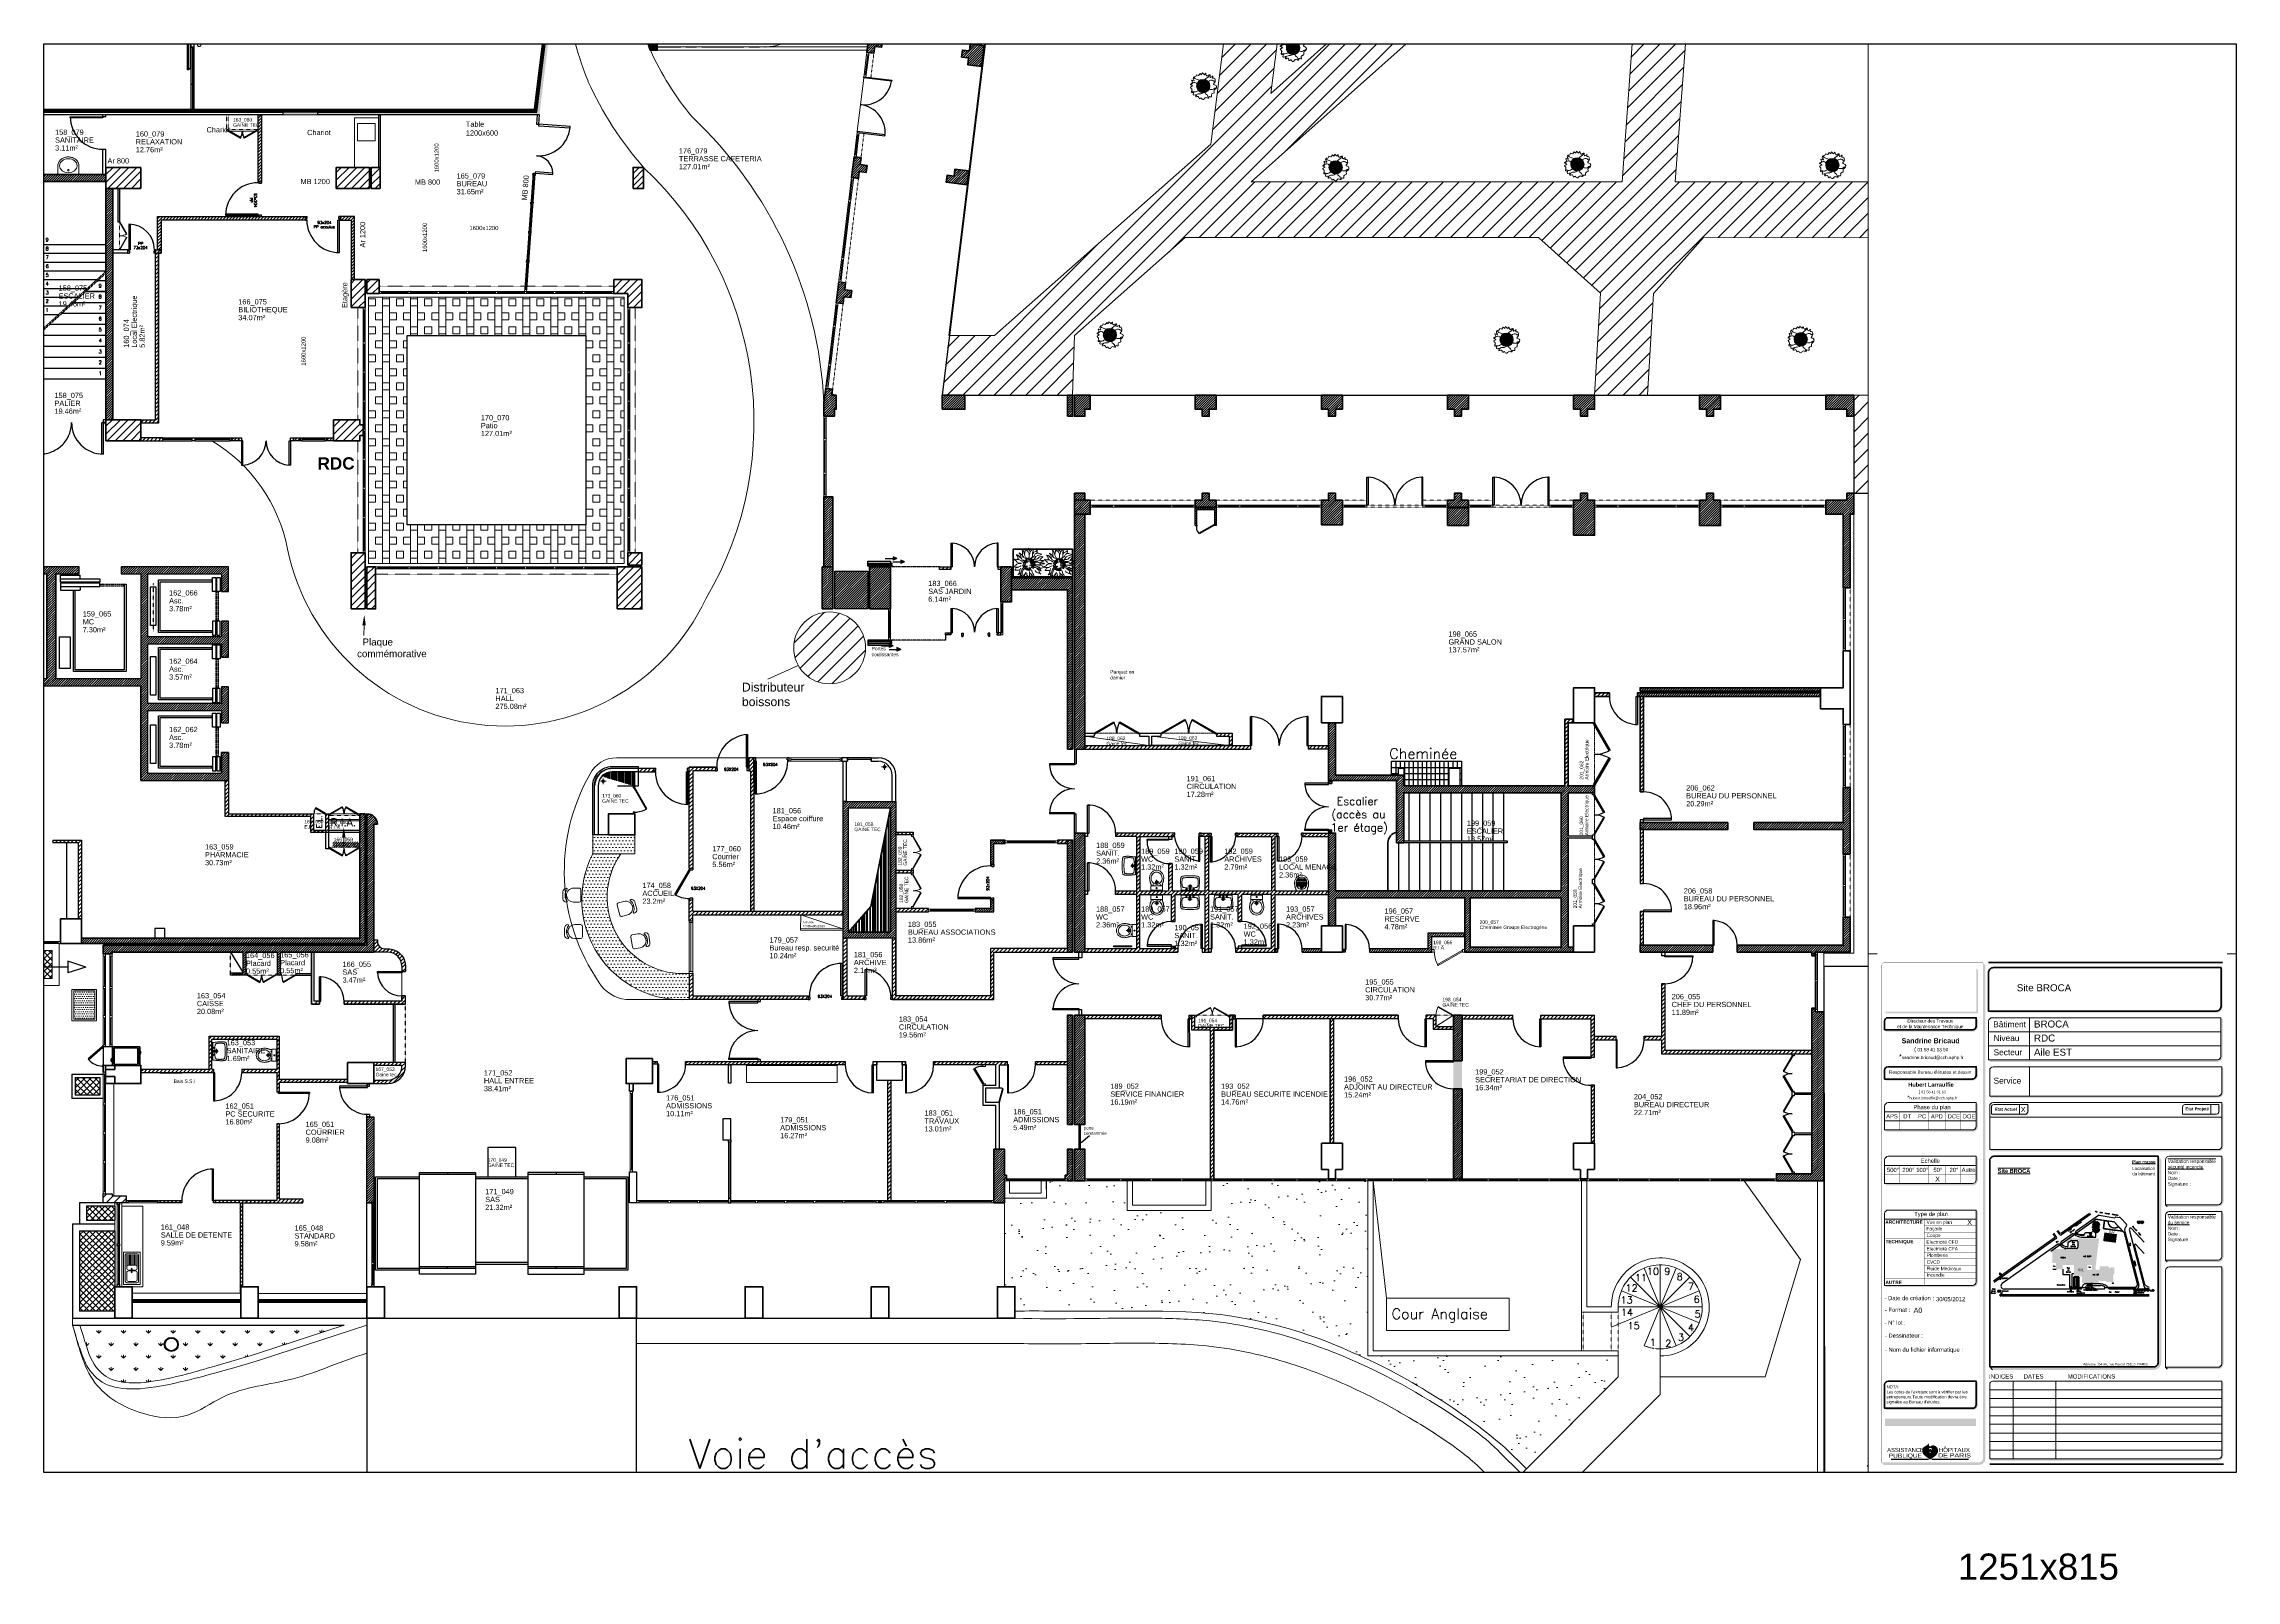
# Paper-space layout 'A0-50° aile EST' of a CAD drawing. Header units: metres. Extents: x 26 to 1278, y -54 to 823.
# The model-space entities are those that its viewports show. They can reach past a viewport. Long polylines and large blocks are cut down to what shows.
import ezdxf
from ezdxf.enums import TextEntityAlignment as Align

# ---------------------------------------------------------------- set-up
doc = ezdxf.new("R2010")
doc.units = ezdxf.units.M
doc.header["$LTSCALE"] = 5
for name, pattern in [('AXE', [2, 1.25, -0.25, 0.25, -0.25]), ('AXES', [50.8, 31.75, -6.35, 6.35, -6.35]), ('AXES2', [1.125, 0.75, -0.125, 0.125, -0.125]), ('CACHE2', [0.1875, 0.125, -0.0625]), ('CACHÉ', [0.25, 0.125, -0.125]), ('CONTINU', [0]), ('DISCONTINU', [0.75, 0.5, -0.25]), ('POINTILLÉS', [0.1, 0.05, -0.05])]:
    doc.linetypes.add(name, pattern=pattern)
doc.layers.get('0').update_dxf_attribs({"lineweight": 0})
for name, color, linetype in [('00 fmult', 7, 'Continuous'), ('001 tx _rep_local', 7, 'Continuous'), ('002 hachure', 7, 'Continuous'), ('_contour jardin', 3, 'Continuous'), ('A_ACCÈS', 7, 'CONTINU'), ('A_clois_hach', 7, 'Continuous'), ('A_Etiqu_Gaine', 7, 'Continuous'), ('A_Etiqu_Gaine_ancien', 7, 'Continuous'), ('A_Etiqu_Gaine_code', 7, 'Continuous'), ('A_Etiqu_Local', 7, 'Continuous'), ('A_HACH_CLOIS', 7, 'CONTINU'), ('A_HACH_STRUC', 7, 'Continuous'), ('A_MUR_CLOI', 7, 'Continuous'), ('A_MURS_CLOI', 7, 'Continuous'), ('A_PORT', 7, 'Continuous'), ('CADASTRE', 7, 'Continuous'), ('Circulation jardin', 31, 'Continuous'), ('comptoir cafete', 7, 'Continuous'), ('Digit_DESSIN', 8, 'CONTINU'), ('Digit_HACHURES', 8, 'Continuous'), ('Digit_parcvp_contour', 8, 'Continuous'), ('Digit_VOIRIE', 8, 'CONTINU'), ('grille aération et égout', 7, 'Continuous'), ('niveau', 7, 'Continuous'), ('TEXTE', 8, 'CONTINU'), ('TITRE', 7, 'CONTINU'), ('Z_Zone_Service', 5, 'Continuous')]:
    doc.layers.add(name, color=color, linetype=linetype)
for name, color, linetype, lineweight in [('002 Poteaux', 7, 'Continuous', 18), ('004 cloisons', 7, 'Continuous', 5), ('006 porte à batteuse', 7, 'Continuous', 0), ('007 Fenêtres', 4, 'Continuous', 0), ('007 porte à batteuse', 7, 'Continuous', 0), ('00_tx_rep_local', 7, 'Continuous', 5), ('800 Espace-vert', 8, 'Continuous', 5), ('801 ABRES JARDINS', 8, 'Continuous', 0), ('900 equipement', 150, 'Continuous', 0), ('_AC2R-PRO-MACONNERIE-130 mm', 7, 'Continuous', 18), ('A_chass', 4, 'Continuous', 20), ('A_EQPM', 142, 'CONTINU', 0), ('A_MURS_STRU', 7, 'Continuous', 35), ('A_SANI', 5, 'Continuous', 20), ('Mur porteur', 7, 'Continuous', 18), ('nouveaux ateliers', 150, 'Continuous', 0), ('RDC', 7, 'Continuous', 0), ('situation distributeur de boissons', 92, 'Continuous', 0)]:
    doc.layers.add(name, color=color, linetype=linetype, lineweight=lineweight)
doc.styles.add('ARIAL', font='arial.ttf', dxfattribs={"height": 30})
doc.styles.add('Attribut', font='arial.ttf')
doc.styles.add('Comic', font='comic.ttf')
doc.styles.add('EUR_____', font='EUR_____.PFB', dxfattribs={"height": 1})
doc.styles.add('ROMAND', font='romand', dxfattribs={"oblique": 15, "height": 0.3})
doc.styles.add('ROMANS', font='ROMANS')
doc.styles.add('ROMANS8', font='romans8', dxfattribs={"height": 10})
doc.styles.add('SIMPLEX', font='SIMPLEX')
doc.styles.add('STYLE1', font='arial.ttf', dxfattribs={"height": 0.5})
doc.styles.add('TEXT_1', font='arial.ttf', dxfattribs={"height": 0.1})
doc.linetypes.add('ISOLATION', pattern='A,0.0001,-0.1,[134,ltypeshp.shx,S=0.1,R=0,X=-0.1,Y=0],-0.2,[134,ltypeshp.shx,S=0.1,R=180,X=0.1,Y=0],-0.1', length=0.4001)
pattern_1 = [(0, (109.77227, 38.099466), (0.03125, 0.0625), [0, -0.0625])]
pattern_2 = [(44.411375, (0, -0.089996), (-0.044437629, 0.045360194), [])]
pattern_3 = [(45, (0, -0.200005), (-0.03367596, 0.03367596), [])]
pattern_4 = [(45, (0, -0.2), (-0.0561266, 0.0561266), [])]

# ---------------------------------------------------------------- blocks, each defined once
blk = doc.blocks.new('AP')
at = {"layer": 'TITRE', "color": 162}
for p, q in [((1.5, 0.2), (34.1, 0.2)), ((36.9, 0.2), (69, 0.2)), ((37.7, 2.1), (37.2, 1.8)), ((1.5, 0), (34.1, 0)), ((36.9, 0), (69, 0))]:
    blk.add_line(p, q, dxfattribs=at)
blk.add_lwpolyline([(35.4, 11.3, 0.040839), (35.1, 11.3, 0.069284), (34.8, 11.3, 0.032522), (34.3, 11, 0.065992), (34.1, 10.8, 0.015553), (33.9, 10.6, 0.018033), (33.8, 10.5, 0.008727), (33.9, 10.1, 0.014581), (34, 10, 0.001258), (34.1, 9.6, 0.003771), (34.2, 9.5, 0.017302), (34.2, 9.4, 0.0049), (34.4, 9, 0.061236), (34.8, 8.6, 0.255652), (34.9, 8.6, 0.081209), (35, 8.6, -0.047198), (35.2, 8.7, -0.012508), (35.5, 8.8, -0.019681), (35.7, 8.9, -0.09534), (35.9, 8.9, -0.077927), (36.2, 8.8, -0.052512), (36.4, 8.6, -0.041328), (36.7, 8.3, -0.023808), (36.9, 8.1, -0.018826), (37.1, 7.8, -0.055702), (37.3, 7.4, -0.438515), (37.2, 7.3, -0.097746), (37.1, 7.3, -0.026017), (36.7, 7.4, -0.003681), (36.4, 7.5, -0.017158), (36.3, 7.5, -0.019623), (36, 7.6, -0.022646), (35.8, 7.7, -0.006561), (35.8, 7.8, -0.001355), (35.4, 8, -0.028767), (35, 8.2, 0.069193), (34.9, 8.3, 0.931153), (34.8, 8.2, -0.282467), (34.9, 8, -0.038222), (34.9, 7.8, -0.050578), (34.9, 7.7, -0.027293), (34.8, 7.5, -0.04001), (34.7, 7.4, -0.018236), (34.6, 7.3, -0.007866), (34.5, 7.2, -0.035089), (34.3, 7, -0.202324), (34.2, 7, -0.326635), (34.2, 7, -0.07862), (34.2, 7.2, -0.005133), (34.2, 7.3, -0.007646), (34.2, 7.5, -0.004629), (34.3, 7.7, -0.012365), (34.3, 7.8, -0.032061), (34.3, 7.9, -0.01781), (34.4, 8.1, -0.01125), (34.5, 8.1, -0.003354), (34.5, 8.2, -0.192979), (34.7, 8.4, 0.534623), (34.7, 8.5, 0.01154), (34.7, 8.5, -0.004941), (34.5, 8.7, -0.000237), (34.3, 9, -0.001823), (34.3, 9, -0.027994), (34.2, 9.1, -0.017004), (34, 9.4, -0.008597), (34, 9.4, -0.001073), (33.9, 9.7, -0.016341), (33.8, 9.9, -0.010157), (33.7, 10.2), (32.9, 11, 1.170722), (32.4, 11.5), (32, 12.2, -0.04633), (32.9, 12.3, -0.044462), (33.3, 12.3, -0.024464), (33.3, 12.5, -0.043765), (33.4, 12.6, -0.004393), (33.4, 12.8, -0.01501), (33.4, 12.8, -0.015835), (33.5, 13, -0.003638), (33.7, 13.6, -0.012804), (33.8, 13.8, -0.029657), (33.9, 13.9, -0.397011), (34, 13.9, -0.370529), (34, 13.8, -0.035979), (34, 13.7, 0.025802), (33.9, 13.5, 0.002736), (33.7, 12.9, 0.013878), (33.6, 12.8, 0.010006), (33.6, 12.7, 0.002265), (33.6, 12.6, 0.033157), (33.5, 12.5, 0.020613), (33.5, 12.3), (33.9, 12.2, -0.033642), (34.2, 12.1, -0.02753), (34.5, 11.9, -0.018335), (35, 11.7, -0.111534), (35.3, 11.4, 0.212512), (35.4, 11.3)], format="xyb", dxfattribs=at)
for centre, radius, start, end in [((33.7, 8), 4.57, 171.7266, 177.7735), ((33.7, 8), 4.56, 177.7735, 186.7369), ((36.7, 7.5), 7.63, 167.0497, 171.7266), ((33.9, 8), 4.8, 186.7369, 195.4777), ((33.7, 8.2), 4.55, 158.0899, 167.0497), ((34.6, 8.2), 5.49, 195.4777, 202.2382), ((33.8, 8.2), 4.61, 149.1878, 158.0899), ((33.2, 7.6), 3.96, 202.2382, 210.2007), ((32, 9.2), 2.59, 135.5224, 149.1878), ((35.8, 9.1), 6.95, 210.2007, 216.2332), ((33.5, 7.7), 4.69, 125.3861, 135.5224), ((33.9, 7.7), 4.67, 216.2332, 223.5953), ((41.8, 15.2), 15.5, 223.5953, 226.7262), ((33.6, 7.6), 4.85, 114.6545, 125.3861), ((34.7, 7.7), 5.15, 226.7262, 232.1637), ((67.1, 49.4), 57.9, 232.1637, 233.0019), ((32.8, 9.4), 2.83, 106.1052, 114.6545), ((-13.9, -58.1), 76.6, 52.2729, 53.0019), ((7.1, -30.9), 42.3, 51.9803, 52.2729), ((-845.5, -1121.4), 1426.4, 51.9484, 51.9803), ((36.3, 8.7), 3.11, 165.3869, 175.8978), ((36.2, 8.7), 3.02, 175.8978, 184.3884), ((36.7, 8.7), 3.51, 184.3884, 192.2632), ((35.4, 8.9), 2.18, 143.7145, 165.3869), ((37.9, 9), 4.75, 192.2632, 199.1924), ((36.3, 8.4), 3.02, 199.1924, 207.8885), ((36.7, 8.6), 3.5, 207.8885, 214.1268), ((35.1, 7.6), 1.57, 214.1268, 223.4403), ((29.7, -4.5), 7.56, 54.0994, 57.6432), ((35.5, 7.9), 2.08, 223.4403, 231.4458), ((32.6, -0.5), 2.57, 47.6522, 54.0994), ((35.4, 7.9), 2, 231.4458, 239.6054), ((35.6, 8.1), 2.34, 239.6054, 245.6404), ((-16.8, -54.7), 76, 47.3526, 47.6522), ((36.3, 9.8), 4.12, 245.6404, 250.1869), ((45.5, 13), 16.1, 227.3526, 228.0044), ((39.7, 6.5), 7.35, 228.0044, 231.2535), ((35.5, 7.5), 1.67, 250.1869, 258.432), ((34.8, 0.4), 0.537, 37.3369, 51.2535), ((35.7, 8.4), 2.62, 258.432, 265.0151), ((-226.9, -201), 330.7, 37.5074, 37.5723), ((34.8, 0.4), 0.526, 37.5727, 39.2123), ((28.2, -5.2), 9.1, 36.2152, 37.5074), ((35.6, 6.8), 1.02, 265.0151, 286.4507), ((33.9, 1.4), 2.04, 324.3174, 328.1254), ((35.8, 0.4), 0.308, 216.2152, 223.2378), ((35.6, 0.2), 0.00378, 223.2378, 324.3174), ((35.6, 9.3), 2.09, 82.0993, 87.4556), ((35.6, 11.5), 0.183, 289.8729, 330.8832), ((33.2, 1.8), 2.85, 328.1254, 329.3268), ((38.3, -1.2), 3.03, 148.1617, 149.3268), ((36, 0.2), 0.348, 138.6166, 148.1617), ((36.4, 11.1), 0.71, 121.2745, 150.8832), ((37.4, -0.7), 2.03, 136.7652, 142.4539), ((36.5, -0.2), 0.983, 133.5114, 138.6166), ((35.8, 10.8), 0.552, 69.4768, 82.0993), ((34.9, 8.9), 3.25, 286.4507, 298.4074), ((33.5, 4.6), 7.12, 66.9968, 69.4768), ((84.9, -45.4), 67.2, 136.3837, 136.7652), ((39.4, 6.2), 6.43, 116.5805, 121.2745), ((35.5, 9.3), 2.06, 62.3847, 66.9968), ((41.3, -4.1), 7.13, 129.9565, 134.019), ((37.5, -0.2), 1.75, 134.019, 136.3837), ((38.2, 8.7), 3.68, 110.3759, 116.5805), ((35.2, 8.6), 2.8, 58.4314, 62.3847), ((35, 8.9), 3.18, 298.4074, 307.8333), ((34.4, 7.4), 4.21, 55.209, 58.4314), ((44.6, -8.1), 12.3, 126.8688, 129.9565), ((36, 9.7), 1.43, 44.1875, 55.209), ((38.2, 8.6), 3.74, 103.4598, 110.3759), ((35.7, 7.9), 1.93, 307.8333, 319.9328), ((34.7, 8.4), 3.29, 36.9186, 44.1875), ((35.4, 8.2), 2.37, 319.9328, 332.6559), ((38.2, 8.3), 4, 96.772, 103.4598), ((35.8, 9.2), 1.93, 25.7829, 36.9186), ((34.1, 8.5), 3.74, 17.7749, 25.7829), ((35, 8.4), 2.78, 332.6559, 344.3977), ((34.5, 8.6), 3.35, 8.9429, 17.7749), ((33.7, 8.7), 4.13, 344.3977, 351.6629), ((19.2, 27.3), 31.2, 306.2155, 307.034), ((38, 10), 2.34, 87.3378, 96.772), ((34.3, 8.5), 3.59, 0.4148, 8.9429), ((35, 8.5), 2.85, 351.6629, 0.4148), ((-37.9, 103), 126.1, 307.034, 307.2805), ((37.9, 7.2), 5.17, 80.9968, 87.3378), ((-123.3, 215.3), 267.1, 307.2805, 307.4499), ((38.2, 9.1), 3.23, 69.4836, 80.9968), ((29.1, 16.2), 16.4, 307.4499, 308.6588), ((-3.6, 57.1), 68.8, 308.6588, 309.2493), ((38.1, 8.7), 3.68, 58.697, 69.4836), ((36.7, 7.8), 5.13, 309.2493, 314.9926), ((38.1, 8.8), 3.57, 48.4182, 58.697), ((35.4, 9.1), 6.87, 314.9926, 319.9568), ((38.4, 9.1), 3.18, 37.5137, 48.4182), ((38.7, 6.3), 2.61, 319.9568, 327.8461), ((37.4, 8.3), 4.44, 30.0773, 37.5137), ((27.9, 13.1), 15.3, 327.8461, 331.1038), ((36.1, 7.5), 5.96, 23.664, 30.0773), ((35, 9.2), 7.18, 331.1038, 336.9231), ((36.5, 7.7), 5.48, 15.8627, 23.664), ((36.4, 8.6), 5.72, 336.9231, 343.4433), ((36, 7.6), 5.96, 8.3832, 15.8627), ((37.4, 7.8), 4.62, 357.661, 8.3832), ((39.4, 7.7), 2.63, 343.4433, 357.661)]:
    blk.add_arc(centre, radius, start, end, dxfattribs=at)
for points in [[(34, 6.4, 0.1), (29.2, 8.4, 0.1), (34.1, 6.4, 0.1), (29.1, 8.3, 0.1)], [(34.1, 6.4, 0.1), (29.1, 8.3, 0.1), (34.1, 6.4, 0.1), (29.1, 8.2, 0.1)], [(34.1, 6.4, 0.1), (29.1, 8.2, 0.1), (34.2, 6.3, 0.1), (29.1, 8.1, 0.1)], [(34.2, 6.3, 0.1), (29.1, 8.1, 0.1), (34.2, 6.3, 0.1), (29.1, 8, 0.1)], [(34.2, 6.3, 0.1), (29.1, 8, 0.1), (34.2, 6.3, 0.1), (29.1, 7.9, 0.1)], [(34.2, 6.3, 0.1), (29.1, 7.9, 0.1), (34.3, 6.2, 0.1), (29.1, 7.8, 0.1)], [(34.3, 6.2, 0.1), (29.1, 7.8, 0.1), (34.3, 6.2, 0.1), (29.1, 7.7, 0.1)], [(34.3, 6.2, 0.1), (29.1, 7.7, 0.1), (34.3, 6.2, 0.1), (29.2, 7.5, 0.1)], [(33.8, 6.6, 0.1), (29.3, 9, 0.1), (33.9, 6.6, 0.1), (29.2, 8.9, 0.1)], [(33.9, 6.6, 0.1), (29.2, 8.9, 0.1), (33.9, 6.6, 0.1), (29.2, 8.8, 0.1)], [(33.9, 6.6, 0.1), (29.2, 8.8, 0.1), (33.9, 6.5, 0.1), (29.2, 8.7, 0.1)], [(33.9, 6.5, 0.1), (29.2, 8.7, 0.1), (34, 6.5, 0.1), (29.2, 8.6, 0.1)], [(34, 6.5, 0.1), (29.2, 8.6, 0.1), (34, 6.5, 0.1), (29.2, 8.5, 0.1)], [(34, 6.5, 0.1), (29.2, 8.5, 0.1), (34, 6.5, 0.1), (29.2, 8.4, 0.1)], [(34, 6.5, 0.1), (29.2, 8.4, 0.1), (34, 6.4, 0.1), (29.2, 8.4, 0.1)], [(34.3, 6.2, 0.1), (29.2, 7.5, 0.1), (34.4, 6.2, 0.1), (29.2, 7.4, 0.1)], [(34.4, 6.2, 0.1), (29.2, 7.4, 0.1), (34.4, 6.1, 0.1), (29.2, 7.3, 0.1)], [(34.4, 6.1, 0.1), (29.2, 7.3, 0.1), (34.5, 6.1, 0.1), (29.2, 7.2, 0.1)], [(34.5, 6.1, 0.1), (29.2, 7.2, 0.1), (34.5, 6.1, 0.1), (29.2, 7.1, 0.1)], [(34.5, 6.1, 0.1), (29.2, 7.1, 0.1), (34.5, 6.1, 0.1), (29.2, 6.9, 0.1)], [(34.5, 6.1, 0.1), (29.2, 6.9, 0.1), (34.6, 6, 0.1), (29.3, 6.8, 0.1)], [(33.7, 6.8, 0.1), (29.4, 9.4, 0.1), (33.8, 6.8, 0.1), (29.3, 9.3, 0.1)], [(33.8, 6.8, 0.1), (29.3, 9.3, 0.1), (33.8, 6.7, 0.1), (29.3, 9.2, 0.1)], [(33.8, 6.7, 0.1), (29.3, 9.2, 0.1), (33.8, 6.7, 0.1), (29.3, 9.1, 0.1)], [(33.8, 6.7, 0.1), (29.3, 9.1, 0.1), (33.8, 6.6, 0.1), (29.3, 9, 0.1)], [(34.6, 6, 0.1), (29.3, 6.8, 0.1), (34.6, 6, 0.1), (29.3, 6.7, 0.1)], [(34.6, 6, 0.1), (29.3, 6.7, 0.1), (34.6, 6, 0.1), (29.3, 6.6, 0.1)], [(34.6, 6, 0.1), (29.3, 6.6, 0.1), (34.7, 6, 0.1), (29.4, 6.5, 0.1)], [(33.6, 7, 0.1), (29.5, 9.8, 0.1), (33.7, 7, 0.1), (29.4, 9.7, 0.1)], [(33.7, 7, 0.1), (29.4, 9.7, 0.1), (33.7, 6.9, 0.1), (29.4, 9.6, 0.1)], [(33.7, 6.9, 0.1), (29.4, 9.6, 0.1), (33.7, 6.8, 0.1), (29.4, 9.4, 0.1)], [(34.7, 6, 0.1), (29.4, 6.5, 0.1), (34.7, 6, 0.1), (29.4, 6.4, 0.1)], [(34.7, 6, 0.1), (29.4, 6.4, 0.1), (34.8, 5.9, 0.1), (29.4, 6.3, 0.1)], [(34.8, 5.9, 0.1), (29.4, 6.3, 0.1), (34.8, 5.9, 0.1), (29.5, 6.2, 0.1)], [(33.6, 7.1, 0.1), (29.6, 10, 0.1), (33.6, 7.1, 0.1), (29.5, 9.9, 0.1)], [(33.6, 7.1, 0.1), (29.5, 9.9, 0.1), (33.6, 7, 0.1), (29.5, 9.8, 0.1)], [(34.8, 5.9, 0.1), (29.5, 6.2, 0.1), (34.9, 5.9, 0.1), (29.5, 6.1, 0.1)], [(34.9, 5.9, 0.1), (29.5, 6.1, 0.1), (35, 5.9, 0.1), (29.5, 6, 0.1)], [(35, 5.9, 0.1), (29.5, 6, 0.1), (35, 5.9, 0.1), (29.6, 5.9, 0.1)], [(33.5, 7.3, 0.1), (29.7, 10.2, 0.1), (33.5, 7.2, 0.1), (29.6, 10.1, 0.1)], [(33.5, 7.2, 0.1), (29.6, 10.1, 0.1), (33.6, 7.1, 0.1), (29.6, 10, 0.1)], [(35, 5.9, 0.1), (29.6, 5.8, 0.1), (35.1, 5.9, 0.1), (29.7, 5.8, 0.1)], [(35, 5.9, 0.1), (29.6, 5.9, 0.1), (35, 5.9, 0.1), (29.6, 5.8, 0.1)], [(33.4, 7.4, 0.1), (29.8, 10.4, 0.1), (33.5, 7.4, 0.1), (29.7, 10.3, 0.1)], [(33.5, 7.4, 0.1), (29.7, 10.3, 0.1), (33.5, 7.3, 0.1), (29.7, 10.2, 0.1)], [(35.1, 5.9, 0.1), (29.7, 5.8, 0.1), (35.1, 5.8, 0.1), (29.7, 5.7, 0.1)], [(35.1, 5.8, 0.1), (29.7, 5.7, 0.1), (35.1, 5.8, 0.1), (29.8, 5.6, 0.1)], [(33.4, 7.6, 0.1), (29.9, 10.6, 0.1), (33.4, 7.5, 0.1), (29.8, 10.5, 0.1)], [(33.4, 7.5, 0.1), (29.8, 10.5, 0.1), (33.4, 7.4, 0.1), (29.8, 10.4, 0.1)], [(35.2, 5.8, 0.1), (29.8, 5.5, 0.1), (35.2, 5.8, 0.1), (29.9, 5.4, 0.1)], [(35.1, 5.8, 0.1), (29.8, 5.6, 0.1), (35.2, 5.8, 0.1), (29.8, 5.5, 0.1)], [(33.3, 7.8, 0.1), (30, 10.8, 0.1), (33.4, 7.7, 0.1), (29.9, 10.7, 0.1)], [(33.4, 7.7, 0.1), (29.9, 10.7, 0.1), (33.4, 7.6, 0.1), (29.9, 10.6, 0.1)], [(35.3, 5.8, 0.1), (29.9, 5.3, 0.1), (35.3, 5.8, 0.1), (30, 5.2, 0.1)], [(35.2, 5.8, 0.1), (29.9, 5.4, 0.1), (35.3, 5.8, 0.1), (29.9, 5.3, 0.1)], [(33.3, 7.9, 0.1), (30.1, 10.9, 0.1), (33.3, 7.8, 0.1), (30, 10.8, 0.1)], [(35.3, 5.8, 0.1), (30, 5.2, 0.1), (35.4, 5.8, 0.1), (30.1, 5.1, 0.1)], [(33.3, 8, 0.1), (30.1, 11, 0.1), (33.3, 7.9, 0.1), (30.1, 10.9, 0.1)], [(33.3, 8.1, 0.1), (30.2, 11, 0.1), (33.3, 8, 0.1), (30.1, 11, 0.1)], [(35.4, 5.8, 0.1), (30.1, 5.1, 0.1), (35.4, 5.8, 0.1), (30.2, 5, 0.1)], [(33.3, 8.1, 0.1), (30.3, 11.1, 0.1), (33.3, 8.1, 0.1), (30.2, 11, 0.1)], [(35.5, 5.8, 0.1), (30.2, 4.9, 0.1), (35.5, 5.8, 0.1), (30.3, 4.8, 0.1)], [(35.4, 5.8, 0.1), (30.2, 5, 0.1), (35.5, 5.8, 0.1), (30.2, 4.9, 0.1)], [(33.2, 8.2, 0.1), (30.4, 11.2, 0.1), (33.3, 8.1, 0.1), (30.3, 11.1, 0.1)], [(41.4, 5.8, 0.1), (30.3, 4.7, 0.1), (41.3, 5.7, 0.1), (30.4, 4.7, 0.1)], [(35.5, 5.8, 0.1), (30.3, 4.8, 0.1), (41.4, 5.8, 0.1), (30.3, 4.7, 0.1)], [(33.2, 8.3, 0.1), (30.5, 11.3, 0.1), (33.2, 8.2, 0.1), (30.4, 11.2, 0.1)], [(41.3, 5.7, 0.1), (30.4, 4.7, 0.1), (41.3, 5.6, 0.1), (30.5, 4.6, 0.1)], [(33.2, 8.4, 0.1), (30.6, 11.4, 0.1), (33.2, 8.3, 0.1), (30.5, 11.3, 0.1)], [(41.3, 5.6, 0.1), (30.5, 4.6, 0.1), (41.2, 5.4, 0.1), (30.5, 4.5, 0.1)], [(41.2, 5.4, 0.1), (30.5, 4.5, 0.1), (41.1, 5.3, 0.1), (30.6, 4.4, 0.1)], [(33.2, 8.5, 0.1), (30.7, 11.5, 0.1), (33.2, 8.4, 0.1), (30.6, 11.4, 0.1)], [(41.1, 5.3, 0.1), (30.6, 4.4, 0.1), (41, 5.2, 0.1), (30.7, 4.3, 0.1)], [(33.2, 8.5, 0.1), (30.8, 11.6, 0.1), (33.2, 8.5, 0.1), (30.7, 11.5, 0.1)], [(41, 5.2, 0.1), (30.7, 4.3, 0.1), (41, 5.1, 0.1), (30.8, 4.2, 0.1)], [(33.2, 8.6, 0.1), (31, 11.7, 0.1), (33.2, 8.5, 0.1), (30.8, 11.6, 0.1)], [(41, 5.1, 0.1), (30.8, 4.2, 0.1), (40.9, 4.9, 0.1), (30.9, 4.1, 0.1)], [(40.9, 4.9, 0.1), (30.9, 4.1, 0.1), (40.9, 4.9, 0.1), (31, 4, 0.1)], [(33.2, 8.7, 0.1), (31.1, 11.7, 0.1), (33.2, 8.6, 0.1), (31, 11.7, 0.1)], [(40.9, 4.9, 0.1), (31, 4, 0.1), (40.8, 4.8, 0.1), (31.1, 3.9, 0.1)], [(33.2, 8.8, 0.1), (31.2, 11.8, 0.1), (33.2, 8.7, 0.1), (31.1, 11.7, 0.1)], [(40.8, 4.8, 0.1), (31.1, 3.9, 0.1), (40.8, 4.8, 0.1), (31.2, 3.9, 0.1)], [(33.2, 8.8, 0.1), (31.3, 11.9, 0.1), (33.2, 8.8, 0.1), (31.2, 11.8, 0.1)], [(40.8, 4.8, 0.1), (31.2, 3.9, 0.1), (40.8, 4.7, 0.1), (31.3, 3.8, 0.1)], [(33.2, 8.9, 0.1), (31.5, 12, 0.1), (33.2, 8.8, 0.1), (31.3, 11.9, 0.1)], [(40.7, 4.7, 0.1), (31.3, 3.8, 0.1), (40.7, 4.6, 0.1), (31.4, 3.7, 0.1)], [(40.8, 4.7, 0.1), (31.3, 3.8, 0.1), (40.7, 4.7, 0.1), (31.3, 3.8, 0.1)], [(40.7, 4.6, 0.1), (31.4, 3.7, 0.1), (40.6, 4.6, 0.1), (31.5, 3.7, 0.1)], [(33.2, 9, 0.1), (31.6, 12, 0.1), (33.2, 8.9, 0.1), (31.5, 12, 0.1)], [(40.6, 4.6, 0.1), (31.5, 3.7, 0.1), (40.6, 4.5, 0.1), (31.5, 3.6, 0.1)], [(40.6, 4.5, 0.1), (31.5, 3.6, 0.1), (40.5, 4.4, 0.1), (31.6, 3.5, 0.1)], [(33.2, 9.1, 0.1), (31.7, 12, 0.1), (33.2, 9, 0.1), (31.6, 12, 0.1)], [(40.5, 4.4, 0.1), (31.6, 3.5, 0.1), (40.4, 4.3, 0.1), (31.7, 3.4, 0.1)], [(33.2, 9.2, 0.1), (31.7, 12.1, 0.1), (33.2, 9.1, 0.1), (31.7, 12, 0.1)], [(33.3, 9.3, 0.1), (31.8, 12.1, 0.1), (33.2, 9.2, 0.1), (31.7, 12.1, 0.1)], [(40.4, 4.3, 0.1), (31.7, 3.4, 0.1), (40.4, 4.3, 0.1), (31.9, 3.3, 0.1)], [(33.3, 9.4, 0.1), (31.9, 12.1, 0.1), (33.3, 9.3, 0.1), (31.8, 12.1, 0.1)], [(32.4, 11.2, 0.1), (32, 12.2, 0.1), (32.4, 11.1, 0.1), (31.9, 12.1, 0.1)], [(32.4, 11.1, 0.1), (31.9, 12.1, 0.1), (33.3, 9.4, 0.1), (31.9, 12.1, 0.1)], [(40.4, 4.3, 0.1), (31.9, 3.3, 0.1), (40.3, 4.2, 0.1), (32, 3.3, 0.1)], [(32, 12.2, 0.1), (32.4, 11.5, 0.1), (32.5, 12.3, 0.1), (32.5, 11.6, 0.1)], [(32.3, 12.2, 0.1), (32.2, 12.2, 0.1), (32.5, 12.3, 0.1), (32, 12.2, 0.1)], [(32.4, 11.4, 0.1), (32.4, 11.5, 0.1), (32.4, 11.2, 0.1), (32, 12.2, 0.1)], [(40.3, 4.2, 0.1), (32, 3.3, 0.1), (40.2, 4.1, 0.1), (32.1, 3.2, 0.1)], [(40.2, 4.1, 0.1), (32.1, 3.2, 0.1), (40.2, 4.1, 0.1), (32.2, 3.1, 0.1)], [(40.2, 4.1, 0.1), (32.2, 3.1, 0.1), (40.1, 4, 0.1), (32.3, 3, 0.1)], [(40.1, 4, 0.1), (32.3, 3, 0.1), (40, 4, 0.1), (32.4, 2.9, 0.1)], [(33.3, 9.5, 0.1), (32.5, 11, 0.1), (33.3, 9.4, 0.1), (32.4, 11.1, 0.1)], [(40, 4, 0.1), (32.4, 2.9, 0.1), (40, 3.9, 0.1), (32.6, 2.8, 0.1)], [(32.5, 12.3, 0.1), (33, 11.4, 0.1), (33.9, 10.1, 0.1), (33.1, 11.3, 0.1)], [(32.8, 11.6, 0.1), (32.9, 11.5, 0.1), (32.5, 12.3, 0.1), (33, 11.4, 0.1)], [(32.5, 11.6, 0.1), (32.7, 11.6, 0.1), (32.5, 12.3, 0.1), (32.8, 11.6, 0.1)], [(33.9, 10.2, 0.1), (32.6, 12.3, 0.1), (33.9, 10.1, 0.1), (32.5, 12.3, 0.1)], [(33.3, 9.6, 0.1), (32.6, 10.9, 0.1), (33.3, 9.5, 0.1), (32.5, 11, 0.1)], [(33.9, 10.2, 0.1), (32.8, 12.3, 0.1), (33.9, 10.2, 0.1), (32.6, 12.3, 0.1)], [(33.4, 9.7, 0.1), (32.7, 10.9, 0.1), (33.3, 9.6, 0.1), (32.6, 10.9, 0.1)], [(40, 3.9, 0.1), (32.6, 2.8, 0.1), (39.9, 3.9, 0.1), (32.7, 2.7, 0.1)], [(33.4, 9.9, 0.1), (32.8, 10.9, 0.1), (33.4, 9.7, 0.1), (32.7, 10.9, 0.1)], [(39.9, 3.9, 0.1), (32.7, 2.7, 0.1), (39.8, 3.8, 0.1), (32.8, 2.6, 0.1)], [(33.9, 10.3, 0.1), (32.9, 12.3, 0.1), (33.9, 10.2, 0.1), (32.8, 12.3, 0.1)], [(33.5, 10, 0.1), (32.9, 11, 0.1), (33.4, 9.9, 0.1), (32.8, 10.9, 0.1)], [(39.8, 3.8, 0.1), (32.8, 2.6, 0.1), (39.7, 3.7, 0.1), (33, 2.5, 0.1)], [(33.8, 10.3, 0.1), (33, 12.3, 0.1), (33.9, 10.3, 0.1), (32.9, 12.3, 0.1)], [(33.9, 10.1, 0.1), (33, 11.1, 0.1), (34, 10, 0.1), (32.9, 11, 0.1)], [(34, 10, 0.1), (32.9, 11, 0.1), (34, 10, 0.1), (33.7, 10.2, 0.1)], [(33.6, 10.1, 0.1), (33.7, 10.2, 0.1), (33.5, 10, 0.1), (32.9, 11, 0.1)], [(33.8, 10.4, 0.1), (33.1, 12.3, 0.1), (33.8, 10.3, 0.1), (33, 12.3, 0.1)], [(33.9, 10.1, 0.1), (33.1, 11.2, 0.1), (33.9, 10.1, 0.1), (33, 11.1, 0.1)], [(39.7, 3.7, 0.1), (33, 2.5, 0.1), (39.6, 3.6, 0.1), (33, 2.5, 0.1)], [(39.5, 3.6, 0.1), (33, 2.5, 0.1), (39.4, 3.5, 0.1), (33, 2.4, 0.1)], [(39.6, 3.6, 0.1), (33, 2.5, 0.1), (39.5, 3.6, 0.1), (33, 2.5, 0.1)], [(39.4, 3.5, 0.1), (33, 2.4, 0.1), (39.3, 3.4, 0.1), (33.1, 2.4, 0.1)], [(33.8, 10.5, 0.1), (33.1, 12.3, 0.1), (33.8, 10.4, 0.1), (33.1, 12.3, 0.1)], [(33.3, 12.3, 0.1), (33.2, 12.3, 0.1), (33.8, 10.5, 0.1), (33.1, 12.3, 0.1)], [(33.9, 10.1, 0.1), (33.1, 11.3, 0.1), (33.9, 10.1, 0.1), (33.1, 11.2, 0.1)], [(39.3, 3.4, 0.1), (33.1, 2.4, 0.1), (39.3, 3.3, 0.1), (33.1, 2.4, 0.1)], [(39.3, 3.4, 0.1), (33.1, 2.4, 0.1), (39.3, 3.4, 0.1), (33.1, 2.4, 0.1)], [(39.3, 3.3, 0.1), (33.1, 2.4, 0.1), (39.2, 3.3, 0.1), (33.2, 2.3, 0.1)], [(39.2, 3.3, 0.1), (33.2, 2.3, 0.1), (39.2, 3.3, 0.1), (33.3, 2.2, 0.1)], [(33.3, 12.5, 0.1), (33.3, 12.5, 0.1), (33.8, 10.5, 0.1), (33.3, 12.4, 0.1)], [(33.4, 12.5, 0.1), (33.3, 12.5, 0.1), (33.8, 10.5, 0.1), (33.3, 12.5, 0.1)], [(33.3, 12.4, 0.1), (33.3, 12.4, 0.1), (33.8, 10.5, 0.1), (33.3, 12.3, 0.1)], [(33.3, 12.4, 0.1), (33.3, 12.4, 0.1), (33.8, 10.5, 0.1), (33.3, 12.4, 0.1)], [(33.3, 12.3, 0.1), (33.3, 12.3, 0.1), (33.8, 10.5, 0.1), (33.3, 12.3, 0.1)], [(39.2, 3.3, 0.1), (33.3, 2.2, 0.1), (39.1, 3.2, 0.1), (33.4, 2.1, 0.1)], [(33.5, 12.5, 0.1), (33.4, 12.9, 0.1), (33.5, 12.4, 0.1), (33.4, 12.9, 0.1)], [(33.5, 12.5, 0.1), (33.5, 12.9, 0.1), (33.5, 12.5, 0.1), (33.4, 12.9, 0.1)], [(33.5, 12.4, 0.1), (33.4, 12.9, 0.1), (33.5, 12.4, 0.1), (33.4, 12.8, 0.1)], [(33.5, 12.4, 0.1), (33.4, 12.9, 0.1), (33.5, 12.4, 0.1), (33.4, 12.9, 0.1)], [(33.5, 12.3, 0.1), (33.4, 12.7, 0.1), (33.9, 10.6, 0.1), (33.4, 12.7, 0.1)], [(33.4, 12.8, 0.1), (33.4, 12.8, 0.1), (33.5, 12.3, 0.1), (33.4, 12.7, 0.1)], [(33.4, 12.8, 0.1), (33.4, 12.8, 0.1), (33.5, 12.3, 0.1), (33.4, 12.8, 0.1)], [(33.5, 12.3, 0.1), (33.4, 12.8, 0.1), (33.5, 12.3, 0.1), (33.4, 12.8, 0.1)], [(33.5, 12.3, 0.1), (33.4, 12.8, 0.1), (33.5, 12.3, 0.1), (33.4, 12.8, 0.1)], [(33.5, 12.4, 0.1), (33.4, 12.8, 0.1), (33.5, 12.3, 0.1), (33.4, 12.8, 0.1)], [(33.9, 10.5, 0.1), (33.4, 12.7, 0.1), (33.8, 10.5, 0.1), (33.4, 12.6, 0.1)], [(33.9, 10.6, 0.1), (33.4, 12.7, 0.1), (33.9, 10.5, 0.1), (33.4, 12.7, 0.1)], [(33.9, 10.6, 0.1), (33.4, 12.7, 0.1), (33.9, 10.6, 0.1), (33.4, 12.7, 0.1)], [(33.4, 12.6, 0.1), (33.4, 12.6, 0.1), (33.8, 10.5, 0.1), (33.4, 12.5, 0.1)], [(33.8, 10.5, 0.1), (33.4, 12.6, 0.1), (33.8, 10.5, 0.1), (33.4, 12.6, 0.1)], [(33.8, 10.5, 0.1), (33.4, 12.6, 0.1), (33.8, 10.5, 0.1), (33.4, 12.6, 0.1)], [(39.1, 3.2, 0.1), (33.4, 2.1, 0.1), (39.1, 3.2, 0.1), (33.6, 2, 0.1)], [(33.6, 12.6, 0.1), (33.6, 13.3, 0.1), (33.5, 12.6, 0.1), (33.6, 13.2, 0.1)], [(33.5, 12.6, 0.1), (33.6, 13.2, 0.1), (33.5, 12.5, 0.1), (33.5, 13.1, 0.1)], [(33.5, 12.5, 0.1), (33.5, 13.1, 0.1), (33.5, 12.5, 0.1), (33.5, 13, 0.1)], [(33.5, 12.5, 0.1), (33.5, 13, 0.1), (33.5, 12.5, 0.1), (33.5, 12.9, 0.1)], [(33.5, 12.5, 0.1), (33.5, 13, 0.1), (33.5, 12.5, 0.1), (33.5, 13, 0.1)], [(33.9, 10.6, 0.1), (33.9, 12.2, 0.1), (33.9, 10.6, 0.1), (33.5, 12.3, 0.1)], [(33.6, 12.8, 0.1), (33.8, 13.9, 0.1), (33.6, 12.8, 0.1), (33.8, 13.8, 0.1)], [(33.6, 12.8, 0.1), (33.8, 13.9, 0.1), (33.6, 12.8, 0.1), (33.8, 13.9, 0.1)], [(33.6, 12.8, 0.1), (33.9, 13.9, 0.1), (33.6, 12.8, 0.1), (33.8, 13.9, 0.1)], [(33.6, 12.9, 0.1), (33.9, 13.9, 0.1), (33.6, 12.8, 0.1), (33.9, 13.9, 0.1)], [(33.6, 12.9, 0.1), (33.9, 13.9, 0.1), (33.6, 12.9, 0.1), (33.9, 13.9, 0.1)], [(33.7, 12.9, 0.1), (33.9, 13.9, 0.1), (33.6, 12.9, 0.1), (33.9, 13.9, 0.1)], [(33.6, 12.8, 0.1), (33.8, 13.8, 0.1), (33.6, 12.8, 0.1), (33.8, 13.7, 0.1)], [(33.6, 12.8, 0.1), (33.8, 13.8, 0.1), (33.6, 12.8, 0.1), (33.8, 13.8, 0.1)], [(33.6, 12.8, 0.1), (33.8, 13.8, 0.1), (33.6, 12.8, 0.1), (33.8, 13.8, 0.1)], [(33.6, 12.8, 0.1), (33.8, 13.8, 0.1), (33.6, 12.8, 0.1), (33.8, 13.8, 0.1)], [(33.6, 12.8, 0.1), (33.8, 13.8, 0.1), (33.6, 12.8, 0.1), (33.8, 13.8, 0.1)], [(33.6, 12.7, 0.1), (33.8, 13.7, 0.1), (33.6, 12.7, 0.1), (33.7, 13.6, 0.1)], [(33.6, 12.8, 0.1), (33.8, 13.7, 0.1), (33.6, 12.7, 0.1), (33.8, 13.7, 0.1)], [(33.6, 12.7, 0.1), (33.7, 13.6, 0.1), (33.6, 12.6, 0.1), (33.7, 13.5, 0.1)], [(33.6, 12.7, 0.1), (33.7, 13.6, 0.1), (33.6, 12.7, 0.1), (33.7, 13.6, 0.1)], [(33.6, 12.7, 0.1), (33.7, 13.6, 0.1), (33.6, 12.7, 0.1), (33.7, 13.6, 0.1)], [(33.6, 12.6, 0.1), (33.7, 13.5, 0.1), (33.6, 12.6, 0.1), (33.6, 13.4, 0.1)], [(33.6, 12.6, 0.1), (33.6, 13.4, 0.1), (33.6, 12.6, 0.1), (33.6, 13.3, 0.1)], [(39.1, 3.2, 0.1), (33.6, 2, 0.1), (39, 3.1, 0.1), (33.7, 2, 0.1)], [(33.7, 13, 0.1), (33.9, 13.9, 0.1), (33.7, 12.9, 0.1), (33.9, 13.9, 0.1)], [(33.7, 13.1, 0.1), (33.9, 13.9, 0.1), (33.7, 13, 0.1), (33.9, 13.9, 0.1)], [(33.8, 13.2, 0.1), (34, 13.9, 0.1), (33.7, 13.1, 0.1), (33.9, 13.9, 0.1)], [(34, 10, 0.1), (33.7, 10.2, 0.1), (34, 10, 0.1), (33.7, 10.1, 0.1)], [(34, 10, 0.1), (33.7, 10.2, 0.1), (34, 10, 0.1), (33.7, 10.2, 0.1)], [(34, 9.9, 0.1), (33.7, 10.1, 0.1), (34, 9.9, 0.1), (33.7, 10, 0.1)], [(34, 10, 0.1), (33.7, 10.1, 0.1), (34, 9.9, 0.1), (33.7, 10.1, 0.1)], [(34, 9.9, 0.1), (33.7, 10, 0.1), (34.1, 9.8, 0.1), (33.8, 10, 0.1)], [(39, 3.1, 0.1), (33.7, 2, 0.1), (38.9, 3, 0.1), (33.8, 1.9, 0.1)], [(33.8, 13.3, 0.1), (34, 13.9, 0.1), (33.8, 13.2, 0.1), (34, 13.9, 0.1)], [(33.9, 13.4, 0.1), (34, 13.9, 0.1), (33.8, 13.3, 0.1), (34, 13.9, 0.1)], [(34.1, 9.8, 0.1), (33.8, 10, 0.1), (34.1, 9.7, 0.1), (33.8, 9.9, 0.1)], [(34.1, 9.7, 0.1), (33.8, 9.9, 0.1), (34.1, 9.6, 0.1), (33.8, 9.8, 0.1)], [(34.1, 9.7, 0.1), (33.8, 9.9, 0.1), (34.1, 9.7, 0.1), (33.8, 9.9, 0.1)], [(34.2, 9.6, 0.1), (33.8, 9.8, 0.1), (34.2, 9.6, 0.1), (33.9, 9.7, 0.1)], [(34.1, 9.6, 0.1), (33.8, 9.8, 0.1), (34.2, 9.6, 0.1), (33.8, 9.8, 0.1)], [(34.1, 9.6, 0.1), (33.8, 9.8, 0.1), (34.1, 9.6, 0.1), (33.8, 9.8, 0.1)], [(38.8, 3, 0.1), (33.8, 1.8, 0.1), (38.7, 2.9, 0.1), (33.9, 1.8, 0.1)], [(38.9, 3, 0.1), (33.8, 1.9, 0.1), (38.8, 3, 0.1), (33.8, 1.8, 0.1)], [(33.9, 13.5, 0.1), (34, 13.9, 0.1), (33.9, 13.4, 0.1), (34, 13.9, 0.1)], [(33.9, 13.6, 0.1), (34, 13.8, 0.1), (33.9, 13.5, 0.1), (34, 13.9, 0.1)], [(33.9, 13.6, 0.1), (34, 13.8, 0.1), (33.9, 13.6, 0.1), (34, 13.8, 0.1)], [(33.9, 13.6, 0.1), (34, 13.8, 0.1), (33.9, 13.6, 0.1), (34, 13.8, 0.1)], [(33.9, 13.6, 0.1), (34, 13.8, 0.1), (33.9, 13.6, 0.1), (34, 13.8, 0.1)], [(34, 13.7, 0.1), (34, 13.8, 0.1), (33.9, 13.6, 0.1), (34, 13.8, 0.1)], [(34, 13.7, 0.1), (34, 13.7, 0.1), (33.9, 13.6, 0.1), (34, 13.7, 0.1)], [(34, 10.7, 0.1), (33.9, 12.2, 0.1), (33.9, 10.6, 0.1), (33.9, 12.2, 0.1)], [(34, 10.7, 0.1), (34, 12.2, 0.1), (34, 10.7, 0.1), (33.9, 12.2, 0.1)], [(34.2, 9.6, 0.1), (33.9, 9.7, 0.1), (34.2, 9.5, 0.1), (33.9, 9.6, 0.1)], [(34.2, 9.6, 0.1), (33.9, 9.7, 0.1), (34.2, 9.6, 0.1), (33.9, 9.7, 0.1)], [(34.2, 9.5, 0.1), (33.9, 9.6, 0.1), (34.2, 9.5, 0.1), (34, 9.5, 0.1)], [(34.2, 9.5, 0.1), (33.9, 9.6, 0.1), (34.2, 9.5, 0.1), (33.9, 9.6, 0.1)], [(34.2, 9.5, 0.1), (33.9, 9.6, 0.1), (34.2, 9.5, 0.1), (33.9, 9.6, 0.1)], [(38.7, 2.9, 0.1), (33.9, 1.8, 0.1), (38.6, 2.8, 0.1), (34, 1.7, 0.1)], [(34, 10.7, 0.1), (34, 12.2, 0.1), (34, 10.7, 0.1), (34, 12.2, 0.1)], [(34.1, 10.8, 0.1), (34.1, 12.1, 0.1), (34, 10.7, 0.1), (34, 12.2, 0.1)], [(34.2, 9.5, 0.1), (34, 9.5, 0.1), (34.2, 9.4, 0.1), (34, 9.4, 0.1)], [(34.2, 9.5, 0.1), (34, 9.5, 0.1), (34.2, 9.5, 0.1), (34, 9.5, 0.1)], [(34.4, 9.2, 0.1), (34, 9.4, 0.1), (34.4, 9.1, 0.1), (34.1, 9.3, 0.1)], [(34.3, 9.2, 0.1), (34, 9.4, 0.1), (34.4, 9.2, 0.1), (34, 9.4, 0.1)], [(34.3, 9.3, 0.1), (34, 9.4, 0.1), (34.3, 9.2, 0.1), (34, 9.4, 0.1)], [(34.3, 9.3, 0.1), (34, 9.4, 0.1), (34.3, 9.3, 0.1), (34, 9.4, 0.1)], [(34.2, 9.4, 0.1), (34, 9.4, 0.1), (34.3, 9.3, 0.1), (34, 9.4, 0.1)], [(34.2, 9.4, 0.1), (34, 9.4, 0.1), (34.2, 9.4, 0.1), (34, 9.4, 0.1)], [(34.2, 9.4, 0.1), (34, 9.4, 0.1), (34.2, 9.4, 0.1), (34, 9.4, 0.1)], [(38.6, 2.8, 0.1), (34, 1.7, 0.1), (38.4, 2.7, 0.1), (34, 1.7, 0.1)], [(38.4, 2.7, 0.1), (34, 1.7, 0.1), (38.4, 2.7, 0.1), (34.1, 1.7, 0.1)], [(34.1, 10.8, 0.1), (34.1, 12.1, 0.1), (34.1, 10.8, 0.1), (34.1, 12.1, 0.1)], [(34.1, 10.8, 0.1), (34.2, 12.1, 0.1), (34.1, 10.8, 0.1), (34.1, 12.1, 0.1)], [(34.1, 10.9, 0.1), (34.3, 12.1, 0.1), (34.1, 10.8, 0.1), (34.2, 12.1, 0.1)], [(34.2, 10.9, 0.1), (34.3, 12.1, 0.1), (34.1, 10.9, 0.1), (34.3, 12.1, 0.1)], [(34.4, 9, 0.1), (34.1, 9.3, 0.1), (34.5, 9, 0.1), (34.1, 9.3, 0.1)], [(34.4, 9.1, 0.1), (34.1, 9.3, 0.1), (34.4, 9, 0.1), (34.1, 9.3, 0.1)], [(34.5, 9, 0.1), (34.1, 9.3, 0.1), (34.5, 8.9, 0.1), (34.1, 9.2, 0.1)], [(34.5, 8.9, 0.1), (34.1, 9.2, 0.1), (34.6, 8.8, 0.1), (34.2, 9.2, 0.1)], [(38.4, 2.7, 0.1), (34.1, 1.7, 0.1), (38.3, 2.6, 0.1), (34.1, 1.6, 0.1)], [(38.3, 2.6, 0.1), (34.1, 1.6, 0.1), (38.2, 2.6, 0.1), (34.2, 1.6, 0.1)], [(34.2, 10.9, 0.1), (34.4, 12, 0.1), (34.2, 10.9, 0.1), (34.3, 12.1, 0.1)], [(34.3, 10.9, 0.1), (34.4, 12, 0.1), (34.2, 10.9, 0.1), (34.4, 12, 0.1)], [(34.6, 8.8, 0.1), (34.2, 9.2, 0.1), (34.6, 8.8, 0.1), (34.2, 9.1, 0.1)], [(34.2, 9.1, 0.1), (34.2, 9.1, 0.1), (34.8, 8.6, 0.1), (34.3, 9, 0.1)], [(34.8, 8.6, 0.1), (34.2, 9.1, 0.1), (34.8, 8.6, 0.1), (34.2, 9.1, 0.1)], [(34.7, 8.7, 0.1), (34.2, 9.1, 0.1), (34.8, 8.6, 0.1), (34.2, 9.1, 0.1)], [(34.6, 8.8, 0.1), (34.2, 9.1, 0.1), (34.7, 8.7, 0.1), (34.2, 9.1, 0.1)], [(34.2, 7, 0.1), (34.2, 7, 0.1), (34.4, 8, 0.1), (34.3, 7, 0.1)], [(34.2, 7, 0.1), (34.2, 7, 0.1), (34.4, 8, 0.1), (34.2, 7, 0.1)], [(34.2, 7, 0.1), (34.2, 7, 0.1), (34.4, 8, 0.1), (34.2, 7, 0.1)], [(34.2, 7, 0.1), (34.2, 7, 0.1), (34.4, 8, 0.1), (34.2, 7, 0.1)], [(34.2, 7, 0.1), (34.2, 7, 0.1), (34.4, 8, 0.1), (34.2, 7, 0.1)], [(34.2, 7.1, 0.1), (34.2, 7, 0.1), (34.4, 8, 0.1), (34.2, 7, 0.1)], [(34.2, 7.1, 0.1), (34.2, 7.1, 0.1), (34.4, 8, 0.1), (34.2, 7.1, 0.1)], [(34.2, 7.2, 0.1), (34.2, 7.2, 0.1), (34.4, 8, 0.1), (34.2, 7.1, 0.1)], [(34.2, 7.2, 0.1), (34.2, 7.2, 0.1), (34.4, 8, 0.1), (34.2, 7.2, 0.1)], [(34.2, 7.3, 0.1), (34.2, 7.3, 0.1), (34.4, 8, 0.1), (34.2, 7.2, 0.1)], [(34.2, 7.3, 0.1), (34.2, 7.3, 0.1), (34.4, 8, 0.1), (34.2, 7.3, 0.1)], [(34.2, 7.4, 0.1), (34.2, 7.4, 0.1), (34.4, 8, 0.1), (34.2, 7.3, 0.1)], [(34.2, 7.4, 0.1), (34.2, 7.4, 0.1), (34.4, 8, 0.1), (34.2, 7.4, 0.1)], [(34.2, 7.5, 0.1), (34.2, 7.4, 0.1), (34.4, 8, 0.1), (34.2, 7.4, 0.1)], [(34.2, 7.5, 0.1), (34.2, 7.5, 0.1), (34.4, 8, 0.1), (34.2, 7.5, 0.1)], [(34.3, 7.6, 0.1), (34.3, 7.6, 0.1), (34.4, 8, 0.1), (34.2, 7.5, 0.1)], [(38.2, 2.6, 0.1), (34.2, 1.6, 0.1), (38.2, 2.5, 0.1), (34.2, 1.6, 0.1)], [(38.2, 2.5, 0.1), (34.2, 1.6, 0.1), (38.1, 2.4, 0.1), (34.3, 1.5, 0.1)], [(34.3, 11, 0.1), (34.5, 12, 0.1), (34.3, 10.9, 0.1), (34.4, 12, 0.1)], [(34.3, 11, 0.1), (34.5, 11.9, 0.1), (34.3, 11, 0.1), (34.5, 12, 0.1)], [(34.4, 11, 0.1), (34.6, 11.9, 0.1), (34.3, 11, 0.1), (34.5, 11.9, 0.1)], [(34.3, 9, 0.1), (34.3, 9, 0.1), (34.8, 8.6, 0.1), (34.3, 8.9, 0.1)], [(34.3, 9, 0.1), (34.3, 9, 0.1), (34.8, 8.6, 0.1), (34.3, 9, 0.1)], [(34.3, 9, 0.1), (34.3, 9, 0.1), (34.8, 8.6, 0.1), (34.3, 9, 0.1)], [(34.3, 9, 0.1), (34.3, 9, 0.1), (34.8, 8.6, 0.1), (34.3, 9, 0.1)], [(34.3, 8.9, 0.1), (34.4, 8.9, 0.1), (34.8, 8.6, 0.1), (34.4, 8.8, 0.1)], [(34.3, 7, 0.1), (34.4, 7.1, 0.1), (34.4, 8, 0.1), (34.4, 7.1, 0.1)], [(34.3, 7, 0.1), (34.3, 7, 0.1), (34.4, 8, 0.1), (34.3, 7, 0.1)], [(34.3, 7, 0.1), (34.3, 7, 0.1), (34.4, 8, 0.1), (34.3, 7, 0.1)], [(34.3, 7.7, 0.1), (34.3, 7.6, 0.1), (34.4, 8, 0.1), (34.3, 7.6, 0.1)], [(34.3, 7.7, 0.1), (34.3, 7.7, 0.1), (34.4, 8, 0.1), (34.3, 7.7, 0.1)], [(34.3, 7.7, 0.1), (34.3, 7.7, 0.1), (34.4, 8, 0.1), (34.3, 7.7, 0.1)], [(34.3, 7.8, 0.1), (34.3, 7.7, 0.1), (34.4, 8, 0.1), (34.3, 7.7, 0.1)], [(34.3, 7.8, 0.1), (34.3, 7.8, 0.1), (34.4, 8, 0.1), (34.3, 7.8, 0.1)], [(34.3, 7.8, 0.1), (34.3, 7.8, 0.1), (34.4, 8, 0.1), (34.3, 7.8, 0.1)], [(34.3, 7.9, 0.1), (34.3, 7.9, 0.1), (34.4, 8, 0.1), (34.3, 7.8, 0.1)], [(34.4, 7.9, 0.1), (34.4, 7.9, 0.1), (34.4, 8, 0.1), (34.3, 7.9, 0.1)], [(38, 2.4, 0.1), (34.3, 1.5, 0.1), (38, 2.3, 0.1), (34.3, 1.5, 0.1)], [(38.1, 2.4, 0.1), (34.3, 1.5, 0.1), (38, 2.4, 0.1), (34.3, 1.5, 0.1)], [(38, 2.3, 0.1), (34.3, 1.5, 0.1), (37.9, 2.3, 0.1), (34.4, 1.4, 0.1)], [(34.5, 11.1, 0.1), (34.7, 11.9, 0.1), (34.4, 11, 0.1), (34.6, 11.9, 0.1)], [(34.4, 8, 0.1), (34.8, 8.3, 0.1), (35.6, 8.8, 0.1), (34.8, 8.3, 0.1)], [(35.6, 8.8, 0.1), (34.4, 8, 0.1), (35.6, 8.8, 0.1), (34.4, 8, 0.1)], [(35.6, 8.8, 0.1), (34.4, 8, 0.1), (35.6, 8.8, 0.1), (34.4, 8, 0.1)], [(35.5, 8.8, 0.1), (34.4, 8.1, 0.1), (35.6, 8.8, 0.1), (34.4, 8, 0.1)], [(35.5, 8.8, 0.1), (34.4, 8.1, 0.1), (35.5, 8.8, 0.1), (34.4, 8.1, 0.1)], [(35.5, 8.8, 0.1), (34.4, 8.1, 0.1), (35.5, 8.8, 0.1), (34.4, 8.1, 0.1)], [(35.4, 8.8, 0.1), (34.4, 8.1, 0.1), (35.5, 8.8, 0.1), (34.4, 8.1, 0.1)], [(35.4, 8.8, 0.1), (34.4, 8.1, 0.1), (35.4, 8.8, 0.1), (34.4, 8.1, 0.1)], [(35.3, 8.8, 0.1), (34.5, 8.1, 0.1), (35.4, 8.8, 0.1), (34.4, 8.1, 0.1)], [(34.8, 8.6, 0.1), (34.4, 8.8, 0.1), (34.8, 8.6, 0.1), (34.5, 8.8, 0.1)], [(34.8, 8.2, 0.1), (34.8, 8.3, 0.1), (34.4, 8, 0.1), (34.8, 8.3, 0.1)], [(34.8, 8.2, 0.1), (34.8, 8.2, 0.1), (34.4, 8, 0.1), (34.8, 8.2, 0.1)], [(34.9, 8.2, 0.1), (34.9, 8.2, 0.1), (34.4, 8, 0.1), (34.8, 8.2, 0.1)], [(34.9, 8.1, 0.1), (34.9, 8.1, 0.1), (34.4, 8, 0.1), (34.9, 8.2, 0.1)], [(34.9, 8, 0.1), (34.9, 8.1, 0.1), (34.4, 8, 0.1), (34.9, 8.1, 0.1)], [(34.9, 8, 0.1), (34.9, 8, 0.1), (34.4, 8, 0.1), (34.9, 8, 0.1)], [(34.9, 7.9, 0.1), (34.9, 7.9, 0.1), (34.4, 8, 0.1), (34.9, 8, 0.1)], [(34.9, 7.8, 0.1), (34.9, 7.9, 0.1), (34.4, 8, 0.1), (34.9, 7.9, 0.1)], [(34.9, 7.8, 0.1), (34.9, 7.8, 0.1), (34.4, 8, 0.1), (34.9, 7.8, 0.1)], [(34.9, 7.7, 0.1), (34.9, 7.7, 0.1), (34.4, 8, 0.1), (34.9, 7.8, 0.1)], [(34.9, 7.7, 0.1), (34.9, 7.7, 0.1), (34.4, 8, 0.1), (34.9, 7.7, 0.1)], [(34.8, 7.6, 0.1), (34.8, 7.6, 0.1), (34.4, 8, 0.1), (34.9, 7.7, 0.1)], [(34.8, 7.5, 0.1), (34.8, 7.6, 0.1), (34.4, 8, 0.1), (34.8, 7.6, 0.1)], [(34.8, 7.5, 0.1), (34.8, 7.5, 0.1), (34.4, 8, 0.1), (34.8, 7.5, 0.1)], [(34.7, 7.4, 0.1), (34.7, 7.5, 0.1), (34.4, 8, 0.1), (34.8, 7.5, 0.1)], [(34.7, 7.4, 0.1), (34.7, 7.4, 0.1), (34.4, 8, 0.1), (34.7, 7.4, 0.1)], [(34.7, 7.4, 0.1), (34.7, 7.4, 0.1), (34.4, 8, 0.1), (34.7, 7.4, 0.1)], [(34.7, 7.3, 0.1), (34.7, 7.4, 0.1), (34.4, 8, 0.1), (34.7, 7.4, 0.1)], [(34.6, 7.3, 0.1), (34.7, 7.3, 0.1), (34.4, 8, 0.1), (34.7, 7.3, 0.1)], [(34.6, 7.3, 0.1), (34.6, 7.3, 0.1), (34.4, 8, 0.1), (34.6, 7.3, 0.1)], [(34.6, 7.2, 0.1), (34.6, 7.3, 0.1), (34.4, 8, 0.1), (34.6, 7.3, 0.1)], [(34.5, 7.2, 0.1), (34.6, 7.2, 0.1), (34.4, 8, 0.1), (34.6, 7.2, 0.1)], [(34.5, 7.2, 0.1), (34.5, 7.2, 0.1), (34.4, 8, 0.1), (34.5, 7.2, 0.1)], [(34.4, 7.1, 0.1), (34.4, 7.1, 0.1), (34.4, 8, 0.1), (34.5, 7.2, 0.1)], [(37.8, 2.3, 0.1), (34.4, 1.4, 0.1), (37.8, 2.2, 0.1), (34.5, 1.3, 0.1)], [(37.9, 2.3, 0.1), (34.4, 1.4, 0.1), (37.8, 2.3, 0.1), (34.4, 1.4, 0.1)], [(34.6, 11.1, 0.1), (34.8, 11.8, 0.1), (34.5, 11.1, 0.1), (34.7, 11.9, 0.1)], [(35.3, 8.7, 0.1), (34.5, 8.1, 0.1), (35.3, 8.8, 0.1), (34.5, 8.1, 0.1)], [(34.5, 8.8, 0.1), (34.5, 8.7, 0.1), (34.8, 8.6, 0.1), (34.5, 8.7, 0.1)], [(35.2, 8.7, 0.1), (34.5, 8.1, 0.1), (35.3, 8.7, 0.1), (34.5, 8.1, 0.1)], [(35.2, 8.7, 0.1), (34.5, 8.1, 0.1), (35.2, 8.7, 0.1), (34.5, 8.1, 0.1)], [(35.1, 8.7, 0.1), (34.5, 8.2, 0.1), (35.2, 8.7, 0.1), (34.5, 8.1, 0.1)], [(34.7, 8.4, 0.1), (34.5, 8.2, 0.1), (35.1, 8.7, 0.1), (34.5, 8.2, 0.1)], [(34.8, 8.6, 0.1), (34.5, 8.7, 0.1), (34.8, 8.6, 0.1), (34.6, 8.7, 0.1)], [(34.5, 8.2, 0.1), (34.5, 8.2, 0.1), (34.7, 8.4, 0.1), (34.5, 8.2, 0.1)], [(34.6, 8.3, 0.1), (34.5, 8.3, 0.1), (34.7, 8.4, 0.1), (34.5, 8.2, 0.1)], [(37.7, 2.2, 0.1), (34.5, 1.3, 0.1), (37.7, 2.1, 0.1), (34.6, 1.3, 0.1)], [(37.8, 2.2, 0.1), (34.5, 1.3, 0.1), (37.7, 2.2, 0.1), (34.5, 1.3, 0.1)], [(34.7, 11.2, 0.1), (34.9, 11.8, 0.1), (34.6, 11.1, 0.1), (34.8, 11.8, 0.1)], [(34.8, 8.6, 0.1), (34.6, 8.7, 0.1), (34.8, 8.6, 0.1), (34.6, 8.6, 0.1)], [(34.8, 8.6, 0.1), (34.6, 8.6, 0.1), (34.9, 8.6, 0.1), (34.7, 8.6, 0.1)], [(34.6, 8.6, 0.1), (34.6, 8.6, 0.1), (34.8, 8.6, 0.1), (34.6, 8.6, 0.1)], [(34.7, 8.4, 0.1), (34.6, 8.3, 0.1), (34.7, 8.4, 0.1), (34.6, 8.3, 0.1)], [(34.7, 8.3, 0.1), (34.6, 8.3, 0.1), (34.7, 8.4, 0.1), (34.6, 8.3, 0.1)], [(37.7, 2.1, 0.1), (34.6, 1.3, 0.1), (37.2, 1.8, 0.1), (34.6, 1.2, 0.1)], [(37.2, 1.8, 0.1), (34.6, 1.2, 0.1), (37.1, 1.7, 0.1), (34.7, 1.2, 0.1)], [(34.8, 11.2, 0.1), (34.9, 11.7, 0.1), (34.7, 11.2, 0.1), (34.9, 11.8, 0.1)], [(35.1, 8.7, 0.1), (34.7, 8.4, 0.1), (35.1, 8.7, 0.1), (34.7, 8.4, 0.1)], [(35.1, 8.7, 0.1), (34.7, 8.4, 0.1), (35.1, 8.7, 0.1), (34.7, 8.4, 0.1)], [(35, 8.7, 0.1), (34.7, 8.4, 0.1), (35.1, 8.7, 0.1), (34.7, 8.4, 0.1)], [(35, 8.6, 0.1), (34.7, 8.4, 0.1), (35, 8.7, 0.1), (34.7, 8.4, 0.1)], [(35, 8.6, 0.1), (34.7, 8.5, 0.1), (35, 8.6, 0.1), (34.7, 8.4, 0.1)], [(35, 8.6, 0.1), (34.7, 8.5, 0.1), (35, 8.6, 0.1), (34.7, 8.5, 0.1)], [(35, 8.6, 0.1), (34.7, 8.5, 0.1), (35, 8.6, 0.1), (34.7, 8.5, 0.1)], [(34.9, 8.6, 0.1), (34.7, 8.5, 0.1), (35, 8.6, 0.1), (34.7, 8.5, 0.1)], [(34.9, 8.6, 0.1), (34.7, 8.5, 0.1), (34.9, 8.6, 0.1), (34.7, 8.5, 0.1)], [(34.9, 8.6, 0.1), (34.7, 8.5, 0.1), (34.9, 8.6, 0.1), (34.7, 8.5, 0.1)], [(34.9, 8.6, 0.1), (34.7, 8.5, 0.1), (34.9, 8.6, 0.1), (34.7, 8.5, 0.1)], [(34.9, 8.6, 0.1), (34.7, 8.6, 0.1), (34.9, 8.6, 0.1), (34.7, 8.5, 0.1)], [(37, 1.7, 0.1), (34.7, 1.1, 0.1), (36.9, 1.6, 0.1), (34.7, 1.1, 0.1)], [(37.1, 1.7, 0.1), (34.7, 1.2, 0.1), (37, 1.7, 0.1), (34.7, 1.1, 0.1)], [(36.9, 1.6, 0.1), (34.7, 1.1, 0.1), (36.9, 1.5, 0.1), (34.7, 1.1, 0.1)], [(36.9, 1.5, 0.1), (34.7, 1.1, 0.1), (36.8, 1.5, 0.1), (34.8, 1.1, 0.1)], [(34.8, 11.3, 0.1), (35, 11.7, 0.1), (34.8, 11.2, 0.1), (34.9, 11.7, 0.1)], [(34.9, 11.3, 0.1), (35.1, 11.6, 0.1), (34.8, 11.3, 0.1), (35, 11.7, 0.1)], [(35.6, 8.8, 0.1), (34.8, 8.3, 0.1), (35.7, 8.9, 0.1), (34.9, 8.3, 0.1)], [(36.8, 1.5, 0.1), (34.8, 1.1, 0.1), (36.7, 1.4, 0.1), (34.8, 1.1, 0.1)], [(36.7, 1.4, 0.1), (34.8, 1.1, 0.1), (36.6, 1.3, 0.1), (34.8, 1, 0.1)], [(36.6, 1.3, 0.1), (34.8, 1, 0.1), (36.6, 1.3, 0.1), (34.9, 1, 0.1)], [(34.9, 11.3, 0.1), (35.1, 11.6, 0.1), (34.9, 11.3, 0.1), (35.1, 11.6, 0.1)], [(34.9, 11.3, 0.1), (35.2, 11.6, 0.1), (34.9, 11.3, 0.1), (35.1, 11.6, 0.1)], [(35, 11.3, 0.1), (35.2, 11.5, 0.1), (34.9, 11.3, 0.1), (35.2, 11.6, 0.1)], [(35.8, 8.9, 0.1), (34.9, 8.3, 0.1), (35.9, 8.9, 0.1), (35, 8.3, 0.1)], [(35.8, 8.9, 0.1), (34.9, 8.3, 0.1), (35.8, 8.9, 0.1), (34.9, 8.3, 0.1)], [(35.7, 8.9, 0.1), (34.9, 8.3, 0.1), (35.8, 8.9, 0.1), (34.9, 8.3, 0.1)], [(35.7, 8.9, 0.1), (34.9, 8.3, 0.1), (35.7, 8.9, 0.1), (34.9, 8.3, 0.1)], [(35.7, 8.9, 0.1), (34.9, 8.3, 0.1), (35.7, 8.9, 0.1), (34.9, 8.3, 0.1)], [(36.6, 1.3, 0.1), (34.9, 1, 0.1), (36.5, 1.2, 0.1), (34.9, 0.9, 0.1)], [(36.5, 1.2, 0.1), (34.9, 0.9, 0.1), (36.4, 1.2, 0.1), (35, 0.9, 0.1)], [(35, 11.3, 0.1), (35.2, 11.5, 0.1), (35, 11.3, 0.1), (35.2, 11.5, 0.1)], [(35.1, 11.3, 0.1), (35.3, 11.4, 0.1), (35, 11.3, 0.1), (35.2, 11.5, 0.1)], [(35.9, 8.9, 0.1), (35, 8.2, 0.1), (36, 8.8, 0.1), (35, 8.2, 0.1)], [(35.9, 8.9, 0.1), (35, 8.3, 0.1), (35.9, 8.9, 0.1), (35, 8.2, 0.1)], [(36, 8.8, 0.1), (35, 8.2, 0.1), (36.1, 8.8, 0.1), (35.1, 8.2, 0.1)], [(36, 8.8, 0.1), (35, 8.2, 0.1), (36, 8.8, 0.1), (35, 8.2, 0.1)], [(36.4, 1.2, 0.1), (35, 0.9, 0.1), (36.4, 1.1, 0.1), (35, 0.9, 0.1)], [(36.4, 1.1, 0.1), (35, 0.9, 0.1), (36.3, 1, 0.1), (35.1, 0.8, 0.1)], [(35.1, 11.3, 0.1), (35.3, 11.4, 0.1), (35.1, 11.3, 0.1), (35.3, 11.4, 0.1)], [(35.2, 11.3, 0.1), (35.3, 11.4, 0.1), (35.1, 11.3, 0.1), (35.3, 11.4, 0.1)], [(36.1, 8.8, 0.1), (35.1, 8.1, 0.1), (36.2, 8.8, 0.1), (35.2, 8.1, 0.1)], [(36.1, 8.8, 0.1), (35.1, 8.2, 0.1), (36.1, 8.8, 0.1), (35.1, 8.1, 0.1)], [(36.3, 1, 0.1), (35.1, 0.7, 0.1), (36.3, 1, 0.1), (35.2, 0.7, 0.1)], [(36.3, 1, 0.1), (35.1, 0.8, 0.1), (36.3, 1, 0.1), (35.1, 0.7, 0.1)], [(36.3, 1, 0.1), (35.1, 0.8, 0.1), (36.3, 1, 0.1), (35.1, 0.8, 0.1)], [(36.3, 1, 0.1), (35.1, 0.8, 0.1), (36.3, 1, 0.1), (35.1, 0.8, 0.1)], [(35.2, 11.3, 0.1), (35.3, 11.4, 0.1), (35.2, 11.3, 0.1), (35.3, 11.4, 0.1)], [(35.3, 11.3, 0.1), (35.4, 11.4, 0.1), (35.2, 11.3, 0.1), (35.3, 11.4, 0.1)], [(36.2, 8.8, 0.1), (35.2, 8.1, 0.1), (36.2, 8.7, 0.1), (35.3, 8, 0.1)], [(36.2, 8.8, 0.1), (35.2, 8.1, 0.1), (36.2, 8.8, 0.1), (35.2, 8.1, 0.1)], [(36.3, 1, 0.1), (35.2, 0.7, 0.1), (36.2, 0.9, 0.1), (35.2, 0.7, 0.1)], [(36.3, 1, 0.1), (35.2, 0.7, 0.1), (36.3, 1, 0.1), (35.2, 0.7, 0.1)], [(36.3, 1, 0.1), (35.2, 0.7, 0.1), (36.3, 1, 0.1), (35.2, 0.7, 0.1)], [(36.2, 0.9, 0.1), (35.2, 0.6, 0.1), (36.1, 0.8, 0.1), (35.3, 0.6, 0.1)], [(36.2, 0.9, 0.1), (35.2, 0.7, 0.1), (36.2, 0.9, 0.1), (35.2, 0.6, 0.1)], [(35.4, 11.3, 0.1), (35.4, 11.3, 0.1), (35.3, 11.3, 0.1), (35.4, 11.4, 0.1)], [(36.2, 8.7, 0.1), (35.3, 8, 0.1), (36.3, 8.7, 0.1), (35.4, 8, 0.1)], [(36.1, 0.8, 0.1), (35.3, 0.5, 0.1), (36, 0.7, 0.1), (35.4, 0.5, 0.1)], [(36.1, 0.8, 0.1), (35.3, 0.6, 0.1), (36.1, 0.8, 0.1), (35.3, 0.5, 0.1)], [(36.3, 8.7, 0.1), (35.4, 8, 0.1), (36.4, 8.7, 0.1), (35.5, 7.9, 0.1)], [(36.3, 8.7, 0.1), (35.4, 8, 0.1), (36.3, 8.7, 0.1), (35.4, 8, 0.1)], [(36, 0.7, 0.1), (35.4, 0.5, 0.1), (36, 0.7, 0.1), (35.4, 0.4, 0.1)], [(36, 0.7, 0.1), (35.4, 0.4, 0.1), (35.9, 0.6, 0.1), (35.4, 0.4, 0.1)], [(35.9, 0.6, 0.1), (35.4, 0.4, 0.1), (35.9, 0.6, 0.1), (35.5, 0.4, 0.1)], [(36.4, 8.7, 0.1), (35.5, 7.9, 0.1), (36.4, 8.6, 0.1), (35.6, 7.9, 0.1)], [(41.5, 5.9, 0.1), (35.6, 5.8, 0.1), (41.4, 5.8, 0.1), (35.5, 5.8, 0.1)], [(35.9, 0.6, 0.1), (35.5, 0.3, 0.1), (35.8, 0.5, 0.1), (35.5, 0.3, 0.1)], [(35.9, 0.6, 0.1), (35.5, 0.3, 0.1), (35.9, 0.6, 0.1), (35.5, 0.3, 0.1)], [(35.9, 0.6, 0.1), (35.5, 0.4, 0.1), (35.9, 0.6, 0.1), (35.5, 0.3, 0.1)], [(35.5, 0.2, 0.1), (35.6, 0.2, 0.1), (35.8, 0.5, 0.1), (35.6, 0.2, 0.1)], [(35.8, 0.5, 0.1), (35.5, 0.3, 0.1), (35.8, 0.5, 0.1), (35.5, 0.2, 0.1)], [(35.6, 0.2, 0.1), (35.6, 0.2, 0.1), (35.5, 0.2, 0.1), (35.6, 0.2, 0.1)], [(36.4, 8.6, 0.1), (35.6, 7.8, 0.1), (36.5, 8.6, 0.1), (35.7, 7.8, 0.1)], [(36.4, 8.6, 0.1), (35.6, 7.9, 0.1), (36.4, 8.6, 0.1), (35.6, 7.8, 0.1)], [(41.5, 6, 0.1), (35.7, 5.8, 0.1), (41.5, 5.9, 0.1), (35.6, 5.8, 0.1)], [(35.6, 0.2, 0.1), (35.7, 0.4, 0.1), (35.8, 0.5, 0.1), (35.7, 0.4, 0.1)], [(35.7, 0.4, 0.1), (35.7, 0.4, 0.1), (35.6, 0.2, 0.1), (35.7, 0.4, 0.1)], [(35.7, 0.3, 0.1), (35.7, 0.3, 0.1), (35.6, 0.2, 0.1), (35.7, 0.4, 0.1)], [(35.7, 0.3, 0.1), (35.7, 0.3, 0.1), (35.6, 0.2, 0.1), (35.7, 0.3, 0.1)], [(35.7, 0.3, 0.1), (35.7, 0.3, 0.1), (35.6, 0.2, 0.1), (35.7, 0.3, 0.1)], [(35.6, 0.3, 0.1), (35.7, 0.3, 0.1), (35.6, 0.2, 0.1), (35.7, 0.3, 0.1)], [(35.6, 0.2, 0.1), (35.6, 0.2, 0.1), (35.6, 0.2, 0.1), (35.6, 0.3, 0.1)], [(35.7, 11.4, 0.1), (35.8, 11.3, 0.1), (35.8, 11.4, 0.1), (35.8, 11.3, 0.1)], [(35.7, 11.4, 0.1), (35.7, 11.3, 0.1), (35.7, 11.4, 0.1), (35.8, 11.3, 0.1)], [(35.7, 11.4, 0.1), (35.7, 11.4, 0.1), (35.7, 11.4, 0.1), (35.7, 11.3, 0.1)], [(36.5, 8.6, 0.1), (35.7, 7.8, 0.1), (36.5, 8.5, 0.1), (35.8, 7.8, 0.1)], [(41.6, 6.2, 0.1), (35.8, 5.8, 0.1), (41.6, 6.1, 0.1), (35.7, 5.8, 0.1)], [(41.6, 6.1, 0.1), (35.7, 5.8, 0.1), (41.5, 6, 0.1), (35.7, 5.8, 0.1)], [(35.8, 0.5, 0.1), (35.7, 0.4, 0.1), (35.8, 0.4, 0.1), (35.7, 0.4, 0.1)], [(35.8, 0.5, 0.1), (35.7, 0.4, 0.1), (35.8, 0.5, 0.1), (35.7, 0.4, 0.1)], [(35.8, 0.5, 0.1), (35.7, 0.4, 0.1), (35.8, 0.5, 0.1), (35.7, 0.4, 0.1)], [(35.8, 0.5, 0.1), (35.7, 0.4, 0.1), (35.8, 0.5, 0.1), (35.7, 0.4, 0.1)], [(35.8, 0.5, 0.1), (35.7, 0.4, 0.1), (35.8, 0.5, 0.1), (35.7, 0.4, 0.1)], [(35.8, 0.5, 0.1), (35.7, 0.4, 0.1), (35.8, 0.5, 0.1), (35.7, 0.4, 0.1)], [(35.8, 0.4, 0.1), (35.7, 0.4, 0.1), (35.8, 0.4, 0.1), (35.7, 0.4, 0.1)], [(35.8, 11.5, 0.1), (35.9, 11.3, 0.1), (35.9, 11.5, 0.1), (35.9, 11.3, 0.1)], [(35.8, 11.4, 0.1), (35.9, 11.3, 0.1), (35.8, 11.5, 0.1), (35.9, 11.3, 0.1)], [(35.8, 11.4, 0.1), (35.9, 11.3, 0.1), (35.8, 11.4, 0.1), (35.9, 11.3, 0.1)], [(35.8, 11.4, 0.1), (35.8, 11.3, 0.1), (35.8, 11.4, 0.1), (35.9, 11.3, 0.1)], [(35.8, 11.4, 0.1), (35.8, 11.3, 0.1), (35.8, 11.4, 0.1), (35.8, 11.3, 0.1)], [(36.6, 8.5, 0.1), (35.8, 7.7, 0.1), (36.6, 8.4, 0.1), (35.8, 7.7, 0.1)], [(36.5, 8.5, 0.1), (35.8, 7.8, 0.1), (36.6, 8.5, 0.1), (35.8, 7.7, 0.1)], [(36.7, 8.4, 0.1), (35.8, 7.7, 0.1), (36.7, 8.3, 0.1), (35.8, 7.7, 0.1)], [(36.6, 8.4, 0.1), (35.8, 7.7, 0.1), (36.7, 8.4, 0.1), (35.8, 7.7, 0.1)], [(36.8, 8.3, 0.1), (35.8, 7.7, 0.1), (36.8, 8.2, 0.1), (35.9, 7.7, 0.1)], [(36.7, 8.3, 0.1), (35.8, 7.7, 0.1), (36.8, 8.3, 0.1), (35.8, 7.7, 0.1)], [(36.7, 8.3, 0.1), (35.8, 7.7, 0.1), (36.7, 8.3, 0.1), (35.8, 7.7, 0.1)], [(41.7, 6.3, 0.1), (35.9, 5.8, 0.1), (41.6, 6.2, 0.1), (35.8, 5.8, 0.1)], [(35.9, 11.6, 0.1), (36, 11.3, 0.1), (36, 11.6, 0.1), (36, 11.3, 0.1)], [(35.9, 11.5, 0.1), (35.9, 11.3, 0.1), (35.9, 11.6, 0.1), (36, 11.3, 0.1)], [(36.8, 8.2, 0.1), (35.9, 7.7, 0.1), (36.8, 8.1, 0.1), (35.9, 7.6, 0.1)], [(36.8, 8.2, 0.1), (35.9, 7.7, 0.1), (36.8, 8.2, 0.1), (35.9, 7.7, 0.1)], [(36.8, 8.1, 0.1), (35.9, 7.6, 0.1), (36.9, 8.1, 0.1), (36, 7.6, 0.1)], [(41.7, 6.4, 0.1), (36, 5.9, 0.1), (41.7, 6.3, 0.1), (35.9, 5.8, 0.1)], [(36.1, 11.7, 0.1), (36, 11.3, 0.1), (36.1, 11.7, 0.1), (36.1, 11.3, 0.1)], [(36, 11.7, 0.1), (36, 11.3, 0.1), (36.1, 11.7, 0.1), (36, 11.3, 0.1)], [(36, 11.6, 0.1), (36, 11.3, 0.1), (36, 11.7, 0.1), (36, 11.3, 0.1)], [(36.9, 8.1, 0.1), (36, 7.6, 0.1), (36.9, 8, 0.1), (36, 7.6, 0.1)], [(36.9, 8.1, 0.1), (36, 7.6, 0.1), (36.9, 8.1, 0.1), (36, 7.6, 0.1)], [(36.9, 8, 0.1), (36, 7.6, 0.1), (37, 8, 0.1), (36.1, 7.6, 0.1)], [(41.7, 6.5, 0.1), (36.1, 5.9, 0.1), (41.7, 6.4, 0.1), (36, 5.9, 0.1)], [(36.2, 11.8, 0.1), (36.1, 11.3, 0.1), (36.3, 11.8, 0.1), (36.2, 11.2, 0.1)], [(36.1, 11.7, 0.1), (36.1, 11.3, 0.1), (36.2, 11.8, 0.1), (36.1, 11.3, 0.1)], [(37, 8, 0.1), (36.1, 7.6, 0.1), (37, 7.9, 0.1), (36.1, 7.6, 0.1)], [(37, 7.9, 0.1), (36.1, 7.6, 0.1), (37, 7.9, 0.1), (36.2, 7.5, 0.1)], [(41.8, 6.6, 0.1), (36.2, 5.9, 0.1), (41.7, 6.5, 0.1), (36.1, 5.9, 0.1)], [(36.4, 11.9, 0.1), (36.2, 11.2, 0.1), (36.4, 11.9, 0.1), (36.3, 11.2, 0.1)], [(36.3, 11.8, 0.1), (36.2, 11.2, 0.1), (36.4, 11.9, 0.1), (36.2, 11.2, 0.1)], [(37, 7.9, 0.1), (36.2, 7.5, 0.1), (37.1, 7.8, 0.1), (36.2, 7.5, 0.1)], [(37.1, 7.8, 0.1), (36.2, 7.5, 0.1), (37.1, 7.7, 0.1), (36.3, 7.5, 0.1)], [(41.8, 6.7, 0.1), (36.3, 6, 0.1), (41.8, 6.6, 0.1), (36.2, 5.9, 0.1)], [(36.6, 12, 0.1), (36.3, 11.2, 0.1), (36.6, 12, 0.1), (36.4, 11.2, 0.1)], [(36.5, 11.9, 0.1), (36.3, 11.2, 0.1), (36.6, 12, 0.1), (36.3, 11.2, 0.1)], [(36.4, 11.9, 0.1), (36.3, 11.2, 0.1), (36.5, 11.9, 0.1), (36.3, 11.2, 0.1)], [(37.2, 7.7, 0.1), (36.3, 7.5, 0.1), (37.2, 7.6, 0.1), (36.3, 7.5, 0.1)], [(37.1, 7.7, 0.1), (36.3, 7.5, 0.1), (37.2, 7.7, 0.1), (36.3, 7.5, 0.1)], [(37.2, 7.6, 0.1), (36.3, 7.5, 0.1), (37.2, 7.5, 0.1), (36.3, 7.5, 0.1)], [(37.2, 7.4, 0.1), (36.3, 7.5, 0.1), (37.3, 7.4, 0.1), (36.4, 7.5, 0.1)], [(37.2, 7.5, 0.1), (36.3, 7.5, 0.1), (37.2, 7.4, 0.1), (36.3, 7.5, 0.1)], [(41.8, 6.8, 0.1), (36.4, 6, 0.1), (41.8, 6.7, 0.1), (36.3, 6, 0.1)], [(36.8, 12.1, 0.1), (36.4, 11.1, 0.1), (36.9, 12.1, 0.1), (36.5, 11.1, 0.1)], [(36.8, 12.1, 0.1), (36.4, 11.1, 0.1), (36.8, 12.1, 0.1), (36.4, 11.1, 0.1)], [(36.7, 12, 0.1), (36.4, 11.2, 0.1), (36.8, 12.1, 0.1), (36.4, 11.1, 0.1)], [(36.6, 12, 0.1), (36.4, 11.2, 0.1), (36.7, 12, 0.1), (36.4, 11.2, 0.1)], [(37.3, 7.3, 0.1), (36.4, 7.5, 0.1), (37.3, 7.3, 0.1), (36.4, 7.4, 0.1)], [(37.3, 7.3, 0.1), (36.4, 7.5, 0.1), (37.3, 7.3, 0.1), (36.4, 7.5, 0.1)], [(37.3, 7.4, 0.1), (36.4, 7.5, 0.1), (37.3, 7.3, 0.1), (36.4, 7.5, 0.1)], [(37.3, 7.3, 0.1), (36.4, 7.4, 0.1), (37.3, 7.3, 0.1), (36.5, 7.4, 0.1)], [(41.9, 6.9, 0.1), (36.5, 6.1, 0.1), (41.8, 6.8, 0.1), (36.4, 6, 0.1)], [(37.1, 12.2, 0.1), (36.5, 11.1, 0.1), (37.2, 12.2, 0.1), (36.6, 11.1, 0.1)], [(37, 12.2, 0.1), (36.5, 11.1, 0.1), (37.1, 12.2, 0.1), (36.5, 11.1, 0.1)], [(37, 12.1, 0.1), (36.5, 11.1, 0.1), (37, 12.2, 0.1), (36.5, 11.1, 0.1)], [(36.9, 12.1, 0.1), (36.5, 11.1, 0.1), (37, 12.1, 0.1), (36.5, 11.1, 0.1)], [(37.3, 7.3, 0.1), (36.5, 7.4, 0.1), (37.3, 7.3, 0.1), (36.6, 7.4, 0.1)], [(41.9, 7.1, 0.1), (36.6, 6.1, 0.1), (41.9, 6.9, 0.1), (36.5, 6.1, 0.1)], [(37.3, 12.2, 0.1), (36.6, 11, 0.1), (37.4, 12.3, 0.1), (36.7, 11, 0.1)], [(37.2, 12.2, 0.1), (36.6, 11, 0.1), (37.3, 12.2, 0.1), (36.6, 11, 0.1)], [(37.2, 12.2, 0.1), (36.6, 11.1, 0.1), (37.2, 12.2, 0.1), (36.6, 11, 0.1)], [(37.2, 7.3, 0.1), (36.6, 7.4, 0.1), (37.2, 7.3, 0.1), (36.7, 7.4, 0.1)], [(37.3, 7.3, 0.1), (36.6, 7.4, 0.1), (37.2, 7.3, 0.1), (36.6, 7.4, 0.1)], [(42, 7.3, 0.1), (36.7, 6.2, 0.1), (41.9, 7.2, 0.1), (36.6, 6.2, 0.1)], [(41.9, 7.2, 0.1), (36.6, 6.2, 0.1), (41.9, 7.1, 0.1), (36.6, 6.1, 0.1)], [(37.5, 12.3, 0.1), (36.7, 11, 0.1), (37.6, 12.3, 0.1), (36.8, 10.9, 0.1)], [(37.5, 12.3, 0.1), (36.7, 11, 0.1), (37.5, 12.3, 0.1), (36.7, 11, 0.1)], [(37.4, 12.3, 0.1), (36.7, 11, 0.1), (37.5, 12.3, 0.1), (36.7, 11, 0.1)], [(42, 7.4, 0.1), (36.8, 6.3, 0.1), (42, 7.3, 0.1), (36.7, 6.2, 0.1)], [(37.2, 7.3, 0.1), (36.7, 7.4, 0.1), (37.2, 7.3, 0.1), (36.8, 7.4, 0.1)], [(37.2, 7.3, 0.1), (36.7, 7.4, 0.1), (37.2, 7.3, 0.1), (36.7, 7.4, 0.1)], [(37.8, 12.3, 0.1), (36.8, 10.9, 0.1), (37.8, 12.3, 0.1), (36.9, 10.9, 0.1)], [(37.7, 12.3, 0.1), (36.8, 10.9, 0.1), (37.8, 12.3, 0.1), (36.8, 10.9, 0.1)], [(37.6, 12.3, 0.1), (36.8, 10.9, 0.1), (37.7, 12.3, 0.1), (36.8, 10.9, 0.1)], [(42, 7.5, 0.1), (36.9, 6.3, 0.1), (42, 7.4, 0.1), (36.8, 6.3, 0.1)], [(37.2, 7.3, 0.1), (36.8, 7.4, 0.1), (37.2, 7.3, 0.1), (36.9, 7.3, 0.1)], [(38, 12.3, 0.1), (36.9, 10.8, 0.1), (38, 12.3, 0.1), (37, 10.8, 0.1)], [(37.9, 12.3, 0.1), (36.9, 10.8, 0.1), (38, 12.3, 0.1), (36.9, 10.8, 0.1)], [(37.8, 12.3, 0.1), (36.9, 10.9, 0.1), (37.9, 12.3, 0.1), (36.9, 10.8, 0.1)], [(42, 7.7, 0.1), (37, 6.4, 0.1), (42, 7.6, 0.1), (36.9, 6.4, 0.1)], [(42, 7.6, 0.1), (36.9, 6.4, 0.1), (42, 7.5, 0.1), (36.9, 6.3, 0.1)], [(37.1, 7.3, 0.1), (36.9, 7.3, 0.1), (37.1, 7.3, 0.1), (37, 7.3, 0.1)], [(37.2, 7.3, 0.1), (36.9, 7.3, 0.1), (37.1, 7.3, 0.1), (36.9, 7.3, 0.1)], [(38.2, 12.3, 0.1), (37, 10.7, 0.1), (38.3, 12.3, 0.1), (37.1, 10.7, 0.1)], [(38.1, 12.3, 0.1), (37, 10.7, 0.1), (38.2, 12.3, 0.1), (37, 10.7, 0.1)], [(38, 12.3, 0.1), (37, 10.8, 0.1), (38.1, 12.3, 0.1), (37, 10.7, 0.1)], [(42, 8, 0.1), (37.1, 6.5, 0.1), (42, 7.9, 0.1), (37, 6.5, 0.1)], [(42, 7.9, 0.1), (37, 6.5, 0.1), (42, 7.7, 0.1), (37, 6.4, 0.1)], [(37.1, 7.3, 0.1), (37, 7.3, 0.1), (37.1, 7.3, 0.1)], [(38.3, 12.3, 0.1), (37.1, 10.6, 0.1), (38.4, 12.3, 0.1), (37.2, 10.6, 0.1)], [(38.3, 12.3, 0.1), (37.1, 10.7, 0.1), (38.3, 12.3, 0.1), (37.1, 10.6, 0.1)], [(42, 8.3, 0.1), (37.2, 6.6, 0.1), (42, 8.2, 0.1), (37.1, 6.5, 0.1)], [(42, 8.2, 0.1), (37.1, 6.5, 0.1), (42, 8, 0.1), (37.1, 6.5, 0.1)], [(38.5, 12.3, 0.1), (37.2, 10.5, 0.1), (38.6, 12.3, 0.1), (37.3, 10.5, 0.1)], [(38.4, 12.3, 0.1), (37.2, 10.6, 0.1), (38.5, 12.3, 0.1), (37.2, 10.5, 0.1)], [(41.9, 8.6, 0.1), (37.3, 6.7, 0.1), (41.9, 8.5, 0.1), (37.2, 6.6, 0.1)], [(41.9, 8.5, 0.1), (37.2, 6.6, 0.1), (42, 8.3, 0.1), (37.2, 6.6, 0.1)], [(38.8, 12.3, 0.1), (37.3, 10.3, 0.1), (38.9, 12.2, 0.1), (37.4, 10.3, 0.1)], [(38.7, 12.3, 0.1), (37.3, 10.4, 0.1), (38.8, 12.3, 0.1), (37.3, 10.3, 0.1)], [(38.6, 12.3, 0.1), (37.3, 10.5, 0.1), (38.7, 12.3, 0.1), (37.3, 10.4, 0.1)], [(41.9, 8.8, 0.1), (37.4, 6.9, 0.1), (41.9, 8.7, 0.1), (37.3, 6.8, 0.1)], [(41.9, 8.7, 0.1), (37.3, 6.8, 0.1), (41.9, 8.6, 0.1), (37.3, 6.7, 0.1)], [(39.1, 12.2, 0.1), (37.4, 10.2, 0.1), (39.3, 12.1, 0.1), (37.5, 10.1, 0.1)], [(39, 12.2, 0.1), (37.4, 10.2, 0.1), (39.1, 12.2, 0.1), (37.4, 10.2, 0.1)], [(38.9, 12.2, 0.1), (37.4, 10.3, 0.1), (39, 12.2, 0.1), (37.4, 10.2, 0.1)], [(41.8, 9.1, 0.1), (37.5, 7, 0.1), (41.8, 9, 0.1), (37.4, 6.9, 0.1)], [(41.8, 9, 0.1), (37.4, 6.9, 0.1), (41.9, 8.8, 0.1), (37.4, 6.9, 0.1)], [(39.5, 12.1, 0.1), (37.5, 10, 0.1), (39.6, 12, 0.1), (37.6, 9.9, 0.1)], [(39.4, 12.1, 0.1), (37.5, 10.1, 0.1), (39.5, 12.1, 0.1), (37.5, 10, 0.1)], [(39.3, 12.1, 0.1), (37.5, 10.1, 0.1), (39.4, 12.1, 0.1), (37.5, 10.1, 0.1)], [(41.7, 9.5, 0.1), (37.6, 7.3, 0.1), (41.7, 9.3, 0.1), (37.5, 7.2, 0.1)], [(41.7, 9.3, 0.1), (37.5, 7.2, 0.1), (41.8, 9.2, 0.1), (37.5, 7.1, 0.1)], [(41.8, 9.2, 0.1), (37.5, 7.1, 0.1), (41.8, 9.1, 0.1), (37.5, 7, 0.1)], [(39.7, 12, 0.1), (37.6, 9.8, 0.1), (39.8, 11.9, 0.1), (37.6, 9.8, 0.1)], [(39.6, 12, 0.1), (37.6, 9.9, 0.1), (39.7, 12, 0.1), (37.6, 9.8, 0.1)], [(39.8, 11.9, 0.1), (37.6, 9.8, 0.1), (39.9, 11.9, 0.1), (37.7, 9.7, 0.1)], [(41.6, 9.7, 0.1), (37.7, 7.4, 0.1), (41.7, 9.6, 0.1), (37.6, 7.3, 0.1)], [(41.7, 9.6, 0.1), (37.6, 7.3, 0.1), (41.7, 9.5, 0.1), (37.6, 7.3, 0.1)], [(39.9, 11.9, 0.1), (37.7, 9.7, 0.1), (40, 11.8, 0.1), (37.7, 9.6, 0.1)], [(40.1, 11.8, 0.1), (37.7, 9.5, 0.1), (40.2, 11.7, 0.1), (37.7, 9.4, 0.1)], [(40, 11.8, 0.1), (37.7, 9.6, 0.1), (40.1, 11.8, 0.1), (37.7, 9.5, 0.1)], [(40.2, 11.7, 0.1), (37.7, 9.4, 0.1), (40.2, 11.6, 0.1), (37.8, 9.3, 0.1)], [(41.4, 10.1, 0.1), (37.8, 7.8, 0.1), (41.5, 10, 0.1), (37.7, 7.7, 0.1)], [(41.5, 10, 0.1), (37.7, 7.7, 0.1), (41.5, 9.9, 0.1), (37.7, 7.6, 0.1)], [(41.5, 9.9, 0.1), (37.7, 7.6, 0.1), (41.6, 9.8, 0.1), (37.7, 7.5, 0.1)], [(41.6, 9.8, 0.1), (37.7, 7.5, 0.1), (41.6, 9.7, 0.1), (37.7, 7.4, 0.1)], [(40.2, 11.6, 0.1), (37.8, 9.3, 0.1), (40.3, 11.6, 0.1), (37.8, 9.3, 0.1)], [(40.3, 11.6, 0.1), (37.8, 9.3, 0.1), (40.4, 11.5, 0.1), (37.8, 9.2, 0.1)], [(40.4, 11.5, 0.1), (37.8, 9.2, 0.1), (40.5, 11.4, 0.1), (37.8, 9.1, 0.1)], [(40.6, 11.4, 0.1), (37.8, 9, 0.1), (40.6, 11.3, 0.1), (37.8, 8.9, 0.1)], [(40.5, 11.4, 0.1), (37.8, 9.1, 0.1), (40.6, 11.4, 0.1), (37.8, 9, 0.1)], [(40.6, 11.3, 0.1), (37.8, 8.9, 0.1), (40.7, 11.2, 0.1), (37.8, 8.8, 0.1)], [(40.7, 11.2, 0.1), (37.8, 8.8, 0.1), (40.8, 11.1, 0.1), (37.8, 8.7, 0.1)], [(40.8, 11.1, 0.1), (37.8, 8.7, 0.1), (40.8, 11.1, 0.1), (37.8, 8.6, 0.1)], [(41, 10.9, 0.1), (37.9, 8.5, 0.1), (41, 10.8, 0.1), (37.8, 8.4, 0.1)], [(41.1, 10.8, 0.1), (37.8, 8.3, 0.1), (41.1, 10.7, 0.1), (37.8, 8.3, 0.1)], [(41, 10.8, 0.1), (37.8, 8.4, 0.1), (41.1, 10.8, 0.1), (37.8, 8.3, 0.1)], [(41.1, 10.7, 0.1), (37.8, 8.3, 0.1), (41.2, 10.6, 0.1), (37.8, 8.2, 0.1)], [(41.2, 10.6, 0.1), (37.8, 8.2, 0.1), (41.2, 10.5, 0.1), (37.8, 8.1, 0.1)], [(41.2, 10.5, 0.1), (37.8, 8.1, 0.1), (41.3, 10.4, 0.1), (37.8, 8, 0.1)], [(41.3, 10.4, 0.1), (37.8, 8, 0.1), (41.3, 10.3, 0.1), (37.8, 8, 0.1)], [(41.3, 10.3, 0.1), (37.8, 8, 0.1), (41.4, 10.2, 0.1), (37.8, 7.9, 0.1)], [(41.4, 10.2, 0.1), (37.8, 7.9, 0.1), (41.4, 10.1, 0.1), (37.8, 7.8, 0.1)], [(40.8, 11.1, 0.1), (37.8, 8.6, 0.1), (40.9, 11, 0.1), (37.9, 8.6, 0.1)], [(40.9, 11, 0.1), (37.9, 8.6, 0.1), (41, 10.9, 0.1), (37.9, 8.5, 0.1)]]:
    blk.add_solid(points, dxfattribs=at)
at = {"layer": 'TITRE', "color": 162, "style": 'EUR_____'}
for s, width, p in [('PUBLIQUE', 1.1, (13.9, 1.5)), ('ASSISTANCE', 0.85, (14, 6.9)), ('DE PARIS', 1.18, (56.8, 1.7)), ('HOPITAUX', 1.02, (56.7, 6.9))]:
    blk.add_text(s, height=3.9, dxfattribs=dict(at, width=width)).set_placement(p, align=Align.CENTER)
at = {"layer": 'TITRE', "color": 162, "style": 'EUR_____', "width": 1.02}
blk.add_text('^ ', height=3.9, dxfattribs=at).set_placement((47.2, 8.4))
blk = doc.blocks.new('GEMETO-G5')
at = {"layer": '001 tx _rep_local', "color": 7, "linetype": 'Continuous'}
for p, q in [((756.8, 5826.7), (753.7, 5821.5)), ((753.7, 5821.3), (753.7, 5823.9)), ((754.4, 5823.9), (753.7, 5823.9)), ((753.7, 5821.5), (754.3, 5821.1)), ((754.4, 5821.3), (753.7, 5821.3)), ((753.8, 5821.6), (756.1, 5822.9)), ((754.2, 5821), (753.8, 5821.6)), ((754.2, 5821), (756.5, 5822.3)), ((757.4, 5826.3), (754.3, 5821.1)), ((754.4, 5821.3), (754.4, 5823.9)), ((756.5, 5822.3), (756.1, 5822.9)), ((756.8, 5826.7), (757.4, 5826.3))]:
    blk.add_line(p, q, dxfattribs=at)
for points in [[(756.8, 5826.7), (753.7, 5821.5), (757.4, 5826.3), (754.3, 5821.1)], [(754.4, 5821.3), (754.4, 5823.9), (753.7, 5821.3), (753.7, 5823.9)], [(754.2, 5821), (756.5, 5822.3), (753.8, 5821.6), (756.1, 5822.9)]]:
    blk.add_solid(points, dxfattribs=at)
blk = doc.blocks.new('GEMETO-G7')
at = {"layer": '001 tx _rep_local', "color": 7, "linetype": 'Continuous'}
for p, q in [((752.9, 5858), (753.5, 5858.4)), ((752.9, 5858.2), (752.9, 5855.6)), ((753.6, 5858.2), (752.9, 5858.2)), ((756, 5852.9), (752.9, 5858)), ((753.6, 5855.6), (752.9, 5855.6)), ((753.4, 5858.5), (753.1, 5857.9)), ((753.1, 5857.9), (755.3, 5856.7)), ((753.4, 5858.5), (755.7, 5857.3)), ((756.6, 5853.3), (753.5, 5858.4)), ((753.6, 5858.2), (753.6, 5855.6)), ((755.7, 5857.3), (755.3, 5856.7)), ((756, 5852.9), (756.6, 5853.3))]:
    blk.add_line(p, q, dxfattribs=at)
for points in [[(756, 5852.9), (752.9, 5858), (756.6, 5853.3), (753.5, 5858.4)], [(753.6, 5858.2), (753.6, 5855.6), (752.9, 5858.2), (752.9, 5855.6)], [(753.4, 5858.5), (755.7, 5857.3), (753.1, 5857.9), (755.3, 5856.7)]]:
    blk.add_solid(points, dxfattribs=at)
blk = doc.blocks.new('GEMETO-G15')
at = {"layer": '001 tx _rep_local', "color": 5, "linetype": 'Continuous'}
blk.add_circle((973.3, 5830.4), 2.32, dxfattribs=at)
at = {"layer": '002 hachure', "color": 5, "linetype": 'Continuous', "style": 'ROMAND'}
blk.add_text('BUS', height=1.5, dxfattribs=at).set_placement((971.1, 5829.6))
blk = doc.blocks.new('GEMETO-G14')
at = {"layer": '001 tx _rep_local'}
blk.add_blockref('GEMETO-G15', (0, 0), dxfattribs=at)
blk = doc.blocks.new('GEMETO-G16')
at = {"layer": '001 tx _rep_local', "color": 7, "linetype": 'Continuous'}
for p, q in [((997.6, 5830.4), (1003.6, 5830.4)), ((997.6, 5830.4), (997.6, 5829.7)), ((997.6, 5829.7), (1003.6, 5829.7)), ((1001.2, 5831.1), (1001.5, 5831.7)), ((1003.5, 5829.8), (1001.2, 5831.1)), ((1003.5, 5830.4), (1001.2, 5829.1)), ((1001.5, 5828.5), (1001.2, 5829.1)), ((1003.8, 5830.4), (1001.5, 5831.7)), ((1003.8, 5829.8), (1001.5, 5828.5)), ((1003.5, 5829.8), (1003.8, 5830.4)), ((1003.8, 5829.8), (1003.5, 5830.4)), ((1003.6, 5830.4), (1003.6, 5829.7))]:
    blk.add_line(p, q, dxfattribs=at)
for points in [[(997.6, 5830.4), (1003.6, 5830.4), (997.6, 5829.7), (1003.6, 5829.7)], [(1003.5, 5829.8), (1001.2, 5831.1), (1003.8, 5830.4), (1001.5, 5831.7)], [(1003.8, 5829.8), (1001.5, 5828.5), (1003.5, 5830.4), (1001.2, 5829.1)]]:
    blk.add_solid(points, dxfattribs=at)
blk = doc.blocks.new('GEMETO-G20')
at = {"layer": '001 tx _rep_local', "color": 5, "linetype": 'Continuous'}
blk.add_circle((979, 5940.8), 2.32, dxfattribs=at)
at = {"layer": '002 hachure', "color": 5, "linetype": 'Continuous', "style": 'ROMAND'}
blk.add_text('BUS', height=1.5, dxfattribs=at).set_placement((976.8, 5940))
blk = doc.blocks.new('GEMETO-G19')
at = {"layer": '001 tx _rep_local'}
blk.add_blockref('GEMETO-G20', (0, 0), dxfattribs=at)
blk = doc.blocks.new('GEMETO-G3')
at = {"layer": '001 tx _rep_local', "color": 7, "linetype": 'Continuous'}
for p, q in [((876.2, 5838.3), (875, 5835.4)), ((876.2, 5838.3), (877.3, 5835.4)), ((875, 5835.4), (875.8, 5835.8)), ((875.8, 5835.8), (875.2, 5832.7)), ((875.2, 5832.7), (876.2, 5833.4)), ((877.1, 5832.7), (876.2, 5833.4)), ((877.3, 5835.4), (876.5, 5835.8)), ((876.5, 5835.8), (877.1, 5832.7))]:
    blk.add_line(p, q, dxfattribs=at)
for points in [[(877.3, 5835.4), (876.2, 5838.3), (875, 5835.4)], [(876.5, 5835.8), (877.3, 5835.4), (875, 5835.4)], [(875.8, 5835.8), (875.2, 5832.7), (876.2, 5833.4)], [(875.8, 5835.8), (876.2, 5833.4), (876.5, 5835.8)], [(875.8, 5835.8), (876.2, 5833.4), (876.2, 5833.4)], [(876.2, 5833.4), (877.1, 5832.7), (876.5, 5835.8)]]:
    blk.add_solid(points, dxfattribs=at)
blk = doc.blocks.new('GEMETO-G10')
at = {"layer": '001 tx _rep_local', "color": 7, "linetype": 'Continuous'}
for p, q in [((888.1, 5835.9), (886.9, 5833)), ((886.9, 5833), (887.7, 5833.3)), ((887.7, 5833.3), (887.1, 5830.3)), ((887.1, 5830.3), (888.1, 5831)), ((888.1, 5835.9), (889.2, 5833)), ((889.1, 5830.3), (888.1, 5831)), ((889.2, 5833), (888.4, 5833.3)), ((888.4, 5833.3), (889.1, 5830.3))]:
    blk.add_line(p, q, dxfattribs=at)
for points in [[(889.2, 5833), (888.1, 5835.9), (886.9, 5833)], [(888.4, 5833.3), (889.2, 5833), (886.9, 5833)], [(887.7, 5833.3), (887.1, 5830.3), (888.1, 5831)], [(887.7, 5833.3), (888.1, 5831), (888.4, 5833.3)], [(887.7, 5833.3), (888.1, 5831), (888.1, 5831)], [(888.1, 5831), (889.1, 5830.3), (888.4, 5833.3)]]:
    blk.add_solid(points, dxfattribs=at)
blk = doc.blocks.new('GEMETO-G11')
at = {"layer": '001 tx _rep_local', "color": 7, "linetype": 'Continuous'}
for p, q in [((906.8, 5846.3), (905.6, 5843.4)), ((905.6, 5843.4), (906.5, 5843.7)), ((906.5, 5843.7), (905.8, 5840.7)), ((905.8, 5840.7), (906.8, 5841.4)), ((906.8, 5846.3), (908, 5843.4)), ((907.8, 5840.7), (906.8, 5841.4)), ((908, 5843.4), (907.1, 5843.7)), ((907.1, 5843.7), (907.8, 5840.7))]:
    blk.add_line(p, q, dxfattribs=at)
for points in [[(908, 5843.4), (906.8, 5846.3), (905.6, 5843.4)], [(907.1, 5843.7), (908, 5843.4), (905.6, 5843.4)], [(906.5, 5843.7), (905.8, 5840.7), (906.8, 5841.4)], [(906.5, 5843.7), (906.8, 5841.4), (907.1, 5843.7)], [(906.5, 5843.7), (906.8, 5841.4), (906.8, 5841.4)], [(906.8, 5841.4), (907.8, 5840.7), (907.1, 5843.7)]]:
    blk.add_solid(points, dxfattribs=at)
blk = doc.blocks.new('A0 brc')
h = blk.add_hatch(color=5)
h.dxf.hatch_style = 1
h.set_gradient(color1=(0, 0, 255), color2=(207, 207, 207), tint=1, name='SPHERICAL')
h.paths.add_polyline_path([(542.8, 276.9), (541.3, 278.4), (541.3, -4.8, -0.414214), (539.2, -6.9), (483.2, -6.9), (484.7, -8.4), (539.2, -8.4, 0.414214), (542.8, -4.8)])
h = blk.add_hatch(color=250)
h.dxf.hatch_style = 1
h.set_gradient(color1=(51, 51, 51), color2=(207, 207, 207), tint=1)
h.paths.add_polyline_path([(677.3, 253.3, -0.414214), (674.6, 250.7), (544.6, 250.7), (545.6, 249.7), (674.6, 249.7, 0.414214), (678.2, 253.3), (678.2, 274.6), (677.3, 275.5)])
h = blk.add_hatch(color=250)
h.dxf.hatch_style = 1
h.set_gradient(color1=(51, 51, 51), color2=(207, 207, 207), tint=1)
h.paths.add_polyline_path([(538.5, 274.1), (537.6, 275.1), (537.6, 250.3), (485.2, 250.3), (486.2, 249.4), (538.5, 249.4)])
h = blk.add_hatch(color=250)
h.dxf.hatch_style = 1
h.set_gradient(color1=(51, 51, 51), color2=(207, 207, 207), tint=1)
h.paths.add_polyline_path([(537.5, 242.3, -0.414214), (535.2, 239.9), (485.2, 239.9), (486.2, 238.9), (535.2, 238.9, 0.414214), (538.5, 242.3), (538.5, 245.9), (537.5, 246.9)])
h = blk.add_hatch(color=250)
h.dxf.hatch_style = 1
h.set_gradient(color1=(51, 51, 51), color2=(207, 207, 207), tint=1)
edge = h.paths.add_edge_path()
edge.add_line((677.2, 246.9), (677.2, 224.8))
edge.add_arc((675.2, 224.8), 2.01, -90, 0, ccw=False)
edge.add_line((675.2, 222.8), (544.6, 222.8))
edge.add_line((544.6, 222.8), (545.6, 221.7))
edge.add_line((545.6, 221.7), (675.2, 221.7))
edge.add_arc((675.2, 224.8), 3.02, 270, 360)
edge.add_line((678.2, 224.8), (678.2, 245.9))
edge.add_line((678.2, 245.9), (677.2, 246.9))
h = blk.add_hatch(color=250)
h.dxf.hatch_style = 1
h.set_gradient(color1=(51, 51, 51), color2=(207, 207, 207), tint=1)
h.paths.add_polyline_path([(538.5, 218), (537.5, 218.9), (537.5, 214.3, -0.414214), (535.2, 211.9), (485.2, 211.9), (486.2, 211), (535.2, 211, 0.414214), (538.5, 214.3)])
h = blk.add_hatch(color=250)
h.dxf.hatch_style = 1
h.set_gradient(color1=(51, 51, 51), color2=(207, 207, 207), tint=1)
edge = h.paths.add_edge_path()
edge.add_line((677.7, 218.9), (677.7, 204.2))
edge.add_arc((675.7, 204.2), 2.01, -90, 0, ccw=False)
edge.add_line((675.7, 202.2), (545.2, 202.2))
edge.add_line((545.2, 202.2), (546.2, 201.2))
edge.add_line((546.2, 201.2), (675.7, 201.2))
edge.add_arc((675.7, 204.2), 3.02, 270, 360)
edge.add_line((678.7, 204.2), (678.7, 217.9))
edge.add_line((678.7, 217.9), (677.7, 218.9))
h = blk.add_hatch(color=250)
h.dxf.hatch_style = 1
h.set_gradient(color1=(51, 51, 51), color2=(207, 207, 207), tint=1)
h.paths.add_polyline_path([(538.5, 197.3), (537.5, 198.4), (537.5, 184.9, -0.414214), (535.4, 182.8), (485.2, 182.8), (486.2, 181.8), (535.4, 181.8, 0.414214), (538.5, 184.9)])
h = blk.add_hatch(color=250)
h.dxf.hatch_style = 1
h.set_gradient(color1=(51, 51, 51), color2=(207, 207, 207), tint=1)
h.paths.add_polyline_path([(678.7, 197.4), (677.7, 198.4), (677.7, 173.6, -0.414214), (675.7, 171.6), (545.2, 171.6), (546.2, 170.6), (675.7, 170.6, 0.414214), (678.7, 173.6)])
h = blk.add_hatch(color=5)
h.dxf.hatch_style = 1
h.set_gradient(color1=(0, 0, 255), color2=(191, 191, 191), tint=1)
h.paths.add_polyline_path([(567.6, 196.6), (566.9, 197.3), (566.9, 193.3, -0.414214), (565.4, 191.8), (546.2, 191.8), (546.9, 191.1), (565.4, 191.1, 0.414214), (567.6, 193.3)])
h = blk.add_hatch(color=1)
h.dxf.hatch_style = 1
h.set_gradient(color1=(255, 0, 0), color2=(191, 191, 191), tint=1)
h.paths.add_polyline_path([(676.7, 196.6), (676, 197.3), (676, 193.3, -0.414214), (674.6, 191.8), (655.3, 191.8), (656, 191.1), (674.6, 191.1, 0.414214), (676.7, 193.3)])
h = blk.add_hatch(color=250)
h.dxf.hatch_style = 1
h.set_gradient(color1=(51, 51, 51), color2=(207, 207, 207), tint=1)
h.paths.add_polyline_path([(538.5, 166.7), (537.5, 167.8), (537.5, 154.3, -0.414214), (535.4, 152.2), (485.2, 152.2), (486.2, 151.2), (535.4, 151.2, 0.414214), (538.5, 154.3)])
h = blk.add_hatch(color=250)
h.dxf.hatch_style = 1
h.set_gradient(color1=(51, 51, 51), color2=(207, 207, 207), tint=1)
h.paths.add_polyline_path([(643.2, 166), (641.5, 167.8), (641.5, 50.2, -0.414214), (638.8, 47.5), (545.2, 47.5), (546.9, 45.8), (638.8, 45.8, 0.414246), (643.2, 50.2)])
h = blk.add_hatch(color=250)
h.dxf.hatch_style = 1
h.set_gradient(color1=(51, 51, 51), color2=(207, 207, 207), tint=1)
h.paths.add_polyline_path([(677.7, 142.2, -0.414214), (675.6, 140.1), (645.6, 140.1), (646.6, 139.1), (675.6, 139.1, 0.414214), (678.8, 142.2), (678.8, 166.8), (677.7, 167.9)])
h = blk.add_hatch(color=250)
h.dxf.hatch_style = 1
h.set_gradient(color1=(51, 51, 51), color2=(207, 207, 207), tint=1)
h.paths.add_polyline_path([(538.5, 136.1), (537.5, 137.1), (537.5, 96.2, -0.414214), (535.4, 94.1), (485.2, 94.1), (486.2, 93.1), (535.4, 93.1, 0.414214), (538.5, 96.2)])
h = blk.add_hatch(color=250)
h.dxf.hatch_style = 1
h.set_gradient(color1=(51, 51, 51), color2=(207, 207, 207), tint=1)
h.paths.add_polyline_path([(678.8, 135.2), (677.7, 136.2), (677.7, 110.6, -0.414214), (675.6, 108.5), (645.6, 108.5), (646.6, 107.4), (675.6, 107.4, 0.414214), (678.8, 110.6)])
h = blk.add_hatch(color=250)
h.dxf.hatch_style = 1
h.set_gradient(color1=(51, 51, 51), color2=(207, 207, 207), tint=1)
edge = h.paths.add_edge_path()
edge.add_arc((675.6, 49.4), 3.16, 270, 360)
edge.add_line((678.8, 49.4), (678.8, 103.5))
edge.add_line((678.8, 103.5), (677.7, 104.6))
edge.add_line((677.7, 104.6), (677.7, 49.4))
edge.add_arc((675.6, 49.4), 2.11, -90, 0, ccw=False)
edge.add_line((675.6, 47.3), (645.6, 47.3))
edge.add_line((645.6, 47.3), (646.6, 46.3))
edge.add_line((646.6, 46.3), (675.6, 46.3))
h = blk.add_hatch(color=250)
h.dxf.hatch_style = 1
h.set_gradient(color1=(51, 51, 51), color2=(207, 207, 207), tint=1)
h.paths.add_polyline_path([(538.5, 38.4), (537.5, 39.4), (537.5, 26, -0.414214), (535.4, 23.9), (485.2, 23.9), (486.2, 22.9), (535.4, 22.9, 0.414214), (538.5, 26)])
h = blk.add_hatch(color=250)
h.dxf.hatch_style = 1
h.set_gradient(color1=(51, 51, 51), color2=(207, 207, 207), tint=1)
edge = h.paths.add_edge_path()
edge.add_line((678.7, 38.5), (677.7, 39.4))
edge.add_line((677.7, 39.4), (677.7, -3))
edge.add_arc((675.8, -3), 1.94, 270, 360, ccw=False)
edge.add_line((675.8, -5), (545.2, -5))
edge.add_line((545.2, -5), (546.1, -6))
edge.add_line((546.1, -6), (675.8, -6))
edge.add_arc((675.8, -3), 2.91, 270, 360)
edge.add_line((678.7, -3), (678.7, 38.5))
at = {"layer": 'Digit_HACHURES'}
h = blk.add_hatch(color=256, dxfattribs=at)
edge = h.paths.add_edge_path()
edge.add_line((606.1, 124), (606.1, 123.8))
edge.add_arc((606, 126.2), 2.37, 274.2481, 360)
edge.add_line((608.3, 126.2), (608.3, 126.3))
edge.add_line((608.3, 126.3), (608.1, 126.3))
edge.add_line((608.1, 126.3), (608.1, 128.4))
edge.add_line((608.1, 128.4), (608.3, 128.4))
edge.add_line((608.3, 128.4), (608.3, 128.5))
edge.add_arc((606, 128.5), 2.37, 0, 85.752)
edge.add_line((606.1, 130.8), (606.1, 130.7))
edge.add_line((606.1, 130.7), (605.8, 130.7))
edge.add_line((605.8, 130.7), (605.8, 130.8))
edge.add_arc((606, 128.5), 2.37, 94.2481, 180)
edge.add_line((603.6, 128.5), (603.6, 128.4))
edge.add_line((603.6, 128.4), (603.8, 128.4))
edge.add_line((603.8, 128.4), (603.8, 126.3))
edge.add_line((603.8, 126.3), (603.6, 126.3))
edge.add_line((603.6, 126.3), (603.6, 126.2))
edge.add_arc((606, 126.2), 2.37, 180, 265.752)
edge.add_line((605.8, 123.8), (605.8, 124))
edge.add_line((605.8, 124), (606.1, 124))
h = blk.add_hatch(color=256, dxfattribs=at)
h.paths.add_polyline_path([(593.3, 99.3), (597.9, 99.3), (597.9, 95.4), (600.5, 95.4), (600.5, 95.7), (601, 95.7), (601, 95.3), (607.5, 95.3), (607.5, 96.9), (608.1, 96.9), (608.1, 96.6), (611.9, 96.6), (611.9, 96.1), (615.8, 96.1), (615.8, 98.6), (615.6, 98.6), (615.6, 99.2), (615.9, 99.2), (615.9, 100.5), (616.4, 100.5), (616.4, 104.4), (613.9, 104.4), (613.9, 104.1), (613.3, 104.1), (613.3, 104.9), (608.1, 104.9), (608.1, 103.1), (605.7, 103.1), (605.7, 104.9), (607.7, 120.9), (607.8, 120.9), (607.8, 121), (591, 121), (588.5, 119.3), (589.2, 118.3), (591.9, 120.2), (596.1, 120.2), (596.1, 117.2), (595.9, 117.2), (595.9, 114.8), (581.6, 114.8), (581, 114.4), (581, 106.8), (583.1, 106.8), (583.1, 103.3), (586.9, 103.3), (586.9, 105.7), (593.3, 105.7)])
h.paths.add_polyline_path([(603.6, 103.1), (601, 103.1), (601, 105.8), (603.6, 105.8)], flags=16)
blk.add_hatch(color=256, dxfattribs=at).paths.add_polyline_path([(617.2, 118.4), (610, 119.4), (610.7, 124.3), (617.9, 123.3)])
for p, q in [((475.9, 283.3), (480.9, 283.3)), ((475.9, 283.3), (475.9, 278.3)), ((685.9, 283.3), (680.9, 283.3)), ((685.9, 283.3), (685.9, 278.3)), ((537.5, 131.9), (485.2, 131.9)), ((475.9, -12.7), (475.9, -7.7)), ((685.9, -12.7), (685.9, -7.7)), ((475.9, -12.7), (480.9, -12.7)), ((685.9, -12.7), (680.9, -12.7))]:
    blk.add_line(p, q)
at = {"color": 5}
blk.add_line((562.3, 197.3), (562.3, 191.8), dxfattribs=at)
at = {"color": 1}
blk.add_line((671.5, 197.3), (671.5, 191.8), dxfattribs=at)
at = {"color": 8, "linetype": 'Continuous'}
for p, q in [((646.6, 139.1), (645.6, 140.1)), ((646.5, 139.2), (645.6, 140.1)), ((646.5, 107.5), (645.6, 108.5)), ((545.2, 47.5), (546.9, 45.8)), ((646.6, 46.3), (645.6, 47.3)), ((646.5, 46.4), (645.6, 47.3))]:
    blk.add_line(p, q, dxfattribs=at)
at = {"const_width": 0.1}
blk.add_lwpolyline([(483.2, -6.9), (483.2, 276.3, -0.414214), (485.3, 278.4), (541.3, 278.4)], format="xyb", dxfattribs=at)
at = {"color": 8, "lineweight": 60}
for points in [[(544.6, 278.4), (678.2, 278.4)], [(545.2, -7.9), (678.7, -7.9)]]:
    blk.add_lwpolyline(points, dxfattribs=at)
at = {"linetype": 'Continuous', "lineweight": 40}
for points in [[(677.3, 275.5), (547.3, 275.5, 0.414214), (544.6, 272.9), (544.6, 250.7), (674.6, 250.7, 0.414214), (677.3, 253.3)], [(485.2, 239.9), (485.2, 245, -0.414214), (487.1, 246.9), (537.5, 246.9), (537.5, 242.3, -0.414214), (535.2, 239.9)], [(485.2, 211.9), (485.2, 217, -0.414214), (487.1, 218.9), (537.5, 218.9), (537.5, 214.3, -0.414214), (535.2, 211.9)], [(535.4, 23.9), (485.2, 23.9), (485.2, 37.4, -0.414214), (487.3, 39.4), (537.5, 39.4), (537.5, 26, -0.414214)]]:
    blk.add_lwpolyline(points, format="xyb", close=True, dxfattribs=at)
at = {"color": 8}
for points in [[(546.7, 246.9), (677.2, 246.9), (677.2, 224.8, -0.414214), (675.2, 222.8), (544.6, 222.8), (544.6, 244.9, -0.414214)], [(547.2, 218.9), (677.7, 218.9), (677.7, 204.2, -0.414214), (675.7, 202.2), (545.2, 202.2), (545.2, 216.9, -0.414214)], [(535.4, 182.8), (485.2, 182.8), (485.2, 196.3, -0.414214), (487.3, 198.4), (537.5, 198.4), (537.5, 184.9, -0.414214)], [(547.2, 198.4), (677.7, 198.4), (677.7, 173.6, -0.414214), (675.7, 171.6), (545.2, 171.6), (545.2, 196.3, -0.414214)], [(535.4, 152.2), (485.2, 152.2), (485.2, 165.7, -0.414214), (487.3, 167.8), (537.5, 167.8), (537.5, 154.3, -0.414214)], [(675.6, 140.1), (645.6, 140.1), (645.6, 165.8, -0.414214), (647.7, 167.9), (677.7, 167.9), (677.7, 142.2, -0.414214)], [(535.4, 94.1), (485.2, 94.1), (485.2, 135.1, -0.414214), (487.3, 137.1), (537.5, 137.1), (537.5, 96.2, -0.414214)], [(675.6, 108.5), (645.6, 108.5), (645.6, 134.1, -0.414214), (647.7, 136.2), (677.7, 136.2), (677.7, 110.6, -0.414214)], [(675.6, 47.3), (645.6, 47.3), (645.6, 102.5, -0.414214), (647.7, 104.6), (677.7, 104.6), (677.7, 49.4, -0.414214)], [(545.2, -5), (675.8, -5, 0.414214), (677.7, -3), (677.7, 39.4), (547.1, 39.4, 0.414214), (545.2, 37.5)]]:
    blk.add_lwpolyline(points, format="xyb", close=True, dxfattribs=at)
for points in [[(677.2, 238.9), (544.6, 238.9)], [(568, 222.8), (568, 246.9)], [(677.2, 230.8), (544.6, 230.8)], [(568, 202.2), (568, 218.9)], [(677.7, 190.1), (545.2, 190.1)], [(558.7, -5), (558.7, 39.4)], [(582.9, -5), (582.9, 39.4)], [(677.7, 34.5), (545.2, 34.5)], [(677.7, 29.6), (545.2, 29.6)], [(677.7, 24.6), (545.2, 24.6)], [(677.7, 19.7), (545.2, 19.7)], [(677.7, 14.8), (545.2, 14.8)], [(677.7, 9.8), (545.2, 9.8)], [(677.7, 4.9), (545.2, 4.9)], [(677.7, 0), (545.2, 0)]]:
    blk.add_lwpolyline(points, dxfattribs=at)
at = {"linetype": 'Continuous'}
for points, const_width in [([(537.5, 188), (485.2, 188)], 0.31), ([(537.5, 157.4), (485.2, 157.4)], 0.31), ([(537.5, 128.2), (507.8, 128.2)], 0.194), ([(537.5, 120.6), (485.2, 120.6)], 0.194), ([(537.5, 124.4), (507.8, 124.4)], 0.194), ([(537.5, 116.8), (507.8, 116.8)], 0.194), ([(537.5, 113), (507.8, 113)], 0.194), ([(537.5, 120.6), (508.6, 120.6)], 0.194), ([(537.5, 109.2), (507.8, 109.2)], 0.194), ([(537.5, 105.5), (507.8, 105.5)], 0.194), ([(537.5, 101.7), (507.8, 101.7)], 0.194), ([(537.5, 97.9), (485.2, 97.9)], 0.194), ([(537.5, 97.9), (508.6, 97.9)], 0.194)]:
    blk.add_lwpolyline(points, dxfattribs=dict(at, const_width=const_width))
for points in [[(485.2, 193.2), (537.5, 193.2)], [(485.2, 188), (537.5, 188)], [(485.2, 162.6), (537.5, 162.6)]]:
    blk.add_lwpolyline(points)
at = {"const_width": 0.103}
for points in [[(493.9, 182.8), (493.9, 193.2)], [(502.6, 182.8), (502.6, 193.2)], [(510.5, 182.8), (510.5, 193.2)], [(520, 182.8), (520, 193.2)], [(528.7, 182.8), (528.7, 193.2)], [(493.9, 152.2), (493.9, 162.6)], [(502.6, 152.2), (502.6, 162.6)], [(510.5, 152.2), (510.5, 162.6)], [(520, 152.2), (520, 162.6)], [(528.7, 152.2), (528.7, 162.6)], [(507.8, 120.6), (507.8, 131.9)], [(529.6, 94.1), (529.6, 131.9)], [(507.8, 94.1), (507.8, 120.6)]]:
    blk.add_lwpolyline(points, dxfattribs=at)
at = {"color": 5}
blk.add_lwpolyline([(547.6, 197.3), (566.9, 197.3), (566.9, 193.3, -0.414214), (565.4, 191.8), (546.2, 191.8), (546.2, 195.9, -0.414214)], format="xyb", close=True, dxfattribs=at)
at = {"color": 1}
blk.add_lwpolyline([(656.7, 197.3), (676, 197.3), (676, 193.3, -0.414214), (674.6, 191.8), (655.3, 191.8), (655.3, 195.9, -0.414214)], format="xyb", close=True, dxfattribs=at)
at = {"linetype": 'Continuous', "lineweight": 40}
for points in [[(545.2, 47.5), (638.8, 47.5, 0.414214), (641.5, 50.2), (641.5, 167.8)], [(641.5, 167.8), (547.8, 167.8, 0.414214), (545.2, 165.1), (545.2, 47.5)]]:
    blk.add_lwpolyline(points, format="xyb", dxfattribs=at)
at = {"layer": '001 tx _rep_local', "linetype": 'Continuous'}
for centre in [(632.2, 130.1), (550.7, 98.1), (550.7, 90.8), (628.4, 89.8), (630.2, 91.5), (632, 91.5), (633.7, 91.5), (635.5, 91.5)]:
    blk.add_circle(centre, 0.817, dxfattribs=at)
at = {"layer": 'CADASTRE', "linetype": 'Continuous'}
for p, q in [((585.2, 124.1), (584.2, 125.5)), ((602.2, 135.2), (586.2, 123.9)), ((603, 134.7), (586.3, 122.9)), ((624.9, 125.9), (633.4, 93.2)), ((626.1, 126.6), (633.4, 118.8)), ((582.3, 121.2), (547.3, 96.4)), ((583.2, 120.8), (547.8, 95.7)), ((582.5, 122.2), (581.5, 123.5)), ((583.4, 121.7), (581.9, 123.8)), ((582.5, 122.2), (582.3, 121.2)), ((585.3, 123.1), (583.8, 125.2)), ((585.2, 124.1), (586.2, 123.9)), ((628.5, 117.6), (627.7, 117.2)), ((627.7, 117.2), (633.6, 94.7)), ((628.5, 117.6), (633.4, 112.3)), ((636.3, 88.7), (552.3, 88.7)), ((636.3, 87.9), (552.3, 87.9)), ((633.6, 94.7), (635.3, 93.3)), ((634.4, 92.4), (636.3, 92.5)), ((635.3, 93.3), (636.3, 93.3))]:
    blk.add_line(p, q, dxfattribs=at)
at = {"layer": 'CADASTRE', "linetype": 'DISCONTINU', "ltscale": 0.1}
blk.add_line((597.6, 130.2), (594.3, 127.8), dxfattribs=at)
at = {"layer": 'CADASTRE', "linetype": 'Continuous'}
for centre, radius, start, end in [((591.4, 127.1), 0.436, 305.3945, 20.5405), ((593.6, 128.6), 0.437, 229.9441, 311.2251), ((625.6, 126.1), 0.704, 42.9653, 194.4958), ((582.8, 121.3), 0.704, 305.284, 35.284), ((585.8, 123.5), 0.704, 215.284, 305.284), ((634.4, 93.5), 1.06, 194.4958, 270.0823)]:
    blk.add_arc(centre, radius, start, end, dxfattribs=at)
at = {"layer": 'Digit_DESSIN'}
for p, q in [((580.1, 113.7), (606, 132)), ((594.8, 124), (606, 131.9)), ((606, 132), (612.7, 130.9)), ((606, 131.9), (609.7, 131.3)), ((609.7, 131.4), (609.7, 131.3)), ((610.6, 131.2), (610, 126.5)), ((621.1, 125), (610, 126.5)), ((610.7, 131.2), (610.1, 126.5)), ((621, 125.1), (610.1, 126.5)), ((610.2, 131.3), (610.2, 131.2)), ((610.2, 131.2), (612.7, 130.8)), ((618.6, 127.8), (622, 124.2)), ((618.6, 127.7), (621.9, 124.1)), ((580.3, 113.7), (581.1, 114.3)), ((581.1, 114.4), (581.1, 114.3)), ((581.7, 114.8), (585.2, 117.2)), ((581.7, 114.8), (581.7, 114.8)), ((585.2, 117.2), (585.1, 117.3)), ((586, 117.8), (586, 117.9)), ((621.9, 124.2), (624.7, 113.2)), ((622, 124.2), (629.7, 94.2)), ((624.8, 113.2), (624.7, 113.2)), ((581.2, 103.3), (583.1, 103.3)), ((586.9, 103.3), (586.9, 100.3)), ((586.9, 100.3), (590.8, 100.3)), ((590.8, 100.3), (590.8, 92.9)), ((625.1, 112), (625.1, 112)), ((625.1, 112), (629.6, 94.3)), ((590.8, 92.8), (593.3, 92.8)), ((593.9, 92.8), (594.8, 92.8)), ((595.2, 92.8), (596, 92.8)), ((596.2, 92.8), (596.7, 92.8)), ((603.9, 92.8), (604.4, 92.8)), ((628.6, 92.9), (629.6, 94.3)), ((628.6, 92.8), (629.7, 94.2))]:
    blk.add_line(p, q, dxfattribs=at)
at = {"layer": 'Digit_DESSIN', "linetype": 'CACHE2'}
for p, q in [((605.9, 131.9), (609.7, 131.3)), ((625.1, 112), (629.7, 94.2)), ((601, 95.3), (603.7, 92.8)), ((603.7, 95.3), (601, 92.8))]:
    blk.add_line(p, q, dxfattribs=at)
at = {"layer": 'Digit_DESSIN', "linetype": 'AXES2'}
for p, q in [((597.5, 92.8), (600.9, 92.8)), ((610.7, 92.8), (613.3, 92.8))]:
    blk.add_line(p, q, dxfattribs=at)
at = {"layer": 'Digit_DESSIN', "linetype": 'CACHE2'}
for points in [[(610.6, 131.2), (610, 126.5), (621.1, 125.1)], [(601, 95.3), (601, 92.8), (603.7, 92.8), (603.7, 95.3)]]:
    blk.add_lwpolyline(points, dxfattribs=at)
blk.add_lwpolyline([(610.2, 131.3), (612.7, 130.9, 0.652991), (618.6, 127.7), (622, 124.2), (624.8, 113.2)], format="xyb", dxfattribs=at)
at = {"layer": 'Digit_DESSIN', "linetype": 'AXES2'}
blk.add_lwpolyline([(612.7, 130.9), (616.3, 130.3), (618.6, 127.8)], dxfattribs=at)
at = {"layer": 'Digit_DESSIN'}
for points in [[(585.4, 118), (585.3, 118), (585.5, 117.8), (585.5, 117.8)], [(585.6, 117.7), (585.5, 117.7), (585.7, 117.5), (585.7, 117.5)], [(585.8, 117.5), (585.7, 117.4), (585.9, 117.2), (585.9, 117.2)], [(586.1, 117.2), (585.8, 117.1), (586.1, 116.9)], [(593.8, 124), (593.8, 124), (593.9, 123.8), (594, 123.8)], [(594, 123.7), (594, 123.7), (594.1, 123.5), (594.2, 123.5)], [(594.2, 123.4), (594.2, 123.4), (594.3, 123.2), (594.4, 123.2)], [(594.5, 123.2), (594.3, 123.1), (594.6, 122.9)], [(591.3, 93.3), (591.6, 93.3), (591.5, 93.6)], [(591.4, 93), (591.5, 93), (591.5, 93.2), (591.4, 93.2)], [(591.4, 92.6), (591.5, 92.6), (591.5, 92.9), (591.4, 92.9)], [(591.4, 92.3), (591.5, 92.3), (591.5, 92.5), (591.4, 92.5)], [(594.4, 92.6), (594.2, 92.6), (594.3, 92.3)], [(594.3, 93.6), (594.3, 93.6), (594.3, 93.3), (594.3, 93.3)], [(594.3, 93.3), (594.3, 93.3), (594.3, 93), (594.3, 93)], [(594.3, 92.9), (594.3, 92.9), (594.3, 92.6), (594.3, 92.6)], [(595.5, 93.4), (595.7, 93.4), (595.6, 93.6)], [(595.6, 93), (595.6, 93), (595.6, 93.3), (595.6, 93.3)], [(595.6, 92.7), (595.6, 92.7), (595.6, 92.9), (595.6, 92.9)], [(595.6, 92.3), (595.6, 92.3), (595.6, 92.6), (595.6, 92.6)]]:
    blk.add_lwpolyline(points, close=True, dxfattribs=at)
for points in [[(586, 117.8), (593.1, 122.8), (593.1, 122.9)], [(596.2, 92.8), (596.2, 98.9), (593.3, 98.9), (593.3, 92.8), (593.9, 92.8), (593.9, 92.9), (593.3, 92.9), (593.3, 98.8), (596.1, 98.8), (596.1, 92.9), (596, 92.9), (596, 92.8), (596.2, 92.8)], [(594.8, 92.8), (594.8, 92.9), (595.2, 92.9), (595.2, 92.8), (594.8, 92.8)], [(596.7, 92.9), (597.5, 92.9), (597.5, 92.8), (596.7, 92.8), (596.7, 92.9)], [(628.6, 92.8), (613.3, 92.8), (613.3, 92.9), (628.6, 92.9)]]:
    blk.add_lwpolyline(points, dxfattribs=at)
blk.add_lwpolyline([(594.8, 124, 0.165207), (597.7, 123), (598.9, 123), (598.9, 123.2), (599, 123.2), (599, 122.9), (597.7, 122.9, -0.171241), (594.6, 124, 0.171241)], format="xyb", dxfattribs=at)
for radius, start, end in [(3.62, 175.386, 308.875), (3.69, 176.2863, 307.9665)]:
    blk.add_arc((616.4, 130.6), radius, start, end, dxfattribs=at)
at = {"layer": 'Digit_parcvp_contour'}
blk.add_lwpolyline([(621.1, 125.1), (616.3, 130.3), (610.7, 131.2), (610.1, 126.5)], close=True, dxfattribs=at)
at = {"layer": 'Digit_VOIRIE'}
for p, q in [((607.3, 134), (594.5, 125)), ((607.8, 134.1), (616.6, 132.7)), ((616.6, 132.7), (617.3, 133.2)), ((617.3, 133.2), (619.1, 132.9)), ((620.1, 132.4), (623.3, 129)), ((584.1, 117.6), (552.4, 95.2)), ((585.1, 117.3), (585, 117.4)), ((586, 117.9), (585.9, 118)), ((592.4, 123.5), (586.1, 119)), ((589.4, 116.2), (589.8, 116.2)), ((594.9, 115.2), (589.4, 115.2)), ((589.8, 118.1), (589.8, 116.2)), ((591.8, 119.6), (589.9, 118.3)), ((592.2, 119.8), (594.9, 119.8)), ((595.6, 119.1), (595.6, 115.9)), ((622.3, 124.9), (630.3, 94.2)), ((597.2, 92), (553.4, 92)), ((593.9, 98.8), (593.9, 92.9)), ((594.8, 98.8), (594.8, 92.9)), ((595.2, 98.8), (595.2, 92.9)), ((596, 98.8), (596, 92.9)), ((597.9, 92.7), (597.9, 92.7)), ((599.9, 92.7), (599.9, 92.7)), ((600.3, 95.1), (608.4, 95.1)), ((610.3, 92), (600.6, 92)), ((601.2, 94), (608.4, 94)), ((611, 92.7), (611, 92.9)), ((611, 92.7), (611, 92.7)), ((628.6, 92), (613.7, 92))]:
    blk.add_line(p, q, dxfattribs=at)
for points in [[(597.7, 122.7), (599.2, 122.7), (599.2, 123.2), (600.2, 124.3), (603.3, 124.3), (604, 124.8)], [(597.7, 121.7), (605.8, 121.7), (605.8, 123.8)], [(593.3, 100.7), (592.1, 100.7), (592.1, 92.8)]]:
    blk.add_lwpolyline(points, dxfattribs=at)
for centre, radius, start, end in [((607.7, 133.4), 0.704, 80.8385, 125.284), ((618.8, 131.2), 1.76, 42.9653, 80.8385), ((625.4, 125.6), 3.17, 132.9653, 194.4958), ((622.8, 128.5), 0.704, 312.9653, 42.9653), ((584.5, 117), 0.704, 35.284, 125.284), ((589.4, 120.5), 5.3, 217.9026, 269.9331), ((586.5, 118.4), 0.704, 125.284, 215.284), ((589.4, 120.5), 4.25, 218.6268, 269.8917), ((590, 118.1), 0.176, 125.246, 180), ((592.2, 119.1), 0.704, 90, 125.246), ((592.9, 122.9), 0.704, 45.4384, 125.284), ((597.7, 127.8), 6.16, 225.4384, 270.141), ((594.9, 124.4), 0.704, 125.284, 231.2457), ((597.7, 127.8), 5.1, 231.2457, 270.141), ((594.9, 119.1), 0.704, 0, 90), ((594.9, 115.9), 0.704, 270, 0), ((553.4, 93.7), 1.76, 125.284, 270), ((597.2, 92.7), 0.704, 270, 0.0824), ((600.3, 92.7), 2.37, 90, 180.0824), ((601.2, 92.7), 1.33, 90, 180.0824), ((600.6, 92.7), 0.704, 180.0824, 270), ((608.4, 89.5), 5.52, 30.2814, 90), ((608.4, 89.5), 4.47, 56.9759, 90), ((610.3, 92.7), 0.704, 270, 0.0824), ((610.5, 92.9), 0.457, 1.9389, 56.9759), ((613.7, 92.7), 0.704, 210.2814, 270), ((628.6, 93.7), 1.76, 270, 14.4958)]:
    blk.add_arc(centre, radius, start, end, dxfattribs=at)
at = {"layer": 'niveau', "linetype": 'DISCONTINU', "ltscale": 0.1}
for p, q in [((591.9, 126.1), (590.1, 124.9)), ((591.5, 126.6), (591.9, 126.1)), ((594, 128.4), (594.3, 127.8))]:
    blk.add_line(p, q, dxfattribs=at)
at = {"layer": 'niveau', "linetype": 'Continuous'}
for p, q in [((591.6, 127.7), (591.8, 127.2)), ((592.9, 128.7), (593.3, 128.3))]:
    blk.add_line(p, q, dxfattribs=at)
at = {"xscale": 0.653320639070721, "yscale": 0.6030652052960653, "zscale": 0.6030652052960823}
blk.add_blockref('AP', (488, -5.2), dxfattribs=at)
at = {"layer": '001 tx _rep_local', "xscale": 0.3517579221760114, "yscale": 0.3517579221760114, "zscale": 0.3517579221760114}
for name, p in [('GEMETO-G19', (286, -1959.6)), ('GEMETO-G14', (286, -1959.4))]:
    blk.add_blockref(name, p, dxfattribs=at)
at = {"layer": 'CADASTRE', "xscale": 0.3517579221760114, "yscale": 0.3517579221760114, "zscale": 0.3517579221760114}
for name, p in [('GEMETO-G7', (286, -1959.6)), ('GEMETO-G5', (286, -1959.6)), ('GEMETO-G3', (283.3, -1960.8)), ('GEMETO-G10', (283.2, -1959.9)), ('GEMETO-G11', (283.5, -1961.1)), ('GEMETO-G16', (286, -1959.6))]:
    blk.add_blockref(name, p, dxfattribs=at)
at = {"color": 5, "style": 'Comic'}
blk.add_text('Adresse : 54 56, rue Pascal 75013  PARIS', height=1.408, dxfattribs=at).set_placement((598.6, 48.4))
at = {"linetype": 'Continuous'}
for s, insert, char_height, width, attachment_point, style in [('\\pxt35;Directeur des Travaux\\Pet de la Maintenance Technique', (511.3, 246), 1.904, 89.233, 2, 'STYLE1'), ("  Responsable Bureau d'études et dessin", (510.5, 216.8), 1.904, 751.011, 2, 'STYLE1'), ('Phase du plan', (512.3, 195.5), 2.38, 50.257, 5, 'ARIAL'), ('Echelle', (511.3, 165.2), 2.38, 50.257, 5, 'ARIAL'), ('{\\OValidation responsable\\P\\L\\osécurité incendie}          {\\L\\P}Nom :\\PDate :\\PSignature :', (646.9, 165.9), 1.939, 47.227, 1, 'ARIAL'), ('\\pxql;{\\C5;Autre}', (554.3, 160), 2.38, 50.257, 5, 'ARIAL'), ('Type de plan', (511.7, 134.5), 2.38, 50.257, 5, 'ARIAL'), ('\\pxql;{\\OValidation responsable \\L\\o\\Pdu service \\P}Nom :{\\L\\P}Date :\\PSignature :', (646.9, 134.2), 1.939, 36.82, 1, 'ARIAL'), ('- Date de création :', (499.3, 86.8), 2.38, 427.315, 5, 'ARIAL'), ('\\pxql;- Format :', (842.6, 80.1), 2.38, 714.501, 5, 'ARIAL'), ('- N° lot :', (491.2, 72.8), 2.38, 452.084, 5, 'ARIAL'), ('\\pxql;- Dessinateur :', (729.6, 65.4), 2.38, 488.402, 5, 'ARIAL'), ('\\pxql;- Nom du fichier informatique :', (911.5, 57), 2.38, 852.157, 5, 'ARIAL')]:
    blk.add_mtext(s, dxfattribs=dict(at, insert=insert, char_height=char_height, width=width, attachment_point=attachment_point, style=style))
at = {"style": 'ARIAL'}
for s, insert, char_height, width, attachment_point in [('Bâtiment ', (556.6, 241.4), 3.39, 263.039, 8), ('\\pxql;Secteur  ', (692.9, 225.4), 3.393, 290.948, 8), ('\\pxql;Niveau ', (700.7, 233.5), 3.393, 306.519, 8), ('\\pxql;Service  ', (755.9, 209.2), 3.393, 416.958, 8), ('{\\fArial|b1|i0|c0|p34;\\L\\C5;Plan masse}', (626.5, 165.5), 1.745, 24.182, 1), ('{\\fArial|b1|i0|c0|p34;\\L\\OSite BROCA}', (549.8, 160.6), 2.303, 35.351, 1), ('{\\C5;du bâtiment}', (626.7, 158.7), 1.745, 24.182, 1), ('{\\C5;Localisation }', (626.7, 161.7), 1.745, 24.182, 1), ('\\pxql;INDICES ', (601.9, 42.1), 2.443, 114.115, 5), ('\\pxql; DATES ', (620.7, 42.1), 2.443, 114.115, 5), ('\\pxql; MODIFICATIONS', (645.9, 42.1), 2.443, 114.115, 5)]:
    blk.add_mtext(s, dxfattribs=dict(at, insert=insert, char_height=char_height, width=width, attachment_point=attachment_point))
at = {"color": 5}
for s, insert, char_height, width, attachment_point, style in [('{\\fWingdings|b0|i0|c2|p2;\\H0.8333x;(\\fArial|b0|i0|c0|p34;\\H0.8x; \\fComic Sans MS|b0|i0|c0|p66;01 58 41 13 50\\fArial|b0|i0|c0|p34; \\P\\fWingdings|b0|i0|c2|p2;\\H1.5x;*\\fComic Sans MS|b0|i0|c0|p66;\\H0.6666x;sandrine.bricaud@cch.aphp.fr}', (511.8, 230.1), 2.8621, 47.222, 2, 'Comic'), ('{\\fArial|b1|i0|c0|p34;Sandrine Bricaud}', (511.5, 235.2), 2.862, 47.222, 2, 'ARIAL'), ('{\\fWingdings|b0|i0|c2|p2;\\H0.8333x;(\\fArial|b0|i0|c0|p34;\\H0.8x; \\fComic Sans MS|b0|i0|c0|p66;01 58 41 31 63\\fArial|b0|i0|c0|p34; \\fWingdings|b0|i0|c2|p2;\\H1.5x;*\\fComic Sans MS|b0|i0|c0|p66;\\H0.6666x;hubert.larrauffie@cch.aphp.fr}', (512.4, 205.7), 2.2897, 37.778, 2, 'Comic'), ('{\\fArial|b1|i0|c0|p34;Hubert Larrauffie}', (511.7, 209.8), 2.29, 37.778, 2, 'ARIAL'), ('\\pxql;APS', (490.1, 190.6), 2.38, 8.013, 5, 'ARIAL'), ('\\pxql;DT', (499.9, 190.6), 2.38, 8.013, 5, 'ARIAL'), ('\\pxql;PC', (508.3, 190.6), 2.38, 8.013, 5, 'ARIAL'), ('\\pxql;APD', (515.6, 190.6), 2.38, 8.013, 5, 'ARIAL'), ('\\pxql;DCE', (525.2, 190.6), 2.38, 8.013, 5, 'ARIAL'), ('\\pxql;DOE', (533.8, 190.6), 2.38, 8.013, 5, 'ARIAL'), ('500°', (490, 160), 2.38, 8.013, 5, 'ARIAL'), ('200°', (498.8, 160), 2.38, 8.013, 5, 'ARIAL'), ('100°', (506.7, 160), 2.38, 8.013, 5, 'ARIAL'), ('50°', (515.6, 160), 2.38, 8.013, 5, 'ARIAL'), ('20°', (524.8, 160), 2.38, 8.013, 5, 'ARIAL'), ('\\pxql;{\\fArial|b1|i0|c0|p34;ARCHITECTURE}', (489.6, 130.2), 1.939, 8.013, 5, 'ARIAL'), ('\\pxql;Vue en plan', (648.7, 129.9), 1.939, 279.062, 5, 'ARIAL'), ('Façade', (513.6, 126.2), 1.94, 650.849, 5, 'ARIAL'), ('\\pxql;{\\fArial|b1|i0|c0|p34;TECHNIQUE}', (489.7, 118.8), 1.939, 8.013, 5, 'ARIAL'), ('\\pxql;Coupe', (883.5, 122.4), 1.939, 748.61, 5, 'ARIAL'), ('Electricité CFO', (518.2, 118.8), 1.939, 736.192, 5, 'ARIAL'), ('Electricité CFA', (518.1, 115), 1.939, 681.694, 5, 'ARIAL'), ('\\pxql;CVCD', (826, 107.4), 1.94, 633.626, 5, 'ARIAL'), ('Fluide Médicaux', (519, 103.7), 1.939, 714.304, 5, 'ARIAL'), ('\\pxql;Plomberie', (785.5, 111.3), 1.939, 552.563, 5, 'ARIAL'), ('\\pxql;Incendie', (745.3, 100), 1.939, 472.187, 5, 'ARIAL'), ('\\pxql;{\\fArial|b1|i0|c0|p34;AUTRE}', (489.7, 95.8), 1.939, 8.013, 5, 'ARIAL')]:
    blk.add_mtext(s, dxfattribs=dict(at, insert=insert, char_height=char_height, width=width, attachment_point=attachment_point, style=style))
at = {"color": 1, "style": 'ARIAL'}
for s, insert, char_height, width, attachment_point in [('\\pxql;{\\fArial|b1|i0|c0|p34;\\C5;Etat Actuel}', (677.2, 194.6), 1.722, 257.876, 5), ('{\\fArial|b1|i0|c0|p34;Etat Projeté}', (663.7, 194.6), 1.722, 303.148, 5), ("NOTA: \\PLes cotes de l'existant sont à vérifier par les entrepeneurs.Toute modification devra être signalée au Bureau d'études.", (486.3, 37), 1.7137, 48.077, 1)]:
    blk.add_mtext(s, dxfattribs=dict(at, insert=insert, char_height=char_height, width=width, attachment_point=attachment_point))
at = {"insert": (511.4, 14.9), "char_height": 2.08, "width": 49.926, "attachment_point": 8, "style": 'STYLE1', "bg_fill": 1, "box_fill_scale": 1.5, "bg_fill_color": 51, "bg_fill_transparency": 0}
blk.add_mtext('\\pxql;{\\C194;  \\C2;                                  }', dxfattribs=at)
at = {"layer": '001 tx _rep_local', "linetype": 'Continuous', "style": 'ROMAND', "oblique": 16.2}
for s, rotation, p in [('Rue                     Corvisart', 35.2836, (583.3, 118.4)), ('Rue   Leon   Maurice   Nordmann', 350.8389, (605.4, 136)), ('Rue                       Julienne', 284.4954, (625.1, 118.3))]:
    blk.add_text(s, height=0.528, rotation=rotation, dxfattribs=at).set_placement(p)
at = {"layer": '001 tx _rep_local', "linetype": 'Continuous', "style": 'ROMAND'}
for s, p in [('Bus', (629.8, 129.9)), ('21', (631.8, 129.8)), ('M', (550.4, 97.9)), ('M', (550.4, 90.5)), ('GLACIERE', (552.2, 97.9)), ('CORVISART', (552.2, 90.5)), ('Livraisons', (589.6, 90.2)), ('Bus', (627.7, 91.2)), ('M', (628.1, 89.6)), ('27', (629.8, 91.2)), ('GOBELINS', (629.9, 89.6)), ('91', (631.6, 91.2)), ('47', (633.4, 91.2)), ('83', (635.1, 91.2))]:
    blk.add_text(s, height=0.528, dxfattribs=at).set_placement(p)
for s, p in [('Parking', (596.1, 90.4)), ('du personnel', (597.2, 89.5)), ('Principal pour piétons', (602.8, 91.2)), ('Entrée / Sortie', (602.8, 92.1))]:
    blk.add_text(s, height=0.528, dxfattribs=at).set_placement(p, align=Align.CENTER)
at = {"layer": 'TEXTE'}
for s, height, style, p in [('LOGEMENTS', 0.528, 'ROMAND', (603.6, 127.2)), ('003', 1.41, 'ARIAL', (604.5, 125.3)), ('002', 1.41, 'ARIAL', (613.2, 124)), ('S/S', 0.352, 'ROMANS', (587.8, 114.9)), ('Convois', 0.528, 'ROMAND', (591.5, 116.1)), ('Cour', 0.528, 'ROMAND', (592.2, 118.4)), ('des', 0.528, 'ROMAND', (592.4, 117.2)), ('Pompiers', 0.528, 'ROMAND', (601, 121.9)), ('Cour', 0.528, 'ROMAND', (602, 123.5)), ('des', 0.528, 'ROMAND', (602.2, 122.7)), ('HOPITAL', 0.528, 'ROMAND', (612.1, 122.4)), ('JOUR', 0.528, 'ROMAND', (612.5, 119.9)), ('DE', 0.528, 'ROMAND', (613, 121.2)), ('Patio', 0.352, 'ROMANS', (581.5, 104.9)), ('CRECHE', 0.528, 'ROMAND', (585.8, 109.7)), ('Service', 0.528, 'ROMAND', (589, 101.5)), ('Cour', 0.528, 'ROMAND', (589.4, 103.8)), ('de', 0.528, 'ROMAND', (589.8, 102.6)), ('001', 1.41, 'ARIAL', (595.7, 102.2)), ('AILE  OUEST', 0.528, 'ROMAND', (598.7, 110.4)), ('Patio', 0.352, 'ROMANS', (601.7, 104.3)), ('AILE  EST', 0.528, 'ROMAND', (604.1, 99.9)), ('Crèche P.M.I', 0.528, 'ROMAND', (583.7, 94.1)), ('S/S', 0.352, 'ROMANS', (615.1, 95.1))]:
    blk.add_text(s, height=height, rotation=0, dxfattribs=dict(at, style=style)).set_placement(p)
at = {"layer": 'TEXTE', "style": 'ROMAND', "oblique": 16.2}
for s, rotation, p in [('Boulevard   Arago', 312.9651, (626.6, 127.7)), ('Rue                       Julienne', 284.4954, (624.9, 117.9)), ('Bourdet', 0, (545.9, 89.4)), ('Claude', 0, (546.1, 90.6)), ('Place', 0, (546.5, 91.7)), ('Rue     Pascal', 0, (613.3, 90))]:
    blk.add_text(s, height=0.528, rotation=rotation, dxfattribs=at).set_placement(p)
blk = doc.blocks.new('ARBRE')
at = {"layer": '800 Espace-vert', "color": 3}
for p, q in [((-0.186, 0.644), (-0.186, 0.644)), ((-0.122, 0.649), (-0.122, 0.649)), ((-0.098, 0.661), (-0.084, 0.679)), ((-0.098, 0.661), (-0.08, 0.66)), ((-0.08, 0.659), (-0.084, 0.678)), ((-0.059, 0.647), (-0.059, 0.647)), ((-0.046, 0.66), (-0.023, 0.684)), ((-0.046, 0.66), (-0.02, 0.656)), ((-0.026, 0.638), (-0.026, 0.638)), ((-0.02, 0.656), (-0.023, 0.684)), ((0.052, 0.679), (0.052, 0.679)), ((0.095, 0.668), (0.095, 0.668)), ((0.11, 0.634), (0.11, 0.634)), ((0.117, 0.642), (0.131, 0.66)), ((0.117, 0.642), (0.135, 0.641)), ((0.135, 0.641), (0.131, 0.659)), ((0.135, 0.631), (0.135, 0.631)), ((0.185, 0.644), (0.185, 0.644)), ((0.186, 0.66), (0.207, 0.668)), ((0.186, 0.66), (0.201, 0.65)), ((0.201, 0.65), (0.207, 0.668)), ((0.274, 0.61), (0.297, 0.635)), ((0.301, 0.606), (0.297, 0.635)), ((0.332, 0.624), (0.334, 0.626)), ((-0.695, 0.062), (-0.695, 0.062)), ((-0.691, 0.162), (-0.691, 0.162)), ((-0.658, 0.266), (-0.643, 0.265)), ((-0.656, 0.272), (-0.646, 0.284)), ((-0.648, 0.179), (-0.648, 0.179)), ((-0.643, 0.265), (-0.646, 0.283)), ((-0.643, 0.152), (-0.622, 0.16)), ((-0.643, 0.152), (-0.628, 0.142)), ((-0.628, 0.142), (-0.622, 0.16)), ((-0.619, 0.158), (-0.619, 0.158)), ((-0.619, 0.041), (-0.604, 0.058)), ((-0.619, 0.041), (-0.601, 0.039)), ((-0.616, 0.323), (-0.616, 0.323)), ((-0.607, 0.076), (-0.584, 0.1)), ((-0.607, 0.076), (-0.58, 0.071)), ((-0.601, 0.039), (-0.604, 0.058)), ((-0.588, 0.314), (-0.588, 0.314)), ((-0.588, 0.003), (-0.588, 0.003)), ((-0.584, 0.111), (-0.584, 0.111)), ((-0.58, 0.071), (-0.584, 0.1)), ((-0.582, 0.04), (-0.582, 0.04)), ((-0.57, 0.37), (-0.549, 0.378)), ((-0.57, 0.37), (-0.555, 0.36)), ((-0.555, 0.36), (-0.549, 0.378)), ((-0.539, 0.085), (-0.539, 0.085)), ((-0.537, 0.441), (-0.537, 0.441)), ((-0.535, 0.184), (-0.535, 0.184)), ((-0.531, 0.284), (-0.531, 0.284)), ((-0.528, 0.384), (-0.528, 0.384)), ((-0.522, 0.192), (-0.522, 0.192)), ((-0.509, 0.121), (-0.509, 0.121)), ((-0.505, 0.23), (-0.505, 0.23)), ((-0.501, 0.464), (-0.501, 0.464)), ((-0.487, 0.473), (-0.473, 0.491)), ((-0.487, 0.473), (-0.469, 0.472)), ((-0.486, 0.03), (-0.486, 0.03)), ((-0.485, 0.409), (-0.485, 0.409)), ((-0.474, 0.018), (-0.474, 0.018)), ((-0.469, 0.471), (-0.473, 0.49)), ((-0.473, 0.209), (-0.473, 0.209)), ((-0.464, 0.345), (-0.464, 0.345)), ((-0.464, 0.032), (-0.443, 0.04)), ((-0.464, 0.032), (-0.449, 0.021)), ((-0.459, 0.152), (-0.459, 0.152)), ((-0.449, 0.021), (-0.443, 0.039)), ((-0.445, 0.248), (-0.431, 0.265)), ((-0.445, 0.248), (-0.427, 0.246)), ((-0.427, 0.246), (-0.431, 0.265)), ((-0.43, 0.239), (-0.43, 0.239)), ((-0.426, 0.348), (-0.426, 0.348)), ((-0.422, 0.033), (-0.422, 0.033)), ((-0.413, 0.344), (-0.413, 0.344)), ((-0.404, 0.498), (-0.404, 0.498)), ((-0.404, 0.022), (-0.389, 0.039)), ((-0.404, 0.022), (-0.386, 0.02)), ((-0.395, 0.136), (-0.395, 0.136)), ((-0.391, 0.249), (-0.37, 0.257)), ((-0.391, 0.249), (-0.376, 0.239)), ((-0.386, 0.02), (-0.389, 0.039)), ((-0.388, 0.006), (-0.388, 0.006)), ((-0.385, 0.106), (-0.385, 0.106)), ((-0.381, 0.206), (-0.381, 0.206)), ((-0.377, 0.305), (-0.377, 0.305)), ((-0.376, 0.239), (-0.37, 0.257)), ((-0.374, 0.405), (-0.374, 0.405)), ((-0.37, 0.505), (-0.37, 0.505)), ((-0.366, 0.605), (-0.366, 0.605)), ((-0.362, 0.185), (-0.362, 0.185)), ((-0.351, 0.358), (-0.351, 0.358)), ((-0.347, 0.466), (-0.347, 0.466)), ((-0.341, 0.457), (-0.341, 0.457)), ((-0.327, 0.368), (-0.303, 0.392)), ((-0.327, 0.368), (-0.3, 0.364)), ((-0.318, 0.467), (-0.297, 0.475)), ((-0.318, 0.467), (-0.303, 0.457)), ((-0.317, 0.254), (-0.317, 0.254)), ((-0.311, 0.06), (-0.311, 0.06)), ((-0.31, 0.44), (-0.31, 0.44)), ((-0.304, 0.339), (-0.304, 0.339)), ((-0.303, 0.456), (-0.297, 0.474)), ((-0.3, 0.363), (-0.303, 0.392)), ((-0.299, 0.145), (-0.299, 0.145)), ((-0.298, 0.239), (-0.298, 0.239)), ((-0.297, 0.619), (-0.297, 0.619)), ((-0.287, 0.026), (-0.263, 0.05)), ((-0.287, 0.026), (-0.26, 0.022)), ((-0.285, 0.043), (-0.285, 0.043)), ((-0.272, 0.476), (-0.272, 0.476)), ((-0.272, 0.454), (-0.257, 0.472)), ((-0.272, 0.454), (-0.254, 0.453)), ((-0.268, 0.584), (-0.268, 0.584)), ((-0.26, 0.022), (-0.263, 0.05)), ((-0.262, 0.026), (-0.262, 0.026)), ((-0.254, 0.453), (-0.257, 0.471)), ((-0.244, 0.491), (-0.244, 0.491)), ((-0.238, 0.374), (-0.238, 0.374)), ((-0.238, 0.373), (-0.238, 0.373)), ((-0.237, 0.025), (-0.237, 0.025)), ((-0.233, 0.125), (-0.233, 0.125)), ((-0.23, 0.229), (-0.216, 0.246)), ((-0.23, 0.229), (-0.212, 0.227)), ((-0.23, 0.225), (-0.23, 0.225)), ((-0.226, 0.325), (-0.226, 0.325)), ((-0.222, 0.424), (-0.222, 0.424)), ((-0.219, 0.524), (-0.219, 0.524)), ((-0.212, 0.227), (-0.216, 0.246)), ((-0.215, 0.624), (-0.215, 0.624)), ((-0.212, 0.128), (-0.191, 0.136)), ((-0.212, 0.128), (-0.197, 0.118)), ((-0.21, 0.053), (-0.21, 0.053)), ((-0.206, 0.161), (-0.206, 0.161)), ((-0.202, 0.178), (-0.202, 0.178)), ((-0.197, 0.118), (-0.191, 0.136)), ((-0.193, 0.594), (-0.193, 0.594)), ((-0.189, 0.003), (-0.174, 0.02)), ((-0.189, 0.003), (-0.171, 0.002)), ((-0.181, 0.451), (-0.181, 0.451)), ((-0.171, 0.001), (-0.174, 0.02)), ((-0.159, 0.491), (-0.159, 0.491)), ((-0.144, 0.332), (-0.144, 0.332)), ((-0.139, 0.346), (-0.118, 0.354)), ((-0.139, 0.346), (-0.124, 0.336)), ((-0.139, 0.138), (-0.139, 0.138)), ((-0.136, 0.09), (-0.136, 0.09)), ((-0.135, 0.47), (-0.135, 0.47)), ((-0.131, 0.171), (-0.131, 0.171)), ((-0.127, 0.279), (-0.127, 0.279)), ((-0.124, 0.336), (-0.118, 0.354)), ((-0.123, 0.269), (-0.123, 0.269)), ((-0.102, 0.019), (-0.102, 0.019)), ((-0.096, 0.068), (-0.096, 0.068)), ((-0.084, 0.484), (-0.084, 0.484)), ((-0.081, 0.047), (-0.081, 0.047)), ((-0.08, 0.609), (-0.08, 0.609)), ((-0.077, 0.147), (-0.077, 0.147)), ((-0.074, 0.247), (-0.074, 0.247)), ((-0.07, 0.347), (-0.07, 0.347)), ((-0.066, 0.563), (-0.045, 0.571)), ((-0.066, 0.563), (-0.051, 0.553)), ((-0.066, 0.447), (-0.066, 0.447)), ((-0.064, 0.024), (-0.064, 0.024)), ((-0.063, 0.547), (-0.063, 0.547)), ((-0.063, 0.404), (-0.063, 0.404)), ((-0.057, 0.436), (-0.042, 0.453)), ((-0.057, 0.436), (-0.039, 0.434)), ((-0.052, 0.289), (-0.052, 0.289)), ((-0.051, 0.553), (-0.045, 0.571)), ((-0.048, 0.398), (-0.048, 0.398)), ((-0.039, 0.434), (-0.042, 0.453)), ((-0.042, 0.172), (-0.042, 0.172)), ((-0.033, 0.008), (-0.012, 0.016)), ((-0.033, 0.008), (-0.018, -0.003)), ((-0.021, 0.444), (-0.021, 0.444)), ((-0.018, -0.003), (-0.012, 0.015)), ((-0.017, 0.186), (-0.017, 0.186)), ((-0.015, 0.21), (-0.001, 0.227)), ((-0.015, 0.21), (0.003, 0.208)), ((-0.006, 0.318), (0.017, 0.342)), ((-0.006, 0.318), (0.02, 0.314)), ((0.003, 0.208), (-0.001, 0.227)), ((0.016, 0.325), (0.016, 0.325)), ((0.02, 0.314), (0.017, 0.342)), ((0.021, 0.131), (0.021, 0.131)), ((0.027, 0.408), (0.027, 0.408)), ((0.027, -0.016), (0.041, 0.002)), ((0.031, 0.516), (0.031, 0.516)), ((0.033, -0.024), (0.057, 0.001)), ((0.039, 0.12), (0.039, 0.12)), ((0.04, 0.5), (0.04, 0.5)), ((0.04, 0.225), (0.061, 0.233)), ((0.04, 0.225), (0.055, 0.215)), ((0.045, -0.018), (0.041, 0.001)), ((0.052, 0.299), (0.052, 0.299)), ((0.055, 0.215), (0.061, 0.233)), ((0.06, -0.028), (0.057, 0)), ((0.059, 0.012), (0.059, 0.012)), ((0.062, 0.304), (0.062, 0.304)), ((0.073, 0.069), (0.073, 0.069)), ((0.076, 0.477), (0.076, 0.477)), ((0.077, 0.168), (0.077, 0.168)), ((0.08, 0.268), (0.08, 0.268)), ((0.084, 0.368), (0.084, 0.368)), ((0.088, 0.468), (0.088, 0.468)), ((0.091, 0.568), (0.091, 0.568)), ((0.093, 0.092), (0.093, 0.092)), ((0.106, 0.526), (0.106, 0.526)), ((0.111, 0.054), (0.111, 0.054)), ((0.112, 0.434), (0.112, 0.434)), ((0.113, 0.443), (0.134, 0.451)), ((0.113, 0.443), (0.128, 0.433)), ((0.118, 0.165), (0.118, 0.165)), ((0.128, 0.432), (0.134, 0.45)), ((0.139, 0.437), (0.139, 0.437)), ((0.141, 0.422), (0.141, 0.422)), ((0.159, 0.417), (0.173, 0.434)), ((0.159, 0.417), (0.176, 0.415)), ((0.168, 0.102), (0.168, 0.102)), ((0.172, 0.211), (0.172, 0.211)), ((0.176, 0.415), (0.173, 0.434)), ((0.177, 0.318), (0.177, 0.318)), ((0.181, 0.125), (0.181, 0.125)), ((0.2, 0.191), (0.215, 0.208)), ((0.2, 0.191), (0.218, 0.19)), ((0.214, 0.15), (0.214, 0.15)), ((0.215, 0.53), (0.215, 0.53)), ((0.218, 0.189), (0.215, 0.208)), ((0.219, 0.104), (0.24, 0.112)), ((0.219, 0.104), (0.234, 0.094)), ((0.219, 0.006), (0.219, 0.006)), ((0.22, 0.541), (0.22, 0.541)), ((0.225, 0.088), (0.225, 0.088)), ((0.227, 0.329), (0.227, 0.329)), ((0.228, 0.188), (0.228, 0.188)), ((0.232, 0.288), (0.232, 0.288)), ((0.234, 0.094), (0.24, 0.112)), ((0.235, 0.387), (0.235, 0.387)), ((0.236, 0.471), (0.236, 0.471)), ((0.239, 0.487), (0.239, 0.487)), ((0.243, 0.587), (0.243, 0.587)), ((0.247, 0.221), (0.247, 0.221)), ((0.251, 0.329), (0.251, 0.329)), ((0.274, 0.61), (0.301, 0.606)), ((0.278, 0.158), (0.278, 0.158)), ((0.282, 0.117), (0.282, 0.117)), ((0.286, 0.084), (0.286, 0.084)), ((0.287, 0.464), (0.287, 0.464)), ((0.292, 0.322), (0.313, 0.33)), ((0.292, 0.322), (0.307, 0.312)), ((0.295, 0.624), (0.295, 0.624)), ((0.3, 0.43), (0.3, 0.43)), ((0.307, 0.312), (0.313, 0.33)), ((0.314, 0.268), (0.337, 0.293)), ((0.314, 0.268), (0.34, 0.264)), ((0.326, 0.339), (0.326, 0.339)), ((0.33, 0.447), (0.33, 0.447)), ((0.332, 0.624), (0.341, 0.623)), ((0.337, 0.311), (0.337, 0.311)), ((0.34, 0.264), (0.337, 0.293)), ((0.342, 0.118), (0.342, 0.118)), ((0.361, 0.236), (0.361, 0.236)), ((0.365, 0.539), (0.386, 0.547)), ((0.365, 0.539), (0.38, 0.529)), ((0.374, 0.398), (0.388, 0.415)), ((0.374, 0.398), (0.392, 0.396)), ((0.377, 0.01), (0.377, 0.01)), ((0.38, 0.529), (0.386, 0.547)), ((0.38, 0.11), (0.38, 0.11)), ((0.384, 0.21), (0.384, 0.21)), ((0.392, 0.396), (0.388, 0.415)), ((0.388, 0.31), (0.388, 0.31)), ((0.389, 0.18), (0.389, 0.18)), ((0.39, 0.56), (0.39, 0.56)), ((0.391, 0.41), (0.391, 0.41)), ((0.393, 0.024), (0.393, 0.024)), ((0.395, 0.51), (0.395, 0.51)), ((0.396, 0.464), (0.396, 0.464)), ((0.402, 0.359), (0.402, 0.359)), ((0.405, 0.457), (0.405, 0.457)), ((0.409, 0.566), (0.409, 0.566)), ((0.415, 0.172), (0.43, 0.19)), ((0.415, 0.172), (0.433, 0.171)), ((0.433, 0.171), (0.43, 0.189)), ((0.439, 0.151), (0.439, 0.151)), ((0.44, 0.354), (0.44, 0.354)), ((0.46, 0.424), (0.46, 0.424)), ((0.461, 0.114), (0.461, 0.114)), ((0.462, 0.494), (0.462, 0.494)), ((0.468, 0.034), (0.468, 0.034)), ((0.471, 0.201), (0.492, 0.209)), ((0.471, 0.201), (0.486, 0.191)), ((0.471, 0.142), (0.471, 0.142)), ((0.486, 0.191), (0.492, 0.209)), ((0.497, 0.305), (0.497, 0.305)), ((0.502, 0.111), (0.502, 0.111)), ((0.519, 0.472), (0.519, 0.472)), ((0.531, 0.032), (0.531, 0.032)), ((0.534, 0.131), (0.534, 0.131)), ((0.538, 0.231), (0.538, 0.231)), ((0.542, 0.331), (0.542, 0.331)), ((0.544, 0.419), (0.565, 0.427)), ((0.544, 0.419), (0.559, 0.409)), ((0.545, 0.431), (0.545, 0.431)), ((0.547, 0.152), (0.547, 0.152)), ((0.55, 0.261), (0.55, 0.261)), ((0.559, 0.408), (0.565, 0.426)), ((0.564, 0.21), (0.564, 0.21)), ((0.576, 0.389), (0.576, 0.389)), ((0.576, 0.009), (0.576, 0.009)), ((0.581, 0.049), (0.581, 0.049)), ((0.589, 0.379), (0.595, 0.387)), ((0.589, 0.379), (0.601, 0.378)), ((0.599, 0.145), (0.599, 0.145)), ((0.626, 0.27), (0.626, 0.27)), ((0.631, 0.153), (0.645, 0.171)), ((0.631, 0.153), (0.648, 0.152)), ((0.634, 0.219), (0.657, 0.243)), ((0.634, 0.219), (0.661, 0.215)), ((0.636, 0.144), (0.636, 0.144)), ((0.648, 0.152), (0.645, 0.17)), ((0.65, 0.08), (0.671, 0.088)), ((0.65, 0.08), (0.665, 0.07)), ((0.661, 0.214), (0.657, 0.243)), ((0.66, 0.167), (0.66, 0.167)), ((0.662, 0.104), (0.662, 0.104)), ((0.665, 0.07), (0.671, 0.088)), ((0.682, 0.051), (0.682, 0.051)), ((0.686, 0.151), (0.686, 0.151)), ((-0.707, -0.062), (-0.695, -0.057)), ((-0.706, -0.072), (-0.701, -0.075)), ((-0.701, -0.076), (-0.695, -0.057)), ((-0.698, -0.038), (-0.698, -0.038)), ((-0.667, -0.116), (-0.667, -0.116)), ((-0.663, -0.007), (-0.663, -0.007)), ((-0.661, 0), (-0.661, 0)), ((-0.649, -0.201), (-0.649, -0.201)), ((-0.64, -0.114), (-0.64, -0.114)), ((-0.632, -0.219), (-0.632, -0.219)), ((-0.59, -0.396), (-0.589, -0.395)), ((-0.589, -0.066), (-0.589, -0.066)), ((-0.589, -0.396), (-0.589, -0.396)), ((-0.577, -0.154), (-0.577, -0.154)), ((-0.577, -0.185), (-0.563, -0.168)), ((-0.577, -0.185), (-0.559, -0.186)), ((-0.567, -0.266), (-0.544, -0.242)), ((-0.567, -0.266), (-0.541, -0.27)), ((-0.559, -0.187), (-0.563, -0.168)), ((-0.557, -0.415), (-0.557, -0.415)), ((-0.553, -0.101), (-0.553, -0.101)), ((-0.553, -0.315), (-0.553, -0.315)), ((-0.55, -0.215), (-0.55, -0.215)), ((-0.546, -0.115), (-0.546, -0.115)), ((-0.541, -0.271), (-0.544, -0.242)), ((-0.542, -0.015), (-0.542, -0.015)), ((-0.54, -0.273), (-0.54, -0.273)), ((-0.537, -0.186), (-0.516, -0.178)), ((-0.537, -0.186), (-0.522, -0.196)), ((-0.536, -0.411), (-0.521, -0.393)), ((-0.536, -0.411), (-0.518, -0.412)), ((-0.535, -0.467), (-0.535, -0.467)), ((-0.525, -0.421), (-0.525, -0.421)), ((-0.522, -0.196), (-0.516, -0.178)), ((-0.522, -0.312), (-0.522, -0.312)), ((-0.518, -0.412), (-0.521, -0.394)), ((-0.487, -0.35), (-0.487, -0.35)), ((-0.48, -0.121), (-0.48, -0.121)), ((-0.474, -0.171), (-0.474, -0.171)), ((-0.447, -0.302), (-0.447, -0.302)), ((-0.443, -0.194), (-0.443, -0.194)), ((-0.438, -0.433), (-0.438, -0.433)), ((-0.431, -0.524), (-0.41, -0.516)), ((-0.431, -0.524), (-0.416, -0.534)), ((-0.417, -0.161), (-0.417, -0.161)), ((-0.416, -0.535), (-0.41, -0.516)), ((-0.415, -0.416), (-0.415, -0.416)), ((-0.414, -0.036), (-0.414, -0.036)), ((-0.412, -0.406), (-0.412, -0.406)), ((-0.407, -0.494), (-0.407, -0.494)), ((-0.403, -0.394), (-0.403, -0.394)), ((-0.399, -0.294), (-0.399, -0.294)), ((-0.396, -0.194), (-0.396, -0.194)), ((-0.392, -0.094), (-0.392, -0.094)), ((-0.38, -0.28), (-0.38, -0.28)), ((-0.375, -0.473), (-0.375, -0.473)), ((-0.368, -0.184), (-0.368, -0.184)), ((-0.364, -0.076), (-0.364, -0.076)), ((-0.362, -0.204), (-0.348, -0.186)), ((-0.362, -0.204), (-0.344, -0.205)), ((-0.358, -0.307), (-0.337, -0.299)), ((-0.358, -0.307), (-0.343, -0.317)), ((-0.344, -0.206), (-0.348, -0.187)), ((-0.343, -0.317), (-0.337, -0.299)), ((-0.338, -0.592), (-0.338, -0.592)), ((-0.333, -0.287), (-0.333, -0.287)), ((-0.32, -0.127), (-0.32, -0.127)), ((-0.32, -0.429), (-0.306, -0.412)), ((-0.32, -0.429), (-0.303, -0.431)), ((-0.312, -0.32), (-0.312, -0.32)), ((-0.303, -0.431), (-0.306, -0.412)), ((-0.305, -0.608), (-0.305, -0.608)), ((-0.301, -0.499), (-0.301, -0.499)), ((-0.3, -0.521), (-0.3, -0.521)), ((-0.299, -0.141), (-0.299, -0.141)), ((-0.289, -0.066), (-0.289, -0.066)), ((-0.285, -0.089), (-0.264, -0.081)), ((-0.285, -0.089), (-0.27, -0.099)), ((-0.278, -0.44), (-0.278, -0.44)), ((-0.27, -0.1), (-0.264, -0.081)), ((-0.259, -0.574), (-0.259, -0.574)), ((-0.257, -0.168), (-0.257, -0.168)), ((-0.255, -0.474), (-0.255, -0.474)), ((-0.254, -0.169), (-0.254, -0.169)), ((-0.251, -0.374), (-0.251, -0.374)), ((-0.248, -0.275), (-0.248, -0.275)), ((-0.247, -0.316), (-0.224, -0.292)), ((-0.247, -0.316), (-0.22, -0.32)), ((-0.244, -0.175), (-0.244, -0.175)), ((-0.241, -0.075), (-0.241, -0.075)), ((-0.24, -0.386), (-0.24, -0.386)), ((-0.239, -0.006), (-0.239, -0.006)), ((-0.226, -0.489), (-0.226, -0.489)), ((-0.22, -0.32), (-0.224, -0.292)), ((-0.222, -0.381), (-0.222, -0.381)), ((-0.22, -0.287), (-0.22, -0.287)), ((-0.215, -0.48), (-0.215, -0.48)), ((-0.192, -0.593), (-0.192, -0.593)), ((-0.179, -0.428), (-0.158, -0.419)), ((-0.179, -0.428), (-0.164, -0.438)), ((-0.178, -0.599), (-0.178, -0.599)), ((-0.175, -0.051), (-0.175, -0.051)), ((-0.164, -0.438), (-0.158, -0.42)), ((-0.16, -0.134), (-0.16, -0.134)), ((-0.147, -0.223), (-0.132, -0.205)), ((-0.147, -0.223), (-0.129, -0.224)), ((-0.147, -0.371), (-0.147, -0.371)), ((-0.143, -0.263), (-0.143, -0.263)), ((-0.137, -0.29), (-0.137, -0.29)), ((-0.129, -0.224), (-0.132, -0.206)), ((-0.125, -0.491), (-0.125, -0.491)), ((-0.124, -0.111), (-0.124, -0.111)), ((-0.118, -0.447), (-0.118, -0.447)), ((-0.113, -0.474), (-0.113, -0.474)), ((-0.106, -0.21), (-0.085, -0.202)), ((-0.106, -0.21), (-0.091, -0.22)), ((-0.105, -0.448), (-0.091, -0.431)), ((-0.105, -0.448), (-0.087, -0.45)), ((-0.103, -0.552), (-0.103, -0.552)), ((-0.099, -0.452), (-0.099, -0.452)), ((-0.097, -0.174), (-0.097, -0.174)), ((-0.096, -0.352), (-0.096, -0.352)), ((-0.092, -0.252), (-0.092, -0.252)), ((-0.091, -0.22), (-0.085, -0.202)), ((-0.087, -0.45), (-0.091, -0.431)), ((-0.088, -0.152), (-0.088, -0.152)), ((-0.085, -0.052), (-0.085, -0.052)), ((-0.068, -0.253), (-0.068, -0.253)), ((-0.065, -0.144), (-0.065, -0.144)), ((-0.065, -0.356), (-0.065, -0.356)), ((-0.06, -0.293), (-0.06, -0.293)), ((-0.055, -0.487), (-0.055, -0.487)), ((-0.034, -0.356), (-0.034, -0.356)), ((-0.018, -0.606), (-0.018, -0.606)), ((-0.002, -0.568), (-0.002, -0.568)), ((0, -0.141), (0, -0.141)), ((0, -0.548), (0.021, -0.54)), ((0, -0.548), (0.015, -0.558)), ((0.011, -0.134), (0.011, -0.134)), ((0.014, -0.026), (0.014, -0.026)), ((0.015, -0.559), (0.021, -0.541)), ((0.027, -0.016), (0.045, -0.017)), ((0.033, -0.024), (0.06, -0.028)), ((0.038, -0.26), (0.038, -0.26)), ((0.042, -0.453), (0.042, -0.453)), ((0.045, -0.238), (0.045, -0.238)), ((0.05, -0.461), (0.05, -0.461)), ((0.051, -0.081), (0.051, -0.081)), ((0.051, -0.531), (0.051, -0.531)), ((0.055, -0.431), (0.055, -0.431)), ((0.058, -0.331), (0.058, -0.331)), ((0.062, -0.231), (0.062, -0.231)), ((0.063, -0.181), (0.063, -0.181)), ((0.066, -0.131), (0.066, -0.131)), ((0.068, -0.241), (0.083, -0.224)), ((0.068, -0.241), (0.086, -0.243)), ((0.069, -0.031), (0.069, -0.031)), ((0.073, -0.331), (0.094, -0.323)), ((0.073, -0.331), (0.088, -0.341)), ((0.073, -0.366), (0.097, -0.341)), ((0.073, -0.366), (0.1, -0.37)), ((0.073, -0.558), (0.073, -0.558)), ((0.077, -0.449), (0.077, -0.449)), ((0.086, -0.243), (0.083, -0.224)), ((0.088, -0.341), (0.094, -0.323)), ((0.089, -0.016), (0.089, -0.016)), ((0.1, -0.37), (0.097, -0.342)), ((0.101, -0.3), (0.101, -0.3)), ((0.105, -0.494), (0.105, -0.494)), ((0.11, -0.326), (0.11, -0.326)), ((0.11, -0.467), (0.124, -0.45)), ((0.11, -0.467), (0.128, -0.469)), ((0.124, -0.119), (0.124, -0.119)), ((0.128, -0.469), (0.124, -0.45)), ((0.143, -0.613), (0.143, -0.613)), ((0.146, -0.113), (0.167, -0.105)), ((0.146, -0.113), (0.161, -0.123)), ((0.152, -0.439), (0.152, -0.439)), ((0.156, -0.331), (0.156, -0.331)), ((0.16, -0.148), (0.16, -0.148)), ((0.161, -0.124), (0.167, -0.105)), ((0.187, -0.543), (0.187, -0.543)), ((0.199, -0.611), (0.199, -0.611)), ((0.202, -0.46), (0.202, -0.46)), ((0.203, -0.001), (0.203, -0.001)), ((0.203, -0.511), (0.203, -0.511)), ((0.206, -0.412), (0.206, -0.412)), ((0.21, -0.312), (0.21, -0.312)), ((0.212, -0.61), (0.212, -0.61)), ((0.213, -0.23), (0.213, -0.23)), ((0.214, -0.212), (0.214, -0.212)), ((0.217, -0.112), (0.217, -0.112)), ((0.221, -0.012), (0.221, -0.012)), ((0.224, -0.188), (0.224, -0.188)), ((0.225, -0.431), (0.225, -0.431)), ((0.226, -0.051), (0.226, -0.051)), ((0.231, -0.321), (0.231, -0.321)), ((0.235, -0.213), (0.235, -0.213)), ((0.242, -0.035), (0.256, -0.017)), ((0.242, -0.035), (0.26, -0.036)), ((0.252, -0.452), (0.273, -0.444)), ((0.252, -0.452), (0.267, -0.462)), ((0.26, -0.036), (0.256, -0.018)), ((0.261, -0.307), (0.261, -0.307)), ((0.266, -0.425), (0.266, -0.425)), ((0.266, -0.5), (0.266, -0.5)), ((0.267, -0.462), (0.273, -0.444)), ((0.283, -0.26), (0.298, -0.243)), ((0.283, -0.26), (0.301, -0.262)), ((0.285, -0.296), (0.285, -0.296)), ((0.301, -0.262), (0.298, -0.243)), ((0.303, -0.619), (0.303, -0.619)), ((0.31, -0.203), (0.31, -0.203)), ((0.314, -0.094), (0.314, -0.094)), ((0.32, -0.154), (0.32, -0.154)), ((0.325, -0.234), (0.346, -0.226)), ((0.325, -0.234), (0.34, -0.244)), ((0.325, -0.486), (0.34, -0.469)), ((0.325, -0.486), (0.343, -0.487)), ((0.34, -0.244), (0.346, -0.226)), ((0.343, -0.488), (0.34, -0.469)), ((0.345, -0.306), (0.345, -0.306)), ((0.354, -0.073), (0.377, -0.049)), ((0.354, -0.073), (0.38, -0.078)), ((0.355, -0.589), (0.355, -0.589)), ((0.358, -0.489), (0.358, -0.489)), ((0.362, -0.389), (0.362, -0.389)), ((0.362, -0.467), (0.362, -0.467)), ((0.366, -0.289), (0.366, -0.289)), ((0.369, -0.189), (0.369, -0.189)), ((0.373, -0.089), (0.373, -0.089)), ((0.376, -0.518), (0.376, -0.518)), ((0.38, -0.078), (0.377, -0.049)), ((0.379, -0.001), (0.379, -0.001)), ((0.384, -0.195), (0.384, -0.195)), ((0.387, -0.58), (0.387, -0.58)), ((0.388, -0.2), (0.388, -0.2)), ((0.389, -0.085), (0.389, -0.085)), ((0.393, -0.415), (0.417, -0.391)), ((0.393, -0.415), (0.42, -0.419)), ((0.398, -0.016), (0.419, -0.008)), ((0.398, -0.016), (0.413, -0.027)), ((0.4, -0.401), (0.4, -0.401)), ((0.401, -0.021), (0.401, -0.021)), ((0.413, -0.027), (0.419, -0.009)), ((0.42, -0.42), (0.417, -0.391)), ((0.421, -0.314), (0.421, -0.314)), ((0.423, -0.188), (0.423, -0.188)), ((0.426, -0.507), (0.426, -0.507)), ((0.451, -0.508), (0.451, -0.508)), ((0.455, -0.4), (0.455, -0.4)), ((0.457, -0.053), (0.471, -0.036)), ((0.457, -0.053), (0.475, -0.055)), ((0.46, -0.266), (0.46, -0.266)), ((0.475, -0.055), (0.471, -0.036)), ((0.481, -0.161), (0.481, -0.161)), ((0.499, -0.279), (0.513, -0.262)), ((0.499, -0.279), (0.517, -0.281)), ((0.502, -0.07), (0.502, -0.07)), ((0.504, -0.355), (0.525, -0.347)), ((0.504, -0.355), (0.519, -0.365)), ((0.512, -0.468), (0.512, -0.468)), ((0.517, -0.281), (0.513, -0.262)), ((0.516, -0.368), (0.516, -0.368)), ((0.519, -0.365), (0.525, -0.347)), ((0.52, -0.268), (0.52, -0.268)), ((0.523, -0.168), (0.523, -0.168)), ((0.523, -0.474), (0.523, -0.474)), ((0.527, -0.068), (0.527, -0.068)), ((0.53, -0.39), (0.53, -0.39)), ((0.534, -0.281), (0.534, -0.281)), ((0.539, -0.008), (0.539, -0.008)), ((0.544, -0.201), (0.544, -0.201)), ((0.563, -0.17), (0.563, -0.17)), ((0.575, -0.371), (0.575, -0.371)), ((0.577, -0.137), (0.598, -0.129)), ((0.577, -0.137), (0.592, -0.147)), ((0.581, -0.32), (0.581, -0.32)), ((0.592, -0.148), (0.598, -0.129)), ((0.609, -0.271), (0.609, -0.271)), ((0.613, -0.163), (0.613, -0.163)), ((0.635, -0.236), (0.635, -0.236)), ((0.641, -0.168), (0.641, -0.168)), ((0.672, -0.072), (0.687, -0.055)), ((0.672, -0.072), (0.69, -0.074)), ((0.674, -0.123), (0.697, -0.099)), ((0.674, -0.123), (0.699, -0.127)), ((0.675, -0.149), (0.675, -0.149)), ((0.679, -0.049), (0.679, -0.049)), ((0.69, -0.074), (0.687, -0.055)), ((0.688, -0.153), (0.688, -0.153)), ((0.692, -0.045), (0.692, -0.045)), ((0.7, -0.121), (0.697, -0.099)), ((0.699, -0.015), (0.699, -0.015)), ((-0.278, -0.654), (-0.264, -0.638)), ((-0.273, -0.656), (-0.261, -0.657)), ((-0.261, -0.657), (-0.264, -0.638)), ((-0.252, -0.645), (-0.231, -0.637)), ((-0.252, -0.645), (-0.237, -0.655)), ((-0.237, -0.655), (-0.231, -0.637)), ((-0.207, -0.658), (-0.184, -0.634)), ((-0.207, -0.658), (-0.181, -0.662)), ((-0.181, -0.662), (-0.184, -0.634)), ((-0.138, -0.67), (-0.138, -0.67)), ((-0.107, -0.652), (-0.107, -0.652)), ((-0.081, -0.686), (-0.081, -0.686)), ((-0.064, -0.674), (-0.049, -0.657)), ((-0.064, -0.674), (-0.046, -0.675)), ((-0.046, -0.676), (-0.049, -0.657)), ((-0.006, -0.676), (-0.006, -0.676)), ((0.037, -0.64), (0.037, -0.64)), ((0.047, -0.63), (0.047, -0.63)), ((0.108, -0.661), (0.108, -0.661)), ((0.12, -0.7), (0.136, -0.683)), ((0.138, -0.697), (0.136, -0.683)), ((0.151, -0.693), (0.166, -0.675)), ((0.151, -0.693), (0.155, -0.693)), ((0.169, -0.69), (0.166, -0.676)), ((0.179, -0.669), (0.2, -0.661)), ((0.179, -0.669), (0.194, -0.679)), ((0.194, -0.679), (0.2, -0.661)), ((0.297, -0.636), (0.297, -0.636))]:
    blk.add_line(p, q, dxfattribs=at)
at = {"layer": '801 ABRES JARDINS', "color": 3}
for p, q in [((-0.345, 0.104), (-0.351, 0.099)), ((-0.342, 0.102), (-0.346, 0.098)), ((-0.338, 0.101), (-0.343, 0.097)), ((-0.335, 0.099), (-0.339, 0.095)), ((-0.331, 0.097), (-0.336, 0.093)), ((-0.327, 0.096), (-0.333, 0.091)), ((-0.323, 0.095), (-0.33, 0.088)), ((-0.318, 0.094), (-0.326, 0.086)), ((-0.313, 0.094), (-0.323, 0.084)), ((-0.308, 0.094), (-0.318, 0.084)), ((-0.303, 0.094), (-0.313, 0.084)), ((-0.298, 0.094), (-0.306, 0.085)), ((-0.292, 0.094), (-0.3, 0.086)), ((-0.287, 0.094), (-0.295, 0.086)), ((-0.282, 0.093), (-0.29, 0.086)), ((-0.278, 0.092), (-0.285, 0.085)), ((-0.274, 0.091), (-0.281, 0.084)), ((-0.27, 0.09), (-0.276, 0.083)), ((-0.267, 0.087), (-0.272, 0.082)), ((-0.264, 0.085), (-0.269, 0.08)), ((-0.261, 0.083), (-0.266, 0.077)), ((-0.258, 0.08), (-0.264, 0.074)), ((-0.256, 0.077), (-0.262, 0.07)), ((-0.253, 0.075), (-0.261, 0.067)), ((-0.251, 0.072), (-0.259, 0.064)), ((-0.248, 0.069), (-0.256, 0.061)), ((-0.246, 0.066), (-0.254, 0.058)), ((-0.243, 0.063), (-0.25, 0.056)), ((-0.24, 0.061), (-0.247, 0.054)), ((-0.238, 0.058), (-0.244, 0.052)), ((-0.222, 0.295), (-0.243, 0.316)), ((-0.232, 0.31), (-0.241, 0.319)), ((-0.235, 0.056), (-0.241, 0.049)), ((-0.202, 0.27), (-0.239, 0.307)), ((-0.237, 0.321), (-0.238, 0.322)), ((-0.232, 0.054), (-0.238, 0.047)), ((-0.229, 0.051), (-0.235, 0.045)), ((-0.214, 0.276), (-0.232, 0.295)), ((-0.226, 0.049), (-0.232, 0.042)), ((-0.222, 0.047), (-0.229, 0.04)), ((-0.219, 0.045), (-0.226, 0.038)), ((-0.216, 0.043), (-0.223, 0.036)), ((-0.212, 0.041), (-0.22, 0.034)), ((-0.209, 0.039), (-0.216, 0.032)), ((-0.205, 0.038), (-0.212, 0.031)), ((-0.193, 0.266), (-0.21, 0.283)), ((-0.201, 0.036), (-0.208, 0.03)), ((-0.197, 0.035), (-0.204, 0.029)), ((-0.193, 0.034), (-0.199, 0.028)), ((-0.184, 0.262), (-0.195, 0.274)), ((-0.189, 0.033), (-0.195, 0.027)), ((-0.184, 0.032), (-0.19, 0.026)), ((-0.176, 0.26), (-0.186, 0.269)), ((-0.18, 0.031), (-0.186, 0.025)), ((-0.175, 0.031), (-0.181, 0.025)), ((-0.169, 0.258), (-0.178, 0.267)), ((-0.17, 0.03), (-0.176, 0.024)), ((-0.165, 0.03), (-0.172, 0.024)), ((-0.162, 0.257), (-0.171, 0.265)), ((-0.16, 0.03), (-0.167, 0.023)), ((-0.156, 0.256), (-0.165, 0.264)), ((-0.154, 0.031), (-0.162, 0.023)), ((-0.151, 0.256), (-0.159, 0.264)), ((-0.148, 0.031), (-0.157, 0.023)), ((-0.145, 0.255), (-0.153, 0.263)), ((-0.142, 0.032), (-0.151, 0.023)), ((-0.14, 0.255), (-0.148, 0.263)), ((-0.136, 0.033), (-0.146, 0.023)), ((-0.135, 0.256), (-0.143, 0.263)), ((-0.13, 0.034), (-0.14, 0.023)), ((-0.13, 0.256), (-0.137, 0.264)), ((-0.124, 0.034), (-0.134, 0.023)), ((-0.125, 0.256), (-0.133, 0.264)), ((-0.119, 0.034), (-0.129, 0.024)), ((-0.12, 0.257), (-0.128, 0.264)), ((-0.114, 0.033), (-0.124, 0.023)), ((-0.116, 0.258), (-0.123, 0.265)), ((-0.11, 0.032), (-0.119, 0.023)), ((-0.111, 0.258), (-0.117, 0.265)), ((-0.107, 0.03), (-0.114, 0.023)), ((-0.106, 0.259), (-0.112, 0.265)), ((-0.103, 0.028), (-0.11, 0.022)), ((-0.1, 0.258), (-0.107, 0.265)), ((-0.1, 0.026), (-0.105, 0.021)), ((-0.094, 0.257), (-0.101, 0.264)), ((-0.097, 0.024), (-0.101, 0.019)), ((-0.095, 0.021), (-0.098, 0.017)), ((-0.085, 0.254), (-0.095, 0.263)), ((-0.092, 0.018), (-0.095, 0.015)), ((-0.09, 0.015), (-0.093, 0.011)), ((-0.087, 0.012), (-0.092, 0.008)), ((-0.085, 0.009), (-0.091, 0.004)), ((-0.083, 0.006), (-0.09, -0.001)), ((-0.082, 0.002), (-0.089, -0.005)), ((-0.061, 0.235), (-0.087, 0.261)), ((-0.018, 0.335), (-0.084, 0.401)), ((-0.013, 0.324), (-0.084, 0.395)), ((-0.082, 0.389), (-0.083, 0.39)), ((-0.024, 0.346), (-0.075, 0.398)), ((-0.059, 0.227), (-0.075, 0.244)), ((-0.063, 0.178), (-0.069, 0.184)), ((-0.063, 0.19), (-0.068, 0.194)), ((-0.064, 0.184), (-0.068, 0.189)), ((-0.059, 0.169), (-0.068, 0.178)), ((-0.063, 0.194), (-0.067, 0.199)), ((-0.028, 0.356), (-0.066, 0.393)), ((-0.061, 0.203), (-0.066, 0.208)), ((-0.062, 0.199), (-0.066, 0.203)), ((-0.06, 0.207), (-0.065, 0.212)), ((-0.045, 0.15), (-0.065, 0.17)), ((-0.059, 0.212), (-0.064, 0.216)), ((-0.058, 0.221), (-0.063, 0.226)), ((-0.058, 0.216), (-0.063, 0.221)), ((-0.032, 0.365), (-0.056, 0.389)), ((-0.051, 0.124), (-0.051, 0.124)), ((-0.05, 0.128), (-0.05, 0.128)), ((-0.048, 0.137), (-0.048, 0.137)), ((-0.034, 0.075), (-0.047, 0.088)), ((-0.027, 0.063), (-0.043, 0.079)), ((-0.041, 0.109), (-0.041, 0.109)), ((-0.009, 0.316), (-0.04, 0.347)), ((-0.04, 0.118), (-0.04, 0.118)), ((-0.04, 0.114), (-0.04, 0.114)), ((-0.039, 0.123), (-0.039, 0.123)), ((-0.033, 0.08), (-0.038, 0.085)), ((-0.028, 0.08), (-0.036, 0.088)), ((-0.019, 0.05), (-0.034, 0.065)), ((-0.007, 0.308), (-0.033, 0.335)), ((-0.024, 0.081), (-0.032, 0.089)), ((-0.006, 0.302), (-0.029, 0.325)), ((-0.024, 0.357), (-0.028, 0.361)), ((-0.026, 0.353), (-0.028, 0.356)), ((-0.019, 0.082), (-0.027, 0.089)), ((-0.005, 0.296), (-0.025, 0.316)), ((-0.005, 0.29), (-0.023, 0.308)), ((-0.015, 0.188), (-0.023, 0.197)), ((-0.013, 0.192), (-0.022, 0.201)), ((-0.015, 0.082), (-0.022, 0.09)), ((-0.005, 0.285), (-0.021, 0.301)), ((-0.012, 0.196), (-0.021, 0.205)), ((-0.021, 0), (0, 0.021)), ((-0.021, 0.005), (-0.005, 0.021)), ((-0.02, -0.004), (0.004, 0.02)), ((-0.005, 0.28), (-0.019, 0.293)), ((-0.011, 0.2), (-0.019, 0.209)), ((-0.019, -0.008), (0.008, 0.019)), ((-0.009, 0.205), (-0.018, 0.213)), ((-0.01, 0.083), (-0.018, 0.091)), ((-0.007, 0.032), (-0.018, 0.043)), ((-0.005, 0.275), (-0.017, 0.287)), ((-0.008, 0.209), (-0.017, 0.218)), ((-0.017, -0.011), (0.011, 0.017)), ((-0.005, 0.269), (-0.016, 0.28)), ((-0.007, 0.218), (-0.016, 0.227)), ((-0.008, 0.213), (-0.016, 0.222)), ((-0.006, 0.264), (-0.015, 0.274)), ((-0.006, 0.259), (-0.015, 0.268)), ((-0.006, 0.228), (-0.015, 0.236)), ((-0.006, 0.223), (-0.015, 0.231)), ((-0.006, 0.254), (-0.014, 0.263)), ((-0.006, 0.248), (-0.014, 0.257)), ((-0.006, 0.243), (-0.014, 0.252)), ((-0.006, 0.238), (-0.014, 0.246)), ((-0.006, 0.233), (-0.014, 0.241)), ((-0.006, 0.084), (-0.014, 0.092)), ((-0.014, -0.014), (0.014, 0.014)), ((-0.011, -0.016), (0.016, 0.011)), ((-0.002, 0.086), (-0.01, 0.093)), ((0.001, 0.02), (-0.008, 0.028)), ((-0.008, -0.018), (0.02, 0.01)), ((0.002, 0.087), (-0.006, 0.095)), ((-0.004, -0.02), (0.023, 0.007)), ((-0.002, 0.017), (-0.003, 0.018)), ((0.005, 0.089), (-0.002, 0.096)), ((0.001, -0.021), (0.023, 0.002)), ((0.009, 0.091), (0.002, 0.097)), ((0.012, 0.093), (0.007, 0.098)), ((0.015, 0.095), (0.011, 0.099)), ((0.019, 0.097), (0.015, 0.101)), ((0.021, 0.099), (0.018, 0.103)), ((0.02, 0.01), (0.021, 0.01)), ((0.024, 0.102), (0.021, 0.106)), ((0.027, 0.105), (0.023, 0.109)), ((0.023, 0.007), (0.031, 0.015)), ((0.029, 0.108), (0.024, 0.113)), ((0.031, 0.111), (0.025, 0.117)), ((0.033, 0.167), (0.026, 0.174)), ((0.034, 0.161), (0.026, 0.169)), ((0.034, 0.155), (0.026, 0.164)), ((0.035, 0.149), (0.026, 0.159)), ((0.036, 0.143), (0.026, 0.153)), ((0.037, 0.137), (0.026, 0.147)), ((0.035, 0.118), (0.026, 0.126)), ((0.033, 0.114), (0.026, 0.121)), ((0.034, 0.177), (0.027, 0.184)), ((0.033, 0.172), (0.027, 0.179)), ((0.037, 0.131), (0.027, 0.142)), ((0.037, 0.126), (0.027, 0.136)), ((0.036, 0.122), (0.027, 0.131)), ((0.034, 0.182), (0.028, 0.188)), ((0.035, 0.192), (0.029, 0.198)), ((0.034, 0.187), (0.029, 0.193)), ((0.036, 0.196), (0.03, 0.202)), ((0.037, 0.2), (0.031, 0.207)), ((0.038, 0.205), (0.032, 0.211)), ((0.04, 0.209), (0.033, 0.215)), ((0.041, 0.212), (0.034, 0.219)), ((0.043, 0.216), (0.036, 0.223)), ((0.036, 0.014), (0.046, 0.025)), ((0.044, 0.22), (0.037, 0.227)), ((0.046, 0.223), (0.039, 0.23)), ((0.048, 0.227), (0.041, 0.234)), ((0.05, 0.23), (0.043, 0.237)), ((0.052, 0.233), (0.046, 0.24)), ((0.054, 0.236), (0.048, 0.243)), ((0.057, 0.239), (0.05, 0.246)), ((0.059, 0.242), (0.053, 0.248)), ((0.053, 0.027), (0.068, 0.042)), ((0.062, 0.245), (0.055, 0.252)), ((0.064, 0.248), (0.057, 0.255)), ((0.067, 0.25), (0.059, 0.258)), ((0.069, 0.253), (0.061, 0.261)), ((0.072, 0.256), (0.064, 0.264)), ((0.066, 0.034), (0.082, 0.05)), ((0.075, 0.258), (0.067, 0.266)), ((0.078, 0.261), (0.07, 0.268)), ((0.081, 0.263), (0.074, 0.27)), ((0.083, 0.266), (0.077, 0.272)), ((0.078, 0.041), (0.092, 0.055)), ((0.086, 0.268), (0.081, 0.274)), ((0.088, 0.271), (0.083, 0.276)), ((0.083, 0.041), (0.088, 0.046)), ((0.084, 0.036), (0.092, 0.044)), ((0.084, 0.031), (0.092, 0.039)), ((0.091, 0.274), (0.085, 0.28)), ((0.085, 0.026), (0.093, 0.034)), ((0.093, 0.277), (0.086, 0.284)), ((0.086, 0.022), (0.093, 0.03)), ((0.097, 0.316), (0.087, 0.326)), ((0.097, 0.31), (0.087, 0.32)), ((0.094, 0.281), (0.087, 0.288)), ((0.087, 0.018), (0.094, 0.025)), ((0.097, 0.321), (0.088, 0.33)), ((0.097, 0.305), (0.088, 0.314)), ((0.096, 0.285), (0.088, 0.292)), ((0.088, 0.013), (0.095, 0.021)), ((0.097, 0.326), (0.089, 0.334)), ((0.097, 0.3), (0.089, 0.307)), ((0.097, 0.294), (0.089, 0.302)), ((0.096, 0.29), (0.089, 0.297)), ((0.089, 0.009), (0.097, 0.017)), ((0.098, 0.33), (0.091, 0.337)), ((0.091, 0.006), (0.098, 0.013)), ((0.092, 0.002), (0.099, 0.009)), ((0.099, 0.334), (0.094, 0.34)), ((0.094, -0.001), (0.1, 0.005)), ((0.101, 0.338), (0.096, 0.343)), ((0.096, -0.005), (0.101, 0.001)), ((0.102, 0.342), (0.098, 0.346)), ((0.104, 0.346), (0.1, 0.35)), ((0.106, 0.349), (0.101, 0.354)), ((0.108, 0.353), (0.102, 0.358)), ((0.112, 0.048), (0.112, 0.048)), ((0.117, 0.048), (0.117, 0.048)), ((0.121, 0.047), (0.121, 0.047)), ((0.126, 0.046), (0.126, 0.046)), ((0.127, 0.058), (0.127, 0.058)), ((0.132, 0.057), (0.132, 0.057)), ((0.14, 0.056), (0.14, 0.056)), ((0.153, 0.052), (0.173, 0.072)), ((0.172, 0.066), (0.181, 0.075)), ((0.181, 0.07), (0.187, 0.076)), ((0.188, 0.071), (0.193, 0.076)), ((0.192, 0.022), (0.2, 0.031)), ((0.193, 0.071), (0.197, 0.075)), ((0.196, 0.021), (0.204, 0.029)), ((0.197, 0.07), (0.202, 0.075)), ((0.2, 0.019), (0.208, 0.028)), ((0.202, 0.069), (0.206, 0.074)), ((0.204, 0.018), (0.212, 0.027)), ((0.206, 0.068), (0.211, 0.073)), ((0.208, 0.017), (0.217, 0.026)), ((0.211, 0.067), (0.215, 0.072)), ((0.212, 0.016), (0.221, 0.025)), ((0.215, 0.066), (0.22, 0.071)), ((0.217, 0.015), (0.225, 0.024)), ((0.22, 0.066), (0.224, 0.07)), ((0.221, 0.014), (0.23, 0.023)), ((0.225, 0.066), (0.229, 0.07)), ((0.226, 0.014), (0.235, 0.023)), ((0.231, 0.066), (0.247, 0.083)), ((0.231, 0.013), (0.239, 0.022)), ((0.236, 0.013), (0.244, 0.022)), ((0.238, 0.068), (0.264, 0.094)), ((0.241, 0.013), (0.25, 0.021)), ((0.246, 0.013), (0.255, 0.021)), ((0.252, 0.013), (0.26, 0.022)), ((0.257, 0.093), (0.266, 0.102)), ((0.257, 0.013), (0.266, 0.022)), ((0.259, 0.164), (0.267, 0.172)), ((0.259, 0.158), (0.267, 0.166)), ((0.259, 0.153), (0.266, 0.16)), ((0.259, 0.147), (0.266, 0.155)), ((0.259, 0.142), (0.267, 0.15)), ((0.259, 0.137), (0.267, 0.145)), ((0.26, 0.17), (0.268, 0.178)), ((0.26, 0.132), (0.267, 0.14)), ((0.26, 0.128), (0.268, 0.135)), ((0.261, 0.176), (0.27, 0.185)), ((0.261, 0.123), (0.268, 0.13)), ((0.261, 0.118), (0.268, 0.125)), ((0.261, 0.102), (0.268, 0.108)), ((0.262, 0.113), (0.268, 0.12)), ((0.262, 0.108), (0.268, 0.114)), ((0.262, 0.013), (0.271, 0.022)), ((0.263, 0.183), (0.273, 0.193)), ((0.266, 0.191), (0.277, 0.203)), ((0.267, 0.013), (0.277, 0.023)), ((0.269, 0.2), (0.287, 0.218)), ((0.273, 0.209), (0.31, 0.246)), ((0.273, 0.013), (0.284, 0.024)), ((0.278, 0.013), (0.29, 0.025)), ((0.279, 0.221), (0.298, 0.24)), ((0.283, 0.013), (0.297, 0.026)), ((0.288, 0.012), (0.304, 0.028)), ((0.294, 0.013), (0.311, 0.03)), ((0.299, 0.23), (0.32, 0.251)), ((0.299, 0.013), (0.319, 0.033)), ((0.305, 0.013), (0.328, 0.036)), ((0.311, 0.014), (0.338, 0.041)), ((0.314, 0.239), (0.323, 0.248)), ((0.319, 0.017), (0.35, 0.048)), ((0.324, 0.244), (0.325, 0.245)), ((0.328, 0.02), (0.399, 0.091)), ((0.338, 0.025), (0.404, 0.092)), ((0.349, 0.031), (0.401, 0.083)), ((0.357, 0.033), (0.359, 0.035)), ((0.359, 0.035), (0.397, 0.073)), ((0.36, 0.031), (0.364, 0.035)), ((0.368, 0.039), (0.392, 0.063)), ((0.392, 0.09), (0.393, 0.091)), ((-0.328, -0.021), (-0.394, -0.087)), ((-0.339, -0.027), (-0.39, -0.078)), ((-0.317, -0.016), (-0.388, -0.087)), ((-0.348, -0.031), (-0.386, -0.069)), ((-0.357, -0.035), (-0.382, -0.059)), ((-0.381, -0.086), (-0.382, -0.086)), ((-0.349, -0.027), (-0.353, -0.031)), ((-0.346, -0.029), (-0.348, -0.031)), ((-0.308, -0.012), (-0.339, -0.043)), ((-0.301, -0.01), (-0.327, -0.037)), ((-0.294, -0.009), (-0.317, -0.032)), ((-0.313, -0.24), (-0.314, -0.241)), ((-0.303, -0.235), (-0.312, -0.244)), ((-0.289, -0.009), (-0.309, -0.029)), ((-0.288, -0.225), (-0.309, -0.247)), ((-0.283, -0.008), (-0.301, -0.026)), ((-0.262, -0.205), (-0.299, -0.242)), ((-0.278, -0.008), (-0.293, -0.024)), ((-0.269, -0.217), (-0.287, -0.235)), ((-0.272, -0.008), (-0.286, -0.022)), ((-0.267, -0.008), (-0.279, -0.021)), ((-0.258, -0.196), (-0.276, -0.213)), ((-0.262, -0.009), (-0.273, -0.02)), ((-0.257, -0.009), (-0.267, -0.019)), ((-0.255, -0.187), (-0.266, -0.198)), ((-0.252, -0.179), (-0.262, -0.189)), ((-0.252, -0.009), (-0.261, -0.018)), ((-0.251, -0.172), (-0.26, -0.181)), ((-0.251, -0.109), (-0.258, -0.115)), ((-0.249, -0.166), (-0.258, -0.174)), ((-0.25, -0.097), (-0.257, -0.104)), ((-0.251, -0.104), (-0.257, -0.11)), ((-0.251, -0.114), (-0.257, -0.121)), ((-0.25, -0.119), (-0.257, -0.126)), ((-0.25, -0.123), (-0.257, -0.131)), ((-0.249, -0.128), (-0.257, -0.136)), ((-0.249, -0.16), (-0.257, -0.168)), ((-0.246, -0.088), (-0.256, -0.098)), ((-0.249, -0.133), (-0.256, -0.141)), ((-0.248, -0.138), (-0.256, -0.146)), ((-0.248, -0.143), (-0.256, -0.151)), ((-0.248, -0.148), (-0.256, -0.156)), ((-0.248, -0.154), (-0.256, -0.162)), ((-0.246, -0.009), (-0.255, -0.018)), ((-0.228, -0.064), (-0.253, -0.09)), ((-0.241, -0.009), (-0.25, -0.017)), ((-0.236, -0.009), (-0.244, -0.017)), ((-0.23, -0.009), (-0.239, -0.017)), ((-0.22, -0.062), (-0.236, -0.078)), ((-0.225, -0.009), (-0.234, -0.018)), ((-0.22, -0.009), (-0.229, -0.018)), ((-0.215, -0.01), (-0.224, -0.018)), ((-0.211, -0.01), (-0.219, -0.019)), ((-0.214, -0.061), (-0.219, -0.066)), ((-0.206, -0.011), (-0.215, -0.02)), ((-0.209, -0.062), (-0.213, -0.066)), ((-0.201, -0.012), (-0.21, -0.021)), ((-0.204, -0.062), (-0.209, -0.067)), ((-0.197, -0.013), (-0.206, -0.021)), ((-0.2, -0.063), (-0.205, -0.068)), ((-0.193, -0.014), (-0.202, -0.023)), ((-0.196, -0.064), (-0.2, -0.069)), ((-0.189, -0.015), (-0.198, -0.024)), ((-0.191, -0.065), (-0.196, -0.07)), ((-0.185, -0.016), (-0.194, -0.025)), ((-0.187, -0.066), (-0.191, -0.07)), ((-0.181, -0.018), (-0.19, -0.026)), ((-0.182, -0.067), (-0.187, -0.071)), ((-0.177, -0.067), (-0.182, -0.072)), ((-0.171, -0.066), (-0.177, -0.072)), ((-0.162, -0.062), (-0.171, -0.071)), ((-0.142, -0.048), (-0.162, -0.068)), ((-0.13, -0.051), (-0.13, -0.051)), ((-0.121, -0.053), (-0.121, -0.053)), ((-0.116, -0.054), (-0.116, -0.054)), ((-0.115, -0.042), (-0.115, -0.042)), ((-0.111, -0.043), (-0.111, -0.043)), ((-0.106, -0.044), (-0.106, -0.044)), ((-0.101, -0.044), (-0.101, -0.044)), ((-0.097, -0.348), (-0.092, -0.354)), ((-0.095, -0.345), (-0.09, -0.35)), ((-0.093, -0.342), (-0.089, -0.346)), ((-0.091, -0.338), (-0.087, -0.342)), ((-0.09, -0.334), (-0.085, -0.339)), ((-0.089, -0.33), (-0.083, -0.336)), ((-0.088, -0.326), (-0.081, -0.333)), ((-0.08, -0.001), (-0.087, -0.009)), ((-0.087, -0.322), (-0.079, -0.33)), ((-0.078, -0.005), (-0.086, -0.013)), ((-0.086, -0.285), (-0.078, -0.293)), ((-0.086, -0.29), (-0.079, -0.298)), ((-0.086, -0.295), (-0.079, -0.303)), ((-0.086, -0.301), (-0.078, -0.309)), ((-0.086, -0.306), (-0.077, -0.316)), ((-0.086, -0.312), (-0.076, -0.321)), ((-0.086, -0.317), (-0.077, -0.326)), ((-0.077, -0.009), (-0.085, -0.017)), ((-0.085, -0.281), (-0.078, -0.288)), ((-0.076, -0.013), (-0.084, -0.021)), ((-0.084, -0.277), (-0.077, -0.284)), ((-0.075, -0.018), (-0.083, -0.025)), ((-0.074, -0.022), (-0.082, -0.03)), ((-0.082, -0.273), (-0.076, -0.279)), ((-0.073, -0.027), (-0.081, -0.035)), ((-0.073, -0.032), (-0.081, -0.04)), ((-0.068, -0.037), (-0.081, -0.05)), ((-0.08, -0.27), (-0.074, -0.276)), ((-0.078, -0.267), (-0.073, -0.272)), ((-0.072, -0.036), (-0.077, -0.041)), ((-0.075, -0.264), (-0.07, -0.269)), ((-0.073, -0.261), (-0.067, -0.267)), ((-0.056, -0.03), (-0.072, -0.046)), ((-0.07, -0.259), (-0.063, -0.266)), ((-0.067, -0.256), (-0.059, -0.264)), ((-0.064, -0.254), (-0.056, -0.262)), ((-0.062, -0.251), (-0.053, -0.26)), ((-0.059, -0.249), (-0.051, -0.257)), ((-0.043, -0.023), (-0.057, -0.037)), ((-0.056, -0.246), (-0.049, -0.254)), ((-0.053, -0.244), (-0.047, -0.25)), ((-0.051, -0.241), (-0.044, -0.247)), ((-0.048, -0.238), (-0.042, -0.244)), ((-0.046, -0.235), (-0.04, -0.241)), ((-0.044, -0.232), (-0.037, -0.238)), ((-0.042, -0.229), (-0.035, -0.236)), ((-0.04, -0.226), (-0.033, -0.233)), ((-0.037, -0.222), (-0.03, -0.229)), ((-0.025, -0.01), (-0.036, -0.021)), ((-0.036, -0.219), (-0.028, -0.226)), ((-0.034, -0.215), (-0.027, -0.223)), ((-0.032, -0.212), (-0.025, -0.219)), ((-0.03, -0.208), (-0.024, -0.215)), ((-0.029, -0.204), (-0.022, -0.211)), ((-0.028, -0.2), (-0.021, -0.207)), ((-0.026, -0.118), (-0.016, -0.127)), ((-0.026, -0.122), (-0.016, -0.132)), ((-0.027, -0.127), (-0.016, -0.138)), ((-0.026, -0.133), (-0.016, -0.143)), ((-0.026, -0.196), (-0.02, -0.202)), ((-0.025, -0.139), (-0.016, -0.149)), ((-0.025, -0.145), (-0.015, -0.154)), ((-0.025, -0.188), (-0.019, -0.193)), ((-0.025, -0.192), (-0.019, -0.198)), ((-0.024, -0.114), (-0.016, -0.122)), ((-0.024, -0.151), (-0.015, -0.16)), ((-0.024, -0.183), (-0.018, -0.189)), ((-0.023, -0.11), (-0.015, -0.117)), ((-0.023, -0.157), (-0.015, -0.165)), ((-0.023, -0.163), (-0.016, -0.17)), ((-0.023, -0.168), (-0.016, -0.175)), ((-0.023, -0.173), (-0.017, -0.179)), ((-0.023, -0.178), (-0.017, -0.184)), ((-0.021, -0.106), (-0.015, -0.113)), ((-0.012, -0.003), (-0.02, -0.011)), ((-0.019, -0.103), (-0.013, -0.109)), ((-0.016, -0.1), (-0.012, -0.105)), ((-0.014, -0.098), (-0.01, -0.101)), ((-0.011, -0.095), (-0.007, -0.099)), ((-0.01, -0.005), (-0.01, -0.006)), ((-0.008, -0.093), (-0.004, -0.097)), ((-0.005, -0.091), (0, -0.095)), ((-0.002, -0.089), (0.004, -0.094)), ((0.002, -0.087), (0.008, -0.093)), ((0.005, -0.085), (0.012, -0.092)), ((0.006, -0.02), (0.022, -0.005)), ((0.009, -0.083), (0.016, -0.091)), ((0.01, -0.015), (0.018, -0.024)), ((0.013, -0.013), (0.014, -0.014)), ((0.013, -0.082), (0.02, -0.089)), ((0.016, -0.229), (0.025, -0.237)), ((0.016, -0.234), (0.025, -0.242)), ((0.016, -0.239), (0.025, -0.247)), ((0.016, -0.244), (0.025, -0.253)), ((0.016, -0.25), (0.025, -0.258)), ((0.016, -0.255), (0.025, -0.264)), ((0.016, -0.26), (0.026, -0.27)), ((0.016, -0.265), (0.027, -0.276)), ((0.016, -0.27), (0.028, -0.283)), ((0.016, -0.276), (0.029, -0.289)), ((0.016, -0.281), (0.031, -0.296)), ((0.016, -0.286), (0.033, -0.304)), ((0.016, -0.292), (0.036, -0.312)), ((0.017, -0.08), (0.024, -0.088)), ((0.017, -0.219), (0.026, -0.227)), ((0.017, -0.223), (0.025, -0.232)), ((0.017, -0.298), (0.04, -0.321)), ((0.018, -0.028), (0.028, -0.039)), ((0.018, -0.209), (0.027, -0.218)), ((0.018, -0.214), (0.026, -0.223)), ((0.018, -0.304), (0.044, -0.33)), ((0.019, -0.205), (0.028, -0.214)), ((0.02, -0.2), (0.029, -0.209)), ((0.02, -0.311), (0.051, -0.342)), ((0.021, -0.079), (0.028, -0.087)), ((0.021, -0.196), (0.03, -0.205)), ((0.022, -0.192), (0.031, -0.201)), ((0.023, -0.32), (0.094, -0.391)), ((0.024, -0.188), (0.032, -0.197)), ((0.025, -0.078), (0.033, -0.086)), ((0.025, -0.184), (0.034, -0.193)), ((0.029, -0.331), (0.095, -0.397)), ((0.03, -0.046), (0.045, -0.061)), ((0.03, -0.077), (0.037, -0.085)), ((0.034, -0.077), (0.042, -0.085)), ((0.034, -0.342), (0.086, -0.393)), ((0.034, -0.353), (0.038, -0.356)), ((0.036, -0.349), (0.039, -0.351)), ((0.038, -0.059), (0.054, -0.075)), ((0.039, -0.076), (0.047, -0.084)), ((0.039, -0.351), (0.076, -0.389)), ((0.042, -0.361), (0.067, -0.385)), ((0.044, -0.071), (0.058, -0.084)), ((0.044, -0.076), (0.049, -0.081)), ((0.05, -0.114), (0.05, -0.114)), ((0.05, -0.118), (0.05, -0.118)), ((0.051, -0.104), (0.051, -0.104)), ((0.051, -0.109), (0.051, -0.109)), ((0.055, -0.145), (0.075, -0.165)), ((0.059, -0.133), (0.059, -0.133)), ((0.061, -0.119), (0.061, -0.119)), ((0.061, -0.124), (0.061, -0.124)), ((0.069, -0.165), (0.078, -0.174)), ((0.069, -0.212), (0.074, -0.217)), ((0.069, -0.217), (0.073, -0.222)), ((0.069, -0.223), (0.086, -0.24)), ((0.07, -0.208), (0.074, -0.212)), ((0.071, -0.203), (0.075, -0.208)), ((0.072, -0.199), (0.076, -0.203)), ((0.072, -0.231), (0.097, -0.256)), ((0.073, -0.174), (0.079, -0.18)), ((0.073, -0.19), (0.078, -0.194)), ((0.073, -0.195), (0.077, -0.199)), ((0.074, -0.18), (0.079, -0.185)), ((0.074, -0.185), (0.079, -0.19)), ((0.093, -0.385), (0.094, -0.385)), ((0.096, -0.25), (0.105, -0.259)), ((0.098, -0.008), (0.103, -0.004)), ((0.1, -0.011), (0.104, -0.007)), ((0.103, -0.014), (0.106, -0.011)), ((0.105, -0.017), (0.109, -0.013)), ((0.105, -0.253), (0.112, -0.26)), ((0.108, -0.019), (0.112, -0.015)), ((0.111, -0.022), (0.116, -0.017)), ((0.111, -0.254), (0.117, -0.261)), ((0.114, -0.024), (0.12, -0.018)), ((0.117, -0.026), (0.125, -0.019)), ((0.117, -0.254), (0.123, -0.261)), ((0.121, -0.028), (0.129, -0.019)), ((0.121, -0.254), (0.128, -0.261)), ((0.125, -0.029), (0.134, -0.019)), ((0.126, -0.253), (0.133, -0.26)), ((0.13, -0.03), (0.14, -0.019)), ((0.131, -0.253), (0.138, -0.26)), ((0.135, -0.03), (0.145, -0.019)), ((0.136, -0.252), (0.143, -0.26)), ((0.14, -0.029), (0.151, -0.019)), ((0.14, -0.252), (0.148, -0.259)), ((0.145, -0.251), (0.153, -0.259)), ((0.146, -0.029), (0.156, -0.019)), ((0.15, -0.251), (0.158, -0.259)), ((0.153, -0.028), (0.162, -0.018)), ((0.156, -0.251), (0.164, -0.259)), ((0.159, -0.027), (0.167, -0.018)), ((0.161, -0.251), (0.169, -0.259)), ((0.165, -0.026), (0.172, -0.019)), ((0.167, -0.252), (0.175, -0.26)), ((0.17, -0.026), (0.177, -0.019)), ((0.173, -0.253), (0.182, -0.261)), ((0.176, -0.026), (0.182, -0.019)), ((0.18, -0.254), (0.189, -0.263)), ((0.181, -0.026), (0.187, -0.02)), ((0.186, -0.027), (0.192, -0.021)), ((0.187, -0.256), (0.196, -0.265)), ((0.19, -0.027), (0.196, -0.021)), ((0.195, -0.028), (0.201, -0.022)), ((0.195, -0.258), (0.206, -0.269)), ((0.199, -0.029), (0.205, -0.023)), ((0.203, -0.261), (0.221, -0.279)), ((0.204, -0.03), (0.21, -0.024)), ((0.208, -0.031), (0.214, -0.024)), ((0.212, -0.032), (0.218, -0.026)), ((0.212, -0.265), (0.249, -0.302)), ((0.216, -0.034), (0.223, -0.027)), ((0.219, -0.035), (0.226, -0.028)), ((0.223, -0.037), (0.23, -0.03)), ((0.224, -0.272), (0.243, -0.29)), ((0.226, -0.039), (0.234, -0.032)), ((0.23, -0.041), (0.237, -0.034)), ((0.233, -0.043), (0.24, -0.036)), ((0.233, -0.291), (0.254, -0.312)), ((0.236, -0.045), (0.243, -0.038)), ((0.239, -0.047), (0.246, -0.041)), ((0.242, -0.049), (0.249, -0.043)), ((0.243, -0.306), (0.252, -0.315)), ((0.245, -0.052), (0.252, -0.045)), ((0.248, -0.054), (0.255, -0.048)), ((0.248, -0.316), (0.249, -0.318)), ((0.251, -0.057), (0.258, -0.05)), ((0.254, -0.059), (0.261, -0.052)), ((0.256, -0.062), (0.264, -0.054)), ((0.259, -0.065), (0.267, -0.056)), ((0.261, -0.068), (0.269, -0.059)), ((0.264, -0.07), (0.271, -0.063)), ((0.266, -0.073), (0.273, -0.066)), ((0.269, -0.076), (0.275, -0.07)), ((0.272, -0.079), (0.277, -0.073)), ((0.274, -0.081), (0.279, -0.076)), ((0.277, -0.083), (0.283, -0.078)), ((0.281, -0.085), (0.287, -0.079)), ((0.284, -0.087), (0.291, -0.08)), ((0.288, -0.088), (0.296, -0.081)), ((0.293, -0.089), (0.3, -0.082)), ((0.298, -0.089), (0.305, -0.082)), ((0.303, -0.09), (0.311, -0.082)), ((0.308, -0.09), (0.317, -0.081)), ((0.314, -0.089), (0.323, -0.08)), ((0.319, -0.089), (0.329, -0.079)), ((0.324, -0.09), (0.333, -0.08)), ((0.329, -0.09), (0.337, -0.082)), ((0.333, -0.091), (0.34, -0.084)), ((0.338, -0.092), (0.343, -0.086)), ((0.342, -0.093), (0.346, -0.089)), ((0.345, -0.095), (0.35, -0.091)), ((0.349, -0.096), (0.353, -0.092)), ((0.353, -0.098), (0.357, -0.094)), ((0.356, -0.1), (0.361, -0.095))]:
    blk.add_line(p, q, dxfattribs=at)
blk = doc.blocks.new('BROCA0P-G302')
at = {"layer": '004 cloisons', "color": 7, "linetype": 'Continuous'}
for q in [(71.844193, 23.239473), (71.925552, 23.320827), (71.925552, 23.158117), (72.006905, 23.239473)]:
    blk.add_line((71.925552, 23.239473), q, dxfattribs=at)
blk.add_circle((71.925552, 23.239473), 0.039269, dxfattribs=at)
blk = doc.blocks.new('BROCA0P-G287')
at = {"layer": '004 cloisons', "color": 7, "linetype": 'Continuous'}
for q in [(63.817093, 22.831247), (63.898449, 22.912601), (63.898449, 22.749893), (63.979801, 22.831247)]:
    blk.add_line((63.898449, 22.831247), q, dxfattribs=at)
blk.add_circle((63.898449, 22.831247), 0.039269, dxfattribs=at)
blk = doc.blocks.new('BROCA0P-G160')
at = {"layer": '004 cloisons', "color": 6, "linetype": 'Continuous'}
for p, q in [((64.599998, 36.290001), (64.599998, 29.409998)), ((64.630005, 36.290001), (64.630005, 35.369999)), ((64.660011, 36.290001), (64.660004, 29.409994)), ((64.629997, 35.309998), (64.629997, 34.539997)), ((64.629997, 34.48), (64.629997, 33.709995)), ((64.629997, 33.649998), (64.629997, 32.879997)), ((64.629997, 32.82), (64.629997, 32.049999)), ((64.629997, 31.990002), (64.629997, 31.220001)), ((64.629997, 31.160004), (64.629997, 30.389999)), ((64.629997, 30.330002), (64.629997, 29.409994))]:
    blk.add_line(p, q, dxfattribs=at)
at = {"layer": '004 cloisons', "color": 7, "linetype": 'Continuous'}
for points in [[(64.600006, 36.349998), (64.660004, 36.349998), (64.660011, 36.290001), (64.599998, 36.290001)], [(64.600014, 35.369999), (64.660011, 35.369995), (64.660019, 35.310001), (64.600006, 35.309998)], [(64.600006, 34.539997), (64.660004, 34.539993), (64.660011, 34.48), (64.599998, 34.479996)], [(64.600006, 33.709995), (64.660004, 33.709995), (64.660011, 33.649998), (64.599998, 33.649998)], [(64.599998, 32.879997), (64.660011, 32.879997), (64.660004, 32.82), (64.600006, 32.82)], [(64.600006, 32.049999), (64.660004, 32.049999), (64.660011, 31.990002), (64.599998, 31.990002)], [(64.600006, 31.220001), (64.660004, 31.219997), (64.660011, 31.160004), (64.599998, 31.16)], [(64.599998, 30.389999), (64.659996, 30.389999), (64.660004, 30.330002), (64.599991, 30.330002)], [(64.599998, 29.409998), (64.660004, 29.409994), (64.660004, 29.35), (64.599998, 29.349997)]]:
    blk.add_lwpolyline(points, close=True, dxfattribs=at)
blk = doc.blocks.new('BROCA0P-G161')
at = {"layer": '004 cloisons', "color": 6, "linetype": 'Continuous'}
for p, q in [((57.039993, 36.290001), (57.039993, 29.409998)), ((57.07, 36.290001), (57.07, 35.369999)), ((57.100006, 36.290001), (57.099998, 29.409994)), ((57.069992, 35.309998), (57.069992, 34.539997)), ((57.069992, 34.48), (57.069992, 33.709995)), ((57.069992, 33.649998), (57.069992, 32.879997)), ((57.069992, 32.82), (57.069992, 32.049999)), ((57.069992, 31.990002), (57.069992, 31.220001)), ((57.069992, 31.160004), (57.069992, 30.389999)), ((57.069992, 30.330002), (57.069992, 29.409994))]:
    blk.add_line(p, q, dxfattribs=at)
at = {"layer": '004 cloisons', "color": 7, "linetype": 'Continuous'}
for points in [[(57.040001, 36.349998), (57.099998, 36.349998), (57.100006, 36.290001), (57.039993, 36.290001)], [(57.040009, 35.369999), (57.100006, 35.369995), (57.100014, 35.310001), (57.040001, 35.309998)], [(57.040001, 34.539997), (57.099998, 34.539993), (57.100006, 34.48), (57.039993, 34.479996)], [(57.040001, 33.709995), (57.099998, 33.709995), (57.100006, 33.649998), (57.039993, 33.649998)], [(57.039993, 32.879997), (57.100006, 32.879997), (57.099998, 32.82), (57.040001, 32.82)], [(57.040001, 32.049999), (57.099998, 32.049999), (57.100006, 31.990002), (57.039993, 31.990002)], [(57.040001, 31.220001), (57.099998, 31.219997), (57.100006, 31.160004), (57.039993, 31.16)], [(57.039993, 30.389999), (57.099991, 30.389999), (57.099998, 30.330002), (57.039986, 30.330002)], [(57.039993, 29.409998), (57.099998, 29.409994), (57.099998, 29.35), (57.039993, 29.349997)]]:
    blk.add_lwpolyline(points, close=True, dxfattribs=at)
blk = doc.blocks.new('BROCA0P-G376')
at = {"layer": '004 cloisons', "color": 6, "linetype": 'Continuous'}
for p, q in [((58.330002, 36.780003), (57.559998, 36.780003)), ((64.139999, 36.749989), (57.559998, 36.749996)), ((64.139999, 36.810001), (57.560001, 36.810001)), ((59.160004, 36.780003), (58.389999, 36.780003)), ((59.990002, 36.780003), (59.220001, 36.780003)), ((60.82, 36.780003), (60.049999, 36.780003)), ((61.649998, 36.780003), (60.879997, 36.780003)), ((62.48, 36.779999), (61.709995, 36.779999)), ((63.309998, 36.779999), (62.539997, 36.779999)), ((64.139999, 36.779995), (63.369999, 36.779995))]:
    blk.add_line(p, q, dxfattribs=at)
at = {"layer": '004 cloisons', "color": 7, "linetype": 'Continuous'}
for points in [[(57.560001, 36.810001), (57.559998, 36.749996), (57.500004, 36.749996), (57.5, 36.810001)], [(58.389999, 36.809998), (58.389999, 36.75), (58.330002, 36.749992), (58.330002, 36.810005)], [(59.220001, 36.809994), (59.219997, 36.749996), (59.160004, 36.749989), (59.16, 36.810001)], [(60.049999, 36.80999), (60.049999, 36.749992), (59.990002, 36.749985), (59.990002, 36.809998)], [(60.879997, 36.810001), (60.879997, 36.749989), (60.82, 36.749996), (60.82, 36.809994)], [(61.709995, 36.809994), (61.709995, 36.749996), (61.649998, 36.749989), (61.649998, 36.810001)], [(62.539997, 36.80999), (62.539993, 36.749992), (62.48, 36.749985), (62.479996, 36.809998)], [(63.369999, 36.809986), (63.369995, 36.749989), (63.310001, 36.749981), (63.309998, 36.809994)], [(64.199997, 36.809994), (64.199997, 36.749996), (64.139999, 36.749989), (64.139999, 36.810001)]]:
    blk.add_lwpolyline(points, close=True, dxfattribs=at)
blk = doc.blocks.new('BROCA0P-G298')
at = {"layer": '004 cloisons', "color": 6, "linetype": 'Continuous'}
for p, q in [((58.330002, 28.919998), (57.459999, 28.919998)), ((64.240005, 28.889984), (57.459999, 28.889992)), ((64.240005, 28.949997), (57.460003, 28.949997)), ((59.160004, 28.919998), (58.389999, 28.919998)), ((59.990002, 28.919998), (59.220001, 28.919998)), ((60.82, 28.919998), (60.049999, 28.919998)), ((61.649998, 28.919998), (60.879997, 28.919998)), ((62.48, 28.919994), (61.709995, 28.919994)), ((63.309998, 28.919994), (62.539997, 28.919994)), ((64.240005, 28.919991), (63.369999, 28.919991))]:
    blk.add_line(p, q, dxfattribs=at)
at = {"layer": '004 cloisons', "color": 7, "linetype": 'Continuous'}
for points in [[(57.460003, 28.949997), (57.459999, 28.889992), (57.400005, 28.889992), (57.400002, 28.949997)], [(58.389999, 28.949993), (58.389999, 28.889996), (58.330002, 28.889988), (58.330002, 28.950001)], [(59.220001, 28.949989), (59.219997, 28.889992), (59.160004, 28.889984), (59.16, 28.949997)], [(60.049999, 28.949986), (60.049999, 28.889988), (59.990002, 28.88998), (59.990002, 28.949993)], [(60.879997, 28.949997), (60.879997, 28.889984), (60.82, 28.889992), (60.82, 28.949989)], [(61.709995, 28.949989), (61.709995, 28.889992), (61.649998, 28.889984), (61.649998, 28.949997)], [(62.539997, 28.949986), (62.539993, 28.889988), (62.48, 28.88998), (62.479996, 28.949993)], [(63.369999, 28.949982), (63.369995, 28.889984), (63.310001, 28.889977), (63.309998, 28.949989)], [(64.300003, 28.949989), (64.300003, 28.889992), (64.240005, 28.889984), (64.240005, 28.949997)]]:
    blk.add_lwpolyline(points, close=True, dxfattribs=at)
blk = doc.blocks.new('Porte-coul-120-ep8')
at = {"linetype": 'Continuous'}
for points in [[(8, 150), (0, 150), (0, 135), (8, 135), (8, 150)], [(8, 15), (0, 15), (0, 0), (8, 0), (8, 15)], [(15, -65.2), (15, 54.8), (10, 49.8), (10, -60.2), (15, -65.2)], [(18, -65.2), (18, 54.8), (15, 54.8), (15, -65.2), (18, -65.2)]]:
    blk.add_lwpolyline(points, dxfattribs=at)
blk.add_lwpolyline([(15, 67, 0, 0, 0), (15, 84.7, 5, 0, 0), (15, 98.1, 0, 0, 0)], format="xyseb")
blk = doc.blocks.new('A_Etiqu_Local')
at = {"style": 'Attribut', "flags": 1}
for tag, p in [('CODE_HOPITAL', (-0.446, 1.632)), ('CODE_SITE', (-0.446, 1.407)), ('CODE_BATIMENT', (-0.446, 1.182)), ('CODE_SECTEUR', (-0.446, 0.957)), ('CODE_ETAGE', (-0.446, 0.732)), ('SECTEUR_ACTIVITE', (-0.446, -1.068)), ('SOUS_SECTEUR_ACTIVITE', (-0.446, -1.293)), ('NOM_NORMALISE', (-0.446, -0.843)), ('VOLUME', (-0.446, -1.518)), ('SERVICE', (-0.446, -1.743)), ('CODE_UG', (-0.446, -1.968)), ('CODE_UA', (-0.446, -2.193)), ('CODE_POLE', (-0.446, -2.418)), ('OCCUPANT_EXTERNE', (-0.446, -2.643)), ('ACCES_HANDICAPES', (-0.446, -3.093)), ('DISPONIBILITE', (-0.446, -2.868)), ('AMIANTE', (-0.446, -3.768)), ('NATURE_SOL', (-0.446, -3.318)), ('RISQUE_LABORATOIRE', (-0.446, -3.543))]:
    blk.add_attdef(tag, p, '', height=0.15, dxfattribs=at)
at = {"layer": 'A_Etiqu_Local', "style": 'Attribut'}
for tag, p in [('CODE_PIECE', (-0.446, 0.282)), ('NOM_USAGE', (-0.446, 0.057)), ('SURFACE', (-0.446, -0.168))]:
    blk.add_attdef(tag, p, '', height=0.15, dxfattribs=at)
blk = doc.blocks.new('A_Etiqu_Gaine')
at = {"style": 'Attribut', "flags": 1}
for tag, p in [('CODE_HOPITAL', (-0.432, 0.865)), ('CODE_SITE', (-0.432, 0.715)), ('CODE_BATIMENT', (-0.432, 0.565)), ('CODE_SECTEUR', (-0.432, 0.415)), ('CODE_ETAGE', (-0.432, 0.265)), ('SECTEUR_ACTIVITE', (-0.432, -0.485)), ('SOUS_SECTEUR_ACTIVITE', (-0.432, -0.635)), ('NOM_NORMALISE', (-0.432, -0.335)), ('AMIANTE', (-0.432, -1.235)), ('SURFACE', (-0.432, -0.785)), ('CODE_UG', (-0.432, -0.935)), ('CODE_POLE', (-0.432, -1.085))]:
    blk.add_attdef(tag, p, '', height=0.1, dxfattribs=at)
at = {"layer": 'A_Etiqu_Gaine', "style": 'Attribut'}
blk.add_attdef('NOM_USAGE', (-0.432, -0.185), '', height=0.1, dxfattribs=at)
at = {"layer": 'A_Etiqu_Gaine_ancien', "style": 'Attribut'}
blk.add_attdef('CODE_PIECE_ANCIEN', (-0.432, 0.115), '', height=0.1, dxfattribs=at)
at = {"layer": 'A_Etiqu_Gaine_code', "style": 'Attribut'}
blk.add_attdef('CODE_PIECE', (-0.432, -0.035), '', height=0.1, dxfattribs=at)
blk = doc.blocks.new('BATI-10')
for p, q in [((0, 0.1), (0, 0)), ((0, 0.1), (0.035, 0.1)), ((0, 0), (0.05, 0)), ((0.035, 0.1), (0.035, 0.06)), ((0.035, 0.06), (0.05, 0.06)), ((0.05, 0.06), (0.05, 0))]:
    blk.add_line(p, q)
blk = doc.blocks.new('P90bt10')
for p, q in [((0.035, 1.03), (0.035, 0.1)), ((0.075, 1.029), (0.075, 0.1)), ((0.035, 0.1), (0.075, 0.1))]:
    blk.add_line(p, q)
blk.add_arc((0.035, 0.1), 0.93, 0, 90)
blk.add_blockref('BATI-10', (0, 0))
at = {"xscale": -1}
blk.add_blockref('BATI-10', (1, 0), dxfattribs=at)
at = {"style": 'ROMANS8'}
for tag, p in [('DEF', (0.47, 0.256)), ('DIM', (0.461, 0.134))]:
    blk.add_attdef(tag, text='', height=0.08, dxfattribs=at).set_placement(p, align=Align.CENTER)
blk = doc.blocks.new('A$C51727DB7')
for p, q in [((0.035, 0.83), (0.035, 0.1)), ((0.075, 0.829), (0.075, 0.1)), ((0, 0.1), (0, 0)), ((0, 0.1), (0.035, 0.1)), ((0.035, 0.1), (0.075, 0.1)), ((0.035, 0.1), (0.035, 0.06)), ((0.035, 0.06), (0.05, 0.06)), ((0.05, 0.06), (0.05, 0)), ((0.75, 0.06), (0.75, 0)), ((0.765, 0.06), (0.75, 0.06)), ((0.8, 0.1), (0.765, 0.1)), ((0.765, 0.1), (0.765, 0.06)), ((0.8, 0.1), (0.8, 0)), ((0, 0), (0.05, 0)), ((0.8, 0), (0.75, 0))]:
    blk.add_line(p, q)
blk.add_arc((0.035, 0.1), 0.73, 0, 90)
at = {"style": 'ROMANS8'}
for tag, p in [('DEF', (0.372, 0.239)), ('DIM', (0.367, 0.122))]:
    blk.add_attdef(tag, text='', height=0.08, dxfattribs=at).set_placement(p, align=Align.CENTER)
blk = doc.blocks.new('CHAISE 02P')
at = {"color": 0}
for p, q in [((-20, 21.3), (-20, 5)), ((15, 0), (-15, 0)), ((-10, 51.3), (10, 51.3)), ((-2.5, 41.1), (-2.5, 45)), ((-2.5, 45), (2.5, 45)), ((2.5, 41.1), (2.5, 45)), ((20, 21.3), (20, 5))]:
    blk.add_line(p, q, dxfattribs=at)
for centre, radius, start, end in [((-10, 41.3), 10, 90, 180), ((-17.7, 41.5), 2.27, 186.0435, 329.76819), ((0, 21.3), 20, 90, 180), ((-15, 5), 5, 180, 270), ((-2.6, 23.8), 21.2, 89.83179, 128.67843), ((0, 21.3), 20, 0, 90), ((2.6, 23.8), 21.2, 51.32157, 90.16821), ((10, 41.3), 10, 0, 90), ((15, 5), 5, 270, 0), ((17.7, 41.5), 2.27, 210.23181, 353.9565)]:
    blk.add_arc(centre, radius, start, end, dxfattribs=at)
blk = doc.blocks.new('P90-bt10')
for p, q in [((0.035, 1.03), (0.035, 0.1)), ((0.075, 1.029), (0.075, 0.1)), ((0.035, 0.1), (0.075, 0.1))]:
    blk.add_line(p, q)
blk.add_arc((0.035, 0.1), 0.93, 0, 90)
blk.add_blockref('BATI-10', (0, 0))
at = {"xscale": -1}
blk.add_blockref('BATI-10', (1, 0), dxfattribs=at)
at = {"style": 'ROMANS8'}
for tag, p in [('DEF', (0.47, 0.256)), ('DIM', (0.461, 0.134))]:
    blk.add_attdef(tag, text='', height=0.08, dxfattribs=at).set_placement(p, align=Align.CENTER)

msp = doc.modelspace()

# ---------------------------------------------------------------- hatches: boundary and pattern name
at = {"layer": '002 Poteaux'}
h = msp.add_hatch(dxfattribs=at)
h.set_pattern_fill('ANSI31', color=256, style=0)
h.paths.add_polyline_path([(160.291, 71.249), (159.291, 71.249), (159.291, 70.649), (160.291, 70.649), (160.291, 70.729)])
at = {"layer": '800 Espace-vert', "linetype": 'Continuous'}
h = msp.add_hatch(dxfattribs=at)
h.set_pattern_fill('ANSI37', color=8, style=0)
h.set_pattern_definition([(45, (109.35567, 38.80848), (-0.08838835, 0.08838835), []), (135, (109.35567, 38.80848), (-0.08838835, -0.08838835), [])])
h.paths.add_polyline_path([(155.956, 56.099), (155.956, 55.299), (157.756, 55.299), (157.756, 56.099)])
h = msp.add_hatch(dxfattribs=at)
h.set_pattern_fill('DOTS', color=8, style=0)
h.set_pattern_definition(pattern_1)
h.paths.add_polyline_path([(158.971, 54.942), (158.371, 54.942), (158.371, 54.541), (158.971, 54.541)])
h = msp.add_hatch(dxfattribs=at)
h.set_pattern_fill('DOTS', color=8, style=0)
h.set_pattern_definition(pattern_1)
h.paths.add_polyline_path([(158.371, 54.541), (158.371, 54.139), (158.971, 54.139), (158.971, 54.541)])
h = msp.add_hatch(dxfattribs=at)
h.set_pattern_fill('ANSI37', color=8, style=0)
h.set_pattern_definition([(45, (112.34485, 37.22087), (-0.08838835, 0.08838835), []), (135, (112.34485, 37.22087), (-0.08838835, -0.08838835), [])])
h.paths.add_polyline_path([(159.116, 52.469), (158.416, 52.469), (158.416, 51.969), (159.116, 51.969)])
h = msp.add_hatch(dxfattribs=at)
h.set_pattern_fill('AR-SAND', color=8, scale=0.5, style=0)
h.set_pattern_definition([(37.5, (109.5912, 38.09946), (-0.031497, 0.963412), [0, -0.76, 0, -0.85, 0, -0.8125]), (7.5, (109.5912, 38.0995), (0.884888, 1.411073), [0, -0.41, 0, -0.685, 0, -0.2625]), (327.5, (108.9762, 38.0995), (1.557071, 0.0028295), [0, -0.25, 0, -0.9, 0, -1.175]), (317.5, (108.9762, 38.0995), (1.503063, 0.438838), [0, -0.125, 0, -0.59, 0, -0.675])])
edge = h.paths.add_edge_path()
edge.add_line((184.941, 49.024), (186.141, 49.024))
edge.add_line((186.141, 49.024), (186.133, 49.524))
edge.add_line((186.133, 49.524), (188.446, 49.524))
edge.add_line((188.446, 49.524), (188.446, 48.674))
edge.add_line((188.446, 48.674), (190.846, 48.674))
edge.add_line((190.846, 48.674), (190.846, 49.524))
edge.add_line((190.846, 49.524), (195.316, 49.524))
edge.add_line((195.316, 49.524), (195.316, 44.524))
edge.add_line((195.316, 44.524), (202.466, 44.524))
edge.add_line((202.466, 44.524), (202.466, 43.924))
edge.add_line((202.466, 43.924), (199.844, 41.302))
edge.add_line((199.844, 41.302), (199.241, 41.904))
edge.add_arc((187.578, 28.065), 18.099, 49.87758, 67.21267)
edge.add_arc((189.551, 33.182), 12.618, 66.47389, 90.38877)
edge.add_arc((187.903, 1490.926), 1445.128, 269.938055, 270.061945, ccw=False)
edge.add_arc((185.802, 28.455), 17.353, 88.22212, 91.8531)
edge.add_line((185.241, 45.799), (185.241, 46.499))
edge.add_line((185.241, 46.499), (184.941, 46.499))
edge.add_line((184.941, 46.499), (184.941, 49.024))
h = msp.add_hatch(dxfattribs=at)
h.set_pattern_fill('ANSI37', color=8, style=0)
h.set_pattern_definition([(45, (109.59121, 38.19947), (-0.08838835, 0.08838835), []), (135, (109.59121, 38.19947), (-0.08838835, -0.08838835), [])])
h.paths.add_polyline_path([(159.541, 48.799), (158.741, 48.799), (158.741, 48.399), (159.541, 48.399)])
h = msp.add_hatch(dxfattribs=at)
h.set_pattern_fill('ANSI37', color=8, style=0)
h.set_pattern_definition([(45, (109.59121, 38.09947), (-0.08838835, 0.08838835), []), (135, (109.59121, 38.09947), (-0.08838835, -0.08838835), [])])
h.paths.add_polyline_path([(159.541, 48.099), (158.541, 48.099), (158.541, 46.499), (158.541, 45.799), (159.541, 45.799), (159.541, 46.499)])
h = msp.add_hatch(dxfattribs=at)
h.set_pattern_fill('GRASS', color=8, scale=0.5, style=0)
h.set_pattern_definition([(90, (109.5912, 38.09946), (-0.3535534, 0.3535534), [0.09375, -0.6133568]), (45, (109.5912, 38.09946), (-0.3535534, 0.3535534), [0.09375, -0.40625]), (135, (109.5912, 38.09946), (-0.3535534, -0.3535534), [0.09375, -0.40625])])
edge = h.paths.add_edge_path()
edge.add_line((163.674, 44.61), (166.096, 45.399))
edge.add_line((166.096, 45.399), (158.548, 45.399))
edge.add_spline(control_points=[(158.548, 45.399), (158.685, 44.962), (158.709, 44.878), (158.842, 44.458), (158.962, 44.239), (159.265, 43.931), (159.447, 43.839), (159.91, 43.743), (160.19, 43.743), (160.833, 43.823), (161.197, 43.903), (161.879, 44.082), (162.181, 44.169), (163.674, 44.61)], knot_values=[0.309869, 0.309869, 0.309869, 0.309869, 0.524826, 0.524826, 1.468228, 1.468228, 2.41163, 2.41163, 3.355032, 3.355032, 4.298434, 4.298434, 4.973791, 4.973791, 4.973791, 4.973791], degree=3, periodic=0)
h.paths.add_polyline_path([(160.958, 44.852, -1), (161.358, 44.852, -1)], flags=16)
h.paths.add_polyline_path([(160.978, 44.852, -1), (161.338, 44.852, -1)], flags=0)
at = {"layer": '801 ABRES JARDINS'}
h = msp.add_hatch(color=8, dxfattribs=at)
edge = h.paths.add_edge_path()
edge.add_arc((193.183, 81.862), 0.191, 0, 360)
h = msp.add_hatch(color=8, dxfattribs=at)
edge = h.paths.add_edge_path()
edge.add_arc((190.619, 80.774), 0.191, 0, 360)
h = msp.add_hatch(color=8, dxfattribs=at)
edge = h.paths.add_edge_path()
edge.add_arc((194.399, 78.452), 0.191, 0, 360)
h = msp.add_hatch(color=8, dxfattribs=at)
edge = h.paths.add_edge_path()
edge.add_arc((201.3, 78.537), 0.191, 0, 360)
h = msp.add_hatch(color=8, dxfattribs=at)
edge = h.paths.add_edge_path()
edge.add_arc((208.581, 78.518), 0.191, 0, 360)
h = msp.add_hatch(color=8, dxfattribs=at)
edge = h.paths.add_edge_path()
edge.add_arc((187.954, 73.666), 0.191, 0, 360)
h = msp.add_hatch(color=8, dxfattribs=at)
edge = h.paths.add_edge_path()
edge.add_arc((199.277, 73.533), 0.191, 0, 360)
h = msp.add_hatch(color=8, dxfattribs=at)
edge = h.paths.add_edge_path()
edge.add_arc((207.678, 73.544), 0.191, 0, 360)
at = {"layer": 'A_clois_hach'}
h = msp.add_hatch(dxfattribs=at)
h.set_pattern_fill('ANSI31', color=8, scale=0.02, angle=-0.58862, style=0)
h.paths.add_polyline_path([(163.638, 79.949), (163.736, 79.949), (163.736, 78.049), (163.636, 78.049)])
h = msp.add_hatch(dxfattribs=at)
h.set_pattern_fill('ANSI31', color=8, scale=0.02, angle=-0.58862, style=0)
h.paths.add_polyline_path([(166.291, 75.249), (166.391, 75.249), (166.391, 77.049), (165.991, 77.049), (165.991, 76.949), (166.291, 76.949)])
h = msp.add_hatch(dxfattribs=at)
h.set_pattern_fill('ANSI31', color=8, scale=0.02, angle=-0.58862, style=0)
h.set_pattern_definition(pattern_2)
h.paths.add_polyline_path([(162.888, 70.729), (163.081, 70.729), (163.081, 70.649), (162.888, 70.649)])
h = msp.add_hatch(dxfattribs=at)
h.set_pattern_fill('ANSI31', color=8, scale=0.02, angle=-0.58862, style=0)
h.set_pattern_definition(pattern_2)
h.paths.add_polyline_path([(164.832, 70.649), (164.642, 70.649), (164.642, 70.729), (164.832, 70.729)])
h = msp.add_hatch(dxfattribs=at)
h.set_pattern_fill('ANSI31', color=8, scale=0.02, angle=-0.58862, style=0)
h.set_pattern_definition(pattern_2)
h.paths.add_polyline_path([(165.791, 70.649), (165.601, 70.649), (165.601, 70.729), (165.791, 70.729)])
at = {"layer": 'A_EQPM'}
h = msp.add_hatch(dxfattribs=at)
h.set_pattern_fill('DOTS', color=8, scale=0.06)
h.set_pattern_definition([(0, (-23.35528, 198.3907), (0.047625, 0.09525), [0, -0.09525])])
edge = h.paths.add_edge_path()
edge.add_arc((175.738, 57.553), 2.862, 152.85888, 274.19181, ccw=False)
edge.add_line((173.191, 58.859), (173.171, 59.392))
edge.add_line((173.171, 59.392), (174.391, 59.399))
edge.add_line((174.391, 59.399), (174.391, 58.859))
edge.add_line((174.391, 58.859), (173.992, 58.859))
edge.add_arc((175.775, 57.61), 2.177, 144.99915, 274.42463)
edge.add_line((175.943, 55.44), (175.947, 54.699))
at = {"layer": 'A_HACH_CLOIS'}
h = msp.add_hatch(dxfattribs=at)
h.set_pattern_fill('ANSI31', color=8, scale=0.015, style=0)
h.paths.add_polyline_path([(159.291, 78.249), (155.391, 78.249), (155.391, 72.078), (154.941, 72.078), (154.941, 72.018), (155.391, 72.018), (155.391, 71.219), (154.942, 71.219), (154.941, 71.159), (155.391, 71.159), (155.391, 70.599), (154.791, 70.599), (154.791, 70.399), (155.591, 70.399), (155.591, 78.049), (159.291, 78.049)])
h = msp.add_hatch(dxfattribs=at)
h.set_pattern_fill('ANSI31', color=8, scale=0.015, style=0)
h.paths.add_polyline_path([(159.491, 71.249), (159.291, 71.249), (159.291, 77.849), (159.491, 77.849)])
h = msp.add_hatch(dxfattribs=at)
h.set_pattern_fill('ANSI31', color=8, scale=0.02)
h.paths.add_polyline_path([(164.991, 77.049), (160.766, 77.049), (160.766, 76.099), (160.866, 76.099), (160.866, 76.949), (163.566, 76.949), (164.991, 76.949)])
h = msp.add_hatch(dxfattribs=at)
h.set_pattern_fill('ANSI31', color=8, scale=0.025, style=0)
h.paths.add_polyline_path([(160.711, 75.999), (160.711, 76.099), (160.866, 76.099), (160.866, 75.999), (160.791, 75.999), (160.791, 71.149), (160.291, 71.149), (160.291, 71.249), (160.711, 71.249)])
h = msp.add_hatch(dxfattribs=at)
h.set_pattern_fill('ANSI31', color=8, scale=0.015, style=0)
h.paths.add_polyline_path([(179.79, 71.349), (180.09, 71.349), (180.09, 71.549), (180.141, 71.549), (180.141, 71.949), (180.018, 71.965), (180.038, 72.125), (179.84, 72.149), (179.79, 71.749)])
h = msp.add_hatch(dxfattribs=at)
h.set_pattern_fill('ANSI31', color=8, scale=0.025, style=0)
h.paths.add_polyline_path([(160.291, 70.649), (160.916, 70.649), (160.916, 70.729), (160.791, 70.729), (160.711, 70.729), (160.291, 70.729)])
h = msp.add_hatch(dxfattribs=at)
h.set_pattern_fill('ANSI31', color=8, scale=0.015, style=0)
h.paths.add_polyline_path([(179.741, 65.849), (179.741, 67.049), (180.041, 67.049), (180.041, 65.849)])
h.paths.add_polyline_path([(179.79, 69.049), (180.041, 69.049), (180.041, 67.049), (179.79, 67.049)])
h = msp.add_hatch(dxfattribs=at)
h.set_pattern_fill('ANSI31', color=8, scale=0.015, style=0)
h.paths.add_polyline_path([(186.941, 69.149), (186.941, 68.549), (187.391, 68.549), (187.391, 68.949), (187.241, 68.949), (187.241, 69.149)])
h = msp.add_hatch(dxfattribs=at)
h.set_pattern_fill('ANSI31', color=8, scale=0.015, style=0)
h.paths.add_polyline_path([(190.391, 68.749), (190.991, 68.749), (190.991, 68.949), (190.791, 68.949), (190.791, 69.149), (190.591, 69.149), (190.591, 68.949), (190.391, 68.949)])
h = msp.add_hatch(dxfattribs=at)
h.set_pattern_fill('ANSI31', color=8, scale=0.015, style=0)
h.paths.add_polyline_path([(186.941, 68.549), (187.241, 68.549), (187.241, 61.849), (186.941, 61.849)])
h = msp.add_hatch(dxfattribs=at)
h.set_pattern_fill('ANSI31', color=8, scale=0.015, style=0)
h.paths.add_polyline_path([(190.439, 68.277), (190.391, 68.277), (190.391, 68.729), (190.439, 68.729)])
h.paths.add_polyline_path([(190.439, 68.729), (190.944, 68.729), (190.944, 68.682), (190.439, 68.682)])
h.paths.add_polyline_path([(190.991, 68.729), (190.944, 68.729), (190.944, 68.277), (190.991, 68.277)])
h = msp.add_hatch(dxfattribs=at)
h.set_pattern_fill('ANSI31', color=8, scale=0.015, style=0)
h.paths.add_polyline_path([(153.158, 67.049), (152.291, 67.049), (152.291, 63.449), (152.891, 63.449), (152.891, 63.649), (160.291, 63.649), (160.291, 60.949), (162.791, 60.949), (162.791, 61.749), (162.591, 61.749), (162.591, 61.149), (160.491, 61.149), (160.491, 62.949), (162.591, 62.949), (162.591, 62.599), (162.791, 62.599), (162.791, 63.624), (162.591, 63.624), (162.591, 63.149), (160.491, 63.149), (160.491, 64.849), (162.591, 64.849), (162.591, 64.474), (162.791, 64.474), (162.791, 65.499), (162.591, 65.499), (162.591, 65.049), (160.491, 65.049), (160.491, 66.849), (162.591, 66.849), (162.591, 66.349), (162.791, 66.349), (162.791, 67.049), (159.725, 67.049), (159.725, 66.849), (160.291, 66.849), (160.291, 63.849), (157.858, 63.849), (157.858, 66.849), (158.525, 66.849), (158.525, 67.049), (157.041, 67.049), (157.041, 66.849), (157.608, 66.849), (157.608, 63.849), (155.174, 63.849), (155.174, 66.849), (155.841, 66.849), (155.841, 67.049), (154.358, 67.049), (154.358, 66.849), (154.924, 66.849), (154.924, 63.849), (152.491, 63.849), (152.491, 66.849), (153.158, 66.849)])
h = msp.add_hatch(dxfattribs=at)
h.set_pattern_fill('ANSI31', color=8, scale=0.015, style=0)
h.paths.add_polyline_path([(181.092, 65.849), (181.092, 67.049), (181.692, 67.049), (181.692, 65.849)])
h = msp.add_hatch(dxfattribs=at)
h.set_pattern_fill('ANSI31', color=8, scale=0.025, style=0)
h.paths.add_polyline_path([(183.091, 67.049), (183.416, 67.049), (183.416, 66.974), (183.091, 66.974)])
h = msp.add_hatch(dxfattribs=at)
h.set_pattern_fill('ANSI31', color=8, scale=0.015, style=0)
h.paths.add_polyline_path([(184.841, 67.049), (185.141, 67.049), (185.141, 66.049), (184.841, 66.049)])
h = msp.add_hatch(dxfattribs=at)
h.set_pattern_fill('ANSI31', color=8, scale=0.015, style=0)
h.paths.add_polyline_path([(180.1, 65.849), (180.1, 66.924), (181.041, 66.924), (181.041, 65.849)])
h = msp.add_hatch(dxfattribs=at)
h.set_pattern_fill('ANSI31', color=8, scale=0.015, style=0)
h.paths.add_polyline_path([(186.891, 66.735), (186.891, 61.849), (186.741, 61.849), (186.741, 66.389), (185.141, 66.389), (185.141, 66.735)])
h = msp.add_hatch(dxfattribs=at)
h.set_pattern_fill('ANSI31', color=8, scale=0.025, style=0)
h.paths.add_polyline_path([(183.261, 65.169), (183.416, 65.169), (183.416, 65.109), (183.261, 65.109)])
h = msp.add_hatch(dxfattribs=at)
h.set_pattern_fill('ANSI31', color=8, scale=0.025, style=0)
h.paths.add_polyline_path([(201.791, 63.449), (202.216, 63.449), (202.216, 63.349), (201.791, 63.349)])
h.paths.add_polyline_path([(203.091, 63.349), (203.191, 63.349), (203.191, 60.625), (203.091, 60.625)])
h = msp.add_hatch(dxfattribs=at)
h.set_pattern_fill('ANSI31', color=8, scale=0.015, style=0)
h.paths.add_polyline_path([(203.091, 63.499), (203.091, 63.599), (208.241, 63.599), (208.241, 63.499)])
h.paths.add_polyline_path([(203.016, 63.349), (203.016, 63.449), (208.241, 63.449), (208.241, 63.349)])
h = msp.add_hatch(dxfattribs=at)
h.set_pattern_fill('ANSI31', color=8, scale=0.015, style=0)
h.paths.add_polyline_path([(194.191, 62.599), (194.191, 60.91), (194.291, 60.91), (194.291, 60.95), (196.141, 60.95), (196.141, 59.172), (196.341, 59.172), (196.341, 60.6), (200.841, 60.6), (200.841, 57.8), (194.391, 57.8), (194.391, 59.45), (194.291, 59.45), (194.291, 59.49), (194.191, 59.49), (194.191, 56.8), (194.391, 56.8), (194.391, 57.6), (198.091, 57.6), (198.091, 56.05), (201.191, 56.05), (201.191, 56.188), (201.041, 56.188), (200.841, 56.188), (198.241, 56.188), (198.241, 57.6), (200.841, 57.6), (200.841, 56.188), (201.041, 56.188), (201.041, 60.6), (201.791, 60.6), (201.791, 60.8), (201.041, 60.8), (196.341, 60.8), (196.341, 61.1), (194.391, 61.1), (194.391, 62.599)])
h = msp.add_hatch(dxfattribs=at)
h.set_pattern_fill('ANSI31', color=8, scale=0.025, style=0)
h.paths.add_polyline_path([(200.941, 60.8), (201.041, 60.8), (201.041, 62.599), (201.191, 62.599), (201.191, 62.699), (200.941, 62.699)])
h = msp.add_hatch(dxfattribs=at)
h.set_pattern_fill('ANSI31', color=8, scale=0.025, style=0)
h.paths.add_polyline_path([(191.441, 61.949), (191.361, 61.949), (191.361, 62.219), (191.441, 62.219)])
h.paths.add_polyline_path([(190.997, 62.219), (191.441, 62.219), (191.441, 62.299), (190.997, 62.299)])
h = msp.add_hatch(dxfattribs=at)
h.set_pattern_fill('ANSI31', color=8, scale=0.025, style=0)
h.set_pattern_definition([(45, (-0.05, -0.17259), (-0.0561266, 0.0561266), [])])
h.paths.add_polyline_path([(175.943, 57.548), (175.943, 56.944), (176.043, 56.944), (176.043, 57.12), (180.341, 57.12), (180.341, 57.22), (177.793, 57.22), (177.793, 61.599), (177.643, 61.599), (177.643, 61.23), (177.693, 61.23), (177.693, 57.22), (176.043, 57.22), (176.043, 57.548)])
h = msp.add_hatch(dxfattribs=at)
h.set_pattern_fill('ANSI31', color=8, scale=0.025, style=0)
h.paths.add_polyline_path([(191.966, 61.949), (191.441, 61.949), (189.061, 61.949), (187.241, 61.949), (187.241, 61.849), (191.966, 61.849)])
h = msp.add_hatch(dxfattribs=at)
h.set_pattern_fill('ANSI31', color=8, scale=0.025, style=0)
h.paths.add_polyline_path([(193.616, 61.849), (194.191, 61.849), (194.191, 61.949), (193.616, 61.949)])
h = msp.add_hatch(dxfattribs=at)
h.set_pattern_fill('ANSI31', color=8, scale=0.025, style=0)
h.set_pattern_definition([(45, (0.401966, -3e-13), (-0.0561266, 0.0561266), [])])
h.paths.add_polyline_path([(174.943, 61.299), (174.491, 61.3), (174.491, 61.199), (174.943, 61.199)])
h = msp.add_hatch(dxfattribs=at)
h.set_pattern_fill('ANSI31', color=8, scale=0.025, style=0)
h.set_pattern_definition([(45, (-0.19016, -5e-10), (-0.0561266, 0.0561266), [])])
h.paths.add_polyline_path([(176.693, 61.33), (175.943, 61.33), (175.943, 58.448), (176.043, 58.448), (176.043, 61.23), (176.693, 61.23)])
h = msp.add_hatch(dxfattribs=at)
h.set_pattern_fill('ANSI31', color=8, scale=0.015, style=0)
h.paths.add_polyline_path([(203.091, 59.75), (203.091, 59.55), (205.591, 59.55), (205.591, 59.75)])
edge = h.paths.add_edge_path()
edge.add_line((206.341, 59.75), (206.341, 59.55))
edge.add_line((206.341, 59.55), (208.891, 59.55))
edge.add_line((208.891, 59.55), (208.891, 58.85))
edge.add_line((208.891, 58.85), (209.091, 58.85))
edge.add_line((209.091, 58.85), (209.091, 60.749))
edge.add_line((209.091, 60.749), (208.891, 60.749))
edge.add_line((208.891, 60.749), (208.891, 59.75))
edge.add_line((208.891, 59.75), (206.341, 59.75))
edge.add_line((206.341, 59.75), (206.341, 59.55))
h = msp.add_hatch(dxfattribs=at)
h.set_pattern_fill('ANSI31', color=8, scale=0.015, style=0)
h.paths.add_polyline_path([(180.491, 56.624), (180.491, 60.174), (181.691, 60.174), (181.691, 56.624)], flags=16)
h.paths.add_polyline_path([(180.341, 56.449), (180.341, 60.349), (181.841, 60.349), (181.841, 56.449)])
h = msp.add_hatch(dxfattribs=at)
h.set_pattern_fill('ANSI31', color=8, scale=0.015, style=0)
edge = h.paths.add_edge_path()
edge.add_line((166.941, 56.399), (166.941, 59.699))
edge.add_line((166.941, 59.699), (167.041, 59.699))
edge.add_arc((166.741, 59.699), 0.3, 360, 450)
edge.add_line((166.741, 59.999), (166.741, 56.249))
edge.add_line((166.741, 56.249), (159.216, 56.249))
edge.add_line((159.216, 56.249), (159.216, 55.999))
edge.add_line((159.216, 55.999), (159.276, 55.999))
edge.add_line((159.276, 55.999), (159.466, 55.999))
edge.add_line((159.466, 55.999), (159.466, 56.049))
edge.add_line((159.466, 56.049), (163.211, 56.049))
edge.add_line((163.211, 56.049), (163.211, 55.464))
edge.add_line((163.211, 55.464), (162.85, 55.464))
edge.add_line((162.85, 55.464), (162.85, 55.389))
edge.add_line((162.85, 55.389), (163.211, 55.389))
edge.add_line((163.211, 55.389), (163.286, 55.389))
edge.add_line((163.286, 55.389), (163.286, 55.434))
edge.add_line((163.286, 55.434), (163.286, 56.049))
edge.add_line((163.286, 56.049), (164.186, 56.049))
edge.add_line((164.186, 56.049), (164.186, 55.389))
edge.add_line((164.186, 55.389), (164.261, 55.389))
edge.add_line((164.261, 55.389), (164.261, 55.434))
edge.add_line((164.261, 55.434), (164.261, 56.049))
edge.add_line((164.261, 56.049), (166.941, 56.049))
edge.add_line((166.941, 56.049), (166.941, 56.399))
h.paths.add_polyline_path([(166.691, 59.999), (166.541, 59.999), (166.541, 56.449), (158.591, 56.449), (158.591, 56.299), (166.691, 56.299)])
h.paths.add_polyline_path([(164.544, 56.049), (165.161, 56.049), (165.097, 56.049), (164.367, 56.049)], flags=17)
h.paths.add_polyline_path([(165.771, 59.041), (166.576, 59.041), (166.576, 59.196), (165.771, 59.196)], flags=17)
h = msp.add_hatch(dxfattribs=at)
h.set_pattern_fill('ANSI31', color=8, scale=0.025, style=0)
h.paths.add_polyline_path([(181.841, 59.399), (181.841, 59.479), (182.341, 59.479), (182.341, 59.399)])
h = msp.add_hatch(dxfattribs=at)
h.set_pattern_fill('ANSI31', color=8, scale=0.025, style=0)
h.paths.add_polyline_path([(203.191, 59.55), (203.091, 59.55), (203.091, 58.009), (203.191, 58.009)])
h = msp.add_hatch(dxfattribs=at)
h.set_pattern_fill('ANSI31', color=8, scale=0.025, style=0)
h.paths.add_polyline_path([(157.771, 59.169), (157.771, 59.249), (158.591, 59.249), (158.591, 56.999), (158.511, 56.999), (158.511, 59.169)])
h = msp.add_hatch(dxfattribs=at)
h.set_pattern_fill('ANSI31', color=8, scale=0.015, style=0)
h.set_pattern_definition(pattern_3)
h.paths.add_polyline_path([(184.641, 59.15), (184.968, 59.15), (184.968, 59.25), (184.541, 59.25), (184.541, 58.549), (184.641, 58.549)])
h = msp.add_hatch(dxfattribs=at)
h.set_pattern_fill('ANSI31', color=8, scale=0.025, style=0)
h.set_pattern_definition(pattern_4)
h.paths.add_polyline_path([(186.455, 59.15), (186.741, 59.15), (186.741, 59.25), (186.455, 59.25)])
h = msp.add_hatch(dxfattribs=at)
h.set_pattern_fill('ANSI31', color=8, scale=0.015, style=0)
h.paths.add_polyline_path([(186.741, 59.25), (186.741, 56.05), (186.891, 56.05), (186.891, 59.25)])
h = msp.add_hatch(dxfattribs=at)
h.set_pattern_fill('ANSI31', color=8, scale=0.015, style=0)
h.paths.add_polyline_path([(187.241, 56.05), (186.941, 56.05), (186.941, 59.45), (187.241, 59.45)])
h = msp.add_hatch(dxfattribs=at)
h.set_pattern_fill('ANSI31', color=8, scale=0.025, style=0)
h.paths.add_polyline_path([(187.241, 56.05), (189.891, 56.049), (189.891, 56.15), (188.811, 56.15), (188.811, 57.7), (189.716, 57.7), (189.716, 56.925), (189.816, 56.925), (189.816, 57.7), (190.666, 57.7), (190.666, 56.05), (190.766, 56.05), (190.766, 57.7), (191.616, 57.7), (191.616, 56.925), (191.716, 56.925), (191.716, 57.7), (192.566, 57.7), (192.566, 56.15), (191.541, 56.15), (191.541, 56.05), (192.666, 56.05), (192.666, 57.7), (194.191, 57.7), (194.191, 57.8), (192.666, 57.8), (192.666, 59.35), (192.706, 59.349), (192.706, 59.449), (191.591, 59.45), (191.591, 59.35), (192.566, 59.35), (192.566, 57.8), (190.766, 57.8), (190.766, 59.35), (190.791, 59.35), (190.791, 59.449), (190.556, 59.449), (190.556, 59.349), (190.666, 59.35), (190.666, 57.8), (189.731, 57.805), (189.731, 58.58), (189.631, 58.58), (189.631, 57.805), (188.811, 57.8), (188.811, 59.35), (189.756, 59.355), (189.756, 59.455), (188.116, 59.45), (188.116, 59.35), (188.711, 59.35), (188.711, 57.8), (188.116, 57.8), (188.116, 57.7), (188.711, 57.7), (188.711, 56.15), (187.241, 56.15)])
h = msp.add_hatch(dxfattribs=at)
h.set_pattern_fill('ANSI31', color=8, scale=0.025, style=0)
h.paths.add_polyline_path([(193.476, 59.45), (194.191, 59.45), (194.191, 59.35), (193.476, 59.35)])
h = msp.add_hatch(dxfattribs=at)
h.set_pattern_fill('ANSI31', color=8, scale=0.025, style=0)
h.paths.add_polyline_path([(181.841, 58.309), (181.841, 58.389), (182.341, 58.389), (182.341, 58.309)])
h = msp.add_hatch(dxfattribs=at)
h.set_pattern_fill('ANSI31', color=8, scale=0.025, style=0)
h.set_pattern_definition(pattern_4)
h.paths.add_polyline_path([(182.771, 57.299), (181.841, 57.299), (181.841, 57.199), (182.771, 57.199)])
h = msp.add_hatch(dxfattribs=at)
h.set_pattern_fill('ANSI31', color=8, scale=0.015, style=0)
h.set_pattern_definition(pattern_3)
h.paths.add_polyline_path([(184.641, 57.549), (184.541, 57.549), (184.541, 57.299), (184.173, 57.299), (184.111, 57.299), (184.111, 57.199), (184.541, 57.199), (184.641, 57.199)])
h = msp.add_hatch(dxfattribs=at)
h.set_pattern_fill('ANSI31', color=8, scale=0.025, style=0)
h.paths.add_polyline_path([(203.091, 57.209), (203.191, 57.209), (203.191, 56.25), (203.091, 56.25)])
h = msp.add_hatch(dxfattribs=at)
h.set_pattern_fill('ANSI31', color=8, scale=0.015, style=0)
h.paths.add_polyline_path([(205.866, 56.25), (205.866, 56.05), (207.991, 56.05), (207.991, 55.95), (208.091, 55.95), (208.091, 56.05), (209.091, 56.05), (209.091, 57.05), (208.891, 57.049), (208.891, 56.25)])
h = msp.add_hatch(dxfattribs=at)
h.set_pattern_fill('ANSI31', color=8, scale=0.025, style=0)
h.paths.add_polyline_path([(167.341, 56.149), (167.241, 56.149, -0.414208), (167.041, 56.349), (167.041, 56.399), (166.941, 56.399), (166.941, 56.049), (167.341, 56.049, -0.414212), (167.741, 55.649), (167.741, 55.499), (167.841, 55.499), (167.841, 55.649, 0.414214)])
h = msp.add_hatch(dxfattribs=at)
h.set_pattern_fill('ANSI31', color=8, scale=0.025, style=0)
h.paths.add_polyline_path([(180.341, 56.449), (180.441, 56.449), (180.441, 54.8), (180.936, 54.8), (180.936, 54.699), (180.341, 54.699)])
h = msp.add_hatch(dxfattribs=at)
h.set_pattern_fill('ANSI31', color=8, scale=0.025, style=0)
h.paths.add_polyline_path([(181.741, 56.449), (181.741, 54.7), (184.641, 54.7), (184.641, 56.05), (186.741, 56.05), (186.741, 56.15), (184.541, 56.15), (184.541, 54.8), (181.841, 54.802), (181.841, 56.449)])
h = msp.add_hatch(dxfattribs=at)
h.set_pattern_fill('ANSI31', color=8, scale=0.015, style=0)
h.paths.add_polyline_path([(195.366, 56.15), (197.041, 56.15), (197.041, 56.6), (198.091, 56.6), (198.091, 56.5), (197.141, 56.5), (197.141, 56.05), (195.366, 56.05)])
h = msp.add_hatch(dxfattribs=at)
h.set_pattern_fill('ANSI31', color=8, scale=0.025, style=0)
h.paths.add_polyline_path([(184.541, 56.15), (184.541, 54.8), (184.541, 54.7), (184.641, 54.7), (184.641, 56.05), (186.741, 56.05), (186.741, 56.15)])
h = msp.add_hatch(dxfattribs=at)
h.set_pattern_fill('ANSI31', color=8, scale=0.025, style=0)
h.paths.add_polyline_path([(189.716, 56.225), (189.816, 56.225), (189.816, 56.15), (189.716, 56.15)])
h = msp.add_hatch(dxfattribs=at)
h.set_pattern_fill('ANSI31', color=8, scale=0.015, style=0)
h.paths.add_polyline_path([(192.666, 56.15), (192.741, 56.15), (192.741, 56.05), (192.666, 56.05)])
h.paths.add_polyline_path([(193.441, 56.05), (193.991, 56.05), (193.991, 56.15), (193.441, 56.15)])
h.paths.add_polyline_path([(194.591, 56.05), (194.666, 56.05), (194.666, 56.137), (194.591, 56.137)])
h = msp.add_hatch(dxfattribs=at)
h.set_pattern_fill('ANSI31', color=8, scale=0.015, style=0)
h.paths.add_polyline_path([(205.166, 56.05), (203.091, 56.05), (203.091, 56.25), (205.166, 56.25)])
h = msp.add_hatch(dxfattribs=at)
h.set_pattern_fill('ANSI31', color=8, scale=0.025, style=0)
h.set_pattern_definition([(45, (-0.05, -3e-09), (-0.0561266, 0.0561266), [])])
h.paths.add_polyline_path([(176.044, 54.8), (176.043, 55.444), (175.943, 55.444), (175.947, 54.699), (179.341, 54.699), (179.341, 54.799)])
h = msp.add_hatch(dxfattribs=at)
h.set_pattern_fill('ANSI31', color=8, scale=0.025, style=0)
h.paths.add_polyline_path([(202.409, 53.65), (201.791, 53.65), (201.791, 53.55), (202.409, 53.55)])
h.paths.add_polyline_path([(203.8, 55.15), (203.7, 55.15), (203.7, 53.65), (203.209, 53.65), (203.209, 53.55), (203.7, 53.55), (203.7, 53.15), (207.991, 53.15), (207.991, 53.25), (203.8, 53.25)])
h = msp.add_hatch(dxfattribs=at)
h.set_pattern_fill('ANSI31', color=8, scale=0.025, style=0)
h.paths.add_polyline_path([(165.161, 54.569), (165.391, 54.569), (165.391, 54.649), (165.241, 54.649)])
h = msp.add_hatch(dxfattribs=at)
h.set_pattern_fill('ANSI31', color=8, scale=0.025, style=0)
h.paths.add_polyline_path([(167.841, 54.799), (167.741, 54.799), (167.741, 54.649), (166.091, 54.649), (166.091, 54.569), (167.841, 54.569)])
h = msp.add_hatch(dxfattribs=at)
h.set_pattern_fill('ANSI31', color=8, scale=0.015, style=0)
h.paths.add_polyline_path([(198.011, 52.95), (198.011, 54.25), (197.761, 54.25), (197.761, 52.95)])
h.paths.add_polyline_path([(198.011, 52.15), (197.761, 52.15), (197.761, 49.584), (198.011, 49.584)])
h.paths.add_polyline_path([(197.414, 54.587), (198.022, 54.587), (198.022, 54.779), (197.414, 54.779)], flags=9)
h.paths.add_polyline_path([(197.42, 54.469), (198.225, 54.469), (198.225, 54.624), (197.42, 54.624)], flags=9)
h = msp.add_hatch(dxfattribs=at)
h.set_pattern_fill('ANSI31', color=8, scale=0.015, style=0)
h.paths.add_polyline_path([(186.941, 54.25), (187.241, 54.25), (187.241, 51.131), (186.941, 51.131)])
h.paths.add_polyline_path([(186.741, 54.25), (186.891, 54.25), (186.891, 51.131), (186.741, 51.131)])
h.paths.add_polyline_path([(186.941, 50.424), (187.241, 50.424), (187.241, 49.524), (186.941, 49.524)])
h.paths.add_polyline_path([(186.741, 50.424), (186.891, 50.424), (186.891, 49.524), (186.741, 49.524), (186.741, 49.584), (186.681, 49.584), (186.681, 49.684), (186.741, 49.684)])
h = msp.add_hatch(dxfattribs=at)
h.set_pattern_fill('ANSI31', color=8, scale=0.025, style=0)
h.paths.add_polyline_path([(189.421, 54.25), (187.241, 54.25), (187.241, 54.15), (189.421, 54.15)])
h = msp.add_hatch(dxfattribs=at)
h.set_pattern_fill('ANSI31', color=8, scale=0.025, style=0)
h.paths.add_polyline_path([(190.296, 54.25), (190.221, 54.25), (190.221, 54.15), (190.296, 54.15)])
h.paths.add_polyline_path([(191.456, 54.15), (191.456, 54.25), (191.376, 54.25), (191.376, 54.2), (191.376, 53.9), (190.376, 53.9), (190.376, 54.25), (190.296, 54.25), (190.296, 54.15), (190.296, 54.137), (190.296, 53.82), (190.826, 53.82), (190.826, 49.584), (190.926, 49.584), (190.926, 53.82), (191.456, 53.82)])
h.paths.add_polyline_path([(191.531, 54.25), (191.456, 54.25), (191.456, 54.15), (191.531, 54.15)])
h.paths.add_polyline_path([(196.183, 54.25), (192.331, 54.25), (192.331, 54.15), (196.183, 54.15)])
h.paths.add_polyline_path([(194.341, 54.15), (194.241, 54.15), (194.241, 50.599), (194.341, 50.599)])
h.paths.add_polyline_path([(190.445, 53.872), (191.249, 53.872), (191.249, 54.027), (190.445, 54.027)], flags=24)
h = msp.add_hatch(dxfattribs=at)
h.set_pattern_fill('ANSI31', color=8, scale=0.025, style=0)
h.paths.add_polyline_path([(197.261, 54.25), (196.983, 54.25), (196.983, 54.15), (197.181, 54.15), (197.181, 53.849), (197.761, 53.849), (197.761, 53.929), (197.261, 53.929)])
h = msp.add_hatch(dxfattribs=at)
h.set_pattern_fill('ANSI31', color=8, scale=0.025, style=0)
h.paths.add_polyline_path([(199.46, 54.25), (198.011, 54.25), (198.011, 54.15), (199.46, 54.15)])
h.paths.add_polyline_path([(201.791, 54.25), (200.26, 54.25), (200.26, 54.15), (201.691, 54.15), (201.691, 53.55), (201.691, 53.05), (201.791, 53.05), (201.791, 53.55)])
h = msp.add_hatch(dxfattribs=at)
h.set_pattern_fill('ANSI31', color=8, scale=0.015, style=0)
h.paths.add_polyline_path([(206.982, 49.524), (206.982, 49.725), (207.991, 49.725), (207.991, 54.45), (208.091, 54.45), (208.091, 54.349), (208.341, 54.349), (208.341, 49.524), (206.982, 49.524)])
h = msp.add_hatch(dxfattribs=at)
h.set_pattern_fill('ANSI31', color=8, scale=0.025, style=0)
h.paths.add_polyline_path([(160.291, 52.709), (162.367, 52.709), (162.367, 52.609), (160.291, 52.609)])
h.paths.add_polyline_path([(162.315, 52.709), (162.235, 52.709), (162.235, 53.649), (162.315, 53.649)])
h.paths.add_polyline_path([(164.236, 53.569), (164.236, 53.649), (162.315, 53.649), (162.315, 53.569)])
h.paths.add_polyline_path([(164.236, 52.429), (164.166, 52.709), (164.166, 53.569), (164.236, 53.569)])
h.paths.add_polyline_path([(163.167, 52.709), (164.166, 52.709), (164.236, 52.429), (166.191, 52.429), (166.191, 52.329), (164.236, 52.329), (164.166, 52.539), (164.166, 52.579), (164.166, 52.609), (163.167, 52.609)])
h = msp.add_hatch(dxfattribs=at)
h.set_pattern_fill('ANSI31', color=8, scale=0.025, style=0)
h.paths.add_polyline_path([(167.841, 52.899), (166.941, 52.899), (166.941, 52.819), (167.741, 52.819, -0.428941), (167.341, 52.399), (167.341, 52.299, 0.414214), (167.841, 52.799)])
h = msp.add_hatch(dxfattribs=at)
h.set_pattern_fill('ANSI31', color=8, scale=0.025, style=0)
h.set_pattern_definition([(45, (0.19995, 0.03012), (-0.0561266, 0.0561266), [])])
h.paths.add_polyline_path([(174.891, 52.93), (175.042, 52.93), (175.042, 52.85), (174.891, 52.85)])
h.paths.add_polyline_path([(175.842, 52.93), (180.4, 52.93), (180.4, 52.83), (175.842, 52.83)])
h = msp.add_hatch(dxfattribs=at)
h.set_pattern_fill('ANSI31', color=8, scale=0.025, style=0)
h.set_pattern_definition([(45, (-0.11001, 0.03122), (-0.0561266, 0.0561266), [])])
h.paths.add_polyline_path([(182.92, 52.93), (185.031, 52.927), (185.031, 52.831), (182.92, 52.83)])
h.paths.add_polyline_path([(185.831, 52.931), (186.741, 52.931), (186.741, 52.831), (185.831, 52.831)])
h = msp.add_hatch(dxfattribs=at)
h.set_pattern_fill('ANSI31', color=8, scale=0.025, style=0)
h.paths.add_polyline_path([(164.166, 52.053), (164.236, 52.053), (164.236, 52.549), (164.166, 52.549)])
h.paths.add_polyline_path([(164.236, 49.013), (164.166, 49.009), (164.166, 51.152), (164.236, 51.152)])
h.paths.add_polyline_path([(164.166, 49.009), (164.914, 49.009), (164.914, 48.899), (164.169, 48.899)])
h.paths.add_polyline_path([(162.358, 48.899), (164.169, 48.899), (164.166, 48.959), (162.358, 48.959)])
h.paths.add_polyline_path([(160.831, 48.899), (161.457, 48.899), (161.457, 48.959), (160.831, 48.959)])
h.paths.add_polyline_path([(163.191, 46.499), (163.141, 46.499), (163.141, 46.319), (163.121, 46.319), (163.121, 48.899), (163.191, 48.899)])
h = msp.add_hatch(dxfattribs=at)
h.set_pattern_fill('ANSI31', color=8, scale=0.025, style=0)
h.paths.add_polyline_path([(167.341, 52.399), (166.941, 52.399), (166.941, 52.299), (167.341, 52.299)])
h.paths.add_polyline_path([(166.816, 52.299), (166.741, 52.299), (166.741, 52.224), (166.76, 52.224), (166.816, 52.224)])
h = msp.add_hatch(dxfattribs=at)
h.set_pattern_fill('ANSI31', color=8, scale=0.025, style=0)
h.set_pattern_definition([(45, (0.2683, 0), (-0.0561266, 0.0561266), [])])
h.paths.add_polyline_path([(181.61, 52.382), (181.71, 52.382), (181.71, 48.959), (181.61, 48.959)])
h = msp.add_hatch(dxfattribs=at)
h.set_pattern_fill('ANSI31', color=8, scale=0.025, style=0)
h.paths.add_polyline_path([(201.791, 52.25), (201.691, 52.25), (201.691, 50.599), (201.791, 50.599)])
h = msp.add_hatch(dxfattribs=at)
h.set_pattern_fill('ANSI31', color=8, scale=0.015, style=0)
h.paths.add_polyline_path([(166.742, 48.899), (166.941, 48.899), (166.941, 51.349), (166.742, 51.349)])
h = msp.add_hatch(dxfattribs=at)
h.set_pattern_fill('ANSI31', color=8, scale=0.015, style=0)
h.set_pattern_definition([(45, (-0.300015, -7e-13), (-0.03367596, 0.03367596), [])])
h.paths.add_polyline_path([(184.641, 50.424), (184.941, 50.424), (184.941, 49.684), (185.001, 49.684), (185.001, 49.584), (184.941, 49.584), (184.941, 48.899), (184.641, 48.899)])
h = msp.add_hatch(dxfattribs=at)
h.set_pattern_fill('ANSI31', color=8, scale=0.05, style=0)
h.set_pattern_definition([(45, (127.99351, 44.31315), (-0.1122532, 0.1122532), [])])
edge = h.paths.add_edge_path()
edge.add_line((159.216, 49.149), (159.466, 49.149))
edge.add_line((159.466, 49.149), (159.466, 49.099))
edge.add_line((159.466, 49.099), (159.866, 49.099))
edge.add_line((159.866, 49.099), (159.866, 48.899))
edge.add_line((159.866, 48.899), (159.216, 48.899))
edge.add_line((159.216, 48.899), (159.216, 49.149))
at = {"layer": 'A_HACH_STRUC'}
h = msp.add_hatch(dxfattribs=at)
h.set_pattern_fill('ANSI31', color=8, scale=0.05)
h.paths.add_polyline_path([(160.291, 78.449), (159.291, 78.449), (159.291, 78.049), (159.291, 77.849), (159.491, 77.849), (160.291, 77.849)])
h = msp.add_hatch(dxfattribs=at)
h.set_pattern_fill('ANSI31', color=8, scale=0.05)
h.paths.add_polyline_path([(166.816, 77.849), (166.816, 78.149), (166.391, 78.149), (166.391, 77.849)])
h.paths.add_polyline_path([(166.391, 77.849), (166.391, 78.149), (165.866, 78.149), (165.866, 77.849)])
h.paths.add_polyline_path([(166.391, 78.149), (166.391, 78.449), (165.866, 78.449), (165.866, 78.149)])
h.paths.add_polyline_path([(166.816, 78.149), (166.816, 78.449), (166.391, 78.449), (166.391, 78.149)])
h.paths.add_polyline_path([(167.116, 78.449), (166.866, 78.449), (166.866, 78.149), (167.116, 78.149)])
h.paths.add_polyline_path([(167.116, 77.849), (167.116, 78.149), (166.866, 78.149), (166.866, 77.849)])
h = msp.add_hatch(dxfattribs=at)
h.set_pattern_fill('ANSI31', color=8, scale=0.05)
h.paths.add_polyline_path([(166.691, 75.249), (166.641, 75.249), (166.291, 75.249), (166.291, 74.449), (166.691, 74.449)])
h.paths.add_polyline_path([(166.741, 74.849), (167.091, 74.849), (167.091, 74.909), (167.091, 74.909), (167.091, 75.249), (166.741, 75.249)])
h = msp.add_hatch(dxfattribs=at)
h.set_pattern_fill('ANSI31', color=8, scale=0.05)
h.paths.add_polyline_path([(173.791, 75.249), (174.591, 75.249), (174.591, 74.449), (174.191, 74.449), (174.191, 74.849), (173.791, 74.849)])
h = msp.add_hatch(dxfattribs=at)
h.set_pattern_fill('ANSI31', color=8, scale=0.05)
h.paths.add_polyline_path([(160.291, 71.249), (159.291, 71.249), (159.291, 70.649), (160.291, 70.649), (160.291, 70.729)])
h = msp.add_hatch(dxfattribs=at)
h.set_pattern_fill('ANSI31', color=8, scale=0.05)
h.paths.add_polyline_path([(174.591, 67.049), (173.891, 67.049), (173.891, 66.989), (173.891, 66.449), (174.191, 66.449), (174.591, 66.449)])
h.paths.add_polyline_path([(174.191, 66.449), (173.891, 66.449), (173.891, 65.849), (174.591, 65.849), (174.591, 66.449)])
h.paths.add_polyline_path([(174.591, 67.449), (174.191, 67.449), (174.191, 67.099), (174.591, 67.099)])
h.paths.add_polyline_path([(166.391, 70.949), (165.791, 70.949), (165.791, 70.649), (166.391, 70.649)])
h.paths.add_polyline_path([(166.631, 70.949), (166.391, 70.949), (166.391, 70.649), (166.541, 70.649), (166.541, 70.799), (166.631, 70.799)])
h.paths.add_polyline_path([(166.391, 71.249), (165.791, 71.249), (165.791, 70.949), (166.391, 70.949)])
h.paths.add_polyline_path([(166.631, 71.099), (166.541, 71.099), (166.541, 71.249), (166.391, 71.249), (166.391, 70.949), (166.631, 70.949)])
h = msp.add_hatch(dxfattribs=at)
h.set_pattern_fill('ANSI31', color=8, scale=0.05)
h.paths.add_polyline_path([(166.691, 66.449), (166.291, 66.449), (166.291, 65.849), (166.691, 65.849), (166.691, 65.969), (166.691, 65.969)])
h.paths.add_polyline_path([(166.691, 66.929), (166.691, 67.449), (166.291, 67.449), (166.291, 66.449), (166.691, 66.449)])
h.paths.add_polyline_path([(166.991, 66.449), (166.741, 66.449), (166.741, 65.849), (166.991, 65.849)])
h.paths.add_polyline_path([(166.991, 67.049), (166.741, 67.049), (166.741, 66.449), (166.991, 66.449)])
at = {"layer": 'A_MUR_CLOI'}
h = msp.add_hatch(dxfattribs=at)
h.set_pattern_fill('ANSI31', color=8, scale=0.025, style=0)
h.set_pattern_definition([(45, (-8250.141756, -2358.34888), (-0.05612660076, 0.05612660076), [])])
h.paths.add_polyline_path([(174.501, 83.593), (178.123, 83.593), (178.123, 84.105), (178.023, 84.105), (178.023, 83.693), (174.489, 83.693, -0.040479), (174.441, 85.049), (174.341, 85.049, 0.088433), (174.732, 82.093), (174.837, 82.093, -0.04586)])
msp.add_hatch(color=8, dxfattribs=at).paths.add_polyline_path([(165.341, 80.029), (165.341, 79.949), (171.666, 79.949), (172.046, 83.044), (171.966, 83.054), (171.595, 80.029)])
h = msp.add_hatch(dxfattribs=at)
h.set_pattern_fill('ANSI31', color=8, scale=0.015, style=0)
h.paths.add_polyline_path([(193.991, 68.249), (194.591, 68.249), (194.591, 68.949), (194.391, 68.949), (194.391, 69.149), (194.191, 69.149), (194.191, 68.949), (193.991, 68.949)])
h.paths.add_polyline_path([(197.591, 68.229), (197.591, 68.729), (198.191, 68.729), (198.191, 68.229)])
h.paths.add_polyline_path([(197.591, 68.749), (198.191, 68.749), (198.191, 68.949), (197.991, 68.949), (197.991, 69.149), (197.791, 69.149), (197.791, 68.949), (197.591, 68.949)])
h.paths.add_polyline_path([(201.191, 67.949), (201.791, 67.949), (201.791, 68.949), (201.591, 68.949), (201.591, 69.149), (201.391, 69.149), (201.391, 68.949), (201.191, 68.949)])
h.paths.add_polyline_path([(204.791, 68.229), (205.391, 68.229), (205.391, 68.949), (205.191, 68.949), (205.191, 69.149), (204.991, 69.149), (204.991, 68.949), (204.791, 68.949)])
h.paths.add_polyline_path([(208.991, 69.149), (208.991, 68.949), (208.391, 68.949), (208.391, 68.549), (208.891, 68.549), (208.891, 66.449), (209.091, 66.449), (209.091, 68.549), (209.191, 68.549), (209.191, 69.149)])
h.paths.add_polyline_path([(208.391, 71.949), (209.191, 71.949), (209.191, 71.349), (208.991, 71.349), (208.991, 71.549), (208.391, 71.549)])
h.paths.add_polyline_path([(204.791, 71.949), (204.791, 71.549), (204.991, 71.549), (204.991, 71.349), (205.191, 71.349), (205.191, 71.549), (205.391, 71.549), (205.391, 71.949)])
h.paths.add_polyline_path([(201.191, 71.949), (201.191, 71.549), (201.391, 71.549), (201.391, 71.349), (201.591, 71.349), (201.591, 71.549), (201.791, 71.549), (201.791, 71.949)])
h.paths.add_polyline_path([(197.591, 71.949), (197.591, 71.549), (197.791, 71.549), (197.791, 71.349), (197.991, 71.349), (197.991, 71.549), (198.191, 71.549), (198.191, 71.949)])
h.paths.add_polyline_path([(193.991, 71.949), (193.991, 71.549), (194.191, 71.549), (194.191, 71.349), (194.391, 71.349), (194.391, 71.549), (194.591, 71.549), (194.591, 71.949)])
h.paths.add_polyline_path([(190.391, 71.949), (190.391, 71.549), (190.591, 71.549), (190.591, 71.349), (190.791, 71.349), (190.791, 71.549), (190.991, 71.549), (190.991, 71.949)])
h.paths.add_polyline_path([(186.941, 71.949), (186.941, 71.349), (187.241, 71.349), (187.241, 71.549), (187.391, 71.549), (187.391, 71.949)])
h.paths.add_polyline_path([(186.741, 71.349), (186.741, 71.949), (186.891, 71.949), (186.891, 71.349)])
h.paths.add_polyline_path([(183.166, 71.549), (183.166, 71.949), (183.816, 71.949), (183.816, 71.549)])
at = {"layer": 'A_MURS_CLOI'}
h = msp.add_hatch(dxfattribs=at)
h.set_pattern_fill('ANSI31', color=8, scale=0.025, style=0)
h.paths.add_polyline_path([(162.691, 60.949), (162.791, 60.949), (162.791, 59.999), (165.214, 59.999), (165.214, 59.537), (165.566, 59.537), (165.566, 59.999), (165.641, 59.999), (165.641, 59.462), (165.139, 59.462), (165.139, 59.924), (162.691, 59.924)])
edge = h.paths.add_edge_path(flags=17)
edge.add_line((165.139, 59.924), (162.691, 59.924))
at = {"layer": 'A_MURS_STRU'}
h = msp.add_hatch(dxfattribs=at)
h.set_pattern_fill('ANSI31', color=8, scale=0.015, style=0)
h.paths.add_polyline_path([(184.803, 85.499), (184.406, 85.548), (184.382, 85.349), (184.184, 85.373), (184.159, 85.175), (184.358, 85.15), (184.333, 84.952), (184.73, 84.903)])
h.paths.add_polyline_path([(184.365, 81.926), (183.968, 81.974), (183.943, 81.776), (183.745, 81.8), (183.72, 81.602), (183.919, 81.577), (183.895, 81.379), (184.292, 81.33)])
h.paths.add_polyline_path([(181.528, 85.901), (181.455, 85.305), (181.653, 85.281), (181.678, 85.48), (181.876, 85.455), (181.901, 85.654), (181.702, 85.678), (181.727, 85.877)])
h.paths.add_polyline_path([(181.089, 82.328), (181.016, 81.732), (181.215, 81.708), (181.239, 81.906), (181.438, 81.882), (181.462, 82.081), (181.263, 82.105), (181.288, 82.303)])
msp.add_hatch(color=8, dxfattribs=at).paths.add_polyline_path([(174.833, 81.793), (175.03, 81.793), (175.03, 82.093), (174.732, 82.093)])
h = msp.add_hatch(dxfattribs=at)
h.set_pattern_fill('ANSI31', color=8, style=0)
h.set_pattern_definition([(45, (109.59121, 38.09946), (-0.08838835, 0.08838835), [])])
h.paths.add_polyline_path([(174.341, 77.849), (174.341, 78.449), (174.641, 78.449), (174.641, 77.849)])
h = msp.add_hatch(dxfattribs=at)
h.set_pattern_fill('ANSI31', color=8, scale=0.015, style=0)
h.paths.add_polyline_path([(183.877, 77.955), (183.282, 78.029), (183.306, 78.227), (183.505, 78.203), (183.529, 78.401), (183.926, 78.352)])
h.paths.add_polyline_path([(180.212, 75.181), (180.139, 74.586), (180.337, 74.562), (180.362, 74.76), (180.56, 74.736), (180.585, 74.934), (180.386, 74.959), (180.41, 75.157)])
h.paths.add_polyline_path([(180.651, 78.755), (180.577, 78.159), (180.776, 78.135), (180.8, 78.333), (180.999, 78.309), (181.023, 78.507), (180.825, 78.532), (180.849, 78.73)])
h = msp.add_hatch(color=8, dxfattribs=at)
h.paths.add_polyline_path([(186.741, 51.131), (186.741, 54.25), (186.891, 54.25), (186.891, 51.131)])
h.paths.add_polyline_path([(186.741, 51.131), (186.741, 54.25), (186.891, 54.25), (186.891, 51.131)], flags=17)
h.paths.add_polyline_path([(187.241, 51.131), (187.241, 54.25)])
edge = h.paths.add_edge_path()
edge.add_line((186.941, 51.131), (187.241, 51.131))
edge.add_line((186.941, 51.131), (187.241, 51.131))
edge = h.paths.add_edge_path()
edge.add_line((186.941, 54.25), (186.941, 51.131))
edge.add_line((186.941, 54.25), (186.941, 51.131))
h.paths.add_polyline_path([(186.741, 50.424), (186.741, 49.684)])
edge = h.paths.add_edge_path()
edge.add_line((186.891, 50.424), (186.741, 50.424))
edge.add_line((186.891, 50.424), (186.741, 50.424))
edge = h.paths.add_edge_path()
edge.add_line((186.891, 49.524), (186.891, 50.424))
edge.add_line((186.891, 49.524), (186.891, 50.424))
edge = h.paths.add_edge_path()
edge.add_line((186.741, 49.524), (186.891, 49.524))
edge.add_line((186.741, 49.524), (186.891, 49.524))
edge = h.paths.add_edge_path()
edge.add_line((186.741, 49.584), (186.741, 49.524))
edge.add_line((186.741, 49.584), (186.741, 49.524))
h.paths.add_polyline_path([(187.241, 50.424), (187.241, 49.524)])
edge = h.paths.add_edge_path()
edge.add_line((186.941, 50.424), (187.241, 50.424))
edge.add_line((186.941, 50.424), (187.241, 50.424))
edge = h.paths.add_edge_path()
edge.add_line((186.941, 49.524), (186.941, 50.424))
edge.add_line((186.941, 49.524), (186.941, 50.424))
edge = h.paths.add_edge_path()
edge.add_line((197.761, 52.95), (197.761, 54.25))
edge.add_line((197.761, 54.25), (198.011, 54.25))
edge.add_line((198.011, 54.25), (198.011, 52.95))
edge.add_line((198.011, 52.15), (198.011, 49.584))
edge.add_line((198.011, 49.584), (197.761, 49.584))
edge.add_line((197.761, 49.584), (197.761, 52.15))
at = {"layer": 'A_PORT'}
for points in [[(181.762, 67.335), (181.762, 67.238), (181.87, 67.287)], [(181.981, 67.237), (181.981, 67.141), (182.089, 67.189)], [(181.654, 64.84), (181.654, 64.743), (181.762, 64.791)], [(181.873, 64.742), (181.873, 64.645), (181.981, 64.693)]]:
    msp.add_hatch(color=8, dxfattribs=at).paths.add_polyline_path(points)
at = {"layer": 'Circulation jardin'}
h = msp.add_hatch(dxfattribs=at)
h.set_pattern_fill('ANSI31', color=8, scale=0.1, style=0)
h.paths.add_polyline_path([(201.69, 112.211), (201.125, 107.516), (194.438, 108.337), (193.68, 101.895), (186.914, 102.691), (186.741, 101.28), (186.73, 101.192), (193.478, 100.391), (190.839, 79.117), (184.663, 73.649), (183.359, 73.649), (183.166, 71.949), (186.891, 71.949), (186.941, 73.649), (190.104, 76.449), (200.191, 76.449), (201.96, 74.865), (201.791, 71.949), (203.301, 71.949), (203.472, 74.855), (204.901, 76.449), (212.568, 76.439), (214.709, 73.92), (214.709, 71.949), (209.191, 71.949), (209.191, 69.149), (217.944, 69.149), (217.944, 66.643), (220.744, 66.643), (220.744, 45.515), (230.944, 45.515), (230.944, 56.515), (239.48, 56.515), (237.208, 66.055), (230.944, 66.055), (230.944, 90.155), (228.17, 90.155), (217.944, 90.155), (217.944, 71.949), (215.873, 71.949), (215.873, 94.9), (216.702, 95.399), (221.874, 95.4), (221.874, 96.628), (221.174, 96.628), (221.174, 98.066), (221.874, 98.066), (221.874, 99.296), (220.664, 99.296), (220.74, 108.236), (215.866, 108.88), (215.873, 105.784), (202.659, 107.29), (203.228, 112.022)])
h.paths.add_polyline_path([(203.323, 88.137), (202.579, 78.043), (191.991, 78.043)], flags=16)
h.paths.add_polyline_path([(204.834, 88.095), (204.093, 78.043), (213.702, 78.043)], flags=16)
h.paths.add_polyline_path([(194.875, 99.384), (192.551, 80.564), (203.15, 90.005)], flags=16)
h.paths.add_polyline_path([(196.302, 100.049), (203.592, 91.786), (204.129, 99.079)], flags=16)
h.paths.add_polyline_path([(205.63, 98.893), (205.103, 91.744), (212.213, 98.077)], flags=16)
h.paths.add_polyline_path([(214.709, 98.278), (205.276, 89.877), (214.709, 79.185)], flags=16)
h.paths.add_polyline_path([(195.733, 106.657), (214.709, 104.327), (214.709, 99.289), (195.156, 101.712)], flags=16)
h.paths.add_polyline_path([(219.344, 88.699), (219.344, 67.964), (222.144, 67.964), (222.144, 57.915), (229.544, 57.915), (229.544, 88.699)], flags=16)
h.paths.add_polyline_path([(222.144, 56.515), (229.544, 56.515), (229.544, 46.915), (222.144, 46.915)], flags=16)
h.paths.add_polyline_path([(230.944, 64.655), (236.103, 64.655), (237.707, 57.915), (230.944, 57.915)], flags=16)
at = {"layer": 'comptoir cafete'}
h = msp.add_hatch(dxfattribs=at)
h.set_pattern_fill('ACAD_ISO08W100', color=8, scale=0.05, style=0)
h.set_pattern_definition([(0, (174.50144, 81.89303), (0, 0.25), [1.2, -0.15, 0.3, -0.15])])
h.paths.add_polyline_path([(179.123, 85.305), (178.123, 85.305), (178.123, 84.905), (179.123, 84.905)])
h.paths.add_polyline_path([(175.03, 83.293), (174.546, 83.293, 0.036815), (174.837, 82.093), (175.03, 82.093)])
h.paths.add_polyline_path([(178.123, 83.593), (174.501, 83.593, 0.00903), (174.546, 83.293), (178.123, 83.293)])
h.paths.add_polyline_path([(179.123, 83.293), (179.123, 83.593), (178.823, 83.593), (178.823, 83.293, -0.414214), (178.123, 82.593), (175.03, 82.593), (175.03, 82.293), (175.193, 82.293), (175.193, 82.492), (175.567, 82.492), (175.567, 82.293), (175.686, 82.293), (175.686, 82.492), (176.059, 82.492), (176.059, 82.293), (178.123, 82.293, 0.414214)])
h.paths.add_polyline_path([(176.059, 82.293), (175.686, 82.293), (175.686, 82.169), (176.059, 82.169)], flags=17)
h.paths.add_polyline_path([(175.567, 82.293), (175.193, 82.293), (175.193, 82.169), (175.567, 82.169)], flags=17)
h.paths.add_polyline_path([(179.523, 84.905), (179.323, 84.905), (179.323, 84.105), (179.523, 84.105)])
h.paths.add_polyline_path([(179.523, 85.305), (179.323, 85.305), (179.323, 84.905), (179.523, 84.905)])
h.paths.add_polyline_path([(179.323, 85.305), (179.123, 85.305), (179.123, 84.905), (179.323, 84.905)])
h.paths.add_polyline_path([(179.323, 84.905), (179.123, 84.905), (179.123, 84.105), (179.323, 84.105)])
h.paths.add_polyline_path([(179.323, 84.105), (179.123, 84.105), (179.123, 83.593), (179.323, 83.593)])
h.paths.add_polyline_path([(179.523, 84.105), (179.323, 84.105), (179.323, 83.593), (179.523, 83.593)])
h.paths.add_polyline_path([(179.499, 83.036, 0.001026), (179.5, 83.041), (179.523, 83.29, 0.000484), (179.523, 83.293), (179.523, 83.593), (179.323, 83.593), (179.323, 83.293, -0.414214), (178.123, 82.093), (175.03, 82.093), (175.03, 81.893), (178.123, 81.893, 0.000056), (178.123, 81.893), (178.364, 81.914, 0.0002), (178.365, 81.914), (178.595, 81.975, 0.000367), (178.597, 81.976), (178.815, 82.076, 0.000516), (178.817, 82.077), (179.019, 82.217, 0.000711), (179.022, 82.22), (179.17, 82.364, 0.000778), (179.173, 82.368), (179.336, 82.594, 0.000814), (179.338, 82.598), (179.441, 82.821, 0.000997), (179.443, 82.826)])
h.paths.add_polyline_path([(179.323, 83.293), (179.323, 83.593), (179.123, 83.593), (179.123, 83.293, -0.414214), (178.123, 82.293), (176.059, 82.293), (176.059, 82.169), (175.686, 82.169), (175.686, 82.293), (175.567, 82.293), (175.567, 82.169), (175.193, 82.169), (175.193, 82.293), (175.03, 82.293), (175.03, 82.093), (178.123, 82.093, 0.414214)])
h.paths.add_polyline_path([(179.054, 82.882), (179.39, 82.546), (179.122, 82.278), (178.786, 82.614)], flags=24)
at = {"layer": 'grille aération et égout', "linetype": 'Continuous'}
h = msp.add_hatch(dxfattribs=at)
h.set_pattern_fill('ANSI37', color=8, style=0)
h.set_pattern_definition([(45, (112.34485, 37.22087), (-0.08838835, 0.08838835), []), (135, (112.34485, 37.22087), (-0.08838835, -0.08838835), [])])
h.paths.add_polyline_path([(159.116, 52.469), (158.416, 52.469), (158.416, 51.969), (159.116, 51.969)])
h = msp.add_hatch(dxfattribs=at)
h.set_pattern_fill('ANSI37', color=8, style=0)
h.set_pattern_definition([(45, (109.59121, 38.19947), (-0.08838835, 0.08838835), []), (135, (109.59121, 38.19947), (-0.08838835, -0.08838835), [])])
h.paths.add_polyline_path([(159.541, 48.799), (158.741, 48.799), (158.741, 48.399), (159.541, 48.399)])
h = msp.add_hatch(dxfattribs=at)
h.set_pattern_fill('ANSI37', color=8, style=0)
h.set_pattern_definition([(45, (109.59121, 38.09947), (-0.08838835, 0.08838835), []), (135, (109.59121, 38.09947), (-0.08838835, -0.08838835), [])])
h.paths.add_polyline_path([(159.541, 48.099), (158.541, 48.099), (158.541, 46.499), (158.541, 45.799), (159.541, 45.799), (159.541, 46.499)])
at = {"layer": 'nouveaux ateliers'}
msp.add_hatch(color=8, dxfattribs=at).paths.add_polyline_path([(165.341, 80.029), (164.341, 80.029), (164.341, 79.949), (165.341, 79.949)])
at = {"layer": 'situation distributeur de boissons'}
h = msp.add_hatch(dxfattribs=at)
h.set_pattern_fill('ANSI31', color=8, scale=0.1, style=0)
h.set_pattern_definition([(45, (-6.33006, 0.3963), (-0.2245064, 0.2245064), [])])
edge = h.paths.add_edge_path()
edge.add_arc((179.953, 64.735), 1.026, 0, 360)
at = {"layer": 'Z_Zone_Service'}
h = msp.add_hatch(dxfattribs=at)
h.set_pattern_fill('ANGLE', color=256)
h.set_pattern_definition([(0, (0, 0), (0, 6.985), [5.08, -1.905]), (90, (0, 0), (-6.985, 4e-16), [5.08, -1.905])])
h.paths.add_polyline_path([(158.721, 55.626), (158.202, 55.797), (158.202, 55.456)])

# ---------------------------------------------------------------- linework, layer by layer
at = {"color": 8}
for p, q in [((175.03, 83.293), (175.03, 81.793)), ((174.833, 81.793), (181.024, 81.793)), ((175.03, 81.893), (181.036, 81.893)), ((180.927, 81.008), (180.74, 79.479)), ((163.636, 79.487), (162.736, 79.487)), ((166.866, 78.249), (166.816, 78.249)), ((171.241, 74.909), (171.246, 74.979)), ((171.301, 74.909), (171.308, 74.975)), ((159.291, 71.116), (159.238, 71.169)), ((166.661, 65.377), (166.656, 65.092)), ((165.641, 59.999), (166.541, 59.999)), ((165.641, 59.84), (166.541, 59.84)), ((165.641, 59.801), (166.541, 59.801)), ((165.641, 59.462), (166.541, 59.462)), ((166.082, 59.322), (166.082, 58.98)), ((167.741, 55.464), (167.741, 54.799)), ((166.881, 47.137), (166.881, 47.187)), ((166.941, 47.187), (166.941, 47.137))]:
    msp.add_line(p, q, dxfattribs=at)
for points in [[(175.193, 82.492), (175.567, 82.492), (175.567, 82.169), (175.193, 82.169)], [(175.686, 82.492), (176.059, 82.492), (176.059, 82.169), (175.686, 82.169)], [(161.834, 70.649), (161.754, 70.649), (161.754, 70.729), (161.834, 70.729)]]:
    msp.add_lwpolyline(points, close=True, dxfattribs=at)
msp.add_lwpolyline([(165.341, 79.949), (163.716, 79.949)], dxfattribs=at)
msp.add_lwpolyline([(167.341, 56.049, -0.414214), (167.741, 55.649), (167.741, 55.499), (167.841, 55.499), (167.841, 55.649, 0.414214), (167.341, 56.149), (167.241, 56.149, -0.414214), (167.041, 56.349), (167.041, 56.399), (166.941, 56.399), (166.941, 56.049)], format="xyb", close=True, dxfattribs=at)
for centre, radius, start, end in [((182.805, 84.797), 10.496, 177.41483, 201.72456), ((178.123, 83.293), 1.4, 270, 0), ((182.717, 85.402), 8.67, 204.59722, 219.30177), ((182.301, 85.13), 10.164, 204.51889, 221.09285), ((167.784, 71.141), 12.022, 2.90305, 46.83942), ((167.846, 71.184), 9.948, 329.50054, 46.9151), ((159.923, 66.681), 4.635, 10.81988, 58.90609), ((170.684, 68.846), 6.342, 191.78198, 334.69777)]:
    msp.add_arc(centre, radius, start, end, dxfattribs=at)
for points in [[(166.611, 65.378), (166.711, 65.376), (166.667, 65.677)], [(166.032, 59.322), (166.132, 59.322), (166.082, 59.622)]]:
    msp.add_solid(points, dxfattribs=at)
at = {"layer": '00 fmult', "color": 8}
msp.add_lwpolyline([(190.926, 49.584), (194.191, 49.584), (194.191, 49.849), (193.991, 49.849), (193.991, 50.599), (194.241, 50.599), (194.241, 54.15), (191.456, 54.15), (191.456, 53.82), (190.926, 53.82)], close=True, dxfattribs=at)
at = {"layer": '006 porte à batteuse', "color": 8, "linetype": 'CACHÉ'}
for p, q in [((162.736, 79.532), (162.736, 79.949)), ((162.781, 79.532), (162.781, 79.949)), ((162.781, 79.532), (163.591, 79.532)), ((159.676, 76.891), (159.676, 76.1)), ((165.214, 59.999), (165.566, 59.999)), ((166.496, 59.954), (165.686, 59.954)), ((165.686, 59.044), (166.496, 59.044)), ((163.331, 55.389), (164.141, 55.389)), ((164.306, 55.389), (164.707, 55.389)), ((191.351, 54.25), (190.426, 54.25)), ((197.261, 54.25), (197.761, 54.25))]:
    msp.add_line(p, q, dxfattribs=at)
at = {"layer": '006 porte à batteuse', "color": 8, "linetype": 'POINTILLÉS'}
for p, q in [((201.791, 60.805), (201.791, 62.594)), ((188.795, 62.299), (187.505, 62.299)), ((190.997, 62.299), (189.407, 62.299)), ((201.791, 59.371), (201.791, 60.537)), ((201.791, 58.101), (201.791, 59.267)), ((201.791, 56.831), (201.791, 57.997))]:
    msp.add_line(p, q, dxfattribs=at)
at = {"layer": '006 porte à batteuse', "color": 8, "linetype": 'Continuous'}
for p, q in [((189.061, 61.949), (187.241, 62.219)), ((191.361, 61.949), (189.141, 62.219)), ((197.761, 54.25), (197.261, 53.929))]:
    msp.add_line(p, q, dxfattribs=at)
for points in [[(162.781, 79.532), (162.781, 79.487), (162.736, 79.487), (162.736, 79.532)], [(163.636, 79.532), (163.636, 79.487), (163.591, 79.487), (163.591, 79.532)], [(159.691, 76.899), (159.891, 76.553), (159.876, 76.545), (159.676, 76.891)], [(159.691, 76.1), (159.891, 76.446), (159.876, 76.455), (159.676, 76.108)], [(174.341, 60.739), (174.391, 60.739), (174.391, 60.789), (174.341, 60.789)], [(165.229, 59.999), (165.229, 59.984), (165.214, 59.984), (165.214, 59.999)], [(165.566, 59.999), (165.566, 59.984), (165.551, 59.984), (165.551, 59.999)], [(165.641, 59.954), (165.641, 59.999), (165.686, 59.999), (165.686, 59.954)], [(166.496, 59.954), (166.496, 59.999), (166.541, 59.999), (166.541, 59.954)], [(174.341, 59.999), (174.391, 59.999), (174.391, 60.049), (174.341, 60.049)], [(165.641, 59.044), (165.641, 59), (165.686, 59), (165.686, 59.044)], [(166.496, 59.044), (166.496, 59), (166.541, 59), (166.541, 59.044)], [(182.291, 59.399), (182.341, 59.399), (182.341, 59.349), (182.291, 59.349)], [(182.324, 59.339), (182.341, 59.349), (182.566, 58.96), (182.549, 58.95)], [(182.324, 58.449), (182.341, 58.439), (182.566, 58.829), (182.549, 58.839)], [(182.291, 58.439), (182.341, 58.439), (182.341, 58.389), (182.291, 58.389)], [(182.291, 58.309), (182.341, 58.309), (182.341, 58.259), (182.291, 58.259)], [(182.324, 58.249), (182.341, 58.259), (182.566, 57.87), (182.549, 57.86)], [(182.324, 57.36), (182.341, 57.349), (182.566, 57.739), (182.549, 57.749)], [(182.291, 57.349), (182.341, 57.349), (182.341, 57.299), (182.291, 57.299)], [(197.216, 56.125), (197.141, 56.125), (197.141, 56.05), (197.216, 56.05)], [(197.323, 55.668), (197.304, 55.7), (197.997, 56.101), (198.016, 56.068)], [(198.016, 56.125), (198.091, 56.125), (198.091, 56.05), (198.016, 56.05)], [(163.286, 55.434), (163.286, 55.389), (163.331, 55.389), (163.331, 55.434)], [(164.141, 55.434), (164.141, 55.389), (164.186, 55.389), (164.186, 55.434)], [(164.261, 55.434), (164.261, 55.389), (164.306, 55.389), (164.306, 55.434)], [(190.436, 54.232), (190.426, 54.25), (190.816, 54.475), (190.826, 54.457)], [(191.316, 54.232), (191.326, 54.25), (190.937, 54.475), (190.927, 54.457)], [(197.328, 54.5), (197.317, 54.479), (197.75, 54.229), (197.761, 54.25)], [(190.376, 54.2), (190.376, 54.25), (190.426, 54.25), (190.426, 54.2)], [(191.326, 54.2), (191.326, 54.25), (191.376, 54.25), (191.376, 54.2)], [(184.322, 52.788), (184.322, 52.83), (184.402, 52.83), (184.402, 52.788)], [(184.322, 52.245), (184.322, 52.288), (184.402, 52.288), (184.402, 52.245)]]:
    msp.add_lwpolyline(points, close=True, dxfattribs=at)
for centre, radius, start, end in [((159.691, 76.899), 0.4, 270, 300.00002), ((159.691, 76.1), 0.4, 59.99998, 90), ((182.348, 59.29), 0.396, 268.96711, 303.39129), ((182.348, 58.499), 0.396, 56.60355, 91.03448), ((182.348, 58.2), 0.396, 268.96711, 303.39129), ((182.348, 57.409), 0.396, 56.60355, 91.03448), ((198.016, 56.068), 0.8, 180.00069, 207.33338), ((190.426, 54.25), 0.45, 0, 29.99996), ((191.326, 54.25), 0.45, 150.00004, 180), ((197.761, 54.25), 0.5, 152.66661, 179.99931)]:
    msp.add_arc(centre, radius, start, end, dxfattribs=at)
at = {"layer": '007 Fenêtres', "color": 8, "linetype": 'Continuous'}
for p, q in [((154.411, 56.359), (157.931, 56.359)), ((154.411, 56.299), (157.931, 56.299)), ((157.021, 56.329), (157.931, 56.329)), ((159.216, 55.939), (159.216, 53.349)), ((159.246, 55.939), (159.246, 55.069)), ((159.276, 55.939), (159.276, 53.349)), ((159.406, 55.939), (159.406, 53.349)), ((159.436, 55.939), (159.436, 55.069)), ((159.466, 55.939), (159.466, 53.349)), ((159.246, 55.009), (159.246, 54.239)), ((159.436, 55.069), (159.436, 55.069)), ((159.436, 55.009), (159.436, 54.239)), ((159.246, 54.179), (159.246, 53.409)), ((159.436, 54.179), (159.436, 53.409)), ((159.406, 53.349), (159.406, 53.409)), ((159.406, 53.409), (159.466, 53.409)), ((159.466, 53.409), (159.466, 53.349)), ((159.216, 52.629), (159.216, 49.149)), ((159.246, 52.569), (159.246, 51.749)), ((159.516, 52.299), (159.516, 49.099)), ((159.246, 51.689), (159.246, 50.919)), ((159.246, 50.859), (159.246, 50.089)), ((159.246, 50.029), (159.246, 49.209)), ((159.616, 48.899), (159.616, 46.499)), ((159.676, 48.899), (159.676, 46.499)), ((159.741, 48.899), (159.741, 46.499)), ((160.771, 48.959), (159.926, 48.959)), ((160.771, 48.929), (159.926, 48.929)), ((160.771, 48.899), (159.926, 48.899)), ((166.941, 48.869), (166.941, 47.192))]:
    msp.add_line(p, q, dxfattribs=at)
at = {"layer": '007 Fenêtres', "color": 8}
for p, q in [((159.276, 52.569), (159.276, 49.209)), ((159.646, 47.729), (159.646, 48.839)), ((166.881, 47.192), (166.881, 48.869)), ((166.911, 48.869), (166.911, 47.192)), ((159.646, 46.559), (159.646, 47.669)), ((166.881, 46.559), (166.881, 47.137)), ((166.911, 47.132), (166.911, 46.559)), ((166.941, 46.559), (166.941, 47.137)), ((160.041, 46.319), (163.141, 46.319)), ((160.101, 46.099), (160.786, 46.099)), ((160.101, 46.089), (160.786, 46.089)), ((160.846, 46.099), (161.561, 46.099)), ((160.846, 46.089), (161.561, 46.089)), ((161.621, 46.099), (162.336, 46.099)), ((161.621, 46.089), (162.336, 46.089)), ((162.396, 46.099), (163.081, 46.099)), ((162.396, 46.089), (163.081, 46.089)), ((163.641, 46.305), (166.741, 46.305)), ((163.701, 46.099), (164.386, 46.099)), ((163.701, 46.089), (164.386, 46.089)), ((164.446, 46.099), (165.161, 46.099)), ((164.446, 46.089), (165.161, 46.089)), ((165.221, 46.099), (165.936, 46.099)), ((165.221, 46.089), (165.936, 46.089)), ((165.996, 46.099), (166.681, 46.099)), ((165.996, 46.089), (166.681, 46.089))]:
    msp.add_line(p, q, dxfattribs=at)
at = {"layer": '007 Fenêtres', "color": 8, "linetype": 'Continuous'}
for points in [[(157.931, 56.299), (157.931, 56.359), (157.991, 56.359), (157.991, 56.299)], [(159.216, 55.999), (159.276, 55.999), (159.276, 55.939), (159.216, 55.939)], [(159.406, 55.999), (159.466, 55.999), (159.466, 55.939), (159.406, 55.939)], [(159.216, 55.069), (159.276, 55.069), (159.276, 55.009), (159.216, 55.009)], [(159.406, 55.069), (159.466, 55.069), (159.466, 55.009), (159.406, 55.009)], [(159.216, 54.239), (159.276, 54.239), (159.276, 54.179), (159.216, 54.179)], [(159.406, 54.239), (159.466, 54.239), (159.466, 54.179), (159.406, 54.179)], [(159.216, 53.409), (159.276, 53.409), (159.276, 53.349), (159.216, 53.349)], [(159.216, 52.629), (159.276, 52.629), (159.276, 52.569), (159.216, 52.569)], [(159.216, 51.749), (159.276, 51.749), (159.276, 51.689), (159.216, 51.689)], [(159.216, 50.919), (159.276, 50.919), (159.276, 50.859), (159.216, 50.859)], [(159.216, 50.089), (159.276, 50.089), (159.276, 50.029), (159.216, 50.029)], [(159.216, 49.209), (159.276, 49.209), (159.276, 49.149), (159.216, 49.149)]]:
    msp.add_lwpolyline(points, close=True, dxfattribs=at)
at = {"layer": '007 Fenêtres', "color": 8}
for points in [[(166.881, 48.899), (166.941, 48.899), (166.941, 48.869), (166.881, 48.869)], [(166.881, 47.192), (166.941, 47.192), (166.941, 47.132), (166.881, 47.132)], [(166.881, 46.559), (166.941, 46.559), (166.941, 46.499), (166.881, 46.499)]]:
    msp.add_lwpolyline(points, close=True, dxfattribs=at)
at = {"layer": '007 porte à batteuse', "color": 8, "linetype": 'CACHÉ'}
for p, q in [((159.676, 76.891), (159.676, 76.1)), ((165.214, 59.999), (165.566, 59.999)), ((163.331, 55.389), (164.141, 55.389)), ((164.306, 55.389), (164.707, 55.389)), ((191.351, 54.25), (190.426, 54.25))]:
    msp.add_line(p, q, dxfattribs=at)
at = {"layer": '007 porte à batteuse', "color": 8, "linetype": 'Continuous'}
for p, q in [((189.061, 61.949), (187.241, 62.219)), ((191.361, 61.949), (189.141, 62.219))]:
    msp.add_line(p, q, dxfattribs=at)
at = {"layer": '007 porte à batteuse', "color": 8, "linetype": 'POINTILLÉS'}
for p, q in [((188.795, 62.299), (187.505, 62.299)), ((190.997, 62.299), (189.407, 62.299))]:
    msp.add_line(p, q, dxfattribs=at)
at = {"layer": '007 porte à batteuse', "color": 8, "linetype": 'Continuous'}
for points in [[(159.691, 76.899), (159.891, 76.553), (159.876, 76.545), (159.676, 76.891)], [(159.691, 76.1), (159.891, 76.446), (159.876, 76.455), (159.676, 76.108)], [(165.229, 59.999), (165.229, 59.984), (165.214, 59.984), (165.214, 59.999)], [(165.566, 59.999), (165.566, 59.984), (165.551, 59.984), (165.551, 59.999)], [(182.291, 59.399), (182.341, 59.399), (182.341, 59.349), (182.291, 59.349)], [(182.324, 59.339), (182.341, 59.349), (182.566, 58.96), (182.549, 58.95)], [(182.324, 58.449), (182.341, 58.439), (182.566, 58.829), (182.549, 58.839)], [(182.291, 58.439), (182.341, 58.439), (182.341, 58.389), (182.291, 58.389)], [(182.291, 58.309), (182.341, 58.309), (182.341, 58.259), (182.291, 58.259)], [(182.324, 58.249), (182.341, 58.259), (182.566, 57.87), (182.549, 57.86)], [(182.324, 57.36), (182.341, 57.349), (182.566, 57.739), (182.549, 57.749)], [(182.291, 57.349), (182.341, 57.349), (182.341, 57.299), (182.291, 57.299)], [(163.286, 55.434), (163.286, 55.389), (163.331, 55.389), (163.331, 55.434)], [(164.141, 55.434), (164.141, 55.389), (164.186, 55.389), (164.186, 55.434)], [(164.261, 55.434), (164.261, 55.389), (164.306, 55.389), (164.306, 55.434)], [(190.436, 54.232), (190.426, 54.25), (190.816, 54.475), (190.826, 54.457)], [(191.316, 54.232), (191.326, 54.25), (190.937, 54.475), (190.927, 54.457)], [(190.376, 54.2), (190.376, 54.25), (190.426, 54.25), (190.426, 54.2)], [(191.326, 54.2), (191.326, 54.25), (191.376, 54.25), (191.376, 54.2)], [(184.322, 52.788), (184.322, 52.83), (184.402, 52.83), (184.402, 52.788)]]:
    msp.add_lwpolyline(points, close=True, dxfattribs=at)
for centre, radius, start, end in [((159.691, 76.899), 0.4, 270, 300.00002), ((159.691, 76.1), 0.4, 59.99998, 90), ((182.348, 59.29), 0.396, 268.96711, 303.39129), ((182.348, 58.499), 0.396, 56.60355, 91.03448), ((182.348, 58.2), 0.396, 268.96711, 303.39129), ((182.348, 57.409), 0.396, 56.60355, 91.03448), ((190.426, 54.25), 0.45, 0, 29.99996), ((191.326, 54.25), 0.45, 150.00004, 180)]:
    msp.add_arc(centre, radius, start, end, dxfattribs=at)
at = {"layer": '800 Espace-vert', "color": 8}
for p, q in [((190.104, 76.449), (186.941, 73.649)), ((190.104, 76.449), (200.191, 76.449)), ((209.191, 69.149), (214.507, 69.149)), ((185.219, 44.882), (174.441, 44.882))]:
    msp.add_line(p, q, dxfattribs=at)
at = {"layer": '800 Espace-vert', "color": 8, "linetype": 'Continuous'}
for p, q in [((166.991, 74.7), (166.791, 74.7)), ((166.991, 74.499), (166.791, 74.499)), ((166.991, 74.699), (166.991, 74.499)), ((167.191, 74.749), (167.191, 67.15)), ((167.391, 74.7), (167.191, 74.7)), ((167.391, 74.499), (167.191, 74.499)), ((167.391, 74.749), (167.391, 67.15)), ((167.791, 74.7), (167.591, 74.7)), ((167.591, 74.699), (167.591, 74.499)), ((167.791, 74.499), (167.591, 74.499)), ((167.791, 74.499), (167.791, 74.699)), ((167.991, 73.649), (167.991, 74.749)), ((168.191, 74.7), (167.991, 74.7)), ((168.191, 74.499), (167.991, 74.499)), ((168.191, 73.649), (168.191, 74.749)), ((168.591, 74.7), (168.391, 74.7)), ((168.391, 74.499), (168.391, 74.699)), ((168.591, 74.499), (168.391, 74.499)), ((168.591, 74.699), (168.591, 74.499)), ((168.791, 74.749), (168.791, 73.649)), ((168.991, 74.7), (168.791, 74.7)), ((168.991, 74.499), (168.791, 74.499)), ((168.991, 74.749), (168.991, 73.649)), ((169.391, 74.7), (169.191, 74.7)), ((169.191, 74.699), (169.191, 74.499)), ((169.391, 74.499), (169.191, 74.499)), ((169.391, 74.499), (169.391, 74.699)), ((169.591, 73.649), (169.591, 74.749)), ((169.791, 74.7), (169.591, 74.7)), ((169.791, 74.499), (169.591, 74.499)), ((169.791, 73.649), (169.791, 74.749)), ((170.191, 74.7), (169.991, 74.7)), ((169.991, 74.499), (169.991, 74.699)), ((170.191, 74.499), (169.991, 74.499)), ((170.191, 74.699), (170.191, 74.499)), ((170.391, 74.749), (170.391, 73.649)), ((170.591, 74.7), (170.391, 74.7)), ((170.591, 74.499), (170.391, 74.499)), ((170.591, 74.749), (170.591, 73.649)), ((170.991, 74.7), (170.791, 74.7)), ((170.791, 74.699), (170.791, 74.499)), ((170.991, 74.499), (170.791, 74.499)), ((170.991, 74.499), (170.991, 74.699)), ((171.191, 73.649), (171.191, 74.749)), ((171.391, 74.7), (171.191, 74.7)), ((171.391, 74.499), (171.191, 74.499)), ((171.391, 73.649), (171.391, 74.749)), ((171.791, 74.7), (171.591, 74.7)), ((171.591, 74.499), (171.591, 74.699)), ((171.791, 74.499), (171.591, 74.499)), ((171.791, 74.699), (171.791, 74.499)), ((171.991, 74.749), (171.991, 73.649)), ((172.191, 74.7), (171.991, 74.7)), ((172.191, 74.499), (171.991, 74.499)), ((172.191, 74.749), (172.191, 73.649)), ((172.591, 74.7), (172.391, 74.7)), ((172.391, 74.699), (172.391, 74.499)), ((172.591, 74.499), (172.391, 74.499)), ((172.591, 74.499), (172.591, 74.699)), ((172.791, 73.649), (172.791, 74.749)), ((172.991, 74.7), (172.791, 74.7)), ((172.991, 74.499), (172.791, 74.499)), ((172.991, 67.15), (172.991, 74.749)), ((173.391, 74.7), (173.191, 74.7)), ((173.191, 74.499), (173.191, 74.699)), ((173.391, 74.499), (173.191, 74.499)), ((173.391, 74.699), (173.391, 74.499)), ((173.591, 74.749), (173.591, 67.15)), ((173.791, 74.7), (173.591, 74.7)), ((173.791, 74.499), (173.591, 74.499)), ((173.791, 74.749), (173.791, 67.15)), ((174.091, 74.7), (173.991, 74.7)), ((173.991, 74.699), (173.991, 74.499)), ((174.091, 74.499), (173.991, 74.499)), ((166.791, 73.899), (166.991, 73.899)), ((166.991, 74.299), (166.991, 74.099)), ((167.191, 74.299), (166.991, 74.299)), ((167.191, 74.1), (166.991, 74.1)), ((166.991, 73.899), (166.991, 73.699)), ((167.191, 73.899), (167.391, 73.899)), ((167.591, 74.299), (167.391, 74.299)), ((167.591, 74.1), (167.391, 74.1)), ((167.591, 74.299), (167.591, 74.099)), ((167.591, 73.899), (167.591, 73.699)), ((167.591, 73.899), (167.791, 73.899)), ((167.791, 74.099), (167.791, 74.299)), ((167.991, 74.299), (167.791, 74.299)), ((167.991, 74.1), (167.791, 74.1)), ((167.791, 73.699), (167.791, 73.899)), ((167.991, 73.899), (168.191, 73.899)), ((168.391, 74.299), (168.191, 74.299)), ((168.391, 74.1), (168.191, 74.1)), ((168.391, 74.099), (168.391, 74.299)), ((168.391, 73.699), (168.391, 73.899)), ((168.391, 73.899), (168.591, 73.899)), ((168.591, 74.299), (168.591, 74.099)), ((168.791, 74.299), (168.591, 74.299)), ((168.791, 74.1), (168.591, 74.1)), ((168.591, 73.899), (168.591, 73.699)), ((168.791, 73.899), (168.991, 73.899)), ((169.191, 74.299), (168.991, 74.299)), ((169.191, 74.1), (168.991, 74.1)), ((169.191, 74.299), (169.191, 74.099)), ((169.191, 73.899), (169.391, 73.899)), ((169.191, 73.899), (169.191, 73.699)), ((169.591, 74.299), (169.391, 74.299)), ((169.391, 74.099), (169.391, 74.299)), ((169.591, 74.1), (169.391, 74.1)), ((169.391, 73.699), (169.391, 73.899)), ((169.591, 73.899), (169.791, 73.899)), ((169.991, 74.299), (169.791, 74.299)), ((169.991, 74.1), (169.791, 74.1)), ((169.991, 74.099), (169.991, 74.299)), ((169.991, 73.699), (169.991, 73.899)), ((169.991, 73.899), (170.191, 73.899)), ((170.191, 74.299), (170.191, 74.099)), ((170.391, 74.299), (170.191, 74.299)), ((170.391, 74.1), (170.191, 74.1)), ((170.191, 73.899), (170.191, 73.699)), ((170.391, 73.899), (170.591, 73.899)), ((170.791, 74.299), (170.591, 74.299)), ((170.791, 74.1), (170.591, 74.1)), ((170.791, 74.299), (170.791, 74.099)), ((170.791, 73.899), (170.791, 73.699)), ((170.791, 73.899), (170.991, 73.899)), ((170.991, 74.099), (170.991, 74.299)), ((171.191, 74.299), (170.991, 74.299)), ((171.191, 74.1), (170.991, 74.1)), ((170.991, 73.699), (170.991, 73.899)), ((171.191, 73.899), (171.391, 73.899)), ((171.591, 74.299), (171.391, 74.299)), ((171.591, 74.1), (171.391, 74.1)), ((171.591, 74.099), (171.591, 74.299)), ((171.591, 73.699), (171.591, 73.899)), ((171.591, 73.899), (171.791, 73.899)), ((171.991, 74.299), (171.791, 74.299)), ((171.791, 74.299), (171.791, 74.099)), ((171.991, 74.1), (171.791, 74.1)), ((171.791, 73.899), (171.791, 73.699)), ((171.991, 73.899), (172.191, 73.899)), ((172.391, 74.299), (172.191, 74.299)), ((172.391, 74.1), (172.191, 74.1)), ((172.391, 74.299), (172.391, 74.099)), ((172.391, 73.899), (172.391, 73.699)), ((172.391, 73.899), (172.591, 73.899)), ((172.591, 74.099), (172.591, 74.299)), ((172.791, 74.299), (172.591, 74.299)), ((172.791, 74.1), (172.591, 74.1)), ((172.591, 73.699), (172.591, 73.899)), ((172.791, 73.899), (172.991, 73.899)), ((173.191, 74.299), (172.991, 74.299)), ((173.191, 74.1), (172.991, 74.1)), ((173.191, 74.099), (173.191, 74.299)), ((173.191, 73.699), (173.191, 73.899)), ((173.191, 73.899), (173.391, 73.899)), ((173.391, 74.299), (173.391, 74.099)), ((173.591, 74.299), (173.391, 74.299)), ((173.591, 74.1), (173.391, 74.1)), ((173.391, 73.899), (173.391, 73.699)), ((173.591, 73.899), (173.791, 73.899)), ((173.991, 74.299), (173.791, 74.299)), ((173.991, 74.1), (173.791, 74.1)), ((173.991, 74.299), (173.991, 74.099)), ((173.991, 73.899), (173.991, 73.699)), ((173.991, 73.899), (174.091, 73.899)), ((166.791, 73.699), (166.991, 73.699)), ((166.991, 73.499), (166.991, 73.299)), ((166.991, 73.499), (167.191, 73.499)), ((166.991, 73.299), (167.191, 73.299)), ((167.191, 73.699), (167.391, 73.699)), ((167.391, 73.499), (167.591, 73.499)), ((167.391, 73.299), (167.591, 73.299)), ((167.591, 73.699), (167.791, 73.699)), ((167.591, 73.499), (167.591, 73.299)), ((167.791, 73.299), (167.791, 73.499)), ((167.791, 73.499), (167.891, 73.499)), ((167.791, 73.299), (167.891, 73.299)), ((172.991, 73.649), (167.891, 73.649)), ((167.991, 73.699), (168.191, 73.699)), ((168.391, 73.699), (168.591, 73.699)), ((168.791, 73.699), (168.991, 73.699)), ((169.191, 73.699), (169.391, 73.699)), ((169.591, 73.699), (169.791, 73.699)), ((169.991, 73.699), (170.191, 73.699)), ((170.391, 73.699), (170.591, 73.699)), ((170.791, 73.699), (170.991, 73.699)), ((171.191, 73.699), (171.391, 73.699)), ((171.591, 73.699), (171.791, 73.699)), ((171.991, 73.699), (172.191, 73.699)), ((172.391, 73.699), (172.591, 73.699)), ((172.791, 73.699), (172.991, 73.699)), ((172.991, 73.499), (173.191, 73.499)), ((172.991, 73.299), (173.191, 73.299)), ((173.191, 73.699), (173.391, 73.699)), ((173.191, 73.299), (173.191, 73.499)), ((173.391, 73.499), (173.391, 73.299)), ((173.391, 73.499), (173.591, 73.499)), ((173.391, 73.299), (173.591, 73.299)), ((173.591, 73.699), (173.791, 73.699)), ((173.791, 73.499), (173.991, 73.499)), ((173.791, 73.299), (173.991, 73.299)), ((173.991, 73.699), (174.091, 73.699)), ((173.991, 73.499), (173.991, 73.299)), ((166.991, 73.1), (166.791, 73.1)), ((166.991, 72.899), (166.791, 72.899)), ((166.991, 73.099), (166.991, 72.899)), ((166.991, 72.699), (166.991, 72.499)), ((167.191, 72.699), (166.991, 72.699)), ((167.391, 73.1), (167.191, 73.1)), ((167.391, 72.899), (167.191, 72.899)), ((167.591, 72.699), (167.391, 72.699)), ((167.791, 73.1), (167.591, 73.1)), ((167.591, 73.099), (167.591, 72.899)), ((167.791, 72.899), (167.591, 72.899)), ((167.591, 72.699), (167.591, 72.499)), ((167.791, 72.899), (167.791, 73.099)), ((167.791, 72.499), (167.791, 72.699)), ((167.891, 72.699), (167.791, 72.699)), ((173.191, 72.699), (172.991, 72.699)), ((173.391, 73.1), (173.191, 73.1)), ((173.191, 72.899), (173.191, 73.099)), ((173.391, 72.899), (173.191, 72.899)), ((173.191, 72.499), (173.191, 72.699)), ((173.391, 73.099), (173.391, 72.899)), ((173.391, 72.699), (173.391, 72.499)), ((173.591, 72.699), (173.391, 72.699)), ((173.791, 73.1), (173.591, 73.1)), ((173.791, 72.899), (173.591, 72.899)), ((173.991, 72.699), (173.791, 72.699)), ((174.091, 73.1), (173.991, 73.1)), ((173.991, 73.099), (173.991, 72.899)), ((174.091, 72.899), (173.991, 72.899)), ((173.991, 72.699), (173.991, 72.499)), ((166.791, 72.299), (166.991, 72.299)), ((166.791, 72.099), (166.991, 72.099)), ((167.191, 72.5), (166.991, 72.5)), ((166.991, 72.299), (166.991, 72.099)), ((167.191, 72.299), (167.391, 72.299)), ((167.191, 72.099), (167.391, 72.099)), ((167.591, 72.5), (167.391, 72.5)), ((167.591, 72.299), (167.591, 72.099)), ((167.591, 72.299), (167.791, 72.299)), ((167.591, 72.099), (167.791, 72.099)), ((167.891, 72.5), (167.791, 72.5)), ((167.791, 72.099), (167.791, 72.299)), ((173.191, 72.5), (172.991, 72.5)), ((173.191, 72.099), (173.191, 72.299)), ((173.191, 72.299), (173.391, 72.299)), ((173.191, 72.099), (173.391, 72.099)), ((173.591, 72.5), (173.391, 72.5)), ((173.391, 72.299), (173.391, 72.099)), ((173.591, 72.299), (173.791, 72.299)), ((173.591, 72.099), (173.791, 72.099)), ((173.991, 72.5), (173.791, 72.5)), ((173.991, 72.299), (173.991, 72.099)), ((173.991, 72.299), (174.091, 72.299)), ((173.991, 72.099), (174.091, 72.099)), ((166.991, 71.5), (166.791, 71.5)), ((166.991, 71.899), (166.991, 71.699)), ((166.991, 71.899), (167.191, 71.899)), ((166.991, 71.699), (167.191, 71.699)), ((166.991, 71.499), (166.991, 71.299)), ((167.391, 71.5), (167.191, 71.5)), ((167.391, 71.899), (167.591, 71.899)), ((167.391, 71.699), (167.591, 71.699)), ((167.591, 71.899), (167.591, 71.699)), ((167.791, 71.5), (167.591, 71.5)), ((167.591, 71.499), (167.591, 71.299)), ((167.791, 71.699), (167.791, 71.899)), ((167.791, 71.899), (167.891, 71.899)), ((167.791, 71.699), (167.891, 71.699)), ((167.791, 71.299), (167.791, 71.499)), ((172.991, 71.899), (173.191, 71.899)), ((172.991, 71.699), (173.191, 71.699)), ((173.191, 71.699), (173.191, 71.899)), ((173.391, 71.5), (173.191, 71.5)), ((173.191, 71.299), (173.191, 71.499)), ((173.391, 71.899), (173.391, 71.699)), ((173.391, 71.899), (173.591, 71.899)), ((173.391, 71.699), (173.591, 71.699)), ((173.391, 71.499), (173.391, 71.299)), ((173.791, 71.5), (173.591, 71.5)), ((173.791, 71.899), (173.991, 71.899)), ((173.791, 71.699), (173.991, 71.699)), ((173.991, 71.899), (173.991, 71.699)), ((174.091, 71.5), (173.991, 71.5)), ((173.991, 71.499), (173.991, 71.299)), ((166.991, 71.299), (166.791, 71.299)), ((167.191, 71.099), (166.991, 71.099)), ((166.991, 71.099), (166.991, 70.899)), ((167.191, 70.9), (166.991, 70.9)), ((167.391, 71.299), (167.191, 71.299)), ((167.591, 71.099), (167.391, 71.099)), ((167.591, 70.9), (167.391, 70.9)), ((167.791, 71.299), (167.591, 71.299)), ((167.591, 71.099), (167.591, 70.899)), ((167.791, 70.899), (167.791, 71.099)), ((167.891, 71.099), (167.791, 71.099)), ((167.891, 70.9), (167.791, 70.9)), ((173.191, 71.099), (172.991, 71.099)), ((173.191, 70.9), (172.991, 70.9)), ((173.391, 71.299), (173.191, 71.299)), ((173.191, 70.899), (173.191, 71.099)), ((173.391, 71.099), (173.391, 70.899)), ((173.591, 71.099), (173.391, 71.099)), ((173.591, 70.9), (173.391, 70.9)), ((173.791, 71.299), (173.591, 71.299)), ((173.991, 71.099), (173.791, 71.099)), ((173.991, 70.9), (173.791, 70.9)), ((174.091, 71.299), (173.991, 71.299)), ((173.991, 71.099), (173.991, 70.899)), ((166.791, 70.699), (166.991, 70.699)), ((166.791, 70.499), (166.991, 70.499)), ((166.991, 70.699), (166.991, 70.499)), ((166.991, 70.299), (166.991, 70.099)), ((166.991, 70.299), (167.191, 70.299)), ((167.191, 70.699), (167.391, 70.699)), ((167.191, 70.499), (167.391, 70.499)), ((167.391, 70.299), (167.591, 70.299)), ((167.591, 70.699), (167.591, 70.499)), ((167.591, 70.699), (167.791, 70.699)), ((167.591, 70.499), (167.791, 70.499)), ((167.591, 70.299), (167.591, 70.099)), ((167.791, 70.499), (167.791, 70.699)), ((167.791, 70.099), (167.791, 70.299)), ((167.791, 70.299), (167.891, 70.299)), ((172.991, 70.299), (173.191, 70.299)), ((173.191, 70.499), (173.191, 70.699)), ((173.191, 70.699), (173.391, 70.699)), ((173.191, 70.499), (173.391, 70.499)), ((173.191, 70.099), (173.191, 70.299)), ((173.391, 70.699), (173.391, 70.499)), ((173.391, 70.299), (173.391, 70.099)), ((173.391, 70.299), (173.591, 70.299)), ((173.591, 70.699), (173.791, 70.699)), ((173.591, 70.499), (173.791, 70.499)), ((173.791, 70.299), (173.991, 70.299)), ((173.991, 70.699), (173.991, 70.499)), ((173.991, 70.699), (174.091, 70.699)), ((173.991, 70.499), (174.091, 70.499)), ((173.991, 70.299), (173.991, 70.099)), ((166.991, 69.9), (166.791, 69.9)), ((166.991, 69.7), (166.791, 69.7)), ((166.991, 70.099), (167.191, 70.099)), ((166.991, 69.899), (166.991, 69.699)), ((166.991, 69.499), (166.991, 69.299)), ((167.191, 69.499), (166.991, 69.499)), ((167.391, 69.9), (167.191, 69.9)), ((167.391, 69.7), (167.191, 69.7)), ((167.391, 70.099), (167.591, 70.099)), ((167.591, 69.499), (167.391, 69.499)), ((167.791, 69.9), (167.591, 69.9)), ((167.591, 69.899), (167.591, 69.699)), ((167.791, 69.7), (167.591, 69.7)), ((167.591, 69.499), (167.591, 69.299)), ((167.791, 70.099), (167.891, 70.099)), ((167.791, 69.699), (167.791, 69.899)), ((167.791, 69.299), (167.791, 69.499)), ((167.891, 69.499), (167.791, 69.499)), ((172.991, 70.099), (173.191, 70.099)), ((173.191, 69.499), (172.991, 69.499)), ((173.391, 69.9), (173.191, 69.9)), ((173.191, 69.699), (173.191, 69.899)), ((173.391, 69.7), (173.191, 69.7)), ((173.191, 69.299), (173.191, 69.499)), ((173.391, 70.099), (173.591, 70.099)), ((173.391, 69.899), (173.391, 69.699)), ((173.391, 69.499), (173.391, 69.299)), ((173.591, 69.499), (173.391, 69.499)), ((173.791, 69.9), (173.591, 69.9)), ((173.791, 69.7), (173.591, 69.7)), ((173.791, 70.099), (173.991, 70.099)), ((173.991, 69.499), (173.791, 69.499)), ((174.091, 69.9), (173.991, 69.9)), ((173.991, 69.899), (173.991, 69.699)), ((174.091, 69.7), (173.991, 69.7)), ((173.991, 69.499), (173.991, 69.299)), ((166.791, 69.099), (166.991, 69.099)), ((166.791, 68.899), (166.991, 68.899)), ((167.191, 69.3), (166.991, 69.3)), ((166.991, 69.099), (166.991, 68.899)), ((167.191, 69.099), (167.391, 69.099)), ((167.191, 68.899), (167.391, 68.899)), ((167.591, 69.3), (167.391, 69.3)), ((167.591, 69.099), (167.591, 68.899)), ((167.591, 69.099), (167.791, 69.099)), ((167.591, 68.899), (167.791, 68.899)), ((167.891, 69.3), (167.791, 69.3)), ((167.791, 68.899), (167.791, 69.099)), ((173.191, 69.3), (172.991, 69.3)), ((173.191, 68.899), (173.191, 69.099)), ((173.191, 69.099), (173.391, 69.099)), ((173.191, 68.899), (173.391, 68.899)), ((173.591, 69.3), (173.391, 69.3)), ((173.391, 69.099), (173.391, 68.899)), ((173.591, 69.099), (173.791, 69.099)), ((173.591, 68.899), (173.791, 68.899)), ((173.991, 69.3), (173.791, 69.3)), ((173.991, 69.099), (173.991, 68.899)), ((173.991, 69.099), (174.091, 69.099)), ((173.991, 68.899), (174.091, 68.899)), ((166.991, 68.3), (166.791, 68.3)), ((166.991, 68.699), (166.991, 68.499)), ((166.991, 68.699), (167.191, 68.699)), ((166.991, 68.499), (167.191, 68.499)), ((166.991, 68.299), (166.991, 68.099)), ((167.391, 68.3), (167.191, 68.3)), ((167.391, 68.699), (167.591, 68.699)), ((167.391, 68.499), (167.591, 68.499)), ((167.591, 68.699), (167.591, 68.499)), ((167.791, 68.3), (167.591, 68.3)), ((167.591, 68.299), (167.591, 68.099)), ((167.791, 68.499), (167.791, 68.699)), ((167.791, 68.699), (167.891, 68.699)), ((167.791, 68.499), (167.891, 68.499)), ((167.791, 68.099), (167.791, 68.299)), ((167.991, 67.15), (167.991, 68.25)), ((168.191, 67.15), (168.191, 68.25)), ((168.391, 68.099), (168.391, 68.25)), ((168.591, 68.25), (168.591, 68.099)), ((168.791, 68.25), (168.791, 67.15)), ((168.991, 68.25), (168.991, 67.15)), ((169.191, 68.25), (169.191, 68.099)), ((169.391, 68.099), (169.391, 68.25)), ((169.591, 67.15), (169.591, 68.25)), ((169.791, 67.15), (169.791, 68.25)), ((169.991, 68.099), (169.991, 68.25)), ((170.191, 68.25), (170.191, 68.099)), ((170.391, 68.25), (170.391, 67.15)), ((170.591, 68.25), (170.591, 67.15)), ((170.791, 68.25), (170.791, 68.099)), ((170.991, 68.099), (170.991, 68.25)), ((171.191, 67.15), (171.191, 68.25)), ((171.391, 67.15), (171.391, 68.25)), ((171.591, 68.099), (171.591, 68.25)), ((171.791, 68.25), (171.791, 68.099)), ((171.991, 68.25), (171.991, 67.15)), ((172.191, 68.25), (172.191, 67.15)), ((172.391, 68.25), (172.391, 68.099)), ((172.591, 68.099), (172.591, 68.25)), ((172.791, 67.15), (172.791, 68.25)), ((172.991, 68.699), (173.191, 68.699)), ((172.991, 68.499), (173.191, 68.499)), ((173.191, 68.499), (173.191, 68.699)), ((173.391, 68.3), (173.191, 68.3)), ((173.191, 68.099), (173.191, 68.299)), ((173.391, 68.699), (173.391, 68.499)), ((173.391, 68.699), (173.591, 68.699)), ((173.391, 68.499), (173.591, 68.499)), ((173.391, 68.299), (173.391, 68.099)), ((173.791, 68.3), (173.591, 68.3)), ((173.791, 68.699), (173.991, 68.699)), ((173.791, 68.499), (173.991, 68.499)), ((173.991, 68.699), (173.991, 68.499)), ((174.091, 68.3), (173.991, 68.3)), ((173.991, 68.299), (173.991, 68.099)), ((166.991, 68.1), (166.791, 68.1)), ((166.991, 67.899), (166.991, 67.699)), ((167.191, 67.899), (166.991, 67.899)), ((167.191, 67.7), (166.991, 67.7)), ((167.391, 68.1), (167.191, 68.1)), ((167.591, 67.899), (167.391, 67.899)), ((167.591, 67.7), (167.391, 67.7)), ((167.791, 68.1), (167.591, 68.1)), ((167.591, 67.899), (167.591, 67.699)), ((167.791, 67.699), (167.791, 67.899)), ((167.991, 67.899), (167.791, 67.899)), ((167.991, 67.7), (167.791, 67.7)), ((168.191, 68.1), (167.991, 68.1)), ((168.391, 67.899), (168.191, 67.899)), ((168.391, 67.7), (168.191, 67.7)), ((168.591, 68.1), (168.391, 68.1)), ((168.391, 67.699), (168.391, 67.899)), ((168.591, 67.899), (168.591, 67.699)), ((168.791, 67.899), (168.591, 67.899)), ((168.791, 67.7), (168.591, 67.7)), ((168.991, 68.1), (168.791, 68.1)), ((169.191, 67.899), (168.991, 67.899)), ((169.191, 67.7), (168.991, 67.7)), ((169.391, 68.1), (169.191, 68.1)), ((169.191, 67.899), (169.191, 67.699)), ((169.391, 67.699), (169.391, 67.899)), ((169.591, 67.899), (169.391, 67.899)), ((169.591, 67.7), (169.391, 67.7)), ((169.791, 68.1), (169.591, 68.1)), ((169.991, 67.899), (169.791, 67.899)), ((169.991, 67.7), (169.791, 67.7)), ((170.191, 68.1), (169.991, 68.1)), ((169.991, 67.699), (169.991, 67.899)), ((170.191, 67.899), (170.191, 67.699)), ((170.391, 67.899), (170.191, 67.899)), ((170.391, 67.7), (170.191, 67.7)), ((170.591, 68.1), (170.391, 68.1)), ((170.791, 67.899), (170.591, 67.899)), ((170.791, 67.7), (170.591, 67.7)), ((170.991, 68.1), (170.791, 68.1)), ((170.791, 67.899), (170.791, 67.699)), ((170.991, 67.699), (170.991, 67.899)), ((171.191, 67.899), (170.991, 67.899)), ((171.191, 67.7), (170.991, 67.7)), ((171.391, 68.1), (171.191, 68.1)), ((171.591, 67.899), (171.391, 67.899)), ((171.591, 67.7), (171.391, 67.7)), ((171.791, 68.1), (171.591, 68.1)), ((171.591, 67.699), (171.591, 67.899)), ((171.791, 67.899), (171.791, 67.699)), ((171.991, 67.899), (171.791, 67.899)), ((171.991, 67.7), (171.791, 67.7)), ((172.191, 68.1), (171.991, 68.1)), ((172.391, 67.899), (172.191, 67.899)), ((172.391, 67.7), (172.191, 67.7)), ((172.591, 68.1), (172.391, 68.1)), ((172.391, 67.899), (172.391, 67.699)), ((172.591, 67.699), (172.591, 67.899)), ((172.791, 67.899), (172.591, 67.899)), ((172.791, 67.7), (172.591, 67.7)), ((172.991, 68.1), (172.791, 68.1)), ((173.191, 67.899), (172.991, 67.899)), ((173.191, 67.7), (172.991, 67.7)), ((173.391, 68.1), (173.191, 68.1)), ((173.191, 67.699), (173.191, 67.899)), ((173.391, 67.899), (173.391, 67.699)), ((173.591, 67.899), (173.391, 67.899)), ((173.591, 67.7), (173.391, 67.7)), ((173.791, 68.1), (173.591, 68.1)), ((173.991, 67.899), (173.791, 67.899)), ((173.991, 67.7), (173.791, 67.7)), ((174.091, 68.1), (173.991, 68.1)), ((173.991, 67.899), (173.991, 67.699)), ((166.791, 67.499), (166.991, 67.499)), ((166.791, 67.299), (166.991, 67.299)), ((166.991, 67.499), (166.991, 67.299)), ((167.191, 67.499), (167.391, 67.499)), ((167.191, 67.299), (167.391, 67.299)), ((167.591, 67.499), (167.591, 67.299)), ((167.591, 67.499), (167.791, 67.499)), ((167.591, 67.299), (167.791, 67.299)), ((167.791, 67.299), (167.791, 67.499)), ((167.991, 67.499), (168.191, 67.499)), ((167.991, 67.299), (168.191, 67.299)), ((168.391, 67.299), (168.391, 67.499)), ((168.391, 67.499), (168.591, 67.499)), ((168.391, 67.299), (168.591, 67.299)), ((168.591, 67.499), (168.591, 67.299)), ((168.791, 67.499), (168.991, 67.499)), ((168.791, 67.299), (168.991, 67.299)), ((169.191, 67.499), (169.191, 67.299)), ((169.191, 67.499), (169.391, 67.499)), ((169.191, 67.299), (169.391, 67.299)), ((169.391, 67.299), (169.391, 67.499)), ((169.591, 67.499), (169.791, 67.499)), ((169.591, 67.299), (169.791, 67.299)), ((169.991, 67.299), (169.991, 67.499)), ((169.991, 67.499), (170.191, 67.499)), ((169.991, 67.299), (170.191, 67.299)), ((170.191, 67.499), (170.191, 67.299)), ((170.391, 67.499), (170.591, 67.499)), ((170.391, 67.299), (170.591, 67.299)), ((170.791, 67.499), (170.791, 67.299)), ((170.791, 67.499), (170.991, 67.499)), ((170.791, 67.299), (170.991, 67.299)), ((170.991, 67.299), (170.991, 67.499)), ((171.191, 67.499), (171.391, 67.499)), ((171.191, 67.299), (171.391, 67.299)), ((171.591, 67.299), (171.591, 67.499)), ((171.591, 67.499), (171.791, 67.499)), ((171.591, 67.299), (171.791, 67.299)), ((171.791, 67.499), (171.791, 67.299)), ((171.991, 67.499), (172.191, 67.499)), ((171.991, 67.299), (172.191, 67.299)), ((172.391, 67.499), (172.391, 67.299)), ((172.391, 67.499), (172.591, 67.499)), ((172.391, 67.299), (172.591, 67.299)), ((172.591, 67.299), (172.591, 67.499)), ((172.791, 67.499), (172.991, 67.499)), ((172.791, 67.299), (172.991, 67.299)), ((173.191, 67.299), (173.191, 67.499)), ((173.191, 67.499), (173.391, 67.499)), ((173.191, 67.299), (173.391, 67.299)), ((173.391, 67.499), (173.391, 67.299)), ((173.591, 67.499), (173.791, 67.499)), ((173.591, 67.299), (173.791, 67.299)), ((173.991, 67.499), (173.991, 67.299)), ((173.991, 67.499), (174.091, 67.499)), ((173.991, 67.299), (174.091, 67.299)), ((155.756, 56.299), (157.956, 56.299)), ((155.956, 56.099), (157.756, 56.099)), ((157.756, 56.099), (157.756, 55.299)), ((157.956, 56.299), (157.956, 55.099)), ((157.956, 55.099), (155.756, 55.099)), ((157.756, 55.299), (155.956, 55.299)), ((158.321, 54.089), (158.321, 54.989)), ((159.021, 54.989), (158.321, 54.989)), ((158.371, 54.139), (158.371, 54.942)), ((158.971, 54.942), (158.371, 54.942)), ((158.371, 54.541), (158.971, 54.541)), ((158.971, 54.139), (158.971, 54.942)), ((159.021, 54.089), (159.021, 54.989)), ((159.021, 54.089), (158.321, 54.089)), ((158.971, 54.139), (158.371, 54.139)), ((158.316, 52.569), (158.316, 51.869)), ((158.316, 52.569), (159.216, 52.569)), ((158.416, 52.469), (158.416, 51.969)), ((158.416, 52.469), (159.116, 52.469)), ((159.116, 51.969), (158.416, 51.969)), ((159.116, 52.469), (159.116, 51.969)), ((159.216, 51.869), (158.316, 51.869)), ((184.941, 49.524), (186.291, 49.524)), ((188.446, 49.524), (188.596, 49.524)), ((188.446, 49.524), (188.446, 48.674)), ((190.696, 49.524), (195.466, 49.524)), ((190.846, 49.524), (190.846, 48.674)), ((195.316, 49.524), (195.316, 44.524)), ((201.416, 49.524), (201.566, 49.524)), ((201.566, 49.524), (201.566, 45.924)), ((207.666, 47.279), (206.066, 49.524)), ((208.16, 38.099), (208.16, 49.541)), ((208.341, 38.099), (208.341, 49.541)), ((158.541, 48.899), (158.541, 48.299)), ((159.691, 48.899), (158.541, 48.899)), ((159.741, 48.899), (159.741, 46.499)), ((158.341, 48.299), (158.341, 45.399)), ((158.341, 48.299), (159.541, 48.299)), ((159.541, 48.799), (158.741, 48.799)), ((158.741, 48.799), (158.741, 48.399)), ((158.741, 48.399), (159.541, 48.399)), ((159.541, 48.799), (159.541, 46.499)), ((188.446, 48.674), (190.846, 48.674)), ((158.541, 48.099), (158.541, 45.799)), ((158.541, 48.099), (159.541, 48.099)), ((204.125, 44.816), (203.207, 47.033)), ((203.207, 44.816), (204.125, 47.033)), ((203.666, 47.124), (203.666, 43.924)), ((206.666, 43.924), (207.666, 47.279)), ((202.266, 45.345), (204.775, 46.384)), ((204.775, 45.465), (202.558, 46.384)), ((204.515, 45.076), (202.818, 46.773)), ((203.666, 45.924), (204.515, 46.773)), ((159.541, 45.799), (158.541, 45.799)), ((201.416, 45.774), (202.466, 45.774)), ((201.566, 45.924), (202.266, 45.924)), ((202.466, 45.924), (204.866, 45.924)), ((202.466, 45.922), (202.466, 45.774)), ((159.541, 45.599), (158.341, 45.599)), ((166.096, 45.399), (163.674, 44.61)), ((166.741, 45.399), (163.731, 44.418)), ((195.316, 44.524), (202.466, 44.524)), ((195.466, 44.674), (202.466, 44.674)), ((202.466, 44.674), (202.466, 43.924)), ((202.466, 43.924), (199.702, 41.161)), ((203.666, 43.924), (203.666, 43.424)), ((203.666, 43.924), (206.666, 43.924)), ((203.666, 43.424), (200.552, 40.311)), ((199.099, 41.763), (199.702, 41.161)), ((198.633, 41.215), (201.748, 38.099))]:
    msp.add_line(p, q, dxfattribs=at)
at = {"layer": '800 Espace-vert', "color": 8, "linetype": 'CACHÉ'}
for p, q in [((201.416, 45.774), (201.416, 44.674)), ((201.466, 45.774), (201.466, 44.674)), ((202.266, 45.774), (202.266, 44.674)), ((202.466, 45.774), (202.466, 44.674)), ((199.702, 41.161), (200.552, 40.311))]:
    msp.add_line(p, q, dxfattribs=at)
at = {"layer": '800 Espace-vert', "color": 8}
for points in [[(186.73, 101.192), (193.478, 100.391), (190.839, 79.117), (184.663, 73.649), (183.357, 73.649)], [(191.991, 78.043), (203.323, 88.137), (202.579, 78.043)], [(204.834, 88.095), (213.702, 78.043), (204.093, 78.043)], [(186.891, 71.949), (186.941, 73.649), (190.104, 76.449), (200.191, 76.449), (201.96, 74.865), (201.791, 71.949)], [(203.301, 71.949), (203.472, 74.855), (204.901, 76.449), (212.568, 76.439), (214.709, 73.92), (214.709, 71.949)]]:
    msp.add_lwpolyline(points, close=True, dxfattribs=at)
for points in [[(194.875, 99.384), (203.15, 90.005), (192.551, 80.564), (194.875, 99.384)], [(214.507, 69.149), (209.191, 69.149), (209.191, 56.017), (208.341, 56.02), (208.341, 54.35), (208.368, 38.378)]]:
    msp.add_lwpolyline(points, dxfattribs=at)
at = {"layer": '800 Espace-vert', "color": 8, "linetype": 'Continuous'}
for points in [[(180.1, 65.849), (180.1, 66.924), (181.041, 66.924), (181.041, 65.849)], [(188.596, 49.524), (188.596, 48.824), (190.696, 48.824), (190.696, 49.524)]]:
    msp.add_lwpolyline(points, close=True, dxfattribs=at)
msp.add_lwpolyline([(184.941, 49.024), (186.141, 49.024), (186.133, 49.524), (188.446, 49.524), (188.446, 48.674), (190.846, 48.674), (190.846, 49.524), (195.316, 49.524), (195.316, 44.524), (202.466, 44.524), (202.466, 43.924), (199.844, 41.302), (199.241, 41.904, 0.075783), (194.588, 44.751, 0.104729), (189.466, 45.799, -0.000541), (186.341, 45.799, 0.015844), (185.241, 45.799), (185.241, 46.499), (184.941, 46.499), (184.941, 49.024)], format="xyb", dxfattribs=at)
for points in [[(186.141, 49.524), (186.141, 49.024), (184.941, 49.024), (184.941, 49.524)], [(185.991, 49.174), (185.091, 49.174), (185.091, 49.524)], [(185.991, 49.179), (185.991, 49.529)], [(195.851, 46.169), (199.351, 46.169), (199.351, 45.247), (195.851, 45.247), (195.851, 46.169), (195.466, 49.524), (195.466, 44.674), (201.416, 44.674), (201.416, 49.524), (195.466, 49.524)], [(174.441, 38.099), (174.441, 45.599), (166.741, 45.599), (166.741, 38.099)]]:
    msp.add_lwpolyline(points, dxfattribs=at)
for radius, end in [(1.4, 180.16886), (1.2, 180.13023)]:
    msp.add_arc((203.666, 45.924), radius, 270, end, dxfattribs=at)
at = {"layer": '800 Espace-vert', "color": 8, "linetype": 'CACHÉ'}
msp.add_arc((203.666, 45.925), 1.2, 247.50114, 270, dxfattribs=at)
at = {"layer": '800 Espace-vert', "color": 8, "linetype": 'Continuous'}
for points, knots in [([(185.422, 67.078), (185.413, 67.076), (185.373, 67.064), (185.333, 67.02), (185.16, 67.065), (185.278, 67.064), (185.272, 67.14), (185.393, 67.146), (185.428, 67.146)], [0.0525654, 0.0525654, 0.0525654, 0.0525654, 0.0714286, 0.1428571, 0.2142857, 0.2857143, 0.3571429, 0.3952197, 0.3952197, 0.3952197, 0.3952197]), ([(185.425, 67.151), (185.409, 67.152), (185.338, 67.158), (185.307, 67.163), (185.291, 67.213), (185.183, 67.284), (185.285, 67.255), (185.382, 67.26), (185.424, 67.219), (185.455, 67.208), (185.461, 67.206)], [0.4790396, 0.4790396, 0.4790396, 0.4790396, 0.5, 0.5714286, 0.6428571, 0.7142857, 0.7857143, 0.8571429, 0.9285714, 0.9446411, 0.9446411, 0.9446411, 0.9446411]), ([(185.398, 67.011), (185.388, 66.984), (185.38, 66.91), (185.354, 66.843), (185.304, 66.818), (185.387, 66.843), (185.439, 66.927), (185.439, 66.988), (185.482, 67.02), (185.497, 67.031)], [0.1386974, 0.1386974, 0.1386974, 0.1386974, 0.2222222, 0.3333333, 0.4444444, 0.5555556, 0.6666667, 0.7777778, 0.8653324, 0.8653324, 0.8653324, 0.8653324]), ([(185.566, 66.898), (185.555, 66.876), (185.522, 66.824), (185.482, 66.815), (185.48, 66.669), (185.433, 66.859), (185.464, 66.909), (185.467, 66.956), (185.518, 67.001), (185.543, 67.024)], [0.1540396, 0.1540396, 0.1540396, 0.1540396, 0.25, 0.375, 0.5, 0.625, 0.75, 0.875, 1, 1, 1, 1]), ([(185.549, 67.099), (185.545, 67.098), (185.528, 67.093), (185.512, 67.075), (185.441, 67.093), (185.49, 67.093), (185.487, 67.124), (185.537, 67.127), (185.551, 67.127)], [0.0525654, 0.0525654, 0.0525654, 0.0525654, 0.0714286, 0.1428571, 0.2142857, 0.2857143, 0.3571429, 0.3952197, 0.3952197, 0.3952197, 0.3952197]), ([(185.55, 67.129), (185.543, 67.129), (185.514, 67.131), (185.501, 67.134), (185.495, 67.154), (185.45, 67.183), (185.492, 67.172), (185.532, 67.173), (185.549, 67.156), (185.562, 67.152), (185.564, 67.151)], [0.4790396, 0.4790396, 0.4790396, 0.4790396, 0.5, 0.5714286, 0.6428571, 0.7142857, 0.7857143, 0.8571429, 0.9285714, 0.9446411, 0.9446411, 0.9446411, 0.9446411]), ([(185.539, 67.071), (185.535, 67.06), (185.531, 67.03), (185.521, 67.003), (185.5, 66.993), (185.534, 67.003), (185.556, 67.037), (185.556, 67.062), (185.573, 67.075), (185.579, 67.08)], [0.1386974, 0.1386974, 0.1386974, 0.1386974, 0.2222222, 0.3333333, 0.4444444, 0.5555556, 0.6666667, 0.7777778, 0.8653324, 0.8653324, 0.8653324, 0.8653324]), ([(185.574, 67.299), (185.565, 67.308), (185.543, 67.333), (185.503, 67.402), (185.541, 67.487), (185.529, 67.613), (185.579, 67.488), (185.654, 67.478), (185.651, 67.366), (185.65, 67.31)], [0.055709, 0.055709, 0.055709, 0.055709, 0.1428571, 0.2857143, 0.4285714, 0.5714286, 0.7142857, 0.8571429, 1, 1, 1, 1]), ([(185.607, 67.025), (185.603, 67.016), (185.59, 66.995), (185.573, 66.991), (185.572, 66.931), (185.553, 67.009), (185.566, 67.03), (185.567, 67.049), (185.588, 67.067), (185.598, 67.077)], [0.1540396, 0.1540396, 0.1540396, 0.1540396, 0.25, 0.375, 0.5, 0.625, 0.75, 0.875, 1, 1, 1, 1]), ([(185.611, 67.189), (185.607, 67.193), (185.598, 67.204), (185.582, 67.231), (185.597, 67.266), (185.592, 67.318), (185.613, 67.267), (185.644, 67.263), (185.642, 67.217), (185.642, 67.194)], [0.055709, 0.055709, 0.055709, 0.055709, 0.1428571, 0.2857143, 0.4285714, 0.5714286, 0.7142857, 0.8571429, 1, 1, 1, 1]), ([(185.646, 67.017), (185.647, 67.014), (185.65, 67.002), (185.642, 66.975), (185.634, 66.957), (185.639, 66.932), (185.63, 66.969), (185.613, 66.992), (185.613, 67.005), (185.615, 67.013)], [0.2222727, 0.2222727, 0.2222727, 0.2222727, 0.25, 0.3333333, 0.4166667, 0.5, 0.5833333, 0.6666667, 0.7495001, 0.7495001, 0.7495001, 0.7495001]), ([(185.643, 67.033), (185.644, 67.026), (185.646, 67.011), (185.675, 67.003), (185.699, 66.927), (185.702, 66.993), (185.681, 67.004), (185.674, 67.033), (185.671, 67.047)], [0.0496843, 0.0496843, 0.0496843, 0.0496843, 0.1666667, 0.3333333, 0.5, 0.6666667, 0.8333333, 1, 1, 1, 1]), ([(185.67, 67.098), (185.676, 67.092), (185.687, 67.081), (185.721, 67.078), (185.732, 67.075), (185.778, 67.045), (185.779, 67.029), (185.779, 67.053), (185.773, 67.068), (185.748, 67.086), (185.729, 67.093), (185.714, 67.099), (185.708, 67.107), (185.706, 67.11)], [0, 0, 0, 0, 0.0833333, 0.1666667, 0.25, 0.3333333, 0.4166667, 0.5, 0.5833333, 0.6666667, 0.75, 0.8333333, 0.8769649, 0.8769649, 0.8769649, 0.8769649]), ([(185.698, 67.141), (185.694, 67.14), (185.686, 67.137), (185.681, 67.136), (185.676, 67.133), (185.674, 67.132)], [0, 0, 0, 0, 0.3333333, 0.6666667, 0.8177868, 0.8177868, 0.8177868, 0.8177868]), ([(185.701, 67.182), (185.702, 67.183), (185.709, 67.189), (185.716, 67.209), (185.75, 67.225), (185.804, 67.227), (185.749, 67.251), (185.704, 67.241), (185.704, 67.208), (185.687, 67.201), (185.679, 67.197)], [0.1069952, 0.1069952, 0.1069952, 0.1069952, 0.125, 0.25, 0.375, 0.5, 0.625, 0.75, 0.875, 1, 1, 1, 1]), ([(185.705, 67.175), (185.701, 67.175), (185.694, 67.174), (185.687, 67.167), (185.684, 67.164)], [0, 0, 0, 0, 0.5, 0.9431545, 0.9431545, 0.9431545, 0.9431545]), ([(185.717, 67.114), (185.72, 67.112), (185.734, 67.108), (185.768, 67.109), (185.79, 67.124), (185.833, 67.121), (185.797, 67.136), (185.761, 67.126), (185.746, 67.146), (185.714, 67.143), (185.698, 67.141)], [0.0799915, 0.0799915, 0.0799915, 0.0799915, 0.125, 0.25, 0.375, 0.5, 0.625, 0.75, 0.875, 1, 1, 1, 1]), ([(185.708, 67.152), (185.72, 67.152), (185.744, 67.152), (185.775, 67.17), (185.779, 67.196), (185.813, 67.199), (185.782, 67.211), (185.752, 67.197), (185.742, 67.178), (185.72, 67.176), (185.708, 67.175), (185.705, 67.175)], [0, 0, 0, 0, 0.1, 0.2, 0.3, 0.4, 0.5, 0.6, 0.7, 0.8, 0.8307387, 0.8307387, 0.8307387, 0.8307387]), ([(185.719, 67.075), (185.733, 67.061), (185.761, 67.034), (185.843, 67.026), (185.871, 67.019), (185.983, 66.948), (185.985, 66.908), (185.985, 66.965), (185.97, 67.003), (185.909, 67.046), (185.862, 67.064), (185.826, 67.078), (185.813, 67.098), (185.807, 67.105)], [0, 0, 0, 0, 0.0833333, 0.1666667, 0.25, 0.3333333, 0.4166667, 0.5, 0.5833333, 0.6666667, 0.75, 0.8333333, 0.8769649, 0.8769649, 0.8769649, 0.8769649]), ([(185.787, 67.181), (185.778, 67.178), (185.759, 67.172), (185.746, 67.168), (185.733, 67.162), (185.728, 67.16)], [0, 0, 0, 0, 0.3333333, 0.6666667, 0.8177868, 0.8177868, 0.8177868, 0.8177868]), ([(185.794, 67.282), (185.797, 67.283), (185.813, 67.299), (185.831, 67.348), (185.914, 67.386), (186.047, 67.392), (185.911, 67.45), (185.802, 67.425), (185.802, 67.346), (185.761, 67.326), (185.741, 67.316)], [0.1069952, 0.1069952, 0.1069952, 0.1069952, 0.125, 0.25, 0.375, 0.5, 0.625, 0.75, 0.875, 1, 1, 1, 1]), ([(185.805, 67.264), (185.795, 67.263), (185.778, 67.261), (185.76, 67.245), (185.752, 67.237)], [0, 0, 0, 0, 0.5, 0.9431545, 0.9431545, 0.9431545, 0.9431545]), ([(185.833, 67.114), (185.841, 67.111), (185.876, 67.1), (185.957, 67.102), (186.012, 67.14), (186.116, 67.131), (186.029, 67.17), (185.94, 67.144), (185.905, 67.194), (185.827, 67.185), (185.787, 67.181)], [0.0799915, 0.0799915, 0.0799915, 0.0799915, 0.125, 0.25, 0.375, 0.5, 0.625, 0.75, 0.875, 1, 1, 1, 1]), ([(185.812, 67.208), (185.841, 67.207), (185.9, 67.207), (185.975, 67.251), (185.986, 67.315), (186.068, 67.321), (185.993, 67.351), (185.918, 67.319), (185.895, 67.272), (185.84, 67.266), (185.811, 67.264), (185.805, 67.264)], [0, 0, 0, 0, 0.1, 0.2, 0.3, 0.4, 0.5, 0.6, 0.7, 0.8, 0.8307387, 0.8307387, 0.8307387, 0.8307387]), ([(186.286, 67.069), (186.278, 67.067), (186.237, 67.054), (186.197, 67.011), (186.025, 67.055), (186.143, 67.055), (186.137, 67.131), (186.257, 67.136), (186.292, 67.137)], [0.0525654, 0.0525654, 0.0525654, 0.0525654, 0.0714286, 0.1428571, 0.2142857, 0.2857143, 0.3571429, 0.3952197, 0.3952197, 0.3952197, 0.3952197]), ([(186.289, 67.142), (186.273, 67.143), (186.202, 67.148), (186.171, 67.153), (186.155, 67.204), (186.047, 67.275), (186.15, 67.246), (186.246, 67.25), (186.288, 67.209), (186.319, 67.198), (186.325, 67.197)], [0.4790396, 0.4790396, 0.4790396, 0.4790396, 0.5, 0.5714286, 0.6428571, 0.7142857, 0.7857143, 0.8571429, 0.9285714, 0.9446411, 0.9446411, 0.9446411, 0.9446411]), ([(186.262, 67.001), (186.252, 66.975), (186.244, 66.901), (186.219, 66.833), (186.168, 66.809), (186.251, 66.834), (186.303, 66.918), (186.304, 66.979), (186.346, 67.01), (186.361, 67.022)], [0.1386974, 0.1386974, 0.1386974, 0.1386974, 0.2222222, 0.3333333, 0.4444444, 0.5555556, 0.6666667, 0.7777778, 0.8653324, 0.8653324, 0.8653324, 0.8653324]), ([(186.43, 66.889), (186.419, 66.867), (186.387, 66.815), (186.347, 66.805), (186.344, 66.659), (186.297, 66.849), (186.328, 66.9), (186.331, 66.947), (186.382, 66.992), (186.408, 67.014)], [0.1540396, 0.1540396, 0.1540396, 0.1540396, 0.25, 0.375, 0.5, 0.625, 0.75, 0.875, 1, 1, 1, 1]), ([(186.413, 67.09), (186.409, 67.089), (186.393, 67.084), (186.376, 67.066), (186.306, 67.084), (186.354, 67.084), (186.352, 67.115), (186.401, 67.117), (186.415, 67.117)], [0.0525654, 0.0525654, 0.0525654, 0.0525654, 0.0714286, 0.1428571, 0.2142857, 0.2857143, 0.3571429, 0.3952197, 0.3952197, 0.3952197, 0.3952197]), ([(186.414, 67.119), (186.407, 67.12), (186.378, 67.122), (186.366, 67.124), (186.359, 67.145), (186.315, 67.174), (186.357, 67.162), (186.396, 67.164), (186.413, 67.147), (186.426, 67.143), (186.429, 67.142)], [0.4790396, 0.4790396, 0.4790396, 0.4790396, 0.5, 0.5714286, 0.6428571, 0.7142857, 0.7857143, 0.8571429, 0.9285714, 0.9446411, 0.9446411, 0.9446411, 0.9446411]), ([(186.403, 67.062), (186.399, 67.051), (186.396, 67.021), (186.385, 66.993), (186.365, 66.983), (186.398, 66.993), (186.42, 67.028), (186.42, 67.053), (186.437, 67.066), (186.443, 67.07)], [0.1386974, 0.1386974, 0.1386974, 0.1386974, 0.2222222, 0.3333333, 0.4444444, 0.5555556, 0.6666667, 0.7777778, 0.8653324, 0.8653324, 0.8653324, 0.8653324]), ([(186.438, 67.29), (186.43, 67.298), (186.407, 67.324), (186.367, 67.392), (186.405, 67.477), (186.393, 67.604), (186.444, 67.478), (186.518, 67.469), (186.516, 67.356), (186.514, 67.3)], [0.055709, 0.055709, 0.055709, 0.055709, 0.1428571, 0.2857143, 0.4285714, 0.5714286, 0.7142857, 0.8571429, 1, 1, 1, 1]), ([(186.472, 67.016), (186.467, 67.007), (186.454, 66.986), (186.438, 66.982), (186.437, 66.922), (186.417, 67), (186.43, 67.02), (186.431, 67.04), (186.452, 67.058), (186.463, 67.067)], [0.1540396, 0.1540396, 0.1540396, 0.1540396, 0.25, 0.375, 0.5, 0.625, 0.75, 0.875, 1, 1, 1, 1]), ([(186.475, 67.18), (186.471, 67.184), (186.462, 67.194), (186.446, 67.222), (186.461, 67.257), (186.456, 67.309), (186.477, 67.257), (186.508, 67.253), (186.507, 67.207), (186.506, 67.184)], [0.055709, 0.055709, 0.055709, 0.055709, 0.1428571, 0.2857143, 0.4285714, 0.5714286, 0.7142857, 0.8571429, 1, 1, 1, 1]), ([(186.51, 67.008), (186.511, 67.005), (186.515, 66.992), (186.507, 66.966), (186.499, 66.948), (186.503, 66.922), (186.494, 66.96), (186.477, 66.982), (186.477, 66.996), (186.479, 67.004)], [0.2222727, 0.2222727, 0.2222727, 0.2222727, 0.25, 0.3333333, 0.4166667, 0.5, 0.5833333, 0.6666667, 0.7495001, 0.7495001, 0.7495001, 0.7495001]), ([(186.508, 67.023), (186.508, 67.016), (186.51, 67.001), (186.539, 66.993), (186.563, 66.917), (186.567, 66.984), (186.545, 66.995), (186.538, 67.023), (186.535, 67.037)], [0.0496843, 0.0496843, 0.0496843, 0.0496843, 0.1666667, 0.3333333, 0.5, 0.6666667, 0.8333333, 1, 1, 1, 1]), ([(186.534, 67.088), (186.54, 67.083), (186.551, 67.071), (186.585, 67.068), (186.597, 67.065), (186.642, 67.036), (186.643, 67.02), (186.643, 67.043), (186.637, 67.059), (186.612, 67.076), (186.593, 67.084), (186.578, 67.09), (186.573, 67.098), (186.57, 67.1)], [0, 0, 0, 0, 0.0833333, 0.1666667, 0.25, 0.3333333, 0.4166667, 0.5, 0.5833333, 0.6666667, 0.75, 0.8333333, 0.8769649, 0.8769649, 0.8769649, 0.8769649]), ([(186.562, 67.132), (186.558, 67.13), (186.551, 67.128), (186.546, 67.126), (186.54, 67.124), (186.538, 67.123)], [0, 0, 0, 0, 0.3333333, 0.6666667, 0.8177868, 0.8177868, 0.8177868, 0.8177868]), ([(186.565, 67.173), (186.566, 67.174), (186.573, 67.18), (186.58, 67.2), (186.614, 67.216), (186.669, 67.218), (186.613, 67.242), (186.569, 67.232), (186.568, 67.199), (186.552, 67.191), (186.543, 67.187)], [0.1069952, 0.1069952, 0.1069952, 0.1069952, 0.125, 0.25, 0.375, 0.5, 0.625, 0.75, 0.875, 1, 1, 1, 1]), ([(186.569, 67.166), (186.566, 67.165), (186.559, 67.164), (186.551, 67.158), (186.548, 67.155)], [0, 0, 0, 0, 0.5, 0.9431545, 0.9431545, 0.9431545, 0.9431545]), ([(186.581, 67.104), (186.585, 67.103), (186.599, 67.099), (186.632, 67.099), (186.654, 67.115), (186.697, 67.111), (186.661, 67.127), (186.625, 67.117), (186.611, 67.137), (186.578, 67.133), (186.562, 67.132)], [0.0799915, 0.0799915, 0.0799915, 0.0799915, 0.125, 0.25, 0.375, 0.5, 0.625, 0.75, 0.875, 1, 1, 1, 1]), ([(186.572, 67.143), (186.584, 67.142), (186.609, 67.142), (186.639, 67.16), (186.644, 67.186), (186.677, 67.189), (186.647, 67.201), (186.616, 67.188), (186.606, 67.169), (186.584, 67.167), (186.572, 67.166), (186.569, 67.166)], [0, 0, 0, 0, 0.1, 0.2, 0.3, 0.4, 0.5, 0.6, 0.7, 0.8, 0.8307387, 0.8307387, 0.8307387, 0.8307387]), ([(186.583, 67.065), (186.597, 67.052), (186.625, 67.024), (186.707, 67.016), (186.735, 67.01), (186.847, 66.938), (186.849, 66.899), (186.849, 66.955), (186.834, 66.994), (186.773, 67.036), (186.726, 67.054), (186.69, 67.069), (186.677, 67.089), (186.671, 67.095)], [0, 0, 0, 0, 0.0833333, 0.1666667, 0.25, 0.3333333, 0.4166667, 0.5, 0.5833333, 0.6666667, 0.75, 0.8333333, 0.8769649, 0.8769649, 0.8769649, 0.8769649]), ([(186.652, 67.172), (186.642, 67.169), (186.623, 67.162), (186.611, 67.159), (186.597, 67.153), (186.592, 67.15)], [0, 0, 0, 0, 0.3333333, 0.6666667, 0.8177868, 0.8177868, 0.8177868, 0.8177868]), ([(186.659, 67.272), (186.661, 67.274), (186.677, 67.29), (186.695, 67.339), (186.779, 67.376), (186.911, 67.382), (186.776, 67.44), (186.667, 67.416), (186.666, 67.336), (186.625, 67.317), (186.605, 67.307)], [0.1069952, 0.1069952, 0.1069952, 0.1069952, 0.125, 0.25, 0.375, 0.5, 0.625, 0.75, 0.875, 1, 1, 1, 1]), ([(186.669, 67.254), (186.66, 67.253), (186.642, 67.252), (186.625, 67.236), (186.616, 67.228)], [0, 0, 0, 0, 0.5, 0.9431545, 0.9431545, 0.9431545, 0.9431545]), ([(186.697, 67.104), (186.706, 67.101), (186.74, 67.091), (186.822, 67.093), (186.876, 67.131), (186.98, 67.122), (186.893, 67.16), (186.804, 67.135), (186.77, 67.184), (186.691, 67.176), (186.652, 67.172)], [0.0799915, 0.0799915, 0.0799915, 0.0799915, 0.125, 0.25, 0.375, 0.5, 0.625, 0.75, 0.875, 1, 1, 1, 1]), ([(186.676, 67.198), (186.705, 67.198), (186.765, 67.197), (186.84, 67.242), (186.85, 67.305), (186.933, 67.312), (186.858, 67.342), (186.782, 67.309), (186.759, 67.263), (186.704, 67.257), (186.675, 67.255), (186.669, 67.254)], [0, 0, 0, 0, 0.1, 0.2, 0.3, 0.4, 0.5, 0.6, 0.7, 0.8, 0.8307387, 0.8307387, 0.8307387, 0.8307387]), ([(185.659, 66.878), (185.662, 66.871), (185.671, 66.841), (185.651, 66.775), (185.632, 66.732), (185.642, 66.67), (185.62, 66.762), (185.578, 66.816), (185.58, 66.85), (185.583, 66.868)], [0.2222727, 0.2222727, 0.2222727, 0.2222727, 0.25, 0.3333333, 0.4166667, 0.5, 0.5833333, 0.6666667, 0.7495001, 0.7495001, 0.7495001, 0.7495001]), ([(185.654, 66.916), (185.654, 66.899), (185.66, 66.862), (185.731, 66.843), (185.789, 66.658), (185.797, 66.82), (185.745, 66.847), (185.729, 66.916), (185.721, 66.951)], [0.0496843, 0.0496843, 0.0496843, 0.0496843, 0.1666667, 0.3333333, 0.5, 0.6666667, 0.8333333, 1, 1, 1, 1]), ([(186.524, 66.869), (186.527, 66.861), (186.535, 66.831), (186.515, 66.766), (186.496, 66.723), (186.506, 66.661), (186.484, 66.752), (186.443, 66.807), (186.444, 66.84), (186.448, 66.859)], [0.2222727, 0.2222727, 0.2222727, 0.2222727, 0.25, 0.3333333, 0.4166667, 0.5, 0.5833333, 0.6666667, 0.7495001, 0.7495001, 0.7495001, 0.7495001]), ([(186.518, 66.907), (186.518, 66.89), (186.524, 66.853), (186.595, 66.833), (186.653, 66.648), (186.662, 66.811), (186.609, 66.838), (186.593, 66.907), (186.585, 66.941)], [0.0496843, 0.0496843, 0.0496843, 0.0496843, 0.1666667, 0.3333333, 0.5, 0.6666667, 0.8333333, 1, 1, 1, 1]), ([(158.341, 45.399), (158.561, 44.633), (159.135, 43.133), (160.781, 43.548), (163.731, 44.418)], [0.271765, 0.271765, 0.271765, 0.271765, 1.214348, 4.973791, 4.973791, 4.973791, 4.973791]), ([(158.548, 45.399), (158.685, 44.962), (158.709, 44.878), (158.842, 44.458), (158.962, 44.239), (159.265, 43.931), (159.447, 43.839), (159.91, 43.743), (160.19, 43.743), (160.833, 43.823), (161.197, 43.903), (161.879, 44.082), (162.181, 44.169), (163.674, 44.61)], [0.309869, 0.309869, 0.309869, 0.309869, 0.524826, 0.524826, 1.468228, 1.468228, 2.41163, 2.41163, 3.355032, 3.355032, 4.298434, 4.298434, 4.973791, 4.973791, 4.973791, 4.973791]), ([(185.219, 44.882), (185.588, 44.871), (185.955, 44.867), (187.048, 44.868), (187.768, 44.884), (189.158, 44.89), (189.831, 44.886), (190.876, 44.8), (191.268, 44.746), (192.054, 44.596), (192.445, 44.501), (193.609, 44.161), (194.375, 43.86), (195.592, 43.275), (196.056, 43.024), (196.795, 42.587), (197.078, 42.41), (197.627, 42.047), (197.888, 41.864), (198.292, 41.539), (198.447, 41.402), (198.633, 41.215)], [0, 0, 0, 0, 1.078251, 1.078251, 3.234753, 3.234753, 5.295618, 5.295618, 6.566829, 6.566829, 7.838041, 7.838041, 10.380463, 10.380463, 11.996473, 11.996473, 13.014593, 13.014593, 14.032713, 14.032713, 14.735208, 14.735208, 14.735208, 14.735208])]:
    msp.add_open_spline(points, degree=3, knots=knots, dxfattribs=at)
for points in [[(185.353, 67.044), (185.325, 67.036), (185.269, 67.022), (185.263, 66.986), (185.225, 66.938), (185.275, 66.964), (185.325, 66.948), (185.363, 66.957), (185.382, 66.962)], [(185.366, 67.252), (185.349, 67.26), (185.316, 67.275), (185.341, 67.347), (185.25, 67.407), (185.35, 67.389), (185.375, 67.321), (185.409, 67.3), (185.426, 67.29)], [(185.49, 67.235), (185.477, 67.237), (185.451, 67.241), (185.426, 67.289), (185.403, 67.342), (185.423, 67.368), (185.335, 67.475), (185.404, 67.417), (185.426, 67.409), (185.464, 67.356), (185.474, 67.32), (185.522, 67.311), (185.557, 67.287), (185.564, 67.269), (185.568, 67.26)], [(185.492, 67.324), (185.486, 67.331), (185.475, 67.345), (185.46, 67.384), (185.458, 67.425), (185.456, 67.438), (185.461, 67.467), (185.461, 67.491), (185.454, 67.511), (185.439, 67.534), (185.464, 67.52), (185.473, 67.515), (185.486, 67.501), (185.5, 67.469), (185.503, 67.443), (185.512, 67.419), (185.515, 67.415), (185.517, 67.412)], [(185.52, 67.085), (185.509, 67.082), (185.486, 67.076), (185.483, 67.061), (185.468, 67.042), (185.488, 67.052), (185.509, 67.046), (185.524, 67.049), (185.532, 67.051)], [(185.526, 67.17), (185.519, 67.173), (185.505, 67.179), (185.515, 67.209), (185.478, 67.234), (185.519, 67.226), (185.529, 67.199), (185.543, 67.19), (185.55, 67.186)], [(185.576, 67.163), (185.571, 67.164), (185.56, 67.166), (185.55, 67.185), (185.541, 67.207), (185.549, 67.218), (185.513, 67.261), (185.541, 67.238), (185.55, 67.234), (185.566, 67.213), (185.57, 67.198), (185.59, 67.194), (185.604, 67.184), (185.607, 67.177), (185.608, 67.173)], [(185.547, 67.02), (185.545, 67.014), (185.542, 67.001), (185.526, 66.961), (185.546, 66.984), (185.557, 66.995)], [(185.577, 67.199), (185.575, 67.202), (185.57, 67.208), (185.564, 67.224), (185.563, 67.241), (185.563, 67.246), (185.564, 67.258), (185.564, 67.268), (185.562, 67.276), (185.555, 67.286), (185.566, 67.28), (185.569, 67.278), (185.575, 67.272), (185.581, 67.259), (185.582, 67.248), (185.585, 67.239), (185.587, 67.237), (185.587, 67.236)], [(185.594, 67.002), (185.59, 66.996), (185.581, 66.984), (185.599, 66.962), (185.6, 66.937), (185.603, 66.967), (185.612, 66.979), (185.617, 66.984)], [(185.619, 67.485), (185.612, 67.496), (185.597, 67.518), (185.653, 67.605), (185.636, 67.542), (185.662, 67.501), (185.674, 67.48)], [(185.629, 67.265), (185.626, 67.27), (185.62, 67.279), (185.643, 67.315), (185.636, 67.289), (185.647, 67.272), (185.652, 67.264)], [(185.664, 67.187), (185.672, 67.195), (185.688, 67.211), (185.673, 67.263), (185.714, 67.308), (185.652, 67.277), (185.646, 67.24), (185.643, 67.222)], [(185.649, 66.995), (185.65, 66.987), (185.651, 66.97), (185.664, 66.953), (185.67, 66.936), (185.663, 66.963), (185.675, 66.983), (185.674, 66.988), (185.674, 66.991)], [(185.705, 67.294), (185.725, 67.313), (185.763, 67.351), (185.727, 67.479), (185.827, 67.589), (185.675, 67.512), (185.66, 67.423), (185.652, 67.378)], [(185.716, 67.241), (185.723, 67.244), (185.737, 67.251), (185.735, 67.273), (185.738, 67.287), (185.719, 67.266), (185.695, 67.26), (185.688, 67.246), (185.685, 67.239)], [(185.712, 67.046), (185.715, 67.038), (185.723, 67.021), (185.765, 67.013), (185.786, 66.994), (185.752, 67.025), (185.765, 67.047), (185.739, 67.061), (185.725, 67.069)], [(185.756, 67.087), (185.763, 67.079), (185.777, 67.065), (185.794, 67.076), (185.828, 67.081), (185.794, 67.092), (185.79, 67.103), (185.765, 67.107), (185.753, 67.108)], [(185.832, 67.425), (185.849, 67.433), (185.883, 67.448), (185.879, 67.504), (185.885, 67.536), (185.838, 67.485), (185.779, 67.471), (185.764, 67.437), (185.756, 67.421)], [(185.759, 67.135), (185.765, 67.135), (185.778, 67.134), (185.786, 67.149), (185.833, 67.161), (185.788, 67.159), (185.775, 67.163), (185.768, 67.166)], [(185.82, 66.948), (185.83, 66.929), (185.848, 66.889), (185.951, 66.869), (186.003, 66.822), (185.919, 66.896), (185.951, 66.951), (185.886, 66.986), (185.854, 67.004)], [(185.929, 67.048), (185.946, 67.03), (185.979, 66.995), (186.022, 67.022), (186.106, 67.035), (186.021, 67.061), (186.011, 67.088), (185.951, 67.097), (185.92, 67.101)], [(185.936, 67.166), (185.951, 67.165), (185.982, 67.164), (186.002, 67.2), (186.117, 67.229), (186.008, 67.224), (185.975, 67.235), (185.958, 67.241)], [(186.217, 67.034), (186.189, 67.027), (186.133, 67.012), (186.127, 66.976), (186.09, 66.929), (186.14, 66.955), (186.189, 66.938), (186.227, 66.948), (186.246, 66.952)], [(186.23, 67.243), (186.214, 67.25), (186.18, 67.265), (186.206, 67.338), (186.115, 67.397), (186.214, 67.379), (186.24, 67.312), (186.273, 67.291), (186.29, 67.28)], [(186.355, 67.225), (186.341, 67.227), (186.315, 67.232), (186.29, 67.279), (186.268, 67.333), (186.287, 67.359), (186.199, 67.465), (186.268, 67.408), (186.291, 67.399), (186.329, 67.346), (186.338, 67.311), (186.386, 67.301), (186.421, 67.277), (186.429, 67.259), (186.432, 67.251)], [(186.356, 67.314), (186.351, 67.321), (186.339, 67.335), (186.325, 67.375), (186.322, 67.415), (186.321, 67.428), (186.325, 67.458), (186.325, 67.481), (186.318, 67.502), (186.303, 67.525), (186.328, 67.51), (186.338, 67.506), (186.351, 67.491), (186.365, 67.459), (186.367, 67.434), (186.376, 67.41), (186.38, 67.405), (186.381, 67.403)], [(186.384, 67.075), (186.373, 67.072), (186.35, 67.066), (186.348, 67.052), (186.332, 67.032), (186.353, 67.043), (186.373, 67.036), (186.389, 67.04), (186.396, 67.042)], [(186.39, 67.161), (186.383, 67.164), (186.369, 67.17), (186.38, 67.2), (186.342, 67.224), (186.383, 67.217), (186.394, 67.189), (186.408, 67.181), (186.414, 67.176)], [(186.441, 67.154), (186.435, 67.155), (186.425, 67.156), (186.414, 67.176), (186.405, 67.198), (186.413, 67.208), (186.377, 67.252), (186.405, 67.228), (186.415, 67.225), (186.43, 67.203), (186.434, 67.189), (186.454, 67.185), (186.468, 67.175), (186.471, 67.168), (186.473, 67.164)], [(186.411, 67.011), (186.409, 67.005), (186.406, 66.992), (186.39, 66.951), (186.411, 66.974), (186.421, 66.986)], [(186.441, 67.19), (186.439, 67.193), (186.435, 67.199), (186.428, 67.215), (186.427, 67.231), (186.427, 67.237), (186.429, 67.249), (186.429, 67.258), (186.426, 67.267), (186.42, 67.276), (186.43, 67.27), (186.434, 67.269), (186.439, 67.263), (186.445, 67.25), (186.446, 67.239), (186.45, 67.229), (186.451, 67.227), (186.452, 67.226)], [(186.458, 66.993), (186.454, 66.987), (186.446, 66.974), (186.464, 66.953), (186.464, 66.927), (186.467, 66.958), (186.477, 66.969), (186.482, 66.975)], [(186.483, 67.475), (186.476, 67.486), (186.461, 67.508), (186.517, 67.596), (186.501, 67.533), (186.526, 67.492), (186.539, 67.471)], [(186.493, 67.256), (186.49, 67.261), (186.484, 67.27), (186.507, 67.305), (186.501, 67.28), (186.511, 67.263), (186.516, 67.254)], [(186.529, 67.178), (186.537, 67.186), (186.552, 67.201), (186.538, 67.254), (186.579, 67.299), (186.516, 67.267), (186.51, 67.231), (186.507, 67.212)], [(186.513, 66.986), (186.514, 66.977), (186.515, 66.961), (186.528, 66.944), (186.535, 66.927), (186.527, 66.953), (186.539, 66.973), (186.538, 66.978), (186.538, 66.981)], [(186.57, 67.285), (186.589, 67.304), (186.627, 67.342), (186.591, 67.469), (186.691, 67.58), (186.539, 67.502), (186.524, 67.413), (186.516, 67.369)], [(186.581, 67.232), (186.588, 67.235), (186.602, 67.241), (186.6, 67.264), (186.602, 67.277), (186.583, 67.256), (186.559, 67.25), (186.553, 67.237), (186.55, 67.23)], [(186.576, 67.036), (186.58, 67.028), (186.587, 67.012), (186.629, 67.004), (186.651, 66.985), (186.616, 67.015), (186.629, 67.037), (186.603, 67.052), (186.59, 67.059)], [(186.62, 67.077), (186.627, 67.07), (186.641, 67.055), (186.659, 67.066), (186.693, 67.072), (186.658, 67.083), (186.654, 67.094), (186.629, 67.097), (186.617, 67.099)], [(186.696, 67.415), (186.713, 67.423), (186.747, 67.439), (186.743, 67.495), (186.749, 67.527), (186.702, 67.476), (186.643, 67.461), (186.628, 67.428), (186.621, 67.411)], [(186.623, 67.125), (186.63, 67.125), (186.642, 67.125), (186.65, 67.14), (186.698, 67.151), (186.653, 67.149), (186.639, 67.154), (186.632, 67.156)], [(186.685, 66.939), (186.694, 66.919), (186.712, 66.879), (186.815, 66.859), (186.867, 66.812), (186.783, 66.887), (186.815, 66.942), (186.75, 66.977), (186.718, 66.994)], [(186.793, 67.039), (186.81, 67.021), (186.843, 66.986), (186.886, 67.012), (186.97, 67.025), (186.885, 67.052), (186.876, 67.079), (186.815, 67.088), (186.785, 67.092)], [(186.8, 67.156), (186.816, 67.156), (186.847, 67.154), (186.866, 67.191), (186.982, 67.219), (186.872, 67.215), (186.839, 67.226), (186.822, 67.232)], [(185.417, 66.886), (185.414, 66.871), (185.406, 66.84), (185.367, 66.741), (185.417, 66.797), (185.442, 66.824)], [(185.532, 66.842), (185.522, 66.827), (185.502, 66.797), (185.546, 66.744), (185.547, 66.682), (185.554, 66.757), (185.578, 66.784), (185.59, 66.798)], [(185.668, 66.824), (185.669, 66.804), (185.672, 66.763), (185.703, 66.723), (185.72, 66.68), (185.702, 66.745), (185.73, 66.794), (185.728, 66.807), (185.727, 66.813)], [(186.281, 66.877), (186.278, 66.861), (186.271, 66.83), (186.232, 66.731), (186.281, 66.787), (186.306, 66.815)], [(186.397, 66.833), (186.387, 66.818), (186.367, 66.787), (186.411, 66.734), (186.411, 66.672), (186.419, 66.748), (186.442, 66.775), (186.454, 66.788)], [(186.532, 66.815), (186.533, 66.795), (186.536, 66.754), (186.568, 66.713), (186.584, 66.671), (186.566, 66.736), (186.595, 66.784), (186.593, 66.797), (186.592, 66.804)]]:
    msp.add_open_spline(points, degree=3, dxfattribs=at)
for points, start_tangent, end_tangent in [([(166.741, 44.599), (164.634, 43.873), (162.629, 43.348), (161.616, 42.831), (160.332, 42.887), (158.978, 43.761), (158.341, 45.399)], (-0.960436, -0.2785), (-0.278685, 0.960383)), ([(185.241, 45.599), (189.119, 45.604), (190.806, 45.522), (197.672, 42.878), (199.099, 41.763)], (0.999537, -0.030411), (0.704734, -0.709472))]:
    msp.add_spline(points, degree=3, dxfattribs=dict(at, start_tangent=start_tangent, end_tangent=end_tangent))
at = {"layer": '801 ABRES JARDINS', "color": 8}
for centre in [(193.183, 81.862), (190.619, 80.774), (194.399, 78.452), (201.3, 78.537), (208.581, 78.518), (187.954, 73.666), (199.277, 73.533), (207.678, 73.544)]:
    msp.add_circle(centre, 0.191, dxfattribs=at)
for points, start_tangent, end_tangent in [([(193.527, 82.011), (193.48, 81.917), (193.548, 81.878), (193.557, 81.81), (193.486, 81.72), (193.491, 81.672), (193.417, 81.617), (193.417, 81.553), (193.347, 81.553), (193.343, 81.521), (193.26, 81.532), (193.196, 81.482), (193.148, 81.488), (193.124, 81.524), (193.077, 81.501), (193.042, 81.567), (192.993, 81.556), (192.967, 81.557), (192.975, 81.614), (192.914, 81.599), (192.895, 81.631), (192.906, 81.673), (192.854, 81.674), (192.846, 81.709), (192.855, 81.779), (192.818, 81.828), (192.879, 81.864), (192.819, 81.911), (192.875, 81.967), (192.85, 82.026), (192.927, 82.007), (192.893, 82.085), (192.922, 82.123), (192.967, 82.134), (192.991, 82.178), (193.05, 82.164), (193.092, 82.217), (193.135, 82.185), (193.156, 82.237), (193.222, 82.182), (193.247, 82.233), (193.283, 82.153), (193.369, 82.186), (193.394, 82.107), (193.46, 82.142), (193.45, 82.087), (193.493, 82.085), (193.527, 82.011)], (0.170626, -0.985336), (0.234245, -0.972178)), ([(193.184, 81.855), (193.165, 81.948), (192.994, 82.059), (192.914, 82.118)], (-0.727618, 0.685982), (-0.339604, 0.940569)), ([(193.174, 81.853), (193.166, 81.948), (193.3, 82.102), (193.36, 82.182)], (0.508622, 0.86099), (0.065189, 0.997873)), ([(193.174, 81.853), (193.253, 81.844), (193.302, 81.809), (193.347, 81.879), (193.338, 81.989), (193.433, 82.028), (193.519, 82.006)], (0.119739, 0.992805), (0.462191, 0.88678)), ([(193.184, 81.855), (193.111, 81.824), (193.073, 81.776), (193.01, 81.831), (192.989, 81.939), (192.887, 81.951), (192.81, 81.906)], (-0.390603, 0.920559), (-0.69017, 0.723647)), ([(193.184, 81.855), (193.166, 81.762), (193.041, 81.728), (192.929, 81.692), (192.838, 81.705)], (0.100142, -0.994973), (-0.515637, -0.856807)), ([(193.184, 81.855), (193.179, 81.743), (193.143, 81.653), (193.009, 81.626), (192.959, 81.553)], (0.768391, -0.639981), (-0.759839, -0.650111)), ([(193.178, 81.862), (193.234, 81.702), (193.25, 81.64), (193.299, 81.599), (193.334, 81.517)], (-0.87549, -0.483236), (0.623288, -0.781993)), ([(193.174, 81.853), (193.217, 81.769), (193.346, 81.771), (193.464, 81.768), (193.548, 81.805)], (0.179964, -0.983673), (0.733196, -0.680017)), ([(190.621, 80.767), (190.547, 80.736), (190.509, 80.688), (190.447, 80.743), (190.425, 80.851), (190.323, 80.863), (190.247, 80.818)], (-0.390603, 0.920559), (-0.69017, 0.723647)), ([(190.964, 80.923), (190.916, 80.829), (190.985, 80.79), (190.994, 80.722), (190.923, 80.632), (190.928, 80.584), (190.854, 80.529), (190.854, 80.465), (190.784, 80.465), (190.78, 80.433), (190.696, 80.444), (190.632, 80.394), (190.585, 80.4), (190.56, 80.436), (190.513, 80.413), (190.478, 80.479), (190.43, 80.468), (190.404, 80.469), (190.412, 80.526), (190.351, 80.511), (190.331, 80.543), (190.343, 80.585), (190.29, 80.586), (190.283, 80.621), (190.292, 80.691), (190.255, 80.74), (190.315, 80.776), (190.255, 80.822), (190.311, 80.879), (190.287, 80.938), (190.364, 80.919), (190.33, 80.997), (190.359, 81.035), (190.404, 81.045), (190.427, 81.09), (190.487, 81.076), (190.529, 81.129), (190.571, 81.097), (190.593, 81.149), (190.659, 81.094), (190.684, 81.145), (190.719, 81.065), (190.806, 81.098), (190.83, 81.019), (190.896, 81.054), (190.886, 80.999), (190.93, 80.997), (190.964, 80.923)], (0.170626, -0.985336), (0.234245, -0.972178)), ([(190.621, 80.767), (190.602, 80.674), (190.478, 80.64), (190.365, 80.604), (190.274, 80.617)], (0.100142, -0.994973), (-0.515637, -0.856807)), ([(190.621, 80.767), (190.602, 80.86), (190.431, 80.971), (190.35, 81.03)], (-0.727618, 0.685982), (-0.339604, 0.940569)), ([(190.621, 80.767), (190.616, 80.655), (190.58, 80.565), (190.445, 80.538), (190.395, 80.465)], (0.768391, -0.639981), (-0.759839, -0.650111)), ([(190.614, 80.774), (190.671, 80.614), (190.687, 80.552), (190.736, 80.511), (190.771, 80.429)], (-0.87549, -0.483236), (0.623288, -0.781993)), ([(190.61, 80.765), (190.603, 80.86), (190.736, 81.014), (190.797, 81.093)], (0.508622, 0.86099), (0.065189, 0.997873)), ([(190.61, 80.765), (190.689, 80.756), (190.739, 80.721), (190.784, 80.791), (190.775, 80.901), (190.869, 80.94), (190.956, 80.918)], (0.119739, 0.992805), (0.462191, 0.88678)), ([(190.61, 80.765), (190.654, 80.681), (190.783, 80.683), (190.901, 80.68), (190.985, 80.717)], (0.179964, -0.983673), (0.733196, -0.680017)), ([(201.645, 78.686), (201.597, 78.591), (201.665, 78.553), (201.674, 78.485), (201.603, 78.394), (201.609, 78.347), (201.534, 78.292), (201.534, 78.228), (201.464, 78.228), (201.46, 78.196), (201.377, 78.207), (201.313, 78.157), (201.265, 78.163), (201.241, 78.199), (201.194, 78.176), (201.159, 78.242), (201.11, 78.231), (201.085, 78.232), (201.092, 78.289), (201.031, 78.274), (201.012, 78.305), (201.023, 78.348), (200.971, 78.349), (200.964, 78.384), (200.973, 78.454), (200.936, 78.503), (200.996, 78.539), (200.936, 78.585), (200.992, 78.642), (200.968, 78.701), (201.044, 78.682), (201.01, 78.759), (201.04, 78.798), (201.084, 78.808), (201.108, 78.853), (201.167, 78.838), (201.209, 78.891), (201.252, 78.859), (201.274, 78.912), (201.339, 78.857), (201.364, 78.908), (201.4, 78.828), (201.486, 78.861), (201.511, 78.781), (201.577, 78.817), (201.567, 78.762), (201.61, 78.759), (201.645, 78.686)], (0.170626, -0.985336), (0.234245, -0.972178)), ([(208.925, 78.667), (208.878, 78.572), (208.946, 78.534), (208.955, 78.466), (208.884, 78.375), (208.889, 78.328), (208.815, 78.273), (208.815, 78.209), (208.745, 78.209), (208.741, 78.177), (208.658, 78.188), (208.594, 78.138), (208.546, 78.144), (208.522, 78.18), (208.475, 78.157), (208.439, 78.223), (208.391, 78.212), (208.365, 78.213), (208.373, 78.27), (208.312, 78.255), (208.293, 78.287), (208.304, 78.329), (208.252, 78.33), (208.244, 78.365), (208.253, 78.435), (208.216, 78.484), (208.277, 78.52), (208.217, 78.566), (208.273, 78.623), (208.248, 78.682), (208.325, 78.663), (208.291, 78.741), (208.32, 78.779), (208.365, 78.789), (208.388, 78.834), (208.448, 78.819), (208.49, 78.872), (208.533, 78.84), (208.554, 78.893), (208.62, 78.838), (208.645, 78.889), (208.681, 78.809), (208.767, 78.842), (208.792, 78.762), (208.858, 78.798), (208.848, 78.743), (208.891, 78.74), (208.925, 78.667)], (0.170626, -0.985336), (0.234245, -0.972178)), ([(194.4, 78.444), (194.326, 78.414), (194.288, 78.366), (194.226, 78.421), (194.204, 78.529), (194.102, 78.54), (194.026, 78.496)], (-0.390603, 0.920559), (-0.69017, 0.723647)), ([(194.743, 78.6), (194.696, 78.506), (194.764, 78.468), (194.773, 78.399), (194.702, 78.309), (194.707, 78.262), (194.633, 78.207), (194.633, 78.143), (194.563, 78.143), (194.559, 78.111), (194.475, 78.122), (194.412, 78.071), (194.364, 78.078), (194.339, 78.114), (194.292, 78.091), (194.257, 78.157), (194.209, 78.146), (194.183, 78.147), (194.191, 78.204), (194.13, 78.188), (194.111, 78.22), (194.122, 78.263), (194.069, 78.264), (194.062, 78.299), (194.071, 78.369), (194.034, 78.418), (194.094, 78.454), (194.034, 78.5), (194.091, 78.557), (194.066, 78.615), (194.143, 78.597), (194.109, 78.674), (194.138, 78.712), (194.183, 78.723), (194.206, 78.768), (194.266, 78.753), (194.308, 78.806), (194.35, 78.774), (194.372, 78.827), (194.438, 78.771), (194.463, 78.822), (194.498, 78.743), (194.585, 78.776), (194.609, 78.696), (194.675, 78.731), (194.665, 78.677), (194.709, 78.674), (194.743, 78.6)], (0.170626, -0.985336), (0.234245, -0.972178)), ([(194.4, 78.444), (194.382, 78.351), (194.257, 78.317), (194.144, 78.281), (194.053, 78.294)], (0.100142, -0.994973), (-0.515637, -0.856807)), ([(194.4, 78.444), (194.381, 78.537), (194.21, 78.649), (194.129, 78.708)], (-0.727618, 0.685982), (-0.339604, 0.940569)), ([(194.4, 78.444), (194.395, 78.332), (194.359, 78.243), (194.224, 78.216), (194.175, 78.142)], (0.768391, -0.639981), (-0.759839, -0.650111)), ([(194.393, 78.452), (194.45, 78.291), (194.466, 78.23), (194.515, 78.188), (194.55, 78.106)], (-0.87549, -0.483236), (0.623288, -0.781993)), ([(194.389, 78.443), (194.382, 78.538), (194.515, 78.692), (194.576, 78.771)], (0.508622, 0.86099), (0.065189, 0.997873)), ([(194.389, 78.443), (194.468, 78.434), (194.518, 78.398), (194.563, 78.468), (194.554, 78.578), (194.648, 78.618), (194.735, 78.596)], (0.119739, 0.992805), (0.462191, 0.88678)), ([(194.389, 78.443), (194.433, 78.359), (194.562, 78.36), (194.68, 78.357), (194.764, 78.395)], (0.179964, -0.983673), (0.733196, -0.680017)), ([(201.301, 78.53), (201.228, 78.499), (201.19, 78.451), (201.128, 78.506), (201.106, 78.614), (201.004, 78.626), (200.927, 78.581)], (-0.390603, 0.920559), (-0.69017, 0.723647)), ([(201.301, 78.53), (201.283, 78.437), (201.158, 78.403), (201.046, 78.367), (200.955, 78.38)], (0.100142, -0.994973), (-0.515637, -0.856807)), ([(201.301, 78.53), (201.282, 78.623), (201.111, 78.734), (201.031, 78.793)], (-0.727618, 0.685982), (-0.339604, 0.940569)), ([(201.301, 78.53), (201.296, 78.418), (201.26, 78.328), (201.126, 78.301), (201.076, 78.228)], (0.768391, -0.639981), (-0.759839, -0.650111)), ([(201.295, 78.537), (201.352, 78.377), (201.367, 78.315), (201.416, 78.273), (201.451, 78.192)], (-0.87549, -0.483236), (0.623288, -0.781993)), ([(201.291, 78.528), (201.283, 78.623), (201.417, 78.777), (201.478, 78.856)], (0.508622, 0.86099), (0.065189, 0.997873)), ([(201.291, 78.528), (201.37, 78.519), (201.42, 78.484), (201.464, 78.554), (201.455, 78.664), (201.55, 78.703), (201.636, 78.681)], (0.119739, 0.992805), (0.462191, 0.88678)), ([(201.291, 78.528), (201.334, 78.444), (201.464, 78.446), (201.582, 78.442), (201.665, 78.48)], (0.179964, -0.983673), (0.733196, -0.680017)), ([(208.582, 78.511), (208.509, 78.48), (208.471, 78.432), (208.408, 78.487), (208.387, 78.595), (208.285, 78.607), (208.208, 78.562)], (-0.390603, 0.920559), (-0.69017, 0.723647)), ([(208.582, 78.511), (208.564, 78.418), (208.439, 78.384), (208.326, 78.348), (208.235, 78.361)], (0.100142, -0.994973), (-0.515637, -0.856807)), ([(208.582, 78.511), (208.563, 78.604), (208.392, 78.715), (208.312, 78.774)], (-0.727618, 0.685982), (-0.339604, 0.940569)), ([(208.582, 78.511), (208.577, 78.399), (208.541, 78.309), (208.407, 78.282), (208.357, 78.209)], (0.768391, -0.639981), (-0.759839, -0.650111)), ([(208.576, 78.518), (208.632, 78.358), (208.648, 78.296), (208.697, 78.255), (208.732, 78.173)], (-0.87549, -0.483236), (0.623288, -0.781993)), ([(208.572, 78.509), (208.564, 78.604), (208.698, 78.758), (208.758, 78.837)], (0.508622, 0.86099), (0.065189, 0.997873)), ([(208.572, 78.509), (208.651, 78.5), (208.7, 78.465), (208.745, 78.535), (208.736, 78.645), (208.831, 78.684), (208.917, 78.662)], (0.119739, 0.992805), (0.462191, 0.88678)), ([(208.572, 78.509), (208.615, 78.425), (208.744, 78.427), (208.862, 78.424), (208.946, 78.461)], (0.179964, -0.983673), (0.733196, -0.680017)), ([(187.955, 73.658), (187.936, 73.751), (187.765, 73.863), (187.685, 73.922)], (-0.727618, 0.685982), (-0.339604, 0.940569)), ([(187.945, 73.657), (187.937, 73.752), (188.071, 73.906), (188.132, 73.985)], (0.508622, 0.86099), (0.065189, 0.997873)), ([(207.669, 73.535), (207.662, 73.629), (207.795, 73.784), (207.856, 73.863)], (0.508622, 0.86099), (0.065189, 0.997873)), ([(187.955, 73.658), (187.882, 73.628), (187.844, 73.58), (187.782, 73.635), (187.76, 73.743), (187.658, 73.754), (187.581, 73.71)], (-0.390603, 0.920559), (-0.69017, 0.723647)), ([(187.955, 73.658), (187.937, 73.565), (187.812, 73.531), (187.7, 73.495), (187.609, 73.508)], (0.100142, -0.994973), (-0.515637, -0.856807)), ([(187.955, 73.658), (187.95, 73.546), (187.914, 73.457), (187.78, 73.43), (187.73, 73.356)], (0.768391, -0.639981), (-0.759839, -0.650111)), ([(187.949, 73.666), (188.006, 73.505), (188.021, 73.444), (188.07, 73.402), (188.105, 73.32)], (-0.87549, -0.483236), (0.623288, -0.781993)), ([(187.945, 73.657), (188.024, 73.648), (188.074, 73.612), (188.119, 73.682), (188.109, 73.792), (188.204, 73.832), (188.29, 73.81)], (0.119739, 0.992805), (0.462191, 0.88678)), ([(187.945, 73.657), (187.988, 73.573), (188.118, 73.575), (188.236, 73.571), (188.319, 73.609)], (0.179964, -0.983673), (0.733196, -0.680017)), ([(199.278, 73.525), (199.204, 73.494), (199.167, 73.447), (199.104, 73.501), (199.083, 73.61), (198.981, 73.621), (198.904, 73.576)], (-0.390603, 0.920559), (-0.69017, 0.723647)), ([(199.278, 73.525), (199.26, 73.432), (199.135, 73.398), (199.022, 73.362), (198.931, 73.375)], (0.100142, -0.994973), (-0.515637, -0.856807)), ([(199.278, 73.525), (199.259, 73.618), (199.088, 73.73), (199.008, 73.789)], (-0.727618, 0.685982), (-0.339604, 0.940569)), ([(199.278, 73.525), (199.273, 73.413), (199.237, 73.323), (199.102, 73.297), (199.053, 73.223)], (0.768391, -0.639981), (-0.759839, -0.650111)), ([(199.272, 73.533), (199.328, 73.372), (199.344, 73.31), (199.393, 73.269), (199.428, 73.187)], (-0.87549, -0.483236), (0.623288, -0.781993)), ([(199.268, 73.524), (199.26, 73.618), (199.393, 73.773), (199.454, 73.852)], (0.508622, 0.86099), (0.065189, 0.997873)), ([(199.268, 73.524), (199.347, 73.515), (199.396, 73.479), (199.441, 73.549), (199.432, 73.659), (199.526, 73.698), (199.613, 73.677)], (0.119739, 0.992805), (0.462191, 0.88678)), ([(199.268, 73.524), (199.311, 73.44), (199.44, 73.441), (199.558, 73.438), (199.642, 73.476)], (0.179964, -0.983673), (0.733196, -0.680017)), ([(207.679, 73.536), (207.606, 73.505), (207.568, 73.458), (207.506, 73.512), (207.484, 73.621), (207.382, 73.632), (207.305, 73.587)], (-0.390603, 0.920559), (-0.69017, 0.723647)), ([(207.679, 73.536), (207.661, 73.443), (207.536, 73.409), (207.424, 73.373), (207.333, 73.386)], (0.100142, -0.994973), (-0.515637, -0.856807)), ([(207.679, 73.536), (207.66, 73.629), (207.489, 73.74), (207.409, 73.8)], (-0.727618, 0.685982), (-0.339604, 0.940569)), ([(207.679, 73.536), (207.674, 73.424), (207.638, 73.334), (207.504, 73.308), (207.454, 73.234)], (0.768391, -0.639981), (-0.759839, -0.650111)), ([(207.673, 73.544), (207.73, 73.383), (207.746, 73.321), (207.795, 73.28), (207.83, 73.198)], (-0.87549, -0.483236), (0.623288, -0.781993)), ([(207.669, 73.535), (207.748, 73.526), (207.798, 73.49), (207.843, 73.56), (207.833, 73.67), (207.928, 73.709), (208.014, 73.688)], (0.119739, 0.992805), (0.462191, 0.88678)), ([(207.669, 73.535), (207.712, 73.451), (207.842, 73.452), (207.96, 73.449), (208.044, 73.487)], (0.179964, -0.983673), (0.733196, -0.680017))]:
    msp.add_spline(points, degree=3, dxfattribs=dict(at, start_tangent=start_tangent, end_tangent=end_tangent))
at = {"layer": '801 ABRES JARDINS', "color": 8, "linetype": 'Continuous', "start_tangent": (0.170626, -0.985336), "end_tangent": (0.234245, -0.972178)}
for points in [[(188.299, 73.814), (188.251, 73.72), (188.319, 73.682), (188.328, 73.613), (188.257, 73.523), (188.263, 73.476), (188.188, 73.421), (188.188, 73.357), (188.118, 73.357), (188.114, 73.325), (188.031, 73.336), (187.967, 73.285), (187.919, 73.292), (187.895, 73.328), (187.848, 73.305), (187.813, 73.371), (187.765, 73.36), (187.739, 73.361), (187.746, 73.418), (187.685, 73.402), (187.666, 73.434), (187.678, 73.477), (187.625, 73.478), (187.618, 73.513), (187.627, 73.583), (187.59, 73.632), (187.65, 73.668), (187.59, 73.714), (187.646, 73.771), (187.622, 73.829), (187.698, 73.811), (187.665, 73.888), (187.694, 73.926), (187.738, 73.937), (187.762, 73.982), (187.821, 73.967), (187.863, 74.02), (187.906, 73.988), (187.928, 74.041), (187.993, 73.985), (188.018, 74.036), (188.054, 73.957), (188.14, 73.99), (188.165, 73.91), (188.231, 73.945), (188.221, 73.891), (188.264, 73.888), (188.299, 73.814)], [(199.621, 73.681), (199.574, 73.587), (199.642, 73.549), (199.651, 73.48), (199.58, 73.39), (199.585, 73.342), (199.511, 73.288), (199.511, 73.223), (199.441, 73.224), (199.437, 73.192), (199.354, 73.203), (199.29, 73.152), (199.242, 73.158), (199.217, 73.195), (199.171, 73.172), (199.135, 73.238), (199.087, 73.227), (199.061, 73.228), (199.069, 73.285), (199.008, 73.269), (198.989, 73.301), (199, 73.343), (198.948, 73.345), (198.94, 73.38), (198.949, 73.45), (198.912, 73.499), (198.973, 73.534), (198.913, 73.581), (198.969, 73.637), (198.944, 73.696), (199.021, 73.677), (198.987, 73.755), (199.016, 73.793), (199.061, 73.804), (199.084, 73.848), (199.144, 73.834), (199.186, 73.887), (199.228, 73.855), (199.25, 73.908), (199.316, 73.852), (199.341, 73.903), (199.377, 73.824), (199.463, 73.856), (199.487, 73.777), (199.554, 73.812), (199.543, 73.758), (199.587, 73.755), (199.621, 73.681)], [(208.023, 73.692), (207.975, 73.598), (208.043, 73.56), (208.052, 73.491), (207.981, 73.401), (207.987, 73.353), (207.912, 73.299), (207.913, 73.234), (207.842, 73.235), (207.838, 73.203), (207.755, 73.214), (207.691, 73.163), (207.644, 73.169), (207.619, 73.206), (207.572, 73.183), (207.537, 73.249), (207.489, 73.238), (207.463, 73.239), (207.47, 73.296), (207.409, 73.28), (207.39, 73.312), (207.402, 73.354), (207.349, 73.355), (207.342, 73.391), (207.351, 73.461), (207.314, 73.509), (207.374, 73.545), (207.314, 73.592), (207.37, 73.648), (207.346, 73.707), (207.422, 73.688), (207.389, 73.766), (207.418, 73.804), (207.462, 73.815), (207.486, 73.859), (207.545, 73.845), (207.587, 73.898), (207.63, 73.866), (207.652, 73.919), (207.718, 73.863), (207.742, 73.914), (207.778, 73.835), (207.864, 73.867), (207.889, 73.788), (207.955, 73.823), (207.945, 73.769), (207.989, 73.766), (208.023, 73.692)]]:
    msp.add_spline(points, degree=3, dxfattribs=at)
at = {"layer": '900 equipement', "color": 8, "linetype": 'Continuous'}
for p, q in [((204.872, 63.349), (206.072, 63.349)), ((203.191, 61.189), (203.191, 61.989)), ((208.891, 62.521), (208.891, 60.521)), ((173.872, 61.599), (180.301, 61.599)), ((174.142, 54.699), (175.947, 54.699))]:
    msp.add_line(p, q, dxfattribs=at)
at = {"layer": '900 equipement', "color": 8}
msp.add_lwpolyline([(177.578, 52.818), (180.172, 52.818), (180.172, 52.328), (177.578, 52.328)], close=True, dxfattribs=at)
at = {"layer": '900 equipement', "color": 8, "linetype": 'Continuous'}
for centre, radius, start, end in [((173.871, 60.748), 0.852, 89.96795, 153.9573), ((177.967, 58.364), 5.589, 150.43171, 214.76019), ((174.233, 55.7), 1.004, 211.33322, 264.74154)]:
    msp.add_arc(centre, radius, start, end, dxfattribs=at)
at = {"layer": '_AC2R-PRO-MACONNERIE-130 mm', "color": 8}
for p, q in [((165.341, 80.029), (164.341, 80.029)), ((164.341, 79.949), (165.341, 79.949))]:
    msp.add_line(p, q, dxfattribs=at)
at = {"layer": '_contour jardin', "color": 8}
msp.add_lwpolyline([(188.327, 114.194), (183.166, 71.949), (209.191, 71.949), (209.191, 69.149), (214.507, 69.149), (214.507, 64.743), (213.344, 64.743), (213.344, 56.443), (213.544, 56.443), (213.544, 55.643), (208.341, 55.643), (208.359, 38.378), (244.275, 38.415), (246.5, 41.324), (225.834, 125.748), (214.408, 124.754), (212.702, 110.858)], close=True, dxfattribs=at)
at = {"layer": 'A_ACCÈS', "color": 8, "linetype": 'Continuous'}
for p, q in [((155.591, 76.249), (157.401, 76.249)), ((155.591, 75.999), (157.401, 75.999)), ((155.591, 75.749), (157.401, 75.749)), ((157.481, 76.249), (159.291, 76.249)), ((157.481, 75.999), (159.291, 75.999)), ((157.481, 75.749), (159.291, 75.749)), ((155.591, 75.499), (157.401, 75.499)), ((155.591, 75.249), (157.401, 75.249)), ((157.481, 75.499), (159.291, 75.499)), ((157.481, 75.249), (159.036, 75.249)), ((155.591, 74.999), (157.401, 74.999)), ((155.591, 74.749), (157.401, 74.749)), ((155.591, 74.499), (157.401, 74.499)), ((157.481, 74.999), (158.761, 74.999)), ((157.481, 74.499), (158.212, 74.499)), ((158.377, 74.599), (159.291, 74.599)), ((155.591, 74.249), (157.401, 74.249)), ((157.481, 74.249), (157.938, 74.249)), ((157.691, 73.974), (159.291, 73.974)), ((158.034, 74.287), (159.291, 74.287)), ((157.481, 73.662), (159.291, 73.662)), ((157.481, 73.349), (159.291, 73.349)), ((157.481, 73.037), (159.291, 73.037)), ((157.481, 72.724), (159.291, 72.724)), ((157.481, 72.412), (159.291, 72.412)), ((157.998, 66.709), (159.115, 66.709)), ((157.998, 66.484), (159.115, 66.484)), ((158.365, 66.384), (158.415, 66.384)), ((158.556, 66.709), (158.556, 66.809)), ((158.556, 66.484), (158.556, 66.384)), ((159.115, 66.509), (159.115, 66.559)), ((162.322, 66.674), (162.322, 66.624)), ((162.493, 66.339), (162.443, 66.339)), ((162.322, 65.174), (162.322, 65.224)), ((162.493, 65.509), (162.443, 65.509)), ((162.322, 64.749), (162.322, 64.699)), ((162.493, 64.414), (162.443, 64.414)), ((162.322, 63.249), (162.322, 63.299)), ((162.493, 63.584), (162.443, 63.584)), ((162.322, 62.799), (162.322, 62.749)), ((162.493, 62.464), (162.443, 62.464)), ((162.322, 61.299), (162.322, 61.349)), ((162.493, 61.634), (162.443, 61.634)), ((196.491, 60.6), (196.491, 59.225)), ((196.791, 60.6), (196.791, 59.225)), ((197.091, 60.6), (197.091, 59.225)), ((197.391, 60.6), (197.391, 59.225)), ((197.691, 60.6), (197.691, 59.225)), ((197.991, 60.6), (197.991, 59.225)), ((198.291, 60.6), (198.291, 59.225)), ((198.591, 60.6), (198.591, 59.225)), ((198.891, 60.6), (198.891, 59.225)), ((199.191, 60.6), (199.191, 59.225)), ((196.191, 59.175), (196.191, 57.8)), ((196.491, 59.175), (196.491, 57.8)), ((196.791, 59.175), (196.791, 57.8)), ((197.091, 59.175), (197.091, 57.8)), ((197.391, 59.175), (197.391, 57.8)), ((197.691, 59.175), (197.691, 57.8)), ((197.991, 59.175), (197.991, 57.8)), ((198.291, 59.175), (198.291, 57.8)), ((198.591, 59.175), (198.591, 57.8)), ((198.891, 59.175), (198.891, 57.8)), ((199.191, 59.175), (199.191, 57.8))]:
    msp.add_line(p, q, dxfattribs=at)
at = {"layer": 'A_ACCÈS', "color": 8, "linetype": 'CACHÉ'}
for p, q in [((157.481, 73.833), (159.291, 75.482)), ((157.481, 73.783), (159.291, 75.432)), ((160.641, 66.57), (160.641, 65.19))]:
    msp.add_line(p, q, dxfattribs=at)
at = {"layer": 'A_ACCÈS', "color": 8, "linetype": 'AXE'}
msp.add_line((157.481, 74.749), (158.487, 74.749), dxfattribs=at)
at = {"layer": 'A_ACCÈS', "color": 8, "linetype": 'POINTILLÉS'}
msp.add_line((159.805, 66.509), (159.805, 66.559), dxfattribs=at)
at = {"layer": 'A_ACCÈS', "color": 8, "linetype": 'Continuous'}
for points in [[(159.115, 66.709), (159.115, 66.609), (157.998, 66.609), (157.998, 66.809), (158.556, 66.809)], [(159.115, 66.484), (159.115, 66.584), (157.998, 66.584), (157.998, 66.384), (158.556, 66.384)], [(159.815, 66.559), (159.865, 66.559), (159.865, 64.059), (158.365, 64.059), (158.365, 66.384)], [(159.815, 66.559), (159.815, 64.109), (158.415, 64.109), (158.415, 66.384)], [(162.322, 65.174), (160.793, 65.174), (160.793, 66.674), (162.322, 66.674)], [(162.322, 65.224), (160.843, 65.224), (160.843, 66.624), (162.322, 66.624)], [(162.322, 63.249), (160.793, 63.249), (160.793, 64.749), (162.322, 64.749)], [(162.322, 63.299), (160.843, 63.299), (160.843, 64.699), (162.322, 64.699)], [(162.322, 61.299), (160.793, 61.299), (160.793, 62.799), (162.322, 62.799)], [(162.322, 61.349), (160.843, 61.349), (160.843, 62.749), (162.322, 62.749)], [(169.841, 49.706), (168.241, 49.706)], [(169.841, 49.637), (171.341, 49.637)], [(169.841, 49.587), (171.341, 49.587)], [(172.941, 49.706), (171.341, 49.706)], [(172.941, 49.637), (174.191, 49.637), (174.191, 46.974), (172.941, 46.974)], [(172.941, 49.587), (174.141, 49.587), (174.141, 47.024), (172.941, 47.024)], [(174.241, 49.777), (174.441, 49.777), (174.441, 48.899), (174.241, 48.899), (174.241, 49.777)], [(169.841, 47.068), (168.241, 47.068)], [(169.841, 47.018), (168.241, 47.018)], [(171.341, 47.187), (169.841, 47.187)], [(171.341, 47.137), (169.841, 47.137)], [(172.941, 47.068), (171.341, 47.068)], [(172.941, 47.018), (171.341, 47.018)]]:
    msp.add_lwpolyline(points, dxfattribs=at)
at = {"layer": 'A_ACCÈS', "color": 8, "linetype": 'POINTILLÉS'}
for points in [[(159.115, 66.559), (159.805, 66.559)], [(159.115, 66.509), (159.805, 66.509)], [(162.443, 66.339), (162.443, 65.509)], [(162.493, 66.339), (162.493, 65.509)], [(162.443, 64.414), (162.443, 63.584)], [(162.493, 64.414), (162.493, 63.584)], [(162.443, 62.464), (162.443, 61.634)], [(162.493, 62.464), (162.493, 61.634)]]:
    msp.add_lwpolyline(points, dxfattribs=at)
at = {"layer": 'A_ACCÈS', "color": 8, "linetype": 'Continuous'}
for points in [[(160.566, 65.374), (160.566, 66.474), (160.716, 66.474), (160.716, 65.374)], [(162.332, 66.349), (162.332, 66.749), (162.432, 66.749), (162.432, 66.349)], [(162.457, 66.349), (162.457, 66.749), (162.557, 66.749), (162.557, 66.349)], [(162.332, 65.499), (162.332, 65.099), (162.432, 65.099), (162.432, 65.499)], [(162.457, 65.499), (162.457, 65.099), (162.557, 65.099), (162.557, 65.499)], [(157.968, 64.149), (157.968, 65.049), (158.268, 65.049), (158.268, 64.149)], [(160.566, 63.387), (160.566, 64.487), (160.716, 64.487), (160.716, 63.387)], [(162.332, 64.424), (162.332, 64.824), (162.432, 64.824), (162.432, 64.424)], [(162.457, 64.424), (162.457, 64.824), (162.557, 64.824), (162.557, 64.424)], [(162.332, 63.574), (162.332, 63.174), (162.432, 63.174), (162.432, 63.574)], [(162.457, 63.574), (162.457, 63.174), (162.557, 63.174), (162.557, 63.574)], [(162.332, 62.474), (162.332, 62.874), (162.432, 62.874), (162.432, 62.474)], [(162.457, 62.474), (162.457, 62.874), (162.557, 62.874), (162.557, 62.474)], [(160.566, 61.437), (160.566, 62.537), (160.716, 62.537), (160.716, 61.437)], [(162.332, 61.624), (162.332, 61.224), (162.432, 61.224), (162.432, 61.624)], [(162.457, 61.624), (162.457, 61.224), (162.557, 61.224), (162.557, 61.624)], [(168.241, 46.856), (168.241, 49.756), (169.841, 49.756), (169.841, 46.856)], [(172.941, 46.856), (172.941, 49.756), (171.341, 49.756), (171.341, 46.856)]]:
    msp.add_lwpolyline(points, close=True, dxfattribs=at)
at = {"layer": 'A_chass', "color": 8, "linetype": 'Continuous'}
for p, q in [((180.938, 81.097), (181.009, 81.673)), ((180.968, 81.093), (181.039, 81.669)), ((180.998, 81.09), (181.068, 81.665)), ((180.658, 78.814), (180.729, 79.39)), ((180.688, 78.81), (180.758, 79.386)), ((180.717, 78.806), (180.788, 79.382)), ((180.736, 79.449), (180.736, 79.449)), ((180.736, 79.449), (180.736, 79.449)), ((180.766, 79.446), (180.766, 79.446)), ((180.766, 79.446), (180.766, 79.446)), ((171.511, 78.229), (171.456, 77.461)), ((180.499, 77.524), (180.57, 78.099)), ((180.529, 77.52), (180.6, 78.096)), ((180.559, 77.516), (180.63, 78.092)), ((171.452, 77.401), (171.396, 76.633)), ((180.297, 75.876), (180.492, 77.464)), ((180.327, 75.873), (180.522, 77.461)), ((180.357, 75.869), (180.552, 77.457)), ((171.392, 76.573), (171.337, 75.805)), ((171.333, 75.745), (171.277, 74.977)), ((180.219, 75.241), (180.29, 75.817)), ((180.249, 75.237), (180.32, 75.813)), ((180.279, 75.233), (180.349, 75.809)), ((167.921, 74.879), (167.151, 74.879)), ((173.731, 74.849), (167.151, 74.849)), ((168.751, 74.879), (167.981, 74.879)), ((169.581, 74.879), (168.811, 74.879)), ((170.411, 74.879), (169.641, 74.879)), ((171.241, 74.879), (170.471, 74.879)), ((172.071, 74.879), (171.301, 74.879)), ((172.901, 74.879), (172.131, 74.879)), ((173.731, 74.879), (172.961, 74.879)), ((180.131, 74.526), (180.061, 73.95)), ((180.161, 74.523), (180.09, 73.947)), ((180.191, 74.519), (180.12, 73.943)), ((166.661, 74.389), (166.661, 73.469)), ((166.691, 74.389), (166.691, 67.509)), ((174.221, 74.389), (174.221, 73.469)), ((174.251, 74.389), (174.251, 67.509)), ((180.053, 73.891), (179.925, 72.844)), ((180.083, 73.887), (179.955, 72.84)), ((180.113, 73.884), (179.984, 72.836)), ((166.661, 73.409), (166.661, 72.639)), ((174.221, 73.409), (174.221, 72.639)), ((179.917, 72.784), (179.847, 72.208)), ((179.947, 72.78), (179.877, 72.205)), ((179.977, 72.777), (179.906, 72.201)), ((166.661, 72.579), (166.661, 71.809)), ((174.221, 72.579), (174.221, 71.809)), ((166.661, 71.749), (166.661, 70.979)), ((174.221, 71.749), (174.221, 70.979)), ((166.661, 70.919), (166.661, 70.149)), ((174.221, 70.919), (174.221, 70.149)), ((179.79, 70.709), (179.79, 71.289)), ((179.82, 70.709), (179.82, 71.289)), ((179.85, 70.709), (179.85, 71.289)), ((179.79, 69.749), (179.79, 70.649)), ((179.82, 69.749), (179.82, 70.649)), ((179.85, 69.749), (179.85, 70.649)), ((166.661, 70.089), (166.661, 69.319)), ((174.221, 70.089), (174.221, 69.319)), ((179.79, 69.109), (179.79, 69.689)), ((179.82, 69.109), (179.82, 69.689)), ((179.85, 69.109), (179.85, 69.689)), ((166.661, 69.259), (166.661, 68.489)), ((174.221, 69.259), (174.221, 68.489)), ((166.661, 68.429), (166.661, 67.509)), ((174.221, 68.429), (174.221, 67.509)), ((188.031, 68.809), (187.451, 68.809)), ((188.031, 68.779), (187.451, 68.779)), ((188.031, 68.749), (187.451, 68.749)), ((189.691, 68.809), (188.091, 68.809)), ((189.691, 68.779), (188.091, 68.779)), ((189.691, 68.749), (188.091, 68.749)), ((190.331, 68.809), (189.751, 68.809)), ((190.331, 68.779), (189.751, 68.779)), ((190.331, 68.749), (189.751, 68.749)), ((190.691, 68.749), (190.179, 68.749)), ((191.631, 68.809), (191.051, 68.809)), ((191.631, 68.779), (191.051, 68.779)), ((191.631, 68.749), (191.051, 68.749)), ((193.291, 68.809), (191.691, 68.809)), ((193.291, 68.779), (191.691, 68.779)), ((193.291, 68.749), (191.691, 68.749)), ((193.931, 68.809), (193.351, 68.809)), ((193.931, 68.779), (193.351, 68.779)), ((193.931, 68.749), (193.351, 68.749)), ((195.231, 68.809), (194.651, 68.809)), ((195.231, 68.779), (194.651, 68.779)), ((195.231, 68.749), (194.651, 68.749)), ((197.531, 68.809), (196.951, 68.809)), ((197.531, 68.779), (196.951, 68.779)), ((197.531, 68.749), (196.951, 68.749)), ((198.831, 68.809), (198.251, 68.809)), ((198.831, 68.779), (198.251, 68.779)), ((198.831, 68.749), (198.251, 68.749)), ((201.131, 68.809), (200.551, 68.809)), ((201.131, 68.779), (200.551, 68.779)), ((201.131, 68.749), (200.551, 68.749)), ((202.431, 68.809), (201.851, 68.809)), ((202.431, 68.779), (201.851, 68.779)), ((202.431, 68.749), (201.851, 68.749)), ((204.091, 68.809), (202.491, 68.809)), ((204.091, 68.779), (202.491, 68.779)), ((204.091, 68.749), (202.491, 68.749)), ((204.731, 68.809), (204.151, 68.809)), ((204.731, 68.779), (204.151, 68.779)), ((204.731, 68.749), (204.151, 68.749)), ((206.031, 68.809), (205.451, 68.809)), ((206.031, 68.779), (205.451, 68.779)), ((206.031, 68.749), (205.451, 68.749)), ((207.691, 68.809), (206.091, 68.809)), ((207.691, 68.779), (206.091, 68.779)), ((207.691, 68.749), (206.091, 68.749)), ((208.331, 68.809), (207.751, 68.809)), ((208.331, 68.779), (207.751, 68.779)), ((208.331, 68.749), (207.751, 68.749)), ((167.921, 67.019), (167.051, 67.019)), ((173.831, 66.989), (167.051, 66.989)), ((168.751, 67.019), (167.981, 67.019)), ((169.581, 67.019), (168.811, 67.019)), ((170.411, 67.019), (169.641, 67.019)), ((171.241, 67.019), (170.471, 67.019)), ((172.071, 67.019), (171.301, 67.019)), ((172.901, 67.019), (172.131, 67.019)), ((173.831, 67.019), (172.961, 67.019)), ((208.891, 66.389), (208.891, 64.709)), ((208.921, 66.389), (208.921, 65.579)), ((181.631, 65.019), (181.631, 65.789)), ((181.691, 65.789), (181.631, 65.789)), ((181.661, 65.019), (181.661, 65.789)), ((181.691, 65.019), (181.691, 65.849)), ((184.841, 65.169), (184.841, 65.989)), ((184.871, 65.169), (184.871, 65.989)), ((184.901, 65.169), (184.901, 66.049)), ((208.921, 65.519), (208.921, 64.709)), ((208.891, 62.489), (208.891, 60.809)), ((208.921, 62.489), (208.921, 61.679)), ((208.921, 61.619), (208.921, 60.809)), ((186.395, 59.229), (185.028, 59.229)), ((186.395, 59.199), (185.028, 59.199)), ((186.395, 59.169), (185.028, 59.169)), ((208.891, 58.79), (208.891, 57.11)), ((208.921, 58.79), (208.921, 57.98)), ((208.921, 57.92), (208.921, 57.109)), ((184.051, 57.279), (182.831, 57.279)), ((184.051, 57.249), (182.831, 57.249)), ((184.051, 57.219), (182.831, 57.219)), ((159.216, 55.939), (159.216, 53.349)), ((159.246, 55.939), (159.246, 55.069)), ((159.276, 55.939), (159.276, 53.349)), ((159.406, 55.939), (159.406, 53.349)), ((159.436, 55.939), (159.436, 55.069)), ((159.466, 55.939), (159.466, 53.349)), ((208.091, 55.99), (208.091, 54.41)), ((208.121, 55.99), (208.121, 55.26)), ((208.121, 55.2), (208.121, 54.409)), ((159.246, 55.009), (159.246, 54.239)), ((159.436, 55.069), (159.436, 55.069)), ((159.436, 55.009), (159.436, 54.239)), ((159.246, 54.179), (159.246, 53.409)), ((159.436, 54.179), (159.436, 53.409)), ((159.406, 53.349), (159.406, 53.409)), ((159.406, 53.409), (159.466, 53.409)), ((159.466, 53.409), (159.466, 53.349)), ((159.216, 52.629), (159.216, 49.209)), ((159.246, 52.569), (159.246, 51.749)), ((159.276, 52.569), (159.276, 49.209)), ((174.261, 49.837), (174.261, 52.019)), ((174.292, 52.019), (174.292, 49.837)), ((174.321, 49.837), (174.321, 52.079)), ((159.246, 51.689), (159.246, 50.919)), ((159.246, 50.859), (159.246, 50.089)), ((177.1, 49.019), (177.1, 50.629)), ((159.246, 50.029), (159.246, 49.209)), ((186.681, 49.584), (185.001, 49.584)), ((186.681, 49.554), (185.001, 49.554)), ((186.681, 49.584), (186.741, 49.584)), ((187.301, 49.584), (192.581, 49.584)), ((187.301, 49.554), (188.236, 49.554)), ((187.301, 49.524), (192.581, 49.524)), ((188.296, 49.554), (189.106, 49.554)), ((189.166, 49.554), (189.976, 49.554)), ((190.036, 49.554), (190.846, 49.554)), ((190.906, 49.554), (191.716, 49.554)), ((191.776, 49.554), (192.581, 49.554)), ((192.641, 49.584), (194.131, 49.584)), ((192.641, 49.554), (193.266, 49.554)), ((192.641, 49.524), (194.131, 49.524)), ((193.326, 49.554), (194.131, 49.554)), ((194.191, 49.584), (194.391, 49.584)), ((194.191, 49.554), (194.391, 49.554)), ((194.191, 49.524), (194.391, 49.524)), ((195.991, 49.584), (194.451, 49.584)), ((195.256, 49.554), (194.451, 49.554)), ((195.991, 49.524), (194.451, 49.524)), ((195.991, 49.554), (195.316, 49.554)), ((196.051, 49.584), (201.331, 49.584)), ((196.051, 49.554), (196.986, 49.554)), ((196.051, 49.524), (201.331, 49.524)), ((197.046, 49.554), (197.856, 49.554)), ((197.916, 49.554), (198.726, 49.554)), ((198.786, 49.554), (199.596, 49.554)), ((199.656, 49.554), (200.466, 49.554)), ((200.526, 49.554), (201.331, 49.554)), ((201.391, 49.584), (201.591, 49.584)), ((201.391, 49.554), (201.582, 49.554)), ((201.391, 49.524), (201.591, 49.524)), ((206.922, 49.584), (201.642, 49.584)), ((202.447, 49.554), (201.642, 49.554)), ((206.922, 49.524), (201.642, 49.524)), ((203.317, 49.554), (202.507, 49.554)), ((204.187, 49.554), (203.377, 49.554)), ((205.057, 49.554), (204.247, 49.554)), ((205.927, 49.554), (205.117, 49.554)), ((206.922, 49.554), (205.987, 49.554)), ((159.541, 45.599), (159.541, 48.899)), ((177.07, 48.959), (174.441, 48.959)), ((175.346, 48.929), (174.501, 48.929)), ((181.281, 48.899), (174.501, 48.899)), ((176.176, 48.929), (175.406, 48.929)), ((177.07, 48.929), (176.236, 48.929)), ((181.281, 48.959), (177.13, 48.959)), ((177.836, 48.929), (177.13, 48.929)), ((178.666, 48.929), (177.896, 48.929)), ((179.496, 48.929), (178.726, 48.929)), ((180.326, 48.929), (179.556, 48.929)), ((181.281, 48.929), (180.386, 48.929)), ((181.441, 48.959), (181.341, 48.959)), ((181.341, 48.929), (181.441, 48.929)), ((181.441, 48.899), (181.341, 48.899)), ((181.501, 48.959), (184.641, 48.959)), ((181.501, 48.929), (182.396, 48.929)), ((181.501, 48.899), (184.641, 48.899)), ((182.456, 48.929), (183.226, 48.929)), ((183.286, 48.929), (184.581, 48.929))]:
    msp.add_line(p, q, dxfattribs=at)
at = {"layer": 'A_chass', "color": 8, "linetype": 'CACHÉ'}
for p, q in [((181.129, 81.013), (181.215, 81.708)), ((180.849, 78.73), (180.934, 79.425)), ((180.41, 75.157), (180.776, 78.135)), ((180.038, 72.125), (180.337, 74.562)), ((190.391, 68.949), (187.391, 68.949)), ((193.991, 68.949), (190.991, 68.949)), ((194.591, 68.949), (195.291, 68.949)), ((197.591, 68.949), (196.891, 68.949)), ((198.191, 68.949), (198.891, 68.949)), ((201.191, 68.949), (200.491, 68.949)), ((204.791, 68.949), (201.791, 68.949)), ((208.391, 68.949), (205.391, 68.949)), ((196.891, 68.809), (195.291, 68.809)), ((196.891, 68.749), (195.291, 68.749)), ((200.491, 68.809), (198.891, 68.809)), ((198.891, 68.749), (200.491, 68.749)), ((209.091, 64.649), (209.091, 66.449)), ((209.091, 60.749), (209.091, 62.549)), ((209.091, 57.05), (209.091, 58.85))]:
    msp.add_line(p, q, dxfattribs=at)
at = {"layer": 'A_chass', "color": 8, "linetype": 'DISCONTINU'}
for p, q in [((173.791, 75.059), (167.091, 75.059)), ((166.481, 74.449), (166.481, 71.249)), ((174.401, 74.449), (174.401, 67.449)), ((166.481, 67.449), (166.481, 70.649)), ((166.991, 66.84), (173.891, 66.84))]:
    msp.add_line(p, q, dxfattribs=at)
at = {"layer": 'A_chass', "color": 8}
for p, q in [((160.916, 70.694), (161.754, 70.694)), ((160.916, 70.684), (161.754, 70.684)), ((161.834, 70.694), (162.838, 70.694)), ((161.834, 70.684), (162.838, 70.684)), ((164.882, 70.694), (165.551, 70.694)), ((164.882, 70.684), (165.551, 70.684)), ((180.301, 61.599), (178.793, 61.599)), ((178.793, 61.599), (178.793, 61.499)), ((180.301, 61.499), (178.793, 61.499)), ((178.843, 61.599), (178.843, 61.499)), ((180.251, 61.549), (178.843, 61.549)), ((180.251, 61.599), (180.251, 61.499)), ((180.301, 61.599), (180.301, 61.499)), ((175.943, 56.944), (176.043, 56.944)), ((175.943, 56.944), (175.943, 55.444)), ((175.943, 56.894), (176.043, 56.894)), ((175.993, 56.894), (175.993, 55.494)), ((176.043, 56.944), (176.043, 55.444)), ((175.943, 55.494), (176.043, 55.494)), ((175.943, 55.444), (176.043, 55.444))]:
    msp.add_line(p, q, dxfattribs=at)
at = {"layer": 'A_chass', "color": 8, "linetype": 'POINTILLÉS'}
msp.add_line((197.891, 68.749), (197.379, 68.749), dxfattribs=at)
at = {"layer": 'A_chass', "color": 8, "linetype": 'Continuous'}
for points in [[(178.123, 81.893), (181.036, 81.893), (181.455, 85.305), (179.523, 85.305), (179.523, 83.293), (179.5, 83.039), (179.442, 82.824), (179.337, 82.596), (179.172, 82.366), (179.02, 82.218), (178.816, 82.077), (178.596, 81.975), (178.365, 81.914), (178.123, 81.893)], [(167.151, 74.909), (167.151, 74.849), (167.091, 74.849), (167.091, 74.909), (173.731, 74.909)], [(166.631, 67.509), (166.691, 67.509), (166.691, 67.449), (166.631, 67.449), (166.631, 74.389)], [(174.191, 67.509), (174.251, 67.509), (174.251, 67.449), (174.191, 67.449), (174.191, 74.389)], [(167.051, 67.049), (167.051, 66.989), (166.991, 66.989), (166.991, 67.049), (173.831, 67.049)], [(208.951, 66.449), (208.951, 64.649), (208.891, 64.649), (208.891, 64.709), (208.951, 64.709)], [(208.951, 66.389), (208.891, 66.389), (208.891, 66.449), (208.951, 66.449)], [(181.691, 65.789), (181.631, 65.789), (181.631, 65.849), (181.691, 65.849)], [(184.901, 65.989), (184.841, 65.989), (184.841, 66.049), (184.901, 66.049)], [(208.951, 65.519), (208.891, 65.519), (208.891, 65.579), (208.951, 65.579)], [(208.951, 62.549), (208.951, 60.749), (208.891, 60.749), (208.891, 60.809), (208.951, 60.809)], [(208.951, 62.489), (208.891, 62.489), (208.891, 62.549), (208.951, 62.549)], [(208.951, 61.619), (208.891, 61.619), (208.891, 61.679), (208.951, 61.679)], [(208.951, 58.85), (208.951, 57.05), (208.891, 57.049), (208.891, 57.11), (208.951, 57.109)], [(208.951, 58.79), (208.891, 58.79), (208.891, 58.85), (208.951, 58.85)], [(208.951, 57.92), (208.891, 57.92), (208.891, 57.98), (208.951, 57.98)], [(208.151, 56.05), (208.151, 54.35), (208.091, 54.349), (208.091, 54.41), (208.151, 54.409)], [(208.151, 55.99), (208.091, 55.99), (208.091, 56.05), (208.151, 56.05)], [(208.151, 55.2), (208.091, 55.2), (208.091, 55.26), (208.151, 55.26)], [(174.321, 52.019), (174.261, 52.019), (174.261, 52.079), (174.321, 52.079)], [(177.13, 50.629), (177.13, 48.899), (177.07, 48.899), (177.07, 50.629)], [(174.321, 49.837), (174.321, 49.777), (174.261, 49.777), (174.261, 49.837), (174.321, 49.837)], [(186.681, 49.524), (184.941, 49.524), (184.941, 49.584), (185.001, 49.584), (185.001, 49.524)], [(174.501, 48.959), (174.501, 48.899), (174.441, 48.899), (174.441, 48.959)]]:
    msp.add_lwpolyline(points, dxfattribs=at)
for points in [[(181.068, 81.665), (181.009, 81.673), (181.016, 81.732), (181.076, 81.725)], [(180.99, 81.03), (180.931, 81.037), (180.938, 81.097), (180.998, 81.09)], [(180.788, 79.382), (180.729, 79.39), (180.736, 79.449), (180.795, 79.442)], [(180.71, 78.747), (180.651, 78.754), (180.658, 78.814), (180.717, 78.806)], [(180.63, 78.092), (180.57, 78.099), (180.577, 78.159), (180.637, 78.152)], [(180.552, 77.457), (180.492, 77.464), (180.499, 77.524), (180.559, 77.516)], [(180.349, 75.809), (180.29, 75.817), (180.297, 75.876), (180.357, 75.869)], [(180.271, 75.174), (180.212, 75.181), (180.219, 75.241), (180.279, 75.233)], [(166.791, 67.149), (166.791, 74.749), (174.091, 74.749), (174.091, 67.149)], [(167.981, 74.909), (167.981, 74.849), (167.921, 74.849), (167.921, 74.909)], [(168.811, 74.909), (168.811, 74.849), (168.751, 74.849), (168.751, 74.909)], [(169.641, 74.909), (169.641, 74.849), (169.581, 74.849), (169.581, 74.909)], [(170.471, 74.909), (170.471, 74.849), (170.411, 74.849), (170.411, 74.909)], [(171.301, 74.909), (171.301, 74.849), (171.241, 74.849), (171.241, 74.909)], [(172.131, 74.909), (172.131, 74.849), (172.071, 74.849), (172.071, 74.909)], [(172.961, 74.909), (172.961, 74.849), (172.901, 74.849), (172.901, 74.909)], [(173.791, 74.909), (173.791, 74.849), (173.731, 74.849), (173.731, 74.909)], [(180.139, 74.586), (180.198, 74.579), (180.191, 74.519), (180.131, 74.526)], [(166.631, 74.449), (166.691, 74.449), (166.691, 74.389), (166.631, 74.389)], [(174.191, 74.449), (174.251, 74.449), (174.251, 74.389), (174.191, 74.389)], [(180.061, 73.95), (180.12, 73.943), (180.113, 73.884), (180.053, 73.891)], [(166.631, 73.469), (166.691, 73.469), (166.691, 73.409), (166.631, 73.409)], [(167.891, 68.249), (167.891, 73.649), (172.991, 73.649), (172.991, 68.249)], [(174.191, 73.469), (174.251, 73.469), (174.251, 73.409), (174.191, 73.409)], [(166.631, 72.639), (166.691, 72.639), (166.691, 72.579), (166.631, 72.579)], [(174.191, 72.639), (174.251, 72.639), (174.251, 72.579), (174.191, 72.579)], [(179.925, 72.844), (179.984, 72.836), (179.977, 72.777), (179.917, 72.784)], [(179.847, 72.208), (179.906, 72.201), (179.899, 72.142), (179.84, 72.149)], [(166.631, 71.809), (166.691, 71.809), (166.691, 71.749), (166.631, 71.749)], [(174.191, 71.809), (174.251, 71.809), (174.251, 71.749), (174.191, 71.749)], [(166.631, 70.979), (166.691, 70.979), (166.691, 70.919), (166.631, 70.919)], [(174.191, 70.979), (174.251, 70.979), (174.251, 70.919), (174.191, 70.919)], [(179.85, 71.289), (179.79, 71.289), (179.79, 71.349), (179.85, 71.349)], [(166.631, 70.149), (166.691, 70.149), (166.691, 70.089), (166.631, 70.089)], [(174.191, 70.149), (174.251, 70.149), (174.251, 70.089), (174.191, 70.089)], [(179.85, 70.649), (179.79, 70.649), (179.79, 70.709), (179.85, 70.709)], [(179.85, 69.689), (179.79, 69.689), (179.79, 69.749), (179.85, 69.749)], [(166.631, 69.319), (166.691, 69.319), (166.691, 69.259), (166.631, 69.259)], [(174.191, 69.319), (174.251, 69.319), (174.251, 69.259), (174.191, 69.259)], [(179.85, 69.049), (179.79, 69.049), (179.79, 69.109), (179.85, 69.109)], [(166.631, 68.489), (166.691, 68.489), (166.691, 68.429), (166.631, 68.429)], [(174.191, 68.489), (174.251, 68.489), (174.251, 68.429), (174.191, 68.429)], [(187.451, 68.809), (187.451, 68.749), (187.391, 68.749), (187.391, 68.809)], [(188.091, 68.809), (188.091, 68.749), (188.031, 68.749), (188.031, 68.809)], [(189.751, 68.809), (189.751, 68.749), (189.691, 68.749), (189.691, 68.809)], [(190.391, 68.809), (190.391, 68.749), (190.331, 68.749), (190.331, 68.809)], [(191.051, 68.809), (191.051, 68.749), (190.991, 68.749), (190.991, 68.809)], [(191.691, 68.809), (191.691, 68.749), (191.631, 68.749), (191.631, 68.809)], [(193.351, 68.809), (193.351, 68.749), (193.291, 68.749), (193.291, 68.809)], [(193.991, 68.809), (193.991, 68.749), (193.931, 68.749), (193.931, 68.809)], [(194.651, 68.809), (194.651, 68.749), (194.591, 68.749), (194.591, 68.809)], [(195.291, 68.809), (195.291, 68.749), (195.231, 68.749), (195.231, 68.809)], [(196.951, 68.809), (196.951, 68.749), (196.891, 68.749), (196.891, 68.809)], [(197.591, 68.809), (197.591, 68.749), (197.531, 68.749), (197.531, 68.809)], [(198.251, 68.809), (198.251, 68.749), (198.191, 68.749), (198.191, 68.809)], [(198.891, 68.809), (198.891, 68.749), (198.831, 68.749), (198.831, 68.809)], [(200.551, 68.809), (200.551, 68.749), (200.491, 68.749), (200.491, 68.809)], [(201.191, 68.809), (201.191, 68.749), (201.131, 68.749), (201.131, 68.809)], [(201.851, 68.809), (201.851, 68.749), (201.791, 68.749), (201.791, 68.809)], [(202.491, 68.809), (202.491, 68.749), (202.431, 68.749), (202.431, 68.809)], [(204.151, 68.809), (204.151, 68.749), (204.091, 68.749), (204.091, 68.809)], [(204.791, 68.809), (204.791, 68.749), (204.731, 68.749), (204.731, 68.809)], [(205.451, 68.809), (205.451, 68.749), (205.391, 68.749), (205.391, 68.809)], [(206.091, 68.809), (206.091, 68.749), (206.031, 68.749), (206.031, 68.809)], [(207.751, 68.809), (207.751, 68.749), (207.691, 68.749), (207.691, 68.809)], [(208.391, 68.809), (208.391, 68.749), (208.331, 68.749), (208.331, 68.809)], [(167.981, 67.049), (167.981, 66.989), (167.921, 66.989), (167.921, 67.049)], [(168.811, 67.049), (168.811, 66.989), (168.751, 66.989), (168.751, 67.049)], [(169.641, 67.049), (169.641, 66.989), (169.581, 66.989), (169.581, 67.049)], [(170.471, 67.049), (170.471, 66.989), (170.411, 66.989), (170.411, 67.049)], [(171.301, 67.049), (171.301, 66.989), (171.241, 66.989), (171.241, 67.049)], [(172.131, 67.049), (172.131, 66.989), (172.071, 66.989), (172.071, 67.049)], [(172.961, 67.049), (172.961, 66.989), (172.901, 66.989), (172.901, 67.049)], [(173.891, 67.049), (173.891, 66.989), (173.831, 66.989), (173.831, 67.049)], [(184.901, 65.109), (184.841, 65.109), (184.841, 65.169), (184.901, 65.169)], [(181.691, 64.959), (181.631, 64.959), (181.631, 65.019), (181.691, 65.019)], [(185.028, 59.229), (185.028, 59.169), (184.968, 59.169), (184.968, 59.229)], [(186.455, 59.229), (186.455, 59.169), (186.395, 59.169), (186.395, 59.229)], [(182.831, 57.279), (182.831, 57.219), (182.771, 57.219), (182.771, 57.279)], [(184.111, 57.279), (184.111, 57.219), (184.051, 57.219), (184.051, 57.279)], [(157.931, 56.299), (157.931, 56.359), (157.991, 56.359), (157.991, 56.299)], [(159.216, 55.999), (159.276, 55.999), (159.276, 55.939), (159.216, 55.939)], [(159.406, 55.999), (159.466, 55.999), (159.466, 55.939), (159.406, 55.939)], [(159.216, 55.069), (159.276, 55.069), (159.276, 55.009), (159.216, 55.009)], [(159.406, 55.069), (159.466, 55.069), (159.466, 55.009), (159.406, 55.009)], [(159.216, 54.239), (159.276, 54.239), (159.276, 54.179), (159.216, 54.179)], [(159.406, 54.239), (159.466, 54.239), (159.466, 54.179), (159.406, 54.179)], [(159.216, 53.409), (159.276, 53.409), (159.276, 53.349), (159.216, 53.349)], [(159.216, 52.629), (159.276, 52.629), (159.276, 52.569), (159.216, 52.569)], [(159.216, 51.749), (159.276, 51.749), (159.276, 51.689), (159.216, 51.689)], [(159.216, 50.919), (159.276, 50.919), (159.276, 50.859), (159.216, 50.859)], [(159.216, 50.089), (159.276, 50.089), (159.276, 50.029), (159.216, 50.029)], [(186.741, 49.584), (186.741, 49.524), (186.681, 49.524), (186.681, 49.584)], [(187.241, 49.584), (187.241, 49.524), (187.301, 49.524), (187.301, 49.584)], [(188.236, 49.584), (188.236, 49.524), (188.296, 49.524), (188.296, 49.584)], [(189.106, 49.584), (189.106, 49.524), (189.166, 49.524), (189.166, 49.584)], [(189.976, 49.584), (189.976, 49.524), (190.036, 49.524), (190.036, 49.584)], [(190.846, 49.584), (190.846, 49.524), (190.906, 49.524), (190.906, 49.584)], [(191.716, 49.584), (191.716, 49.524), (191.776, 49.524), (191.776, 49.584)], [(192.581, 49.584), (192.581, 49.524), (192.641, 49.524), (192.641, 49.584)], [(193.266, 49.584), (193.266, 49.524), (193.326, 49.524), (193.326, 49.584)], [(194.131, 49.584), (194.131, 49.524), (194.191, 49.524), (194.191, 49.584)], [(194.451, 49.584), (194.451, 49.524), (194.391, 49.524), (194.391, 49.584)], [(195.316, 49.584), (195.316, 49.524), (195.256, 49.524), (195.256, 49.584)], [(195.991, 49.584), (195.991, 49.524), (196.051, 49.524), (196.051, 49.584)], [(196.986, 49.584), (196.986, 49.524), (197.046, 49.524), (197.046, 49.584)], [(197.856, 49.584), (197.856, 49.524), (197.916, 49.524), (197.916, 49.584)], [(198.726, 49.584), (198.726, 49.524), (198.786, 49.524), (198.786, 49.584)], [(199.596, 49.584), (199.596, 49.524), (199.656, 49.524), (199.656, 49.584)], [(200.466, 49.584), (200.466, 49.524), (200.526, 49.524), (200.526, 49.584)], [(201.331, 49.584), (201.331, 49.524), (201.391, 49.524), (201.391, 49.584)], [(201.642, 49.584), (201.642, 49.524), (201.582, 49.524), (201.582, 49.584)], [(202.507, 49.584), (202.507, 49.524), (202.447, 49.524), (202.447, 49.584)], [(203.377, 49.584), (203.377, 49.524), (203.317, 49.524), (203.317, 49.584)], [(204.247, 49.584), (204.247, 49.524), (204.187, 49.524), (204.187, 49.584)], [(205.117, 49.584), (205.117, 49.524), (205.057, 49.524), (205.057, 49.584)], [(205.987, 49.584), (205.987, 49.524), (205.927, 49.524), (205.927, 49.584)], [(206.982, 49.584), (206.982, 49.524), (206.922, 49.524), (206.922, 49.584)], [(159.216, 49.209), (159.276, 49.209), (159.276, 49.149), (159.216, 49.149)], [(175.406, 48.959), (175.406, 48.899), (175.346, 48.899), (175.346, 48.959)], [(176.236, 48.959), (176.236, 48.899), (176.176, 48.899), (176.176, 48.959)], [(177.896, 48.959), (177.896, 48.899), (177.836, 48.899), (177.836, 48.959)], [(178.726, 48.959), (178.726, 48.899), (178.666, 48.899), (178.666, 48.959)], [(179.556, 48.959), (179.556, 48.899), (179.496, 48.899), (179.496, 48.959)], [(180.386, 48.959), (180.386, 48.899), (180.326, 48.899), (180.326, 48.959)], [(181.341, 48.959), (181.341, 48.899), (181.281, 48.899), (181.281, 48.959)], [(181.441, 48.959), (181.441, 48.899), (181.501, 48.899), (181.501, 48.959)], [(182.396, 48.959), (182.396, 48.899), (182.456, 48.899), (182.456, 48.959)], [(183.226, 48.959), (183.226, 48.899), (183.286, 48.899), (183.286, 48.959)], [(184.581, 48.959), (184.581, 48.899), (184.641, 48.899), (184.641, 48.959)]]:
    msp.add_lwpolyline(points, close=True, dxfattribs=at)
at = {"layer": 'A_EQPM', "color": 8}
for p in [(179.127, 57.112), (179.125, 56.722)]:
    msp.add_line(p, (180.325, 56.717), dxfattribs=at)
for points in [[(173.191, 59.399), (174.391, 59.399), (174.391, 58.859), (173.191, 58.859)], [(179.127, 57.112), (180.327, 57.107), (180.325, 56.677), (179.125, 56.682)]]:
    msp.add_lwpolyline(points, close=True, dxfattribs=at)
for centre, radius, start, end in [((175.738, 57.553), 2.862, 152.85888, 274.19181), ((175.771, 57.61), 2.173, 144.93335, 274.55409)]:
    msp.add_arc(centre, radius, start, end, dxfattribs=at)
at = {"layer": 'A_HACH_CLOIS', "color": 8}
for p, q in [((173.641, 59.399), (173.341, 59.4)), ((176.043, 55.444), (176.044, 54.8))]:
    msp.add_line(p, q, dxfattribs=at)
for points in [[(167.891, 73.649), (172.991, 73.649), (172.991, 68.249), (167.891, 68.249)], [(179.79, 71.349), (180.09, 71.349), (180.09, 71.549), (180.141, 71.549), (180.141, 71.949), (180.018, 71.965), (180.038, 72.125), (179.84, 72.149), (179.79, 71.749)], [(160.691, 56.449), (160.971, 56.449), (160.971, 56.729), (160.691, 56.729)], [(189.716, 56.225), (189.816, 56.225), (189.816, 56.15), (189.716, 56.15)], [(181.2, 52.93), (181.3, 52.93), (181.3, 52.83), (181.2, 52.83)], [(182.02, 52.93), (182.12, 52.93), (182.12, 52.83), (182.02, 52.83)]]:
    msp.add_lwpolyline(points, close=True, dxfattribs=at)
for points in [[(173.341, 59.399), (173.191, 59.399), (173.191, 60.799, -0.414214), (173.741, 61.349), (174.491, 61.349), (174.491, 61.299)], [(173.241, 59.399), (173.241, 60.799, -0.414214), (173.741, 61.299), (174.491, 61.299)], [(174.491, 61.199), (173.75, 61.2, 0.413902), (173.341, 60.793), (173.341, 59.399)]]:
    msp.add_lwpolyline(points, format="xyb", dxfattribs=at)
msp.add_lwpolyline([(174.491, 61.299), (174.491, 60.789), (174.391, 60.789), (174.391, 61.199)], dxfattribs=at)
at = {"layer": 'A_MUR_CLOI', "color": 8}
for p, q in [((171.66, 81.213), (173.028, 92.354)), ((161.803, 81.886), (161.803, 80.109)), ((155.371, 80.109), (171.524, 80.109)), ((157.281, 79.899), (157.281, 79.949)), ((157.37, 79.899), (157.37, 79.949)), ((159.202, 79.899), (159.202, 79.949)), ((159.291, 79.899), (159.291, 79.949)), ((157.281, 78.969), (157.37, 78.969)), ((157.281, 78.249), (157.281, 78.969)), ((157.37, 78.249), (157.37, 78.969)), ((159.202, 78.969), (159.291, 78.969)), ((159.202, 78.249), (159.202, 78.969)), ((159.291, 78.249), (159.291, 78.969)), ((187.241, 68.949), (186.941, 68.949)), ((186.741, 66.389), (185.141, 66.389)), ((183.261, 65.109), (183.261, 64.959)), ((162.791, 61.749), (162.791, 60.949)), ((177.793, 61.599), (177.643, 61.599)), ((177.643, 61.599), (177.643, 61.306)), ((181.136, 61.599), (181.342, 61.599)), ((181.136, 61.499), (181.341, 61.499)), ((175.943, 61.33), (176.693, 61.33)), ((177.643, 61.23), (177.693, 61.23)), ((177.693, 61.23), (177.693, 57.22)), ((186.941, 59.45), (186.941, 60)), ((186.941, 60), (186.991, 60)), ((186.991, 59.45), (186.991, 60)), ((188.116, 59.45), (189.606, 59.454)), ((190.826, 59.35), (190.826, 58.62)), ((188.711, 57.8), (188.711, 57.352)), ((188.811, 57.8), (189.631, 57.805)), ((174.141, 52.3), (174.141, 53.01)), ((174.891, 53.01), (174.891, 52.93)), ((175.841, 52.93), (177.901, 52.93)), ((177.976, 52.93), (180.4, 52.93)), ((180.4, 52.93), (180.4, 52.83)), ((182.92, 52.928), (182.92, 52.83)), ((186.741, 52.831), (186.741, 51.131)), ((174.241, 52.079), (174.341, 52.079)), ((174.341, 52.079), (174.341, 52.3)), ((184.801, 50.424), (184.801, 51.764)), ((184.801, 50.424), (184.801, 51.665)), ((187.375, 50.808), (187.131, 50.604)), ((186.741, 49.684), (186.741, 50.424))]:
    msp.add_line(p, q, dxfattribs=at)
at = {"layer": 'A_MUR_CLOI', "color": 8, "linetype": 'Continuous'}
for p, q in [((163.636, 79.487), (163.636, 79.949)), ((165.341, 79.949), (165.341, 80.029)), ((171.484, 78.274), (171.248, 74.979)), ((171.308, 74.975), (171.544, 78.267)), ((171.511, 78.229), (171.456, 77.461)), ((171.452, 77.401), (171.396, 76.633)), ((171.392, 76.573), (171.337, 75.805)), ((159.911, 76.099), (159.491, 76.099)), ((159.911, 75.999), (159.491, 75.999)), ((160.711, 71.249), (160.711, 76.019)), ((160.866, 76.099), (160.791, 76.099)), ((160.791, 75.999), (160.866, 75.999)), ((160.791, 71.149), (160.791, 75.999)), ((160.866, 75.999), (160.866, 76.099)), ((171.333, 75.745), (171.277, 74.977)), ((159.063, 75.224), (159.291, 75.224)), ((157.411, 71.169), (156.931, 71.169)), ((159.291, 71.249), (159.211, 71.249)), ((159.211, 71.249), (159.211, 71.169)), ((159.291, 71.169), (159.211, 71.169)), ((190.439, 68.277), (190.391, 68.277)), ((190.391, 68.229), (190.439, 68.229)), ((190.439, 68.229), (190.439, 68.277)), ((190.944, 68.277), (190.991, 68.277)), ((190.944, 68.277), (190.944, 68.229)), ((190.991, 68.229), (190.944, 68.229)), ((184.541, 59.25), (184.968, 59.25)), ((184.641, 59.15), (184.968, 59.15)), ((186.741, 59.25), (186.455, 59.25)), ((186.741, 59.25), (186.455, 59.25)), ((186.741, 59.15), (186.455, 59.15)), ((186.741, 59.15), (186.455, 59.15)), ((182.92, 52.93), (185.031, 52.927)), ((182.92, 52.83), (182.92, 52.93)), ((184.701, 52.831), (182.92, 52.83)), ((184.701, 52.245), (184.701, 52.831)), ((184.801, 52.165), (184.801, 52.831)), ((184.801, 52.831), (185.031, 52.831)), ((185.031, 52.831), (185.031, 52.927)), ((185.831, 52.831), (185.831, 52.931)), ((185.831, 52.931), (186.741, 52.931)), ((186.741, 52.831), (185.831, 52.831)), ((184.701, 52.245), (184.322, 52.245)), ((184.322, 52.245), (184.322, 51.684)), ((184.801, 52.165), (184.402, 52.165)), ((184.402, 52.165), (184.402, 51.764)), ((184.322, 51.684), (184.701, 51.684)), ((184.402, 51.764), (184.801, 51.764)), ((184.701, 50.424), (184.701, 51.684)), ((181.341, 48.959), (181.441, 48.959)), ((181.341, 48.929), (181.441, 48.929)), ((181.441, 48.899), (181.341, 48.899)), ((174.441, 45.599), (185.241, 45.599))]:
    msp.add_line(p, q, dxfattribs=at)
at = {"layer": 'A_MUR_CLOI', "color": 8, "linetype": 'POINTILLÉS'}
msp.add_line((183.261, 64.959), (181.691, 64.96), dxfattribs=at)
at = {"layer": 'A_MUR_CLOI', "color": 8, "linetype": 'ISOLATION', "ltscale": 0.01}
for points in [[(155.371, 80.079), (171.551, 80.079), (173.054, 92.324), (168.641, 92.324)], [(161.763, 81.886), (161.763, 80.109)]]:
    msp.add_lwpolyline(points, dxfattribs=at)
at = {"layer": 'A_MUR_CLOI', "color": 8, "linetype": 'Continuous'}
for points in [[(171.595, 80.029), (173.111, 92.374)], [(162.096, 79.949), (155.391, 79.949), (155.391, 80.029), (164.341, 80.029)], [(164.341, 79.949), (155.391, 79.949), (155.391, 80.029)], [(155.391, 80.029), (164.341, 80.029), (164.341, 79.949), (155.391, 79.949)], [(157.37, 79.899), (157.281, 79.899)], [(159.291, 79.899), (159.202, 79.899)], [(165.341, 80.029), (171.595, 80.029)], [(171.666, 79.949), (165.341, 79.949)], [(159.631, 77.849), (159.631, 76.899), (159.691, 76.899), (159.691, 77.849)], [(157.401, 72.179), (157.401, 76.249), (157.481, 76.249), (157.481, 72.099)], [(171.246, 74.979), (171.308, 74.975)], [(157.251, 72.179), (157.401, 72.179)], [(157.331, 72.099), (157.331, 71.169)], [(157.481, 72.099), (157.331, 72.099)], [(157.331, 71.249), (157.411, 71.249), (157.411, 71.169)], [(160.791, 71.149), (160.291, 71.149), (160.291, 71.249), (160.711, 71.249)], [(190.391, 68.229), (190.391, 68.729), (190.991, 68.729), (190.991, 68.229)], [(207.491, 51.984), (207.491, 51.948), (207.434, 51.948), (207.434, 52.071), (207.491, 52.071), (207.491, 52.034)], [(207.491, 52.034), (207.991, 52.034), (207.991, 51.984), (207.491, 51.984)], [(207.491, 50.84), (207.491, 50.803), (207.434, 50.803), (207.434, 50.926), (207.491, 50.926), (207.491, 50.89)], [(207.491, 50.89), (207.991, 50.89), (207.991, 50.84), (207.491, 50.84)]]:
    msp.add_lwpolyline(points, dxfattribs=at)
at = {"layer": 'A_MUR_CLOI', "color": 8}
for points in [[(173.088, 92.354), (171.719, 81.205), (171.66, 81.213)], [(161.723, 81.886), (161.803, 81.886)], [(161.723, 80.109), (161.723, 81.886)], [(161.803, 80.819), (161.723, 80.819)], [(171.517, 80.049), (155.371, 80.049), (155.371, 80.109)], [(157.771, 80.109), (157.771, 80.049)], [(158.971, 80.109), (158.971, 80.049)], [(160.171, 80.109), (160.171, 80.049)], [(161.371, 80.109), (161.371, 80.049)], [(162.571, 80.109), (162.571, 80.049)], [(163.771, 80.109), (163.771, 80.049)], [(164.971, 80.109), (164.971, 80.049)], [(166.171, 80.109), (166.171, 80.049)], [(167.371, 80.109), (167.371, 80.049)], [(168.571, 80.109), (168.571, 80.049)], [(169.771, 80.109), (169.771, 80.049)], [(170.971, 80.109), (170.971, 80.049)], [(171.524, 80.109), (171.517, 80.049)], [(160.291, 70.649), (160.916, 70.649), (160.916, 70.729), (160.791, 70.729), (160.791, 70.729), (160.711, 70.729), (160.711, 70.729), (160.291, 70.729), (160.291, 70.649)], [(152.891, 63.649), (160.291, 63.649), (160.291, 60.949), (162.791, 60.949), (162.791, 61.749), (162.591, 61.749), (162.591, 61.149), (160.491, 61.149), (160.491, 62.949), (162.591, 62.949), (162.591, 62.599), (162.791, 62.599), (162.791, 63.624), (162.591, 63.624), (162.591, 63.149), (160.491, 63.149), (160.491, 64.849), (162.591, 64.849), (162.591, 64.474), (162.791, 64.474), (162.791, 65.499), (162.591, 65.499), (162.591, 65.049), (160.491, 65.049), (160.491, 66.849), (162.591, 66.849), (162.591, 66.349), (162.791, 66.349), (162.791, 67.049), (159.725, 67.049), (159.725, 66.849), (160.291, 66.849), (160.291, 63.849), (157.858, 63.849), (157.858, 66.849), (158.525, 66.849), (158.525, 67.049), (157.041, 67.049)], [(157.041, 66.849), (157.608, 66.849), (157.608, 63.849), (155.174, 63.849)]]:
    msp.add_lwpolyline(points, dxfattribs=at)
at = {"layer": 'A_MUR_CLOI', "color": 8, "linetype": 'Continuous'}
for points in [[(171.486, 78.291), (171.545, 78.286), (171.541, 78.226), (171.481, 78.231)], [(171.426, 77.463), (171.486, 77.458), (171.482, 77.399), (171.422, 77.403)], [(171.367, 76.635), (171.426, 76.631), (171.422, 76.571), (171.362, 76.575)], [(171.307, 75.807), (171.367, 75.803), (171.363, 75.743), (171.303, 75.747)], [(207.491, 49.725), (207.434, 49.725), (207.434, 49.781), (207.491, 49.781)]]:
    msp.add_lwpolyline(points, close=True, dxfattribs=at)
at = {"layer": 'A_MUR_CLOI', "color": 8}
for points in [[(183.091, 67.049), (183.416, 67.049), (183.416, 66.974), (183.091, 66.974)], [(184.841, 67.049), (185.141, 67.049), (185.141, 66.049), (184.841, 66.049)], [(184.73, 65.859), (184.766, 65.859), (184.766, 65.169), (184.73, 65.169)], [(183.261, 65.169), (183.416, 65.169), (183.416, 65.109), (183.261, 65.109)], [(184.73, 65.109), (184.841, 65.109), (184.841, 65.169), (184.766, 65.169), (184.766, 65.139), (184.73, 65.139)], [(180.341, 61.499), (180.421, 61.499), (180.421, 60.349), (180.341, 60.349)], [(162.691, 60.949), (162.791, 60.949), (162.791, 59.999), (165.214, 59.999), (165.214, 59.537), (165.566, 59.537), (165.566, 59.999), (165.641, 59.999), (165.641, 59.462), (165.139, 59.462), (165.139, 59.924), (162.691, 59.924)], [(194.191, 60.95), (194.291, 60.95), (194.291, 60.91), (194.191, 60.91)], [(194.291, 59.49), (194.191, 59.49), (194.191, 59.45), (194.291, 59.45)], [(190.506, 59.449), (190.841, 59.449), (190.841, 59.379), (190.826, 59.379), (190.826, 59.35), (190.521, 59.349), (190.521, 59.379), (190.506, 59.379)], [(181.841, 57.199), (182.771, 57.199), (182.771, 57.299), (181.841, 57.299)], [(180.341, 56.449), (180.441, 56.449), (180.441, 54.8), (180.936, 54.8), (180.936, 54.699), (180.341, 54.699)], [(177.901, 54.64), (177.976, 54.64), (177.976, 54.699), (177.901, 54.699)], [(175.841, 52.93), (180.4, 52.93), (180.4, 52.83), (175.841, 52.83)], [(177.07, 52.83), (177.13, 52.83), (177.13, 52.309), (177.07, 52.309)], [(181.3, 52.93), (182.02, 52.93), (182.02, 52.382), (181.3, 52.382)], [(174.241, 52.299), (174.341, 52.3), (174.341, 52.079), (174.241, 52.079)], [(176.9, 50.689), (177.13, 50.689), (177.13, 51.289), (176.9, 51.289)], [(187.107, 50.424), (187.076, 50.424), (187.076, 51.131), (187.107, 51.131)], [(170.191, 49.637), (170.991, 49.637), (170.991, 50.477), (170.191, 50.477)], [(177.07, 50.689), (177.13, 50.689), (177.13, 50.629), (177.07, 50.629)], [(177.07, 48.899), (177.13, 48.899), (177.13, 49.019), (177.07, 49.019)]]:
    msp.add_lwpolyline(points, close=True, dxfattribs=at)
for centre, radius, start, end in [((182.805, 84.665), 8.472, 177.39896, 197.67219), ((182.829, 84.666), 8.396, 187.34362, 197.84658), ((186.941, 61.43), 0.715, 182.25836, 270), ((186.941, 60), 0.715, 90, 177.74164)]:
    msp.add_arc(centre, radius, start, end, dxfattribs=at)
at = {"layer": 'A_MURS_CLOI', "color": 8}
for p, q in [((160.791, 70.729), (161.754, 70.729)), ((161.834, 70.729), (162.838, 70.729)), ((164.882, 70.729), (165.551, 70.729)), ((160.726, 70.649), (161.734, 70.649)), ((160.791, 70.649), (161.754, 70.649)), ((161.834, 70.649), (162.838, 70.649)), ((164.882, 70.649), (165.551, 70.649)), ((183.728, 65.059), (183.728, 65.159)), ((184.528, 65.059), (184.528, 65.159)), ((177.843, 61.599), (177.793, 61.599)), ((186.941, 61.849), (186.941, 61.43)), ((186.941, 61.43), (186.991, 61.43)), ((186.991, 61.849), (186.991, 61.43)), ((174.491, 61.3), (174.943, 61.299)), ((174.491, 61.199), (174.943, 61.199)), ((175.943, 58.448), (175.943, 61.33)), ((176.693, 61.33), (175.943, 61.33)), ((176.043, 61.23), (176.043, 58.448)), ((176.693, 61.23), (176.043, 61.23)), ((177.693, 60.92), (177.693, 57.392)), ((177.793, 60.92), (177.793, 57.22)), ((194.191, 60.91), (194.291, 60.91)), ((194.191, 59.49), (194.291, 59.49)), ((157.771, 59.249), (157.771, 59.169)), ((158.511, 59.169), (157.771, 59.169)), ((189.756, 59.355), (189.756, 59.455)), ((190.556, 59.349), (190.556, 59.449)), ((190.791, 59.349), (190.791, 59.449)), ((191.591, 59.35), (191.591, 59.45)), ((192.706, 59.349), (192.706, 59.449)), ((193.476, 59.35), (193.476, 59.45)), ((175.943, 58.448), (176.043, 58.448)), ((175.943, 56.944), (175.943, 57.548)), ((175.943, 57.548), (176.043, 57.548)), ((176.043, 57.22), (176.043, 57.548)), ((176.043, 57.22), (180.341, 57.22)), ((176.043, 57.12), (180.341, 57.12)), ((176.043, 56.944), (176.043, 57.12)), ((175.943, 56.944), (176.043, 56.944)), ((175.943, 55.444), (175.947, 54.699)), ((179.341, 54.699), (175.947, 54.699)), ((176.044, 54.8), (176.968, 54.8)), ((176.968, 54.8), (179.341, 54.799)), ((179.341, 54.799), (179.341, 54.699)), ((201.691, 53.55), (201.691, 54.15)), ((201.791, 53.55), (201.791, 54.25)), ((160.831, 52.609), (161.457, 52.609)), ((175.042, 52.85), (175.042, 52.93)), ((175.841, 52.85), (175.841, 52.93)), ((166.941, 51.349), (166.941, 46.499)), ((160.831, 48.959), (161.457, 48.959)), ((161.457, 48.899), (160.831, 48.899)), ((161.457, 48.959), (161.457, 48.899)), ((164.166, 48.959), (162.358, 48.959)), ((162.358, 48.899), (162.358, 48.959)), ((163.121, 48.899), (162.358, 48.899)), ((163.191, 48.899), (164.914, 48.899)), ((163.258, 48.959), (163.328, 48.959)), ((164.236, 49.009), (164.914, 49.009)), ((166.741, 48.899), (166.881, 48.899))]:
    msp.add_line(p, q, dxfattribs=at)
at = {"layer": 'A_MURS_CLOI', "color": 8, "linetype": 'Continuous'}
for p, q in [((203.016, 63.349), (203.016, 63.449)), ((203.016, 63.449), (203.091, 63.449)), ((203.191, 63.349), (203.016, 63.349)), ((187.241, 62.299), (187.505, 62.299)), ((187.241, 62.299), (187.241, 62.219)), ((187.241, 62.219), (187.505, 62.219)), ((187.505, 62.299), (187.505, 62.219)), ((188.795, 62.299), (188.795, 62.219)), ((188.795, 62.299), (189.407, 62.299)), ((188.795, 62.219), (189.061, 62.219)), ((189.061, 62.219), (189.061, 61.949)), ((189.141, 62.219), (189.141, 61.949)), ((189.141, 62.219), (189.407, 62.219)), ((189.407, 62.299), (189.407, 62.219)), ((190.997, 62.299), (190.997, 62.219)), ((190.997, 62.299), (191.441, 62.299)), ((190.997, 62.219), (191.361, 62.219)), ((191.361, 62.219), (191.361, 61.949)), ((191.441, 62.299), (191.441, 61.949)), ((177.793, 61.599), (177.693, 61.599)), ((177.793, 60.92), (177.793, 61.599)), ((180.301, 61.499), (180.301, 61.599)), ((186.941, 61.849), (191.966, 61.849)), ((191.966, 61.949), (191.966, 61.849)), ((193.616, 61.949), (193.616, 61.849)), ((196.116, 61.499), (196.116, 61.1)), ((196.241, 61.499), (196.241, 61.3)), ((196.366, 61.499), (196.366, 60.8)), ((196.491, 61.499), (196.491, 60.8)), ((196.616, 61.499), (196.616, 60.8)), ((196.741, 61.499), (196.741, 60.8)), ((196.866, 61.499), (196.866, 60.8)), ((196.991, 61.499), (196.991, 60.8)), ((197.116, 61.499), (197.116, 60.8)), ((197.241, 61.499), (197.241, 60.8)), ((197.366, 61.499), (197.366, 60.8)), ((197.491, 61.499), (197.491, 60.8)), ((197.616, 61.499), (197.616, 60.8)), ((197.741, 61.499), (197.741, 61.3)), ((197.866, 61.499), (197.866, 61.3)), ((174.391, 61.199), (173.741, 61.199)), ((181.741, 60.349), (181.741, 61.099)), ((181.841, 60.349), (181.841, 61.099)), ((195.991, 61.325), (197.991, 61.325)), ((195.991, 61.15), (196.191, 61.15)), ((196.341, 61.15), (197.641, 61.15)), ((196.341, 60.975), (197.641, 60.975)), ((197.941, 61.15), (197.991, 61.15)), ((197.941, 60.975), (197.991, 60.975)), ((165.139, 59.924), (162.691, 59.924)), ((166.541, 59.462), (165.139, 59.462)), ((181.566, 56.624), (181.566, 59.549)), ((181.643, 56.624), (181.643, 59.934)), ((157.771, 59.249), (158.591, 59.249)), ((158.164, 59.169), (158.164, 56.999)), ((158.511, 56.999), (158.511, 59.169)), ((158.591, 59.249), (158.591, 56.999)), ((181.49, 56.624), (181.49, 59.164)), ((187.241, 59.45), (187.316, 59.45)), ((187.316, 59.35), (187.241, 59.35)), ((187.316, 59.45), (187.316, 59.35)), ((189.806, 59.455), (188.116, 59.45)), ((188.116, 59.45), (188.116, 59.35)), ((188.711, 59.35), (188.116, 59.35)), ((188.711, 59.35), (188.711, 57.8)), ((188.811, 59.35), (189.791, 59.355)), ((188.811, 59.35), (188.811, 57.8)), ((189.631, 59.355), (189.631, 59.28)), ((189.631, 59.28), (189.731, 59.28)), ((189.731, 59.28), (189.731, 59.355)), ((190.666, 59.35), (190.666, 57.8)), ((190.766, 59.35), (190.766, 57.8)), ((191.541, 59.45), (192.741, 59.45)), ((191.591, 59.35), (192.566, 59.35)), ((192.566, 59.35), (192.566, 57.8)), ((192.666, 59.35), (192.741, 59.35)), ((192.666, 59.35), (192.666, 57.8)), ((193.476, 59.45), (194.191, 59.45)), ((193.476, 59.35), (194.191, 59.35)), ((201.728, 59.365), (201.041, 59.365)), ((201.728, 59.305), (201.041, 59.305)), ((181.336, 56.624), (181.336, 58.395)), ((181.413, 56.624), (181.413, 58.779)), ((189.631, 58.58), (189.731, 58.58)), ((189.631, 58.58), (189.631, 57.805)), ((189.731, 58.58), (189.731, 57.805)), ((181.182, 56.624), (181.182, 57.625)), ((181.259, 56.624), (181.259, 58.01)), ((187.241, 57.8), (187.316, 57.8)), ((187.316, 57.7), (187.241, 57.7)), ((187.316, 57.8), (187.316, 57.7)), ((188.116, 57.8), (188.711, 57.8)), ((188.116, 57.8), (188.116, 57.7)), ((188.711, 57.7), (188.116, 57.7)), ((188.711, 57.7), (188.711, 56.15)), ((188.811, 57.8), (189.631, 57.805)), ((188.811, 56.15), (188.811, 57.7)), ((188.811, 57.7), (189.716, 57.7)), ((189.716, 56.925), (189.716, 57.7)), ((189.731, 57.805), (190.666, 57.8)), ((189.816, 56.925), (189.816, 57.7)), ((189.816, 57.7), (190.666, 57.7)), ((190.666, 57.7), (190.666, 56.05)), ((190.766, 57.8), (192.566, 57.8)), ((191.616, 57.7), (190.766, 57.7)), ((190.766, 57.7), (190.766, 56.05)), ((191.616, 56.925), (191.616, 57.7)), ((191.716, 56.925), (191.716, 57.7)), ((192.566, 57.7), (191.716, 57.7)), ((192.566, 56.15), (192.566, 57.7)), ((192.666, 57.8), (194.191, 57.8)), ((192.666, 57.7), (192.666, 56.05)), ((192.666, 57.7), (194.191, 57.7)), ((158.591, 56.999), (158.511, 56.999)), ((180.798, 56.624), (180.798, 56.976)), ((180.875, 56.624), (180.875, 57.064)), ((180.952, 56.624), (180.952, 57.152)), ((181.029, 56.624), (181.029, 57.24)), ((181.106, 56.624), (181.106, 57.328)), ((180.645, 56.624), (180.645, 56.8)), ((180.722, 56.624), (180.722, 56.888)), ((181.741, 56.449), (181.741, 54.7)), ((181.841, 56.449), (181.841, 54.802)), ((189.716, 56.925), (189.816, 56.925)), ((191.716, 56.925), (191.616, 56.925)), ((197.041, 56.6), (198.091, 56.6)), ((197.041, 56.15), (197.041, 56.6)), ((197.141, 56.5), (198.091, 56.5)), ((197.141, 56.05), (197.141, 56.5)), ((162.85, 56.049), (163.211, 55.464)), ((165.161, 54.569), (165.161, 56.049)), ((165.241, 54.649), (165.241, 56.049)), ((187.071, 55.892), (187.071, 56.05)), ((187.154, 55.892), (187.071, 55.892)), ((187.241, 56.15), (188.711, 56.15)), ((187.241, 56.05), (189.891, 56.05)), ((188.811, 56.15), (189.891, 56.15)), ((190.591, 56.15), (190.591, 56.05)), ((190.666, 56.15), (190.591, 56.15)), ((190.591, 56.05), (190.841, 56.05)), ((190.766, 56.15), (190.841, 56.15)), ((190.841, 56.15), (190.841, 56.05)), ((191.716, 56.225), (191.616, 56.225)), ((191.616, 56.225), (191.616, 56.15)), ((191.716, 56.15), (191.716, 56.225)), ((192.666, 56.15), (192.741, 56.15)), ((192.741, 56.15), (192.741, 56.05)), ((193.441, 56.15), (193.991, 56.15)), ((193.441, 56.05), (193.991, 56.05)), ((193.991, 56.15), (193.991, 56.05)), ((194.591, 56.137), (194.666, 56.137)), ((194.666, 56.05), (194.591, 56.05)), ((194.666, 56.137), (194.666, 56.05)), ((195.366, 56.15), (197.041, 56.15)), ((195.366, 56.15), (195.366, 56.05)), ((195.366, 56.05), (197.141, 56.05)), ((203.7, 56.05), (203.7, 55.95)), ((203.8, 55.95), (203.7, 55.95)), ((203.8, 56.05), (203.8, 55.95)), ((203.7, 55.15), (203.7, 53.65)), ((203.8, 55.15), (203.7, 55.15)), ((203.8, 55.15), (203.8, 53.25)), ((165.391, 54.569), (165.161, 54.569)), ((165.391, 54.649), (165.241, 54.649)), ((165.391, 54.649), (165.391, 54.569)), ((167.741, 54.649), (166.091, 54.649)), ((167.841, 54.569), (166.091, 54.569)), ((167.503, 52.899), (167.503, 54.569)), ((167.553, 52.899), (167.553, 54.569)), ((167.841, 54.799), (167.741, 54.799)), ((167.741, 54.649), (167.741, 54.799)), ((167.841, 54.569), (167.841, 54.799)), ((183.066, 54.7), (181.741, 54.7)), ((187.154, 54.407), (187.071, 54.407)), ((187.071, 54.407), (187.071, 54.25)), ((187.154, 54.25), (187.154, 54.407)), ((189.421, 54.25), (187.241, 54.25)), ((189.421, 54.15), (187.241, 54.15)), ((189.421, 54.15), (189.421, 54.25)), ((190.221, 54.15), (190.221, 54.25)), ((190.221, 54.25), (190.376, 54.25)), ((190.296, 54.15), (190.221, 54.15)), ((190.296, 53.82), (190.296, 54.25)), ((190.376, 53.9), (190.376, 54.25)), ((191.376, 53.9), (190.376, 53.9)), ((191.376, 53.9), (191.376, 54.25)), ((191.531, 54.25), (191.376, 54.25)), ((191.456, 53.82), (191.456, 54.25)), ((191.456, 54.15), (191.531, 54.15)), ((191.531, 54.15), (191.531, 54.25)), ((196.183, 54.25), (192.331, 54.25)), ((192.331, 54.15), (192.331, 54.25)), ((194.241, 54.15), (192.331, 54.15)), ((194.241, 54.15), (194.241, 50.599)), ((194.341, 54.15), (194.341, 50.599)), ((196.183, 54.15), (194.341, 54.15)), ((196.183, 54.15), (196.183, 54.25)), ((197.261, 54.25), (196.983, 54.25)), ((196.983, 54.15), (196.983, 54.25)), ((197.181, 54.15), (196.983, 54.15)), ((197.181, 54.15), (197.181, 53.849)), ((197.181, 53.849), (197.761, 53.849)), ((197.261, 54.25), (197.261, 53.929)), ((197.261, 53.929), (197.76, 53.929)), ((198.011, 54.25), (199.46, 54.25)), ((198.011, 54.15), (199.46, 54.15)), ((199.46, 54.15), (199.46, 54.25)), ((200.26, 54.15), (200.26, 54.25)), ((200.26, 54.25), (201.791, 54.25)), ((200.26, 54.15), (201.691, 54.15)), ((159.186, 53.349), (158.786, 53.002)), ((159.206, 53.327), (158.806, 52.979)), ((159.186, 53.369), (159.186, 53.349)), ((159.216, 53.369), (159.186, 53.369)), ((159.186, 53.349), (159.206, 53.327)), ((160.256, 53.349), (159.186, 53.349)), ((159.216, 53.369), (159.216, 52.799)), ((159.466, 53.349), (159.466, 52.819)), ((159.466, 53.319), (159.496, 53.319)), ((159.496, 53.319), (159.496, 52.849)), ((159.496, 53.289), (159.526, 53.289)), ((159.526, 53.319), (159.526, 52.849)), ((159.526, 53.319), (160.196, 53.319)), ((160.196, 53.319), (160.196, 52.849)), ((160.196, 53.289), (160.226, 53.289)), ((160.226, 53.319), (160.256, 53.319)), ((160.226, 53.319), (160.226, 52.849)), ((160.256, 53.349), (160.256, 52.819)), ((160.256, 53.235), (160.271, 53.235)), ((160.271, 53.141), (160.271, 53.235)), ((160.271, 53.22), (160.288, 53.22)), ((160.288, 53.159), (160.288, 53.22)), ((190.826, 53.82), (190.296, 53.82)), ((190.826, 49.584), (190.826, 53.82)), ((190.926, 49.584), (190.926, 53.82)), ((190.926, 53.82), (191.456, 53.82)), ((201.691, 53.05), (201.691, 53.55)), ((201.791, 53.65), (202.409, 53.65)), ((201.791, 53.55), (202.409, 53.55)), ((201.791, 53.05), (201.791, 53.55)), ((202.409, 53.55), (202.409, 53.65)), ((203.209, 53.55), (203.209, 53.65)), ((203.209, 53.65), (203.7, 53.65)), ((203.209, 53.55), (203.7, 53.55)), ((203.7, 53.55), (203.7, 53.15)), ((203.8, 53.25), (207.991, 53.25)), ((158.786, 53.002), (158.806, 52.979)), ((159.186, 52.819), (159.186, 52.799)), ((159.541, 52.819), (159.186, 52.819)), ((159.216, 52.799), (159.186, 52.799)), ((159.216, 52.819), (159.216, 52.629)), ((159.451, 52.999), (159.433, 52.999)), ((159.433, 52.999), (159.433, 52.937)), ((159.451, 52.937), (159.433, 52.937)), ((159.451, 53.016), (159.451, 52.922)), ((159.466, 53.016), (159.451, 53.016)), ((159.466, 52.922), (159.451, 52.922)), ((159.466, 52.849), (159.496, 52.849)), ((159.496, 52.879), (159.526, 52.879)), ((159.526, 52.849), (160.196, 52.849)), ((160.226, 52.879), (160.196, 52.879)), ((160.256, 52.849), (160.226, 52.849)), ((160.256, 53.141), (160.271, 53.141)), ((160.271, 53.159), (160.288, 53.159)), ((162.367, 52.709), (162.367, 52.609)), ((163.167, 52.709), (163.167, 52.609)), ((164.166, 52.609), (163.167, 52.609)), ((164.166, 52.609), (164.166, 52.053)), ((166.941, 52.899), (166.941, 52.819)), ((167.841, 52.899), (166.941, 52.899)), ((167.741, 52.819), (166.941, 52.819)), ((167.841, 52.799), (167.841, 52.899)), ((181.2, 52.83), (181.2, 52.93)), ((181.2, 52.83), (181.3, 52.83)), ((182.02, 52.83), (182.12, 52.83)), ((182.12, 52.83), (182.12, 52.93)), ((201.691, 53.05), (201.791, 53.05)), ((203.7, 53.15), (207.991, 53.15)), ((164.236, 52.053), (164.166, 52.053)), ((164.236, 52.329), (164.236, 52.053)), ((166.191, 52.329), (166.191, 52.299)), ((166.741, 52.299), (166.741, 52.224)), ((166.741, 52.224), (166.816, 52.224)), ((166.816, 52.224), (166.816, 52.299)), ((166.941, 52.399), (166.941, 52.299)), ((166.941, 52.399), (167.341, 52.399)), ((166.941, 52.299), (167.341, 52.299)), ((181.61, 48.959), (181.61, 52.382)), ((181.71, 48.959), (181.71, 52.382)), ((166.741, 51.424), (166.816, 51.424)), ((166.741, 51.349), (166.741, 51.424)), ((166.741, 46.499), (166.741, 51.349)), ((166.742, 48.899), (166.741, 51.349)), ((166.816, 51.424), (166.816, 51.349)), ((164.236, 51.152), (164.166, 51.152)), ((164.166, 51.152), (164.166, 48.959)), ((164.236, 51.152), (164.236, 49.009)), ((194.241, 50.599), (194.341, 50.599)), ((190.826, 49.584), (190.926, 49.584)), ((163.121, 48.899), (163.121, 46.319)), ((163.191, 48.899), (163.191, 46.499)), ((158.341, 45.599), (174.441, 45.599)), ((158.341, 45.399), (166.096, 45.399))]:
    msp.add_line(p, q, dxfattribs=at)
at = {"layer": 'A_MURS_CLOI', "color": 8, "linetype": 'CACHÉ'}
for p, q in [((162.85, 55.464), (162.85, 56.049)), ((167.841, 52.899), (167.841, 54.569))]:
    msp.add_line(p, q, dxfattribs=at)
at = {"layer": 'A_MURS_CLOI', "color": 8, "linetype": 'POINTILLÉS'}
msp.add_line((164.914, 49.009), (164.914, 48.899), dxfattribs=at)
at = {"layer": 'A_MURS_CLOI', "color": 8}
for points in [[(171.517, 80.049), (171.66, 81.213), (171.719, 81.205), (171.577, 80.049)], [(163.638, 79.949), (163.736, 79.949), (163.736, 78.049), (163.636, 78.049)], [(167.086, 79.949), (167.116, 79.949), (167.116, 78.449), (167.086, 78.449)], [(166.291, 75.249), (166.391, 75.249), (166.391, 77.049), (165.991, 77.049), (165.991, 76.949), (166.291, 76.949)], [(160.711, 75.999), (160.711, 76.099), (160.866, 76.099), (160.866, 75.999), (160.791, 75.999), (160.791, 71.149), (160.291, 71.149), (160.291, 71.249), (160.711, 71.249), (160.711, 75.999), (160.711, 75.999)], [(161.834, 70.649), (161.754, 70.649), (161.754, 70.729), (161.834, 70.729)], [(162.888, 70.649), (162.838, 70.649), (162.838, 70.729), (162.888, 70.729)], [(162.888, 70.729), (163.081, 70.729), (163.081, 70.649), (162.888, 70.649)], [(163.161, 70.649), (163.081, 70.649), (163.081, 70.729), (163.161, 70.729)], [(164.642, 70.649), (164.562, 70.649), (164.562, 70.729), (164.642, 70.729)], [(164.832, 70.649), (164.642, 70.649), (164.642, 70.729), (164.832, 70.729)], [(164.882, 70.649), (164.832, 70.649), (164.832, 70.729), (164.882, 70.729)], [(165.601, 70.649), (165.551, 70.649), (165.551, 70.729), (165.601, 70.729)], [(165.791, 70.649), (165.601, 70.649), (165.601, 70.729), (165.791, 70.729)], [(201.791, 63.449), (202.216, 63.449), (202.216, 63.349), (201.791, 63.349)], [(203.091, 63.349), (203.191, 63.349), (203.191, 60.625), (203.091, 60.625)], [(181.741, 56.449), (181.741, 54.7), (184.641, 54.7), (184.641, 56.05), (186.741, 56.05), (186.741, 56.15), (184.541, 56.15), (184.541, 54.8), (181.841, 54.802), (181.841, 56.449)], [(165.161, 56.049), (165.161, 54.569), (165.391, 54.569), (165.391, 54.649), (165.241, 54.649), (165.241, 56.049)], [(166.091, 54.649), (166.091, 54.569), (167.841, 54.569), (167.841, 54.799), (167.741, 54.799), (167.741, 54.649)], [(187.241, 54.25), (189.421, 54.25), (189.421, 54.15), (187.241, 54.15)], [(190.296, 54.15), (190.221, 54.15), (190.221, 54.25), (190.296, 54.25)], [(191.456, 54.25), (191.531, 54.25), (191.531, 54.15), (191.456, 54.15)], [(192.331, 54.25), (196.183, 54.25), (196.183, 54.15), (192.331, 54.15)], [(201.691, 50.599), (201.791, 50.599), (201.791, 52.25), (201.691, 52.25)]]:
    msp.add_lwpolyline(points, close=True, dxfattribs=at)
for points in [[(171.666, 79.949), (171.605, 79.949), (171.588, 79.687), (171.646, 79.683), (171.666, 79.949)], [(164.991, 77.049), (164.991, 76.949), (160.866, 76.949), (160.866, 76.099), (160.766, 76.099), (160.766, 77.049), (164.991, 77.049)], [(184.641, 58.549), (184.641, 59.15), (184.968, 59.149), (184.968, 59.25), (184.541, 59.25), (184.541, 58.549)], [(186.741, 59.25), (186.455, 59.25), (186.455, 59.149), (186.741, 59.149)], [(184.541, 57.549), (184.541, 57.299), (184.111, 57.299), (184.111, 57.199), (184.641, 57.199), (184.641, 57.549), (184.641, 57.549)], [(194.341, 54.15), (194.341, 50.599), (194.241, 50.599), (194.241, 54.15)], [(175.042, 52.85), (174.891, 52.85), (174.891, 52.93), (175.042, 52.93)]]:
    msp.add_lwpolyline(points, dxfattribs=at)
at = {"layer": 'A_MURS_CLOI', "color": 8, "linetype": 'Continuous'}
for points in [[(202.216, 63.349), (202.216, 63.449), (201.791, 63.449), (201.791, 63.349)], [(196.191, 61.1), (196.191, 61.3), (196.341, 61.3), (196.341, 61.1)], [(197.641, 60.8), (197.641, 61.3), (197.941, 61.3), (197.941, 60.8)], [(180.341, 56.449), (180.341, 60.349), (181.841, 60.349), (181.841, 56.449)], [(180.491, 56.624), (180.491, 60.174), (181.691, 60.174), (181.691, 56.624)], [(201.728, 60.6), (201.791, 60.6), (201.791, 60.537), (201.728, 60.537)], [(181.841, 59.399), (181.841, 59.479), (182.341, 59.479), (182.341, 59.399)], [(203.091, 59.825), (203.091, 59.75), (203.191, 59.75), (203.191, 59.825)], [(203.191, 59.55), (203.091, 59.55), (203.091, 58.009), (203.191, 58.009)], [(196.341, 59.175), (196.341, 59.225), (199.291, 59.225), (199.291, 59.175)], [(201.728, 59.267), (201.728, 59.403), (201.791, 59.403), (201.791, 59.267)], [(181.841, 58.309), (181.841, 58.389), (182.341, 58.389), (182.341, 58.309)], [(201.728, 57.997), (201.728, 58.133), (201.791, 58.133), (201.791, 57.997)], [(203.191, 57.209), (203.091, 57.209), (203.091, 56.25), (203.191, 56.25)], [(201.728, 56.863), (201.791, 56.863), (201.791, 56.8), (201.728, 56.8)], [(188.066, 56.2), (188.066, 56.23), (188.566, 56.23), (188.566, 56.2)], [(166.741, 48.899), (166.741, 51.349), (166.941, 51.349), (166.941, 48.899)], [(159.676, 48.899), (159.676, 48.839), (159.616, 48.839), (159.616, 48.899)], [(160.831, 48.959), (160.831, 48.899), (160.771, 48.899), (160.771, 48.959)], [(166.881, 48.899), (166.941, 48.899), (166.941, 48.869), (166.881, 48.869)], [(159.676, 47.729), (159.676, 47.669), (159.616, 47.669), (159.616, 47.729)], [(159.676, 46.559), (159.676, 46.499), (159.616, 46.499), (159.616, 46.559)], [(166.881, 46.559), (166.941, 46.559), (166.941, 46.499), (166.881, 46.499)]]:
    msp.add_lwpolyline(points, close=True, dxfattribs=at)
for points in [[(203.091, 63.349), (203.091, 60.625), (203.191, 60.625), (203.191, 63.349)], [(180.461, 61.599), (180.301, 61.599), (180.301, 61.499), (180.461, 61.499)], [(187.241, 61.849), (187.241, 61.949), (189.061, 61.949)], [(189.141, 61.949), (191.361, 61.949)], [(191.441, 61.949), (191.966, 61.949)], [(193.616, 61.949), (194.191, 61.949), (194.191, 61.849), (193.616, 61.849)], [(195.991, 61.1), (195.991, 61.499), (197.991, 61.499), (197.991, 60.8)], [(162.791, 59.999), (165.214, 59.999)], [(165.566, 59.999), (165.641, 59.999)], [(165.641, 59.999), (165.641, 58.999), (165.566, 58.999), (165.566, 59.462)], [(165.641, 59.537), (166.541, 59.537), (166.541, 59.462)], [(188.116, 57.7), (188.116, 57.787)], [(203.104, 58.009), (203.179, 58.009)], [(166.941, 56.399), (167.041, 56.399), (167.041, 56.349)], [(163.211, 55.464), (163.211, 56.049)], [(163.286, 56.049), (163.286, 55.389)], [(164.261, 56.049), (164.261, 55.389), (164.186, 55.389), (164.186, 56.049)], [(167.341, 56.049), (166.941, 56.049)], [(167.241, 56.149), (167.341, 56.149)], [(189.891, 56.15), (189.891, 56.05)], [(192.566, 56.15), (191.541, 56.15), (191.541, 56.05), (192.741, 56.05)], [(193.441, 56.05), (193.441, 56.15)], [(163.286, 55.389), (162.85, 55.389), (162.85, 55.464), (163.211, 55.464)], [(165.161, 55.434), (164.711, 55.434), (164.711, 55.389), (165.161, 55.389)], [(167.741, 55.649), (167.741, 55.499)], [(167.841, 55.499), (167.741, 55.499)], [(166.091, 54.569), (166.091, 54.649)], [(162.235, 52.709), (162.235, 53.649), (164.236, 53.649), (164.236, 52.429)], [(162.315, 52.709), (162.315, 53.569), (164.166, 53.569), (164.166, 52.709)], [(162.367, 52.609), (160.291, 52.609), (160.291, 52.709), (162.235, 52.709)], [(162.315, 52.709), (162.367, 52.709)], [(163.167, 52.709), (164.166, 52.709)], [(207.491, 53.15), (207.491, 53.093), (207.434, 53.093), (207.434, 53.15)], [(164.236, 52.429), (166.191, 52.429), (166.191, 52.329), (164.236, 52.329)], [(168.241, 46.974), (166.991, 46.974), (166.991, 49.637), (168.241, 49.637)], [(168.241, 47.024), (167.041, 47.024), (167.041, 49.587), (168.241, 49.587)], [(159.926, 48.899), (159.216, 48.899), (159.216, 49.149), (159.466, 49.149), (159.466, 49.099), (159.866, 49.099), (159.866, 48.899)], [(159.866, 48.899), (159.866, 48.959), (159.926, 48.959), (159.926, 48.899)], [(160.041, 46.129), (160.101, 46.129)], [(160.101, 46.129), (160.101, 46.059), (160.041, 46.059), (160.041, 46.129)], [(160.041, 46.119), (160.101, 46.119)], [(160.101, 46.069), (160.041, 46.069)], [(160.786, 46.129), (160.846, 46.129)], [(160.846, 46.129), (160.846, 46.059), (160.786, 46.059), (160.786, 46.129)], [(160.786, 46.119), (160.846, 46.119)], [(160.846, 46.069), (160.786, 46.069)], [(161.561, 46.129), (161.621, 46.129)], [(161.621, 46.129), (161.621, 46.059), (161.561, 46.059), (161.561, 46.129)], [(161.561, 46.119), (161.621, 46.119)], [(161.621, 46.069), (161.561, 46.069)], [(162.336, 46.129), (162.396, 46.129)], [(162.396, 46.129), (162.396, 46.059), (162.336, 46.059), (162.336, 46.129)], [(162.336, 46.119), (162.396, 46.119)], [(162.396, 46.069), (162.336, 46.069)], [(163.081, 46.129), (163.141, 46.129)], [(163.141, 46.129), (163.141, 46.059), (163.081, 46.059), (163.081, 46.129)], [(163.081, 46.119), (163.141, 46.119)], [(163.141, 46.069), (163.081, 46.069)], [(163.641, 46.129), (163.701, 46.129)], [(163.701, 46.129), (163.701, 46.059), (163.641, 46.059), (163.641, 46.129)], [(163.641, 46.119), (163.701, 46.119)], [(163.701, 46.069), (163.641, 46.069)], [(164.386, 46.129), (164.446, 46.129)], [(164.446, 46.129), (164.446, 46.059), (164.386, 46.059), (164.386, 46.129)], [(164.386, 46.119), (164.446, 46.119)], [(164.446, 46.069), (164.386, 46.069)], [(165.161, 46.129), (165.221, 46.129)], [(165.221, 46.129), (165.221, 46.059), (165.161, 46.059), (165.161, 46.129)], [(165.161, 46.119), (165.221, 46.119)], [(165.221, 46.069), (165.161, 46.069)], [(165.936, 46.129), (165.996, 46.129)], [(165.996, 46.129), (165.996, 46.059), (165.936, 46.059), (165.936, 46.129)], [(165.936, 46.119), (165.996, 46.119)], [(165.996, 46.069), (165.936, 46.069)], [(166.681, 46.129), (166.741, 46.129)], [(166.741, 46.129), (166.741, 46.059), (166.681, 46.059), (166.681, 46.129)], [(166.681, 46.119), (166.741, 46.119)], [(166.741, 46.069), (166.681, 46.069)], [(166.741, 45.599), (166.741, 38.099), (174.441, 38.099), (174.441, 45.599)]]:
    msp.add_lwpolyline(points, dxfattribs=at)
for points in [[(167.041, 56.349, 0.414027), (167.241, 56.149)], [(167.341, 56.149, -0.414214), (167.841, 55.649), (167.841, 55.499)], [(167.741, 55.649, 0.414214), (167.341, 56.049)]]:
    msp.add_lwpolyline(points, format="xyb", dxfattribs=at)
for radius in [0.2, 0.18]:
    msp.add_circle((161.158, 44.852), radius, dxfattribs=at)
for centre, radius, start, end in [((181.341, 61.099), 0.5, 0, 90), ((181.341, 61.099), 0.4, 0, 90), ((159.206, 53.327), 0.53, 220.97804, 267.86329), ((167.341, 52.799), 0.4, 270, 2.86598), ((167.341, 52.799), 0.5, 270, 0)]:
    msp.add_arc(centre, radius, start, end, dxfattribs=at)
at = {"layer": 'A_MURS_CLOI', "color": 8}
for radius in [0.52, 0.42]:
    msp.add_arc((173.761, 60.78), radius, 92.19289, 177.80711, dxfattribs=at)
at = {"layer": 'A_MURS_STRU', "color": 8, "linetype": 'DISCONTINU'}
for p, q in [((181.462, 82.081), (181.438, 81.882)), ((183.745, 81.8), (183.72, 81.602))]:
    msp.add_line(p, q, dxfattribs=at)
at = {"layer": 'A_MURS_STRU', "color": 8, "linetype": 'Continuous'}
for p, q in [((159.291, 78.449), (159.291, 70.649)), ((160.291, 78.449), (159.291, 78.449)), ((160.291, 77.849), (160.291, 78.449)), ((159.291, 77.849), (160.291, 77.849)), ((159.491, 71.249), (159.491, 77.849)), ((158.72, 74.912), (159.291, 74.912)), ((160.291, 71.249), (159.291, 71.249)), ((160.291, 70.649), (160.291, 71.249)), ((159.291, 70.649), (160.291, 70.649)), ((186.941, 69.149), (186.941, 61.849)), ((187.391, 68.549), (187.391, 68.949)), ((187.241, 61.849), (187.241, 68.549)), ((190.944, 68.729), (190.944, 68.729)), ((157.608, 66.849), (157.608, 63.849)), ((157.858, 66.849), (157.858, 63.849)), ((162.322, 66.674), (162.322, 66.624)), ((162.493, 66.339), (162.443, 66.339)), ((162.322, 65.174), (162.322, 65.224)), ((162.493, 65.509), (162.443, 65.509)), ((162.322, 64.749), (162.322, 64.699)), ((162.493, 64.414), (162.443, 64.414)), ((160.291, 63.649), (160.291, 60.949)), ((162.322, 63.249), (162.322, 63.299)), ((162.493, 63.584), (162.443, 63.584)), ((162.322, 62.799), (162.322, 62.749)), ((200.941, 62.699), (201.191, 62.699)), ((200.941, 62.699), (200.941, 60.8)), ((201.041, 62.599), (201.791, 62.599)), ((201.041, 62.599), (201.041, 60.8)), ((162.493, 62.464), (162.443, 62.464)), ((162.322, 61.299), (162.322, 61.349)), ((162.493, 61.634), (162.443, 61.634)), ((162.591, 61.749), (162.591, 61.149)), ((173.472, 61.085), (173.472, 61.062)), ((173.522, 61.047), (173.522, 61.125)), ((173.572, 61.155), (173.572, 61.032)), ((173.622, 61.017), (173.622, 61.176)), ((173.672, 61.19), (173.672, 61.002)), ((173.722, 60.988), (173.722, 61.198)), ((173.772, 61.199), (173.772, 60.973)), ((173.822, 60.958), (173.822, 61.199)), ((173.872, 61.199), (173.872, 60.943)), ((173.922, 60.928), (173.922, 61.199)), ((173.972, 61.199), (173.972, 60.914)), ((174.022, 60.899), (174.022, 61.199)), ((174.072, 61.199), (174.072, 60.884)), ((174.122, 60.869), (174.122, 61.199)), ((174.172, 61.199), (174.172, 60.854)), ((174.222, 60.84), (174.222, 61.199)), ((174.272, 61.199), (174.272, 60.825)), ((174.322, 60.81), (174.322, 61.199)), ((174.372, 61.199), (174.372, 60.795)), ((201.791, 60.8), (201.791, 60.6)), ((166.541, 59.999), (166.541, 56.449)), ((166.691, 59.999), (166.541, 59.999)), ((166.691, 56.299), (166.691, 59.999)), ((166.941, 59.699), (167.041, 59.699)), ((181.637, 59.905), (181.637, 56.625)), ((205.591, 59.75), (205.591, 59.55)), ((206.341, 59.75), (206.341, 59.55)), ((181.427, 58.853), (181.427, 56.625)), ((181.532, 56.625), (181.532, 59.378)), ((195.891, 59.175), (195.891, 57.8)), ((196.141, 59.172), (196.341, 59.172)), ((181.322, 56.625), (181.322, 58.326)), ((181.217, 57.8), (181.217, 56.625)), ((198.091, 57.6), (198.091, 56.05)), ((157.991, 56.999), (157.991, 56.299)), ((158.591, 56.999), (157.991, 56.999)), ((158.591, 56.299), (158.591, 56.999)), ((180.797, 56.975), (180.797, 56.625)), ((180.902, 56.625), (180.902, 57.095)), ((181.007, 57.215), (181.007, 56.625)), ((181.112, 56.625), (181.112, 57.336)), ((166.541, 56.449), (158.591, 56.449)), ((180.587, 56.735), (180.587, 56.625)), ((180.692, 56.625), (180.692, 56.855)), ((157.991, 56.299), (166.691, 56.299)), ((159.216, 56.249), (159.216, 55.999)), ((159.216, 55.999), (159.466, 55.999)), ((159.466, 55.999), (159.466, 56.049)), ((201.791, 56.05), (198.091, 56.05)), ((205.866, 56.25), (205.866, 56.05)), ((186.891, 54.25), (186.741, 54.25)), ((186.941, 54.25), (187.241, 54.25)), ((159.216, 52.819), (159.216, 52.629)), ((197.761, 52.95), (198.011, 52.95)), ((197.761, 52.15), (198.012, 52.15)), ((185.001, 49.684), (184.941, 49.684)), ((185.001, 49.584), (185.001, 49.684)), ((186.681, 49.584), (186.681, 49.684)), ((186.741, 49.684), (186.681, 49.684)), ((186.941, 49.524), (187.241, 49.524))]:
    msp.add_line(p, q, dxfattribs=at)
at = {"layer": 'A_MURS_STRU', "color": 8}
for p, q in [((159.291, 78.249), (159.291, 77.849)), ((159.491, 77.849), (159.291, 77.849)), ((159.291, 70.649), (159.291, 71.249)), ((180.461, 61.599), (180.461, 61.499)), ((181.136, 61.599), (181.136, 61.499)), ((189.061, 61.949), (191.441, 61.949)), ((157.991, 56.299), (158.591, 56.299)), ((160.291, 52.299), (160.291, 52.819)), ((160.041, 46.129), (163.141, 46.129)), ((160.041, 46.119), (163.141, 46.119)), ((160.041, 46.069), (163.141, 46.069)), ((160.041, 46.059), (163.141, 46.059)), ((163.641, 46.129), (166.741, 46.129)), ((163.641, 46.119), (166.741, 46.119)), ((163.641, 46.069), (166.741, 46.069)), ((163.641, 46.059), (166.741, 46.059))]:
    msp.add_line(p, q, dxfattribs=at)
at = {"layer": 'A_MURS_STRU', "color": 8, "linetype": 'AXE'}
msp.add_line((160.291, 52.819), (159.276, 52.819), dxfattribs=at)
at = {"layer": 'A_MURS_STRU', "color": 8, "linetype": 'ByBlock'}
msp.add_line((159.276, 52.299), (160.291, 52.299), dxfattribs=at)
at = {"layer": 'A_MURS_STRU', "color": 8}
for points in [[(174.732, 82.093), (175.03, 82.093), (175.03, 81.793), (174.833, 81.793), (174.732, 82.093)], [(206.341, 59.75), (206.341, 59.55), (208.891, 59.55), (208.891, 58.85), (209.091, 58.85), (209.091, 60.749), (208.891, 60.749), (208.891, 59.75), (206.341, 59.75), (206.341, 59.55)], [(203.091, 59.75), (203.091, 59.55), (205.591, 59.55), (205.591, 59.75), (203.091, 59.75)], [(198.241, 57.6), (198.241, 56.188), (200.841, 56.188), (200.841, 57.6), (198.241, 57.6)], [(159.276, 52.819), (160.291, 52.819), (160.291, 52.299), (159.276, 52.299), (159.276, 52.819)]]:
    msp.add_lwpolyline(points, dxfattribs=at)
at = {"layer": 'A_MURS_STRU', "color": 8, "linetype": 'Continuous'}
for points in [[(181.089, 82.328), (181.016, 81.732), (181.215, 81.708), (181.239, 81.906), (181.438, 81.882), (181.462, 82.081), (181.263, 82.105), (181.288, 82.303)], [(184.365, 81.926), (183.968, 81.974), (183.943, 81.776), (183.745, 81.8), (183.72, 81.602), (183.919, 81.577), (183.895, 81.379), (184.292, 81.33)], [(165.866, 77.849), (165.866, 78.449), (166.816, 78.449), (166.816, 77.849)], [(166.866, 77.849), (166.866, 78.449), (167.116, 78.449), (167.116, 77.849)], [(174.341, 77.849), (174.341, 78.449), (174.641, 78.449), (174.641, 77.849)], [(180.651, 78.755), (180.577, 78.159), (180.776, 78.135), (180.8, 78.333), (180.999, 78.309), (181.023, 78.507), (180.825, 78.532), (180.849, 78.73)], [(183.877, 77.955), (183.282, 78.029), (183.306, 78.227), (183.505, 78.203), (183.529, 78.401), (183.926, 78.352)], [(166.291, 74.449), (166.291, 75.249), (166.691, 75.249), (166.691, 74.449)], [(166.741, 74.849), (166.741, 75.249), (167.091, 75.249), (167.091, 74.849)], [(173.791, 75.249), (174.591, 75.249), (174.591, 74.449), (174.191, 74.449), (174.191, 74.849), (173.791, 74.849)], [(180.212, 75.181), (180.139, 74.586), (180.337, 74.562), (180.362, 74.76), (180.56, 74.736), (180.585, 74.934), (180.386, 74.959), (180.41, 75.157)], [(179.84, 72.149), (179.79, 71.749), (179.79, 71.349), (180.09, 71.349), (180.09, 71.549), (180.141, 71.549), (180.141, 71.949), (180.017, 71.949), (180.038, 72.125)], [(183.166, 71.549), (183.166, 71.949), (183.816, 71.949), (183.816, 71.549)], [(186.741, 71.349), (186.741, 71.949), (186.891, 71.949), (186.891, 71.349)], [(186.941, 71.949), (186.941, 71.349), (187.241, 71.349), (187.241, 71.549), (187.391, 71.549), (187.391, 71.949)], [(190.391, 71.949), (190.391, 71.549), (190.591, 71.549), (190.591, 71.349), (190.791, 71.349), (190.791, 71.549), (190.991, 71.549), (190.991, 71.949)], [(193.991, 71.949), (193.991, 71.549), (194.191, 71.549), (194.191, 71.349), (194.391, 71.349), (194.391, 71.549), (194.591, 71.549), (194.591, 71.949)], [(197.591, 71.949), (197.591, 71.549), (197.791, 71.549), (197.791, 71.349), (197.991, 71.349), (197.991, 71.549), (198.191, 71.549), (198.191, 71.949)], [(201.191, 71.949), (201.191, 71.549), (201.391, 71.549), (201.391, 71.349), (201.591, 71.349), (201.591, 71.549), (201.791, 71.549), (201.791, 71.949)], [(204.791, 71.949), (204.791, 71.549), (204.991, 71.549), (204.991, 71.349), (205.191, 71.349), (205.191, 71.549), (205.391, 71.549), (205.391, 71.949)], [(208.391, 71.949), (209.191, 71.949), (209.191, 71.349), (208.991, 71.349), (208.991, 71.549), (208.391, 71.549)], [(165.791, 71.249), (166.541, 71.249), (166.541, 71.099), (166.631, 71.099), (166.631, 70.799), (166.541, 70.799), (166.541, 70.649), (165.791, 70.649)], [(190.391, 68.749), (190.991, 68.749), (190.991, 68.949), (190.791, 68.949), (190.791, 69.149), (190.591, 69.149), (190.591, 68.949), (190.391, 68.949)], [(193.991, 68.249), (194.591, 68.249), (194.591, 68.949), (194.391, 68.949), (194.391, 69.149), (194.191, 69.149), (194.191, 68.949), (193.991, 68.949)], [(197.591, 68.749), (198.191, 68.749), (198.191, 68.949), (197.991, 68.949), (197.991, 69.149), (197.791, 69.149), (197.791, 68.949), (197.591, 68.949)], [(201.191, 67.949), (201.791, 67.949), (201.791, 68.949), (201.591, 68.949), (201.591, 69.149), (201.391, 69.149), (201.391, 68.949), (201.191, 68.949)], [(204.791, 68.229), (205.391, 68.229), (205.391, 68.949), (205.191, 68.949), (205.191, 69.149), (204.991, 69.149), (204.991, 68.949), (204.791, 68.949)], [(208.991, 69.149), (208.991, 68.949), (208.391, 68.949), (208.391, 68.549), (208.891, 68.549), (208.891, 66.449), (209.091, 66.449), (209.091, 68.549), (209.191, 68.549), (209.191, 69.149)], [(197.591, 68.229), (197.591, 68.729), (198.191, 68.729), (198.191, 68.229)], [(166.291, 65.849), (166.291, 67.449), (166.691, 67.449), (166.691, 65.849)], [(166.741, 65.849), (166.741, 67.049), (166.991, 67.049), (166.991, 65.849)], [(173.891, 65.849), (173.891, 67.049), (174.591, 67.049), (174.591, 65.849)], [(174.191, 67.099), (174.191, 67.449), (174.591, 67.449), (174.591, 67.099)], [(179.741, 65.849), (179.741, 67.049), (180.041, 67.049), (180.041, 65.849)], [(181.091, 65.849), (181.091, 67.049), (181.691, 67.049), (181.691, 65.849)], [(184.841, 66.049), (184.841, 67.049), (185.141, 67.049), (185.141, 66.049)], [(185.191, 66.763), (185.191, 67.551), (186.891, 67.551), (186.891, 66.763)], [(208.891, 64.649), (208.891, 63.599), (208.241, 63.599), (208.241, 62.999), (208.891, 62.999), (208.891, 62.549), (209.091, 62.549), (209.091, 64.649)], [(193.991, 62.599), (193.991, 63.349), (194.591, 63.349), (194.591, 62.599)], [(203.016, 63.349), (203.016, 63.449), (208.241, 63.449), (208.241, 63.349)], [(203.091, 63.499), (203.091, 63.599), (208.241, 63.599), (208.241, 63.499)], [(180.491, 56.624), (181.128, 57.354), (181.691, 60.174), (181.691, 56.624)], [(174.391, 59.999), (173.641, 59.999), (173.641, 59.399), (174.391, 59.399)], [(186.741, 59.25), (186.741, 56.05), (186.891, 56.05), (186.891, 59.25)], [(193.991, 56.8), (193.991, 56.05), (194.591, 56.05), (194.591, 56.8)], [(186.741, 51.131), (186.741, 54.25), (186.891, 54.25), (186.891, 51.131)], [(186.741, 51.131), (186.741, 54.25), (186.891, 54.25), (186.891, 51.131)], [(166.191, 52.299), (166.941, 52.299), (166.941, 52.899), (166.191, 52.899)], [(174.891, 53.01), (174.141, 53.01), (174.141, 52.3), (174.891, 52.3)], [(159.541, 45.599), (159.541, 46.499), (160.041, 46.499), (160.041, 45.599)], [(163.141, 45.599), (163.141, 46.499), (163.641, 46.499), (163.641, 45.599)], [(166.741, 45.599), (166.741, 46.499), (167.241, 46.499), (167.241, 45.599)], [(173.941, 45.599), (173.941, 46.499), (174.441, 46.499), (174.441, 45.599)], [(177.541, 45.599), (177.541, 46.499), (178.041, 46.499), (178.041, 45.599)], [(181.141, 45.599), (181.141, 46.499), (181.641, 46.499), (181.641, 45.599)], [(184.741, 45.599), (184.741, 46.499), (185.241, 46.499), (185.241, 45.599)]]:
    msp.add_lwpolyline(points, close=True, dxfattribs=at)
at = {"layer": 'A_MURS_STRU', "color": 8}
for points in [[(159.291, 78.249), (155.391, 78.249), (155.391, 72.078), (154.941, 72.078), (154.941, 72.018), (155.391, 72.018), (155.391, 71.219), (154.942, 71.219), (154.941, 71.159), (155.391, 71.159), (155.391, 70.599), (154.791, 70.599), (154.791, 70.399), (155.591, 70.399), (155.591, 78.049), (159.291, 78.049)], [(159.491, 71.249), (159.291, 71.249), (159.291, 77.849), (159.491, 77.849)], [(179.79, 69.049), (180.041, 69.049), (180.041, 67.049), (179.79, 67.049)], [(186.941, 69.149), (186.941, 68.549), (187.391, 68.549), (187.391, 68.949), (187.241, 68.949), (187.241, 69.149)], [(187.241, 56.05), (186.941, 56.05), (186.941, 59.45), (187.241, 59.45)], [(205.866, 56.25), (205.866, 56.05), (207.991, 56.05), (207.991, 55.95), (208.091, 55.95), (208.091, 56.05), (209.091, 56.05), (209.091, 57.05), (208.891, 57.049), (208.891, 56.25), (205.866, 56.25)], [(205.166, 56.05), (203.091, 56.05), (203.091, 56.25), (205.166, 56.25)], [(206.982, 49.524), (206.982, 49.725), (207.991, 49.725), (207.991, 54.45), (208.091, 54.45), (208.091, 54.349), (208.341, 54.349), (208.341, 49.524), (206.982, 49.524)]]:
    msp.add_lwpolyline(points, close=True, dxfattribs=at)
at = {"layer": 'A_MURS_STRU', "color": 8, "linetype": 'Continuous'}
for points in [[(159.291, 78.249), (155.391, 78.249)], [(155.591, 78.049), (159.291, 78.049)], [(186.891, 66.735), (186.891, 61.849), (186.741, 61.849), (186.741, 66.389), (185.141, 66.389), (185.141, 66.735), (186.891, 66.735)], [(201.191, 62.599), (201.191, 63.599), (201.791, 63.599), (201.791, 62.599)], [(194.191, 62.599), (194.191, 60.95), (196.141, 60.95)], [(194.391, 61.1), (194.391, 62.599)], [(162.591, 61.749), (162.791, 61.749)], [(196.341, 61.1), (194.391, 61.1)], [(196.141, 60.95), (196.141, 59.172)], [(196.341, 60.8), (196.341, 61.1)], [(200.941, 60.8), (196.341, 60.8)], [(201.791, 60.8), (201.041, 60.8)], [(208.891, 59.75), (208.891, 60.749), (209.091, 60.749), (209.091, 58.85), (208.891, 58.85), (208.891, 59.55)], [(196.341, 60.6), (200.841, 60.6)], [(196.341, 59.175), (196.341, 60.6)], [(200.841, 60.6), (200.841, 57.8)], [(201.041, 59.365), (201.041, 60.6)], [(201.041, 60.6), (201.791, 60.6)], [(166.741, 56.249), (166.741, 59.999), (166.742, 59.999)], [(166.941, 59.699), (166.941, 56.049)], [(205.591, 59.55), (203.091, 59.55), (203.091, 59.75), (205.591, 59.75)], [(206.341, 59.75), (208.891, 59.75)], [(208.891, 59.55), (206.341, 59.55)], [(194.191, 56.8), (194.191, 59.45), (194.391, 59.45), (194.391, 57.8)], [(201.041, 56.188), (201.041, 59.305)], [(200.841, 57.8), (194.391, 57.8)], [(194.391, 57.6), (198.091, 57.6)], [(194.391, 57.6), (194.391, 56.8)], [(198.241, 56.188), (198.241, 57.6)], [(198.241, 57.6), (200.841, 57.6)], [(200.841, 57.6), (200.841, 56.188)], [(208.891, 56.25), (208.891, 57.05), (209.091, 57.05), (209.091, 56.05)], [(201.791, 56.05), (201.791, 56.8), (201.191, 56.8), (201.191, 56.05)], [(159.216, 56.249), (166.741, 56.249)], [(163.211, 56.049), (159.466, 56.049)], [(164.186, 56.049), (163.286, 56.049)], [(166.941, 56.049), (164.261, 56.049)], [(198.241, 56.188), (200.841, 56.188)], [(201.041, 56.188), (201.191, 56.188)], [(205.866, 56.25), (208.891, 56.25)], [(207.991, 56.05), (205.866, 56.05)], [(207.991, 56.05), (207.991, 55.95), (208.091, 55.95), (208.091, 56.05)], [(209.091, 56.05), (208.091, 56.05)], [(186.941, 54.25), (186.941, 51.131), (187.241, 51.131), (187.241, 54.25)], [(186.941, 54.25), (186.941, 51.131), (187.241, 51.131), (187.241, 54.25)], [(197.761, 52.95), (197.761, 54.25), (198.011, 54.25), (198.011, 52.95)], [(208.091, 54.35), (208.341, 54.35), (208.341, 49.524), (206.982, 49.524)], [(207.991, 54.45), (208.091, 54.45), (208.091, 54.35)], [(207.991, 49.725), (207.991, 54.45)], [(198.011, 52.15), (198.011, 49.584), (197.761, 49.584), (197.761, 52.15)], [(184.941, 49.584), (184.941, 48.899), (184.641, 48.899), (184.641, 50.424), (184.941, 50.424), (184.941, 49.684)], [(186.741, 49.584), (186.741, 49.524), (186.891, 49.524), (186.891, 50.424), (186.741, 50.424), (186.741, 49.684)], [(186.741, 49.584), (186.741, 49.524), (186.891, 49.524), (186.891, 50.424), (186.741, 50.424), (186.741, 49.684)], [(186.941, 49.524), (186.941, 50.424), (187.241, 50.424), (187.241, 49.524)], [(186.941, 49.524), (186.941, 50.424), (187.241, 50.424), (187.241, 49.524)]]:
    msp.add_lwpolyline(points, dxfattribs=at)
msp.add_lwpolyline([(181.691, 67.049, -0.414214), (181.691, 67.049)], format="xyb", dxfattribs=at)
at = {"layer": 'A_MURS_STRU', "color": 8, "linetype": 'POINTILLÉS'}
for points in [[(162.443, 66.339), (162.443, 65.509)], [(162.493, 66.339), (162.493, 65.509)], [(162.443, 64.414), (162.443, 63.584)], [(162.493, 64.414), (162.493, 63.584)], [(162.443, 62.464), (162.443, 61.634)], [(162.493, 62.464), (162.493, 61.634)]]:
    msp.add_lwpolyline(points, dxfattribs=at)
at = {"layer": 'A_MURS_STRU', "color": 8, "linetype": 'AXE'}
msp.add_lwpolyline([(159.541, 52.819), (159.541, 52.699), (159.276, 52.699), (159.276, 52.499), (159.541, 52.499), (159.541, 52.299), (160.291, 52.299), (160.291, 52.819)], dxfattribs=at)
for points in [[(193.991, 50.599), (193.991, 49.849), (194.191, 49.849), (194.191, 49.584), (194.391, 49.584), (194.391, 49.849), (194.591, 49.849), (194.591, 50.599)], [(201.191, 50.599), (201.191, 49.849), (201.391, 49.849), (201.391, 49.584), (201.591, 49.584), (201.591, 49.849), (201.791, 49.849), (201.791, 50.599)]]:
    msp.add_lwpolyline(points, close=True, dxfattribs=at)
at = {"layer": 'A_MURS_STRU', "color": 8, "linetype": 'Continuous'}
for centre, start, end in [((166.741, 59.699), 0, 90), ((196.191, 59.175), 99.59309, 180)]:
    msp.add_arc(centre, 0.3, start, end, dxfattribs=at)
at = {"layer": 'A_PORT', "color": 8, "linetype": 'Continuous'}
for p, q in [((180.927, 81.008), (180.931, 81.037)), ((181.721, 80.91), (180.927, 81.008)), ((180.931, 81.037), (181.725, 80.94)), ((181.725, 80.94), (181.721, 80.91)), ((190.495, 68.009), (190.932, 68.262)), ((190.944, 68.241), (190.506, 67.989)), ((190.932, 68.262), (190.944, 68.241)), ((183.416, 67.724), (183.416, 67.049)), ((190.506, 67.989), (190.495, 68.009)), ((183.416, 65.859), (183.416, 65.169)), ((202.979, 63.349), (203.016, 63.349)), ((202.979, 62.549), (202.979, 63.349)), ((203.016, 63.349), (203.016, 62.549)), ((203.016, 62.549), (202.979, 62.549)), ((174.391, 60.789), (173.9, 60.789)), ((203.191, 59.862), (203.191, 59.825)), ((203.991, 59.862), (203.191, 59.862)), ((203.191, 59.825), (203.991, 59.824)), ((203.991, 59.824), (203.991, 59.862)), ((203.191, 57.246), (203.191, 57.209)), ((203.991, 57.246), (203.191, 57.246)), ((203.191, 57.209), (203.991, 57.209)), ((203.991, 57.209), (203.991, 57.246)), ((190.591, 56.85), (190.591, 56.05)), ((190.841, 56.85), (190.841, 56.05)), ((192.741, 56.85), (192.741, 56.05)), ((194.666, 56.837), (194.666, 56.05)), ((205.201, 56.95), (205.166, 56.95)), ((205.166, 56.95), (205.166, 56.25)), ((205.201, 56.25), (205.201, 56.95)), ((192.416, 56.225), (191.616, 56.225)), ((205.166, 56.25), (205.201, 56.25)), ((165.426, 55.349), (165.391, 55.349)), ((165.426, 54.649), (165.426, 55.349)), ((167.041, 55.499), (167.841, 55.499)), ((165.391, 54.649), (165.426, 54.649)), ((164.22, 52.016), (164.22, 52.053)), ((164.22, 52.053), (165.102, 52.053)), ((165.101, 52.016), (164.22, 52.016)), ((165.102, 52.053), (165.102, 52.016)), ((162.321, 49.859), (162.32, 48.959)), ((162.358, 49.86), (162.321, 49.86)), ((162.358, 48.959), (162.358, 49.86))]:
    msp.add_line(p, q, dxfattribs=at)
at = {"layer": 'A_PORT', "color": 8}
for p, q in [((181.541, 67.287), (181.762, 67.287)), ((181.76, 67.189), (181.981, 67.189)), ((181.87, 67.287), (181.762, 67.335)), ((181.762, 67.335), (181.762, 67.238)), ((181.87, 67.287), (181.762, 67.238)), ((182.089, 67.189), (181.981, 67.237)), ((181.981, 67.237), (181.981, 67.141)), ((182.089, 67.189), (181.981, 67.141)), ((183.728, 65.159), (183.778, 65.159)), ((183.778, 65.089), (183.778, 65.159)), ((184.478, 65.089), (184.478, 65.159)), ((184.528, 65.159), (184.478, 65.159)), ((181.433, 64.791), (181.654, 64.791)), ((181.652, 64.693), (181.873, 64.693)), ((181.762, 64.791), (181.654, 64.84)), ((181.654, 64.84), (181.654, 64.743)), ((181.762, 64.791), (181.654, 64.743)), ((181.981, 64.693), (181.873, 64.742)), ((181.873, 64.742), (181.873, 64.645)), ((181.981, 64.693), (181.873, 64.645)), ((183.728, 65.059), (183.763, 65.059)), ((183.763, 65.089), (183.778, 65.089)), ((183.763, 65.059), (183.763, 65.089)), ((184.493, 65.089), (184.478, 65.089)), ((184.493, 65.059), (184.493, 65.089)), ((184.528, 65.059), (184.493, 65.059)), ((177.568, 62.259), (177.568, 61.33)), ((177.608, 62.26), (177.608, 61.33)), ((177.868, 61.499), (177.793, 61.499)), ((177.828, 60.569), (177.828, 61.499)), ((177.868, 60.57), (177.868, 61.499)), ((186.941, 61.43), (186.226, 61.43)), ((186.226, 61.43), (186.226, 61.401)), ((186.941, 61.401), (186.226, 61.401)), ((186.941, 61.43), (186.941, 61.401)), ((175.908, 61.199), (175.868, 61.199)), ((175.868, 60.27), (175.868, 61.199)), ((175.908, 60.269), (175.908, 61.199)), ((177.608, 61.33), (177.568, 61.33)), ((194.191, 60.91), (194.191, 60.875)), ((194.191, 60.875), (194.221, 60.875)), ((194.221, 60.875), (194.221, 60.86)), ((194.221, 60.86), (194.291, 60.86)), ((194.291, 60.91), (194.291, 60.86)), ((186.941, 60.028), (186.226, 60.028)), ((186.226, 60.028), (186.226, 60)), ((186.941, 60), (186.226, 60)), ((186.941, 60.028), (186.941, 60)), ((194.191, 59.525), (194.221, 59.525)), ((194.191, 59.49), (194.191, 59.525)), ((194.221, 59.54), (194.291, 59.54)), ((194.221, 59.525), (194.221, 59.54)), ((194.291, 59.49), (194.291, 59.54)), ((189.756, 59.455), (189.806, 59.455)), ((189.756, 59.355), (189.791, 59.355)), ((189.791, 59.385), (189.806, 59.385)), ((189.791, 59.355), (189.791, 59.385)), ((189.806, 59.385), (189.806, 59.455)), ((190.506, 59.379), (190.506, 59.449)), ((190.556, 59.449), (190.506, 59.449)), ((190.521, 59.379), (190.506, 59.379)), ((190.521, 59.349), (190.521, 59.379)), ((190.556, 59.349), (190.521, 59.349)), ((190.791, 59.449), (190.841, 59.449)), ((190.791, 59.349), (190.826, 59.349)), ((190.826, 59.379), (190.841, 59.379)), ((190.826, 59.349), (190.826, 59.379)), ((190.841, 59.379), (190.841, 59.449)), ((191.541, 59.38), (191.541, 59.45)), ((191.591, 59.45), (191.541, 59.45)), ((191.556, 59.38), (191.541, 59.38)), ((191.556, 59.35), (191.556, 59.38)), ((191.591, 59.35), (191.556, 59.35)), ((192.706, 59.449), (192.756, 59.449)), ((192.706, 59.349), (192.741, 59.349)), ((192.741, 59.379), (192.756, 59.379)), ((192.741, 59.349), (192.741, 59.379)), ((192.756, 59.379), (192.756, 59.449)), ((193.426, 59.38), (193.426, 59.45)), ((193.476, 59.45), (193.426, 59.45)), ((193.441, 59.38), (193.426, 59.38)), ((193.441, 59.35), (193.441, 59.38)), ((193.476, 59.35), (193.441, 59.35)), ((175.943, 58.413), (175.528, 57.694)), ((175.969, 58.398), (175.554, 57.679)), ((175.943, 58.448), (175.943, 58.413)), ((175.943, 58.413), (175.973, 58.413)), ((175.969, 58.398), (175.943, 58.413)), ((175.973, 58.413), (175.973, 58.398)), ((175.973, 58.398), (176.043, 58.398)), ((176.043, 58.448), (176.043, 58.398)), ((175.943, 57.583), (175.973, 57.583)), ((175.943, 57.548), (175.943, 57.583)), ((175.973, 57.598), (176.043, 57.598)), ((175.973, 57.583), (175.973, 57.598)), ((176.043, 57.548), (176.043, 57.598)), ((180.266, 55.729), (180.266, 54.799)), ((180.306, 55.729), (180.306, 54.799)), ((180.306, 54.799), (180.266, 54.799)), ((164.236, 52.053), (164.276, 52.053)), ((162.358, 48.959), (162.32, 48.959)), ((162.358, 48.994), (162.358, 49.034))]:
    msp.add_line(p, q, dxfattribs=at)
at = {"layer": 'A_PORT', "color": 8, "linetype": 'POINTILLÉS'}
msp.add_line((183.091, 67.049), (181.691, 67.049), dxfattribs=at)
at = {"layer": 'A_PORT', "color": 8, "linetype": 'Continuous'}
for points in [[(180.931, 81.037), (181.725, 80.94), (181.721, 80.91), (180.927, 81.008)], [(162.79, 79.503), (162.781, 79.487), (163.131, 79.284), (163.14, 79.3)], [(163.582, 79.503), (163.591, 79.487), (163.24, 79.284), (163.231, 79.3)], [(180.736, 79.449), (181.53, 79.352), (181.534, 79.382), (180.74, 79.479)], [(180.736, 79.449), (181.53, 79.352), (181.534, 79.382), (180.74, 79.479)], [(157.411, 71.169), (157.411, 70.269), (157.445, 70.269), (157.445, 71.169)], [(159.211, 71.169), (159.211, 70.269), (159.177, 70.269), (159.177, 71.169)], [(195.291, 68.809), (195.291, 69.61), (195.325, 69.61), (195.325, 68.809)], [(196.891, 68.809), (196.891, 69.61), (196.857, 69.61), (196.857, 68.809)], [(198.891, 68.809), (198.891, 69.61), (198.925, 69.61), (198.925, 68.809)], [(200.491, 68.809), (200.491, 69.61), (200.457, 69.61), (200.457, 68.809)], [(181.041, 67.064), (181.041, 67.214), (181.691, 67.214), (181.691, 67.064)], [(181.051, 67.128), (181.051, 67.158), (181.726, 67.158), (181.726, 67.128)], [(181.051, 67.078), (181.051, 67.108), (181.726, 67.108), (181.726, 67.078)], [(180.1, 65.849), (180.1, 66.924), (181.041, 66.924), (181.041, 65.849)], [(181.041, 64.959), (181.041, 64.809), (181.691, 64.809), (181.691, 64.959)], [(181.051, 64.945), (181.051, 64.915), (181.726, 64.915), (181.726, 64.945)], [(181.051, 64.895), (181.051, 64.865), (181.726, 64.865), (181.726, 64.895)], [(188.063, 62.621), (188.078, 62.595), (187.52, 62.273), (187.505, 62.299)], [(188.795, 62.299), (188.78, 62.273), (188.223, 62.595), (188.238, 62.621)], [(190.095, 62.696), (190.11, 62.67), (189.422, 62.273), (189.407, 62.299)], [(190.997, 62.299), (190.982, 62.273), (190.295, 62.67), (190.31, 62.696)], [(191.966, 61.949), (191.966, 62.774), (192.001, 62.774), (192.001, 61.949)], [(193.616, 61.949), (193.616, 62.774), (193.581, 62.774), (193.581, 61.949)], [(202.238, 61.82), (202.209, 61.803), (201.762, 62.577), (201.791, 62.594)], [(201.791, 60.805), (201.762, 60.822), (202.209, 61.596), (202.238, 61.579)], [(174.374, 60.729), (174.719, 60.132), (174.736, 60.142), (174.391, 60.739)], [(165.28, 60.173), (165.272, 60.16), (165.551, 59.999), (165.559, 60.012)], [(165.695, 59.984), (165.686, 59.999), (166.037, 60.202), (166.046, 60.186)], [(166.487, 59.984), (166.496, 59.999), (166.145, 60.202), (166.136, 60.186)], [(201.769, 60.524), (201.791, 60.537), (202.075, 60.046), (202.053, 60.033)], [(174.341, 59.999), (174.391, 59.999), (174.391, 60.049), (174.341, 60.049)], [(201.769, 59.415), (201.791, 59.403), (202.075, 59.894), (202.053, 59.906)], [(165.695, 59.015), (165.686, 59), (166.037, 58.797), (166.046, 58.813)], [(166.487, 59.015), (166.496, 59), (166.145, 58.797), (166.136, 58.813)], [(189.016, 59.275), (189.631, 59.28), (189.631, 59.245), (189.016, 59.24)], [(201.769, 59.254), (201.791, 59.267), (202.075, 58.776), (202.053, 58.763)], [(201.769, 58.145), (201.791, 58.133), (202.075, 58.624), (202.053, 58.636)], [(201.769, 57.984), (201.791, 57.997), (202.075, 57.506), (202.053, 57.493)], [(201.769, 56.875), (201.791, 56.863), (202.075, 57.354), (202.053, 57.366)], [(203.8, 55.95), (204.6, 55.95), (204.6, 55.92), (203.8, 55.92)], [(163.34, 55.405), (163.331, 55.389), (163.682, 55.187), (163.691, 55.202)], [(164.132, 55.405), (164.141, 55.389), (163.79, 55.187), (163.781, 55.202)], [(164.702, 55.405), (164.711, 55.389), (164.36, 55.187), (164.351, 55.202)], [(180.971, 54.8), (180.971, 55.555), (181.001, 55.555), (181.001, 54.8)], [(196.983, 54.15), (196.983, 53.35), (196.953, 53.35), (196.953, 54.15)], [(200.26, 54.15), (200.26, 53.35), (200.23, 53.35), (200.23, 54.15)], [(202.409, 53.55), (202.409, 52.75), (202.439, 52.75), (202.439, 53.55)], [(162.366, 51.809), (162.404, 51.809), (162.404, 52.609), (162.367, 52.609)], [(175.041, 52.05), (175.079, 52.05), (175.079, 52.85), (175.042, 52.85)], [(181.2, 52.83), (181.2, 52.03), (181.17, 52.03), (181.17, 52.83)], [(182.12, 52.83), (182.12, 52.03), (182.15, 52.03), (182.15, 52.83)], [(184.071, 52.721), (184.092, 52.733), (184.342, 52.3), (184.322, 52.288)], [(185.031, 52.831), (185.031, 52.031), (185.061, 52.031), (185.061, 52.831)], [(197.761, 52.95), (196.961, 52.95), (196.961, 52.92), (197.761, 52.92)], [(201.691, 53.05), (200.891, 53.05), (200.891, 53.02), (201.691, 53.02)], [(207.454, 53.081), (207.434, 53.093), (207.179, 52.65), (207.199, 52.639)], [(165.96, 52.225), (165.96, 52.187), (166.76, 52.187), (166.76, 52.224)], [(166.816, 52.224), (166.816, 52.299), (166.741, 52.299), (166.741, 52.224)], [(184.911, 52.149), (184.889, 52.155), (184.779, 51.771), (184.801, 51.764)], [(207.454, 52.082), (207.434, 52.071), (207.179, 52.513), (207.199, 52.524)], [(166.816, 51.424), (166.816, 51.349), (166.741, 51.349), (166.741, 51.424)], [(207.454, 51.936), (207.434, 51.948), (207.179, 51.505), (207.199, 51.494)], [(207.454, 50.937), (207.434, 50.926), (207.179, 51.368), (207.199, 51.38)], [(207.454, 50.792), (207.434, 50.803), (207.179, 50.361), (207.199, 50.349)], [(207.454, 49.793), (207.434, 49.781), (207.179, 50.224), (207.199, 50.235)]]:
    msp.add_lwpolyline(points, close=True, dxfattribs=at)
at = {"layer": 'A_PORT', "color": 8}
for points in [[(157.281, 79.899), (157.281, 79.869), (156.351, 79.869), (156.351, 79.899)], [(159.202, 79.899), (159.202, 79.869), (158.272, 79.869), (158.272, 79.899)], [(163.202, 69.949), (163.202, 70.649), (163.162, 70.649), (163.162, 69.949)], [(164.522, 69.949), (164.522, 70.649), (164.562, 70.649), (164.562, 69.949)]]:
    msp.add_lwpolyline(points, close=True, dxfattribs=at)
for points in [[(172.541, 79.58), (172.544, 79.618), (171.646, 79.683), (171.643, 79.641), (172.541, 79.58)], [(171.551, 78.326), (171.548, 78.286), (172.047, 78.251), (172.05, 78.289), (171.551, 78.326)]]:
    msp.add_lwpolyline(points, dxfattribs=at)
at = {"layer": 'A_PORT', "color": 8, "linetype": 'Continuous'}
for points in [[(160.791, 71.149), (160.791, 71.249)], [(190.391, 68.229), (190.391, 68.729), (190.991, 68.729), (190.991, 68.229)], [(190.439, 68.277), (190.391, 68.277)], [(190.391, 68.229), (190.439, 68.229)], [(190.439, 68.229), (190.439, 68.682), (190.944, 68.682), (190.944, 68.229)], [(190.944, 68.277), (190.991, 68.277)], [(190.991, 68.229), (190.944, 68.229)], [(183.416, 67.724), (183.451, 67.724), (183.451, 67.049)], [(184.766, 67.724), (184.731, 67.724), (184.731, 67.049), (184.841, 67.049)], [(184.841, 67.049), (184.841, 66.974), (184.766, 66.974), (184.766, 67.724)], [(183.416, 67.049), (183.451, 67.049)], [(183.416, 65.859), (183.451, 65.859), (183.451, 65.169)], [(183.416, 65.169), (183.451, 65.169)], [(180.461, 61.562), (181.136, 61.562), (181.136, 61.599), (180.461, 61.599), (180.461, 61.562)], [(174.341, 60.789), (174.341, 60.739), (174.391, 60.739), (174.391, 60.789)], [(194.191, 60.875), (193.516, 60.875), (193.516, 60.84), (194.191, 60.84), (194.191, 60.875)], [(187.316, 59.45), (187.316, 60.25), (187.353, 60.25), (187.354, 59.45)], [(194.191, 59.56), (194.191, 59.525), (193.516, 59.525), (193.516, 59.56), (194.191, 59.56)], [(187.316, 59.45), (187.316, 59.35), (187.241, 59.35), (187.241, 59.45), (187.354, 59.45)], [(190.521, 59.35), (190.486, 59.35), (190.486, 58.65), (190.521, 58.65), (190.521, 59.35)], [(190.826, 59.35), (190.861, 59.35), (190.861, 58.619), (190.826, 58.619), (190.826, 59.35)], [(192.741, 59.349), (192.776, 59.35)], [(192.776, 59.35), (192.776, 58.65), (192.741, 58.65)], [(192.741, 58.65), (192.741, 59.35)], [(187.316, 57.8), (187.316, 58.599), (187.353, 58.6), (187.354, 57.8)], [(189.731, 58.58), (189.644, 58.58)], [(187.316, 57.8), (187.316, 57.7), (187.241, 57.7), (187.241, 57.8), (187.354, 57.8)], [(188.116, 57.7), (188.116, 57.787)], [(189.804, 56.925), (189.729, 56.925)], [(190.666, 56.15), (190.556, 56.15), (190.556, 56.85), (190.591, 56.85)], [(190.876, 56.15), (190.876, 56.85), (190.841, 56.85)], [(191.629, 56.925), (191.704, 56.925)], [(192.776, 56.15), (192.776, 56.85), (192.741, 56.85)], [(194.701, 56.137), (194.701, 56.837), (194.666, 56.837)], [(187.154, 55.892), (186.329, 55.892), (186.329, 55.854), (187.071, 55.854), (187.071, 56.05)], [(187.071, 56.05), (187.154, 56.05), (187.154, 55.892)], [(189.716, 56.26), (189.016, 56.26), (189.016, 56.225)], [(189.016, 56.225), (189.816, 56.225)], [(189.891, 56.15), (189.716, 56.15), (189.716, 56.26)], [(189.816, 56.225), (189.816, 56.15)], [(189.891, 56.15), (189.891, 56.05), (189.816, 56.05)], [(190.591, 56.05), (190.666, 56.05), (190.666, 56.15)], [(190.841, 56.05), (190.766, 56.05), (190.766, 56.15), (190.876, 56.15)], [(191.716, 56.15), (191.541, 56.15), (191.541, 56.05), (191.616, 56.05)], [(191.616, 56.225), (191.616, 56.15)], [(191.716, 56.15), (191.716, 56.26)], [(191.716, 56.26), (192.416, 56.26), (192.416, 56.225)], [(192.741, 56.05), (192.666, 56.05), (192.666, 56.15), (192.776, 56.15)], [(193.441, 56.05), (193.441, 56.15)], [(194.666, 56.05), (194.591, 56.05), (194.591, 56.137), (194.701, 56.137)], [(165.391, 54.594), (165.391, 55.349)], [(167.741, 55.499), (167.741, 55.464), (167.041, 55.464), (167.041, 55.499)], [(166.091, 54.569), (166.091, 54.649)], [(167.841, 54.799), (167.766, 54.799)], [(177.901, 54.64), (177.076, 54.64), (177.076, 54.605), (177.901, 54.605), (177.901, 54.64)], [(187.154, 54.407), (186.329, 54.407), (186.329, 54.446), (187.071, 54.446)], [(187.071, 54.446), (187.071, 54.25), (187.154, 54.25), (187.154, 54.407)], [(189.421, 54.25), (189.421, 54.162)], [(190.221, 54.15), (190.222, 53.35), (190.184, 53.35), (190.184, 54.15), (190.296, 54.15)], [(190.221, 54.15), (190.221, 54.25), (190.296, 54.25), (190.296, 54.15)], [(191.531, 54.15), (191.531, 54.25), (191.456, 54.25), (191.456, 54.15), (191.569, 54.15)], [(191.531, 54.15), (191.531, 53.35), (191.568, 53.35), (191.569, 54.15)], [(192.331, 54.25), (192.331, 54.162)], [(177.901, 52.99), (177.076, 52.99), (177.076, 53.025), (177.901, 53.025), (177.901, 52.99)], [(177.901, 52.99), (177.901, 52.93), (177.976, 52.93), (177.976, 52.99), (177.901, 52.99)]]:
    msp.add_lwpolyline(points, dxfattribs=at)
for centre, radius, start, end in [((180.931, 81.037), 0.8, 262.99999, 353), ((180.931, 81.037), 0.8, 262.99999, 353), ((180.736, 79.449), 0.8, 353, 83.00001), ((180.736, 79.449), 0.8, 353, 83.00001), ((162.781, 79.487), 0.405, 330.00004, 0), ((163.591, 79.487), 0.405, 180, 209.99996), ((157.411, 71.169), 0.9, 269.99997, 0), ((159.211, 71.169), 0.9, 179.99999, 270.00003), ((195.291, 68.809), 0.8, 0, 87.57048), ((196.891, 68.809), 0.8, 92.42952, 180), ((198.891, 68.809), 0.8, 0, 87.57048), ((200.491, 68.809), 0.8, 92.42952, 180), ((190.613, 68.161), 0.192, 155.2578, 232.07628), ((183.416, 67.049), 0.675, 0, 87.03147), ((184.766, 67.049), 0.675, 92.96853, 180), ((183.415, 65.184), 0.677, 0.05587, 86.89454), ((184.766, 65.184), 0.675, 93.03606, 180), ((203.016, 63.349), 0.8, 180.00069, 270.02035), ((187.505, 62.299), 0.644, 0, 27.32668), ((188.795, 62.299), 0.644, 152.8476, 180), ((189.409, 62.299), 0.794, 359.99998, 27.83655), ((190.997, 62.299), 0.794, 152.16345, 180), ((191.966, 61.949), 0.825, 0, 87.57048), ((193.616, 61.949), 0.825, 92.42952, 180), ((201.791, 62.592), 0.893, 269.99997, 297.83655), ((201.791, 60.805), 0.893, 62.16344, 90), ((194.191, 60.875), 0.675, 182.96853, 270), ((165.551, 59.999), 0.322, 150.00026, 179.99999), ((165.686, 59.999), 0.405, 0, 29.99996), ((166.496, 59.999), 0.405, 150.00004, 180), ((187.316, 59.45), 0.8, 0.00069, 90.02035), ((194.191, 59.525), 0.675, 90, 177.03147), ((203.191, 59.825), 0.8, 359.97966, 89.99931), ((201.791, 60.537), 0.567, 270, 299.99997), ((201.791, 59.403), 0.567, 60.00004, 90), ((165.686, 59), 0.405, 330.00004, 0), ((166.496, 59), 0.405, 179.99999, 209.99996), ((189.639, 59.203), 0.623, 176.62583, 269.26691), ((190.602, 59.46), 0.814, 185.30037, 264.29413), ((190.747, 59.426), 0.811, 275.61474, 356.69509), ((192.741, 59.35), 0.7, 272.86598, 359.99998), ((187.316, 57.8), 0.8, 0.00069, 90.02035), ((201.791, 59.267), 0.567, 270, 299.99997), ((201.791, 58.133), 0.567, 60.00004, 90), ((203.191, 57.209), 0.8, 359.97966, 89.99931), ((201.791, 57.997), 0.567, 270, 299.99997), ((201.791, 56.863), 0.567, 60.00004, 90), ((189.716, 56.225), 0.7, 90, 177.13403), ((190.591, 56.15), 0.7, 92.86598, 179.99999), ((190.841, 56.15), 0.7, 0.00001, 87.13403), ((191.716, 56.225), 0.7, 2.86597, 90), ((192.741, 56.15), 0.7, 0.00001, 87.13403), ((194.666, 56.137), 0.7, 0.00001, 87.13403), ((205.166, 56.25), 0.7, 0.00001, 87.13403), ((187.071, 55.892), 0.743, 182.96853, 270), ((203.8, 55.95), 0.8, 270, 0), ((163.331, 55.389), 0.405, 330.00004, 0), ((164.141, 55.389), 0.405, 179.99999, 209.99996), ((164.711, 55.389), 0.405, 179.99999, 209.99996), ((165.391, 54.649), 0.7, 0.00001, 87.13403), ((167.741, 55.499), 0.7, 182.86598, 269.99997), ((180.903, 54.758), 0.803, 0.1033, 82.9588), ((187.071, 54.407), 0.743, 90, 177.03147), ((177.901, 54.64), 0.825, 182.42952, 270), ((190.221, 54.15), 0.8, 180.00069, 270.02035), ((191.531, 54.15), 0.8, 269.97965, 359.9993), ((196.983, 54.15), 0.8, 180, 270), ((200.26, 54.15), 0.8, 180, 270), ((177.901, 52.99), 0.825, 90, 177.57048), ((202.409, 53.55), 0.8, 270, 359.99998), ((162.367, 52.609), 0.8, 269.97965, 359.99933), ((175.041, 52.85), 0.8, 269.97966, 359.99932), ((181.2, 52.83), 0.8, 180, 270), ((182.12, 52.83), 0.8, 270, 359.99998), ((184.322, 52.288), 0.5, 90.00069, 117.33339), ((185.031, 52.831), 0.8, 270, 359.99998), ((197.761, 52.95), 0.8, 179.99999, 270), ((201.691, 53.05), 0.8, 179.99999, 270), ((207.434, 53.093), 0.511, 240.00003, 270), ((207.434, 52.071), 0.511, 90, 119.99996), ((166.76, 52.224), 0.8, 179.97964, 269.99932), ((184.834, 52.067), 0.104, 58.51863, 108.62036), ((207.434, 51.948), 0.511, 240.00003, 270), ((207.434, 50.926), 0.511, 90, 119.99996), ((207.434, 50.803), 0.511, 240.00003, 270), ((207.434, 49.781), 0.511, 90, 119.99996)]:
    msp.add_arc(centre, radius, start, end, dxfattribs=at)
at = {"layer": 'A_PORT', "color": 8}
for centre, radius, start, end in [((157.281, 79.899), 0.93, 180, 270), ((159.202, 79.899), 0.93, 180, 270), ((171.646, 79.683), 0.901, 265.9711, 353.45962), ((171.548, 78.286), 0.5, 0.34336, 85.97505), ((171.548, 78.286), 0.5, 355.97251, 356.21286), ((163.162, 70.649), 0.7, 273.27591, 359.99996), ((164.562, 70.649), 0.7, 180.00004, 266.72408), ((177.658, 61.33), 0.93, 93.0819, 180), ((177.828, 61.499), 0.93, 270, 0), ((175.908, 61.199), 0.93, 180, 270), ((174.391, 60.739), 0.69, 270, 299.9286), ((175.943, 58.413), 0.83, 240, 270), ((180.306, 54.799), 0.93, 90, 180), ((164.201, 52.053), 0.901, 270, 0.01978), ((162.358, 48.959), 0.901, 89.98022, 180)]:
    msp.add_arc(centre, radius, start, end, dxfattribs=at)
at = {"layer": 'A_SANI', "color": 8, "linetype": 'Continuous'}
for p, q in [((188.304, 58.514), (188.305, 58.565)), ((188.304, 58.518), (188.305, 58.466)), ((188.305, 58.565), (188.306, 58.609)), ((188.305, 58.466), (188.306, 58.423)), ((188.306, 58.609), (188.308, 58.645)), ((188.306, 58.423), (188.308, 58.386)), ((188.308, 58.645), (188.31, 58.675)), ((188.308, 58.386), (188.31, 58.356)), ((188.31, 58.675), (188.313, 58.7)), ((188.31, 58.356), (188.313, 58.332)), ((188.313, 58.7), (188.316, 58.719)), ((188.313, 58.332), (188.316, 58.313)), ((188.316, 58.719), (188.32, 58.734)), ((188.316, 58.313), (188.32, 58.298)), ((188.32, 58.734), (188.324, 58.746)), ((188.32, 58.298), (188.324, 58.286)), ((188.324, 58.746), (188.328, 58.754)), ((188.324, 58.286), (188.328, 58.278)), ((188.328, 58.754), (188.332, 58.761)), ((188.328, 58.278), (188.332, 58.271)), ((188.332, 58.761), (188.335, 58.764)), ((188.332, 58.271), (188.335, 58.268)), ((188.335, 58.764), (188.337, 58.766)), ((188.335, 58.268), (188.337, 58.266)), ((188.337, 58.766), (188.34, 58.768)), ((188.337, 58.266), (188.34, 58.264)), ((188.34, 58.768), (188.343, 58.77)), ((188.34, 58.264), (188.343, 58.262)), ((188.343, 58.77), (188.346, 58.772)), ((188.343, 58.262), (188.346, 58.26)), ((188.346, 58.772), (188.349, 58.773)), ((188.346, 58.26), (188.349, 58.259)), ((188.349, 58.773), (188.353, 58.775)), ((188.349, 58.259), (188.353, 58.257)), ((188.353, 58.775), (188.357, 58.776)), ((188.353, 58.257), (188.357, 58.256)), ((188.355, 58.515), (188.356, 58.559)), ((188.355, 58.518), (188.356, 58.474)), ((188.356, 58.559), (188.357, 58.596)), ((188.356, 58.474), (188.357, 58.437)), ((188.357, 58.776), (188.361, 58.777)), ((188.357, 58.596), (188.358, 58.627)), ((188.357, 58.437), (188.358, 58.406)), ((188.357, 58.256), (188.361, 58.255)), ((188.358, 58.627), (188.36, 58.653)), ((188.358, 58.406), (188.36, 58.38)), ((188.36, 58.653), (188.362, 58.673)), ((188.36, 58.38), (188.362, 58.359)), ((188.361, 58.777), (188.366, 58.778)), ((188.361, 58.255), (188.366, 58.254)), ((188.362, 58.673), (188.364, 58.69)), ((188.362, 58.359), (188.364, 58.343)), ((188.364, 58.69), (188.367, 58.703)), ((188.364, 58.343), (188.367, 58.33)), ((188.366, 58.778), (188.371, 58.779)), ((188.366, 58.254), (188.371, 58.253)), ((188.367, 58.703), (188.37, 58.712)), ((188.367, 58.33), (188.37, 58.321)), ((188.37, 58.712), (188.373, 58.72)), ((188.37, 58.321), (188.373, 58.313)), ((188.371, 58.779), (188.377, 58.78)), ((188.371, 58.253), (188.377, 58.252)), ((188.373, 58.72), (188.376, 58.725)), ((188.373, 58.313), (188.376, 58.308)), ((188.376, 58.725), (188.378, 58.727)), ((188.376, 58.308), (188.378, 58.306)), ((188.377, 58.78), (188.383, 58.781)), ((188.377, 58.252), (188.383, 58.251)), ((188.378, 58.727), (188.38, 58.729)), ((188.378, 58.306), (188.38, 58.304)), ((188.38, 58.729), (188.381, 58.731)), ((188.38, 58.304), (188.381, 58.302)), ((188.381, 58.731), (188.383, 58.732)), ((188.381, 58.302), (188.383, 58.301)), ((188.383, 58.781), (188.389, 58.782)), ((188.383, 58.732), (188.385, 58.733)), ((188.383, 58.301), (188.385, 58.299)), ((188.383, 58.251), (188.389, 58.25)), ((188.385, 58.733), (188.388, 58.735)), ((188.385, 58.299), (188.388, 58.298)), ((188.388, 58.735), (188.39, 58.736)), ((188.388, 58.298), (188.39, 58.297)), ((188.389, 58.782), (188.396, 58.783)), ((188.389, 58.25), (188.396, 58.249)), ((188.39, 58.736), (188.393, 58.737)), ((188.39, 58.297), (188.393, 58.296)), ((188.393, 58.737), (188.396, 58.737)), ((188.393, 58.296), (188.396, 58.295)), ((188.396, 58.783), (188.402, 58.784)), ((188.396, 58.737), (188.399, 58.738)), ((188.396, 58.295), (188.399, 58.295)), ((188.396, 58.249), (188.402, 58.248)), ((188.399, 58.738), (188.406, 58.74)), ((188.399, 58.295), (188.406, 58.293)), ((188.402, 58.784), (188.409, 58.784)), ((188.402, 58.248), (188.409, 58.247)), ((188.406, 58.74), (188.415, 58.741)), ((188.406, 58.293), (188.415, 58.292)), ((188.409, 58.784), (188.416, 58.785)), ((188.409, 58.247), (188.416, 58.247)), ((188.415, 58.741), (188.424, 58.743)), ((188.415, 58.292), (188.424, 58.29)), ((188.416, 58.785), (188.422, 58.786)), ((188.416, 58.247), (188.422, 58.246)), ((188.422, 58.786), (188.428, 58.786)), ((188.422, 58.246), (188.428, 58.246)), ((188.424, 58.743), (188.434, 58.744)), ((188.424, 58.29), (188.434, 58.289)), ((188.428, 58.786), (188.434, 58.787)), ((188.428, 58.246), (188.434, 58.245)), ((188.434, 58.787), (188.44, 58.787)), ((188.434, 58.744), (188.445, 58.746)), ((188.434, 58.289), (188.444, 58.287)), ((188.434, 58.245), (188.44, 58.245)), ((188.44, 58.787), (188.445, 58.787)), ((188.44, 58.245), (188.445, 58.244)), ((188.444, 58.287), (188.455, 58.286)), ((188.445, 58.787), (188.451, 58.788)), ((188.445, 58.746), (188.456, 58.747)), ((188.445, 58.244), (188.451, 58.244)), ((188.451, 58.788), (188.457, 58.788)), ((188.451, 58.244), (188.457, 58.244)), ((188.455, 58.286), (188.466, 58.285)), ((188.456, 58.747), (188.467, 58.748)), ((188.457, 58.788), (188.462, 58.788)), ((188.457, 58.244), (188.462, 58.244)), ((188.462, 58.788), (188.468, 58.788)), ((188.462, 58.244), (188.468, 58.244)), ((188.466, 58.285), (188.478, 58.284)), ((188.467, 58.748), (188.479, 58.749)), ((188.468, 58.788), (188.475, 58.787)), ((188.468, 58.244), (188.475, 58.244)), ((188.475, 58.787), (188.482, 58.787)), ((188.475, 58.244), (188.482, 58.245)), ((188.478, 58.284), (188.489, 58.284)), ((188.479, 58.749), (188.49, 58.749)), ((188.482, 58.787), (188.489, 58.787)), ((188.482, 58.245), (188.489, 58.245)), ((188.489, 58.787), (188.505, 58.786)), ((188.489, 58.284), (188.499, 58.283)), ((188.489, 58.245), (188.505, 58.246)), ((188.49, 58.749), (188.502, 58.75)), ((188.513, 58.749), (188.502, 58.75)), ((188.514, 58.284), (188.504, 58.283)), ((188.505, 58.786), (188.524, 58.784)), ((188.505, 58.246), (188.524, 58.248)), ((188.524, 58.749), (188.513, 58.749)), ((188.525, 58.284), (188.514, 58.284)), ((188.524, 58.784), (188.545, 58.782)), ((188.536, 58.748), (188.524, 58.749)), ((188.524, 58.248), (188.545, 58.249)), ((188.537, 58.285), (188.525, 58.284)), ((188.547, 58.747), (188.536, 58.748)), ((188.548, 58.286), (188.537, 58.285)), ((188.545, 58.782), (188.567, 58.78)), ((188.545, 58.249), (188.567, 58.251)), ((188.558, 58.746), (188.547, 58.747)), ((188.559, 58.287), (188.548, 58.286)), ((188.654, 58.518), (188.552, 58.518)), ((188.569, 58.744), (188.558, 58.746)), ((188.569, 58.289), (188.559, 58.287)), ((188.567, 58.78), (188.592, 58.778)), ((188.567, 58.251), (188.592, 58.254)), ((188.579, 58.743), (188.569, 58.744)), ((188.579, 58.29), (188.569, 58.289)), ((188.588, 58.741), (188.579, 58.743)), ((188.588, 58.292), (188.579, 58.29)), ((188.597, 58.74), (188.588, 58.741)), ((188.597, 58.293), (188.588, 58.292)), ((188.592, 58.778), (188.618, 58.775)), ((188.592, 58.254), (188.618, 58.256)), ((188.604, 58.738), (188.597, 58.74)), ((188.604, 58.295), (188.597, 58.293)), ((188.603, 58.581), (188.603, 58.455)), ((188.607, 58.737), (188.604, 58.738)), ((188.607, 58.295), (188.604, 58.295)), ((188.61, 58.737), (188.607, 58.737)), ((188.61, 58.296), (188.607, 58.295)), ((188.613, 58.736), (188.61, 58.737)), ((188.613, 58.297), (188.61, 58.296)), ((188.615, 58.735), (188.613, 58.736)), ((188.615, 58.298), (188.613, 58.297)), ((188.618, 58.733), (188.615, 58.735)), ((188.618, 58.299), (188.615, 58.298)), ((188.618, 58.775), (188.645, 58.773)), ((188.62, 58.732), (188.618, 58.733)), ((188.62, 58.301), (188.618, 58.299)), ((188.618, 58.256), (188.645, 58.259)), ((188.622, 58.731), (188.62, 58.732)), ((188.622, 58.302), (188.62, 58.301)), ((188.624, 58.729), (188.622, 58.731)), ((188.624, 58.304), (188.622, 58.302)), ((188.625, 58.727), (188.624, 58.729)), ((188.625, 58.306), (188.624, 58.304)), ((188.627, 58.725), (188.625, 58.727)), ((188.627, 58.308), (188.625, 58.306)), ((188.63, 58.72), (188.627, 58.725)), ((188.63, 58.313), (188.627, 58.308)), ((188.634, 58.712), (188.63, 58.72)), ((188.634, 58.321), (188.63, 58.313)), ((188.637, 58.703), (188.634, 58.712)), ((188.637, 58.33), (188.634, 58.321)), ((188.64, 58.69), (188.637, 58.703)), ((188.64, 58.343), (188.637, 58.33)), ((188.643, 58.673), (188.64, 58.69)), ((188.643, 58.359), (188.64, 58.343)), ((188.646, 58.653), (188.643, 58.673)), ((188.646, 58.38), (188.643, 58.359)), ((188.645, 58.773), (188.674, 58.77)), ((188.645, 58.259), (188.674, 58.262)), ((188.648, 58.627), (188.646, 58.653)), ((188.648, 58.406), (188.646, 58.38)), ((188.651, 58.596), (188.648, 58.627)), ((188.651, 58.437), (188.648, 58.406)), ((188.654, 58.559), (188.651, 58.596)), ((188.654, 58.474), (188.651, 58.437)), ((188.657, 58.515), (188.654, 58.559)), ((188.657, 58.518), (188.654, 58.474)), ((188.674, 58.77), (188.705, 58.767)), ((188.674, 58.262), (188.705, 58.265)), ((188.705, 58.767), (188.681, 58.764)), ((188.681, 58.268), (188.681, 58.764)), ((188.705, 58.265), (188.681, 58.268)), ((188.711, 58.268), (188.711, 58.764)), ((190.003, 58.208), (189.996, 58.203)), ((190.012, 58.212), (190.003, 58.208)), ((190.023, 58.216), (190.012, 58.212)), ((190.038, 58.219), (190.023, 58.216)), ((190.057, 58.223), (190.038, 58.219)), ((190.082, 58.225), (190.057, 58.223)), ((190.112, 58.227), (190.082, 58.225)), ((190.148, 58.229), (190.112, 58.227)), ((190.192, 58.23), (190.148, 58.229)), ((190.243, 58.231), (190.192, 58.23)), ((190.239, 58.231), (190.291, 58.23)), ((190.291, 58.23), (190.334, 58.229)), ((190.334, 58.229), (190.371, 58.227)), ((190.371, 58.227), (190.401, 58.225)), ((190.401, 58.225), (190.425, 58.223)), ((190.425, 58.223), (190.444, 58.219)), ((190.444, 58.219), (190.459, 58.216)), ((190.459, 58.216), (190.471, 58.212)), ((190.471, 58.212), (190.48, 58.208)), ((190.48, 58.208), (190.486, 58.203)), ((189.089, 58.139), (189.091, 58.12)), ((189.091, 58.12), (189.094, 58.103)), ((189.094, 58.103), (189.097, 58.088)), ((189.097, 58.088), (189.1, 58.074)), ((189.1, 58.074), (189.103, 58.063)), ((189.103, 58.063), (189.105, 58.053)), ((189.105, 58.053), (189.108, 58.044)), ((189.108, 58.044), (189.11, 58.036)), ((189.11, 58.036), (189.113, 58.03)), ((189.113, 58.03), (189.115, 58.024)), ((189.115, 58.024), (189.116, 58.021)), ((189.116, 58.021), (189.116, 58.019)), ((189.116, 58.019), (189.117, 58.016)), ((189.117, 58.016), (189.118, 58.014)), ((189.118, 58.014), (189.119, 58.012)), ((189.119, 58.012), (189.12, 58.01)), ((189.12, 58.01), (189.121, 58.008)), ((189.121, 58.008), (189.121, 58.006)), ((189.121, 58.006), (189.122, 58.004)), ((189.122, 58.004), (189.123, 58.002)), ((189.123, 58.002), (189.123, 58)), ((189.123, 58), (189.124, 57.997)), ((189.123, 57.82), (189.123, 57.944)), ((189.123, 57.944), (189.46, 57.944)), ((189.46, 57.82), (189.123, 57.82)), ((189.123, 57.555), (189.123, 57.68)), ((189.123, 57.68), (189.46, 57.68)), ((189.124, 57.997), (189.125, 57.995)), ((189.125, 57.995), (189.126, 57.993)), ((189.126, 57.993), (189.126, 57.991)), ((189.126, 57.991), (189.127, 57.988)), ((189.127, 57.988), (189.128, 57.986)), ((189.128, 57.986), (189.128, 57.984)), ((189.128, 57.984), (189.129, 57.982)), ((189.129, 57.982), (189.129, 57.979)), ((189.129, 57.979), (189.13, 57.975)), ((189.13, 57.975), (189.131, 57.971)), ((189.131, 57.971), (189.131, 57.966)), ((189.131, 57.966), (189.132, 57.963)), ((189.132, 57.963), (189.132, 57.959)), ((189.132, 57.959), (189.132, 57.955)), ((189.132, 57.955), (189.132, 57.952)), ((189.132, 57.952), (189.132, 57.949)), ((189.132, 57.949), (189.133, 57.946)), ((189.133, 57.946), (189.133, 57.944)), ((189.357, 58.049), (189.235, 58.049)), ((189.289, 58), (189.289, 58.112)), ((189.451, 57.971), (189.45, 57.966)), ((189.45, 57.966), (189.45, 57.962)), ((189.45, 57.962), (189.45, 57.959)), ((189.45, 57.959), (189.45, 57.955)), ((189.45, 57.955), (189.45, 57.951)), ((189.45, 57.951), (189.45, 57.948)), ((189.45, 57.948), (189.45, 57.945)), ((189.45, 57.945), (189.45, 57.942)), ((189.452, 57.979), (189.451, 57.975)), ((189.451, 57.975), (189.451, 57.971)), ((189.453, 57.988), (189.452, 57.986)), ((189.452, 57.986), (189.452, 57.984)), ((189.452, 57.984), (189.452, 57.982)), ((189.452, 57.982), (189.452, 57.979)), ((189.454, 57.995), (189.453, 57.993)), ((189.453, 57.993), (189.453, 57.991)), ((189.453, 57.991), (189.453, 57.988)), ((189.455, 58), (189.454, 57.997)), ((189.454, 57.997), (189.454, 57.995)), ((189.456, 58.004), (189.455, 58.002)), ((189.455, 58.002), (189.455, 58)), ((189.457, 58.006), (189.456, 58.004)), ((189.458, 58.01), (189.457, 58.008)), ((189.457, 58.008), (189.457, 58.006)), ((189.459, 58.012), (189.458, 58.01)), ((189.46, 58.014), (189.459, 58.012)), ((189.461, 58.019), (189.46, 58.016)), ((189.46, 58.016), (189.46, 58.014)), ((189.46, 57.944), (189.46, 57.82)), ((189.46, 57.68), (189.46, 57.555)), ((189.462, 58.021), (189.461, 58.019)), ((189.463, 58.024), (189.462, 58.021)), ((189.466, 58.03), (189.463, 58.024)), ((189.469, 58.036), (189.466, 58.03)), ((189.471, 58.044), (189.469, 58.036)), ((189.474, 58.053), (189.471, 58.044)), ((189.477, 58.063), (189.474, 58.053)), ((189.48, 58.074), (189.477, 58.063)), ((189.483, 58.088), (189.48, 58.074)), ((189.485, 58.103), (189.483, 58.088)), ((189.487, 58.12), (189.485, 58.103)), ((189.489, 58.139), (189.487, 58.12)), ((189.97, 58.085), (189.969, 58.079)), ((189.969, 58.079), (189.969, 58.073)), ((189.969, 58.073), (189.97, 58.067)), ((189.971, 58.108), (189.97, 58.102)), ((189.97, 58.102), (189.97, 58.096)), ((189.97, 58.096), (189.97, 58.09)), ((189.97, 58.09), (189.97, 58.085)), ((189.97, 58.067), (189.97, 58.061)), ((189.97, 58.061), (189.97, 58.054)), ((189.97, 58.054), (189.97, 58.047)), ((189.97, 58.047), (189.971, 58.03)), ((189.972, 58.12), (189.971, 58.114)), ((189.971, 58.114), (189.971, 58.108)), ((189.971, 58.03), (189.973, 58.012)), ((189.973, 58.127), (189.972, 58.12)), ((189.974, 58.133), (189.973, 58.127)), ((189.973, 58.012), (189.975, 57.991)), ((189.975, 58.146), (189.974, 58.14)), ((189.974, 58.14), (189.974, 58.133)), ((189.976, 58.153), (189.975, 58.146)), ((189.975, 57.991), (189.977, 57.968)), ((189.977, 58.159), (189.976, 58.153)), ((189.978, 58.164), (189.977, 58.159)), ((189.977, 57.968), (189.979, 57.944)), ((189.979, 58.17), (189.978, 58.164)), ((189.98, 58.174), (189.979, 58.17)), ((189.979, 57.944), (189.982, 57.918)), ((189.981, 58.179), (189.98, 58.174)), ((189.983, 58.183), (189.981, 58.179)), ((189.982, 57.918), (189.985, 57.89)), ((189.982, 57.581), (189.985, 57.609)), ((189.984, 58.187), (189.983, 58.183)), ((189.985, 58.19), (189.984, 58.187)), ((189.987, 58.193), (189.985, 58.19)), ((189.985, 57.89), (189.987, 57.861)), ((189.985, 57.609), (189.987, 57.638)), ((189.989, 58.196), (189.987, 58.193)), ((189.987, 57.861), (189.99, 57.831)), ((189.987, 57.638), (189.99, 57.668)), ((189.991, 58.199), (189.989, 58.196)), ((189.99, 57.831), (189.994, 57.8)), ((189.99, 57.668), (189.994, 57.7)), ((189.994, 58.201), (189.991, 58.199)), ((189.996, 58.203), (189.994, 58.201)), ((189.994, 57.824), (190.489, 57.824)), ((189.994, 57.8), (190.489, 57.8)), ((190.489, 57.7), (189.994, 57.7)), ((190.489, 57.675), (189.994, 57.675)), ((190.01, 58.058), (190.009, 58.047)), ((190.009, 58.047), (190.009, 58.036)), ((190.009, 58.021), (190.009, 58.032)), ((190.01, 58.01), (190.009, 58.021)), ((190.011, 58.069), (190.01, 58.058)), ((190.011, 57.999), (190.01, 58.01)), ((190.012, 58.08), (190.011, 58.069)), ((190.012, 57.988), (190.011, 57.999)), ((190.013, 58.091), (190.012, 58.08)), ((190.013, 57.977), (190.012, 57.988)), ((190.014, 58.102), (190.013, 58.091)), ((190.014, 57.967), (190.013, 57.977)), ((190.015, 58.112), (190.014, 58.102)), ((190.015, 57.957), (190.014, 57.967)), ((190.017, 58.121), (190.015, 58.112)), ((190.017, 57.947), (190.015, 57.957)), ((190.018, 58.129), (190.017, 58.121)), ((190.018, 57.939), (190.017, 57.947)), ((190.02, 58.137), (190.018, 58.129)), ((190.02, 57.932), (190.018, 57.939)), ((190.021, 58.14), (190.02, 58.137)), ((190.021, 57.928), (190.02, 57.932)), ((190.022, 58.143), (190.021, 58.14)), ((190.022, 57.926), (190.021, 57.928)), ((190.023, 58.145), (190.022, 58.143)), ((190.023, 57.923), (190.022, 57.926)), ((190.024, 58.148), (190.023, 58.145)), ((190.024, 57.92), (190.023, 57.923)), ((190.025, 58.15), (190.024, 58.148)), ((190.025, 57.918), (190.024, 57.92)), ((190.025, 57.583), (190.024, 57.581)), ((190.026, 58.152), (190.025, 58.15)), ((190.026, 57.916), (190.025, 57.918)), ((190.026, 57.585), (190.025, 57.583)), ((190.027, 58.154), (190.026, 58.152)), ((190.027, 57.914), (190.026, 57.916)), ((190.028, 57.587), (190.026, 57.585)), ((190.029, 58.156), (190.027, 58.154)), ((190.029, 57.912), (190.027, 57.914)), ((190.03, 57.589), (190.028, 57.587)), ((190.031, 58.158), (190.029, 58.156)), ((190.031, 57.91), (190.029, 57.912)), ((190.032, 57.59), (190.03, 57.589)), ((190.033, 58.16), (190.031, 58.158)), ((190.033, 57.909), (190.031, 57.91)), ((190.038, 57.594), (190.032, 57.59)), ((190.039, 58.163), (190.033, 58.16)), ((190.039, 57.905), (190.033, 57.909)), ((190.045, 57.597), (190.038, 57.594)), ((190.046, 58.166), (190.039, 58.163)), ((190.046, 57.902), (190.039, 57.905)), ((190.055, 57.6), (190.045, 57.597)), ((190.056, 58.169), (190.046, 58.166)), ((190.056, 57.899), (190.046, 57.902)), ((190.067, 57.603), (190.055, 57.6)), ((190.068, 58.172), (190.056, 58.169)), ((190.068, 57.896), (190.056, 57.899)), ((190.084, 57.606), (190.067, 57.603)), ((190.085, 58.174), (190.068, 58.172)), ((190.085, 57.893), (190.068, 57.896)), ((190.104, 57.609), (190.084, 57.606)), ((190.106, 58.176), (190.085, 58.174)), ((190.106, 57.89), (190.085, 57.893)), ((190.13, 57.612), (190.104, 57.609)), ((190.131, 58.178), (190.106, 58.176)), ((190.131, 57.887), (190.106, 57.89)), ((190.161, 57.615), (190.13, 57.612)), ((190.162, 58.179), (190.131, 58.178)), ((190.162, 57.884), (190.131, 57.887)), ((190.198, 57.618), (190.161, 57.615)), ((190.199, 58.18), (190.162, 58.179)), ((190.199, 57.881), (190.162, 57.884)), ((190.306, 57.933), (190.18, 57.933)), ((190.242, 57.621), (190.198, 57.618)), ((190.243, 58.18), (190.199, 58.18)), ((190.243, 57.878), (190.199, 57.881)), ((190.239, 57.621), (190.283, 57.618)), ((190.239, 57.617), (190.239, 57.515)), ((190.24, 58.18), (190.284, 58.18)), ((190.24, 57.878), (190.284, 57.881)), ((190.243, 57.984), (190.243, 57.882)), ((190.283, 57.618), (190.32, 57.615)), ((190.284, 58.18), (190.321, 58.179)), ((190.284, 57.881), (190.321, 57.884)), ((190.32, 57.615), (190.351, 57.612)), ((190.321, 58.179), (190.352, 58.178)), ((190.321, 57.884), (190.352, 57.887)), ((190.351, 57.612), (190.377, 57.609)), ((190.352, 58.178), (190.378, 58.176)), ((190.352, 57.887), (190.378, 57.89)), ((190.377, 57.609), (190.398, 57.606)), ((190.378, 58.176), (190.399, 58.174)), ((190.378, 57.89), (190.399, 57.893)), ((190.398, 57.606), (190.414, 57.603)), ((190.399, 58.174), (190.415, 58.172)), ((190.399, 57.893), (190.415, 57.896)), ((190.414, 57.603), (190.427, 57.6)), ((190.415, 58.172), (190.428, 58.169)), ((190.415, 57.896), (190.428, 57.899)), ((190.427, 57.6), (190.437, 57.597)), ((190.428, 58.169), (190.438, 58.166)), ((190.428, 57.899), (190.438, 57.902)), ((190.437, 57.597), (190.444, 57.594)), ((190.438, 58.166), (190.445, 58.163)), ((190.438, 57.902), (190.445, 57.905)), ((190.444, 57.594), (190.449, 57.59)), ((190.445, 58.163), (190.45, 58.16)), ((190.445, 57.905), (190.45, 57.909)), ((190.449, 57.59), (190.451, 57.589)), ((190.45, 58.16), (190.452, 58.158)), ((190.45, 57.909), (190.452, 57.91)), ((190.451, 57.589), (190.453, 57.587)), ((190.452, 58.158), (190.454, 58.156)), ((190.452, 57.91), (190.454, 57.912)), ((190.453, 57.587), (190.455, 57.585)), ((190.454, 58.156), (190.456, 58.154)), ((190.454, 57.912), (190.456, 57.914)), ((190.455, 57.585), (190.456, 57.583)), ((190.456, 58.154), (190.458, 58.152)), ((190.456, 57.914), (190.458, 57.916)), ((190.456, 57.583), (190.458, 57.581)), ((190.458, 58.152), (190.459, 58.15)), ((190.458, 57.916), (190.459, 57.918)), ((190.459, 58.15), (190.46, 58.148)), ((190.459, 57.918), (190.46, 57.92)), ((190.46, 58.148), (190.461, 58.145)), ((190.46, 57.92), (190.461, 57.923)), ((190.461, 58.145), (190.462, 58.143)), ((190.461, 57.923), (190.462, 57.926)), ((190.462, 58.143), (190.463, 58.14)), ((190.462, 57.926), (190.463, 57.928)), ((190.463, 58.14), (190.463, 58.137)), ((190.463, 58.137), (190.465, 58.129)), ((190.463, 57.932), (190.465, 57.939)), ((190.463, 57.928), (190.463, 57.932)), ((190.465, 58.129), (190.467, 58.121)), ((190.465, 57.939), (190.467, 57.947)), ((190.467, 58.121), (190.468, 58.112)), ((190.467, 57.947), (190.468, 57.957)), ((190.468, 58.112), (190.47, 58.102)), ((190.468, 57.957), (190.47, 57.967)), ((190.47, 58.102), (190.471, 58.091)), ((190.47, 57.967), (190.471, 57.977)), ((190.471, 58.091), (190.472, 58.08)), ((190.471, 57.977), (190.472, 57.988)), ((190.472, 58.08), (190.473, 58.068)), ((190.472, 57.988), (190.473, 58)), ((190.473, 58.068), (190.474, 58.057)), ((190.473, 58), (190.474, 58.011)), ((190.474, 58.057), (190.474, 58.045)), ((190.474, 58.045), (190.475, 58.034)), ((190.474, 58.023), (190.475, 58.034)), ((190.474, 58.011), (190.474, 58.023)), ((190.486, 58.203), (190.489, 58.201)), ((190.489, 58.201), (190.491, 58.199)), ((190.492, 57.831), (190.489, 57.8)), ((190.492, 57.668), (190.489, 57.7)), ((190.491, 58.199), (190.493, 58.196)), ((190.495, 57.861), (190.492, 57.831)), ((190.495, 57.638), (190.492, 57.668)), ((190.493, 58.196), (190.495, 58.193)), ((190.495, 58.193), (190.497, 58.19)), ((190.498, 57.89), (190.495, 57.861)), ((190.498, 57.609), (190.495, 57.638)), ((190.497, 58.19), (190.499, 58.187)), ((190.501, 57.918), (190.498, 57.89)), ((190.501, 57.581), (190.498, 57.609)), ((190.499, 58.187), (190.5, 58.183)), ((190.5, 58.183), (190.501, 58.179)), ((190.501, 58.179), (190.502, 58.174)), ((190.503, 57.944), (190.501, 57.918)), ((190.502, 58.174), (190.503, 58.17)), ((190.503, 58.17), (190.504, 58.164)), ((190.506, 57.968), (190.503, 57.944)), ((190.504, 58.164), (190.505, 58.159)), ((190.505, 58.159), (190.506, 58.153)), ((190.506, 58.153), (190.507, 58.146)), ((190.508, 57.991), (190.506, 57.968)), ((190.507, 58.146), (190.508, 58.14)), ((190.508, 58.14), (190.509, 58.133)), ((190.51, 58.012), (190.508, 57.991)), ((190.509, 58.133), (190.51, 58.127)), ((190.51, 58.127), (190.51, 58.12)), ((190.51, 58.12), (190.511, 58.114)), ((190.511, 58.03), (190.51, 58.012)), ((190.511, 58.114), (190.511, 58.108)), ((190.512, 58.047), (190.511, 58.03)), ((190.511, 58.108), (190.512, 58.102)), ((190.512, 58.102), (190.512, 58.096)), ((190.512, 58.096), (190.513, 58.09)), ((190.513, 58.061), (190.512, 58.054)), ((190.512, 58.054), (190.512, 58.047)), ((190.513, 58.09), (190.513, 58.085)), ((190.513, 58.085), (190.513, 58.079)), ((190.513, 58.079), (190.513, 58.073)), ((190.513, 58.073), (190.513, 58.067)), ((190.513, 58.067), (190.513, 58.061)), ((190.932, 57.581), (190.934, 57.609)), ((190.934, 57.609), (190.937, 57.638)), ((190.937, 57.638), (190.94, 57.668)), ((190.94, 57.668), (190.944, 57.7)), ((191.439, 57.7), (190.944, 57.7)), ((191.439, 57.675), (190.944, 57.675)), ((190.975, 57.583), (190.974, 57.581)), ((190.976, 57.585), (190.975, 57.583)), ((190.978, 57.587), (190.976, 57.585)), ((190.98, 57.589), (190.978, 57.587)), ((190.982, 57.59), (190.98, 57.589)), ((190.988, 57.594), (190.982, 57.59)), ((190.995, 57.597), (190.988, 57.594)), ((191.005, 57.6), (190.995, 57.597)), ((191.017, 57.603), (191.005, 57.6)), ((191.034, 57.606), (191.017, 57.603)), ((191.054, 57.609), (191.034, 57.606)), ((191.08, 57.612), (191.054, 57.609)), ((191.111, 57.615), (191.08, 57.612)), ((191.148, 57.618), (191.111, 57.615)), ((191.192, 57.621), (191.148, 57.618)), ((191.189, 57.621), (191.233, 57.618)), ((191.189, 57.617), (191.189, 57.515)), ((191.233, 57.618), (191.27, 57.615)), ((191.27, 57.615), (191.301, 57.612)), ((191.301, 57.612), (191.327, 57.609)), ((191.327, 57.609), (191.348, 57.606)), ((191.348, 57.606), (191.364, 57.603)), ((191.364, 57.603), (191.377, 57.6)), ((191.377, 57.6), (191.387, 57.597)), ((191.387, 57.597), (191.394, 57.594)), ((191.394, 57.594), (191.399, 57.59)), ((191.399, 57.59), (191.401, 57.589)), ((191.401, 57.589), (191.403, 57.587)), ((191.403, 57.587), (191.405, 57.585)), ((191.405, 57.585), (191.406, 57.583)), ((191.406, 57.583), (191.408, 57.581)), ((191.442, 57.668), (191.439, 57.7)), ((191.445, 57.638), (191.442, 57.668)), ((191.448, 57.609), (191.445, 57.638)), ((191.451, 57.581), (191.448, 57.609)), ((191.973, 57.555), (191.973, 57.68)), ((191.973, 57.68), (192.31, 57.68)), ((192.31, 57.68), (192.31, 57.555)), ((193.587, 57.8), (193.27, 57.8)), ((193.271, 58.022), (193.582, 58.022)), ((193.273, 57.992), (193.58, 57.992)), ((193.274, 58.052), (193.579, 58.052)), ((193.28, 57.962), (193.573, 57.962)), ((193.281, 58.082), (193.571, 58.082)), ((193.292, 57.932), (193.562, 57.932)), ((193.294, 58.112), (193.558, 58.112)), ((193.315, 58.142), (193.537, 58.142)), ((193.495, 57.907), (193.373, 57.907)), ((193.426, 57.858), (193.426, 57.97)), ((189.093, 57.36), (189.095, 57.379)), ((189.095, 57.379), (189.097, 57.396)), ((189.097, 57.396), (189.1, 57.411)), ((189.1, 57.411), (189.102, 57.425)), ((189.102, 57.425), (189.105, 57.436)), ((189.105, 57.436), (189.108, 57.447)), ((189.108, 57.447), (189.111, 57.455)), ((189.111, 57.455), (189.114, 57.463)), ((189.114, 57.463), (189.117, 57.47)), ((189.117, 57.47), (189.119, 57.475)), ((189.119, 57.475), (189.12, 57.478)), ((189.12, 57.478), (189.121, 57.48)), ((189.121, 57.48), (189.122, 57.483)), ((189.122, 57.483), (189.123, 57.485)), ((189.46, 57.555), (189.123, 57.555)), ((189.123, 57.485), (189.124, 57.487)), ((189.124, 57.489), (189.125, 57.491)), ((189.124, 57.487), (189.124, 57.489)), ((189.125, 57.491), (189.126, 57.493)), ((189.126, 57.495), (189.127, 57.497)), ((189.126, 57.493), (189.126, 57.495)), ((189.127, 57.497), (189.128, 57.499)), ((189.128, 57.502), (189.129, 57.504)), ((189.128, 57.499), (189.128, 57.502)), ((189.129, 57.508), (189.13, 57.511)), ((189.129, 57.506), (189.129, 57.508)), ((189.129, 57.504), (189.129, 57.506)), ((189.13, 57.515), (189.131, 57.517)), ((189.13, 57.513), (189.13, 57.515)), ((189.13, 57.511), (189.13, 57.513)), ((189.131, 57.524), (189.132, 57.528)), ((189.131, 57.52), (189.131, 57.524)), ((189.131, 57.517), (189.131, 57.52)), ((189.132, 57.548), (189.133, 57.551)), ((189.132, 57.544), (189.132, 57.548)), ((189.132, 57.541), (189.132, 57.544)), ((189.132, 57.537), (189.132, 57.541)), ((189.132, 57.533), (189.132, 57.537)), ((189.132, 57.528), (189.132, 57.533)), ((189.133, 57.554), (189.133, 57.557)), ((189.133, 57.551), (189.133, 57.554)), ((189.225, 57.45), (189.347, 57.45)), ((189.294, 57.499), (189.294, 57.387)), ((189.45, 57.553), (189.45, 57.555)), ((189.45, 57.55), (189.45, 57.553)), ((189.45, 57.547), (189.45, 57.55)), ((189.45, 57.544), (189.45, 57.547)), ((189.45, 57.54), (189.45, 57.544)), ((189.451, 57.536), (189.45, 57.54)), ((189.451, 57.533), (189.451, 57.536)), ((189.452, 57.528), (189.451, 57.533)), ((189.452, 57.524), (189.452, 57.528)), ((189.453, 57.52), (189.452, 57.524)), ((189.454, 57.517), (189.453, 57.52)), ((189.454, 57.515), (189.454, 57.517)), ((189.455, 57.513), (189.454, 57.515)), ((189.455, 57.511), (189.455, 57.513)), ((189.456, 57.508), (189.455, 57.511)), ((189.457, 57.506), (189.456, 57.508)), ((189.457, 57.504), (189.457, 57.506)), ((189.458, 57.502), (189.457, 57.504)), ((189.459, 57.499), (189.458, 57.502)), ((189.46, 57.497), (189.459, 57.499)), ((189.46, 57.495), (189.46, 57.497)), ((189.461, 57.493), (189.46, 57.495)), ((189.462, 57.491), (189.461, 57.493)), ((189.463, 57.489), (189.462, 57.491)), ((189.463, 57.487), (189.463, 57.489)), ((189.464, 57.485), (189.463, 57.487)), ((189.465, 57.483), (189.464, 57.485)), ((189.466, 57.48), (189.465, 57.483)), ((189.467, 57.478), (189.466, 57.48)), ((189.468, 57.475), (189.467, 57.478)), ((189.47, 57.47), (189.468, 57.475)), ((189.472, 57.463), (189.47, 57.47)), ((189.474, 57.455), (189.472, 57.463)), ((189.477, 57.447), (189.474, 57.455)), ((189.48, 57.436), (189.477, 57.447)), ((189.482, 57.425), (189.48, 57.436)), ((189.485, 57.411), (189.482, 57.425)), ((189.488, 57.396), (189.485, 57.411)), ((189.491, 57.379), (189.488, 57.396)), ((189.494, 57.36), (189.491, 57.379)), ((189.969, 57.426), (189.97, 57.432)), ((189.969, 57.42), (189.969, 57.426)), ((189.97, 57.414), (189.969, 57.42)), ((189.97, 57.452), (189.971, 57.469)), ((189.97, 57.445), (189.97, 57.452)), ((189.97, 57.438), (189.97, 57.445)), ((189.97, 57.432), (189.97, 57.438)), ((189.97, 57.409), (189.97, 57.414)), ((189.97, 57.403), (189.97, 57.409)), ((189.97, 57.397), (189.97, 57.403)), ((189.971, 57.391), (189.97, 57.397)), ((189.971, 57.469), (189.973, 57.487)), ((189.971, 57.385), (189.971, 57.391)), ((189.972, 57.379), (189.971, 57.385)), ((189.973, 57.372), (189.972, 57.379)), ((189.973, 57.487), (189.975, 57.508)), ((189.974, 57.366), (189.973, 57.372)), ((189.974, 57.359), (189.974, 57.366)), ((189.975, 57.353), (189.974, 57.359)), ((189.975, 57.508), (189.977, 57.531)), ((189.976, 57.347), (189.975, 57.353)), ((189.977, 57.34), (189.976, 57.347)), ((189.977, 57.531), (189.979, 57.555)), ((189.978, 57.335), (189.977, 57.34)), ((189.979, 57.329), (189.978, 57.335)), ((189.979, 57.555), (189.982, 57.581)), ((189.98, 57.325), (189.979, 57.329)), ((189.981, 57.32), (189.98, 57.325)), ((189.983, 57.316), (189.981, 57.32)), ((189.984, 57.312), (189.983, 57.316)), ((189.985, 57.309), (189.984, 57.312)), ((189.987, 57.306), (189.985, 57.309)), ((189.989, 57.303), (189.987, 57.306)), ((189.991, 57.3), (189.989, 57.303)), ((189.994, 57.298), (189.991, 57.3)), ((189.996, 57.296), (189.994, 57.298)), ((190.003, 57.291), (189.996, 57.296)), ((190.012, 57.287), (190.003, 57.291)), ((190.009, 57.488), (190.008, 57.476)), ((190.008, 57.476), (190.008, 57.465)), ((190.008, 57.454), (190.008, 57.465)), ((190.009, 57.442), (190.008, 57.454)), ((190.01, 57.511), (190.009, 57.499)), ((190.009, 57.499), (190.009, 57.488)), ((190.009, 57.431), (190.009, 57.442)), ((190.01, 57.419), (190.009, 57.431)), ((190.012, 57.522), (190.01, 57.511)), ((190.012, 57.408), (190.01, 57.419)), ((190.013, 57.532), (190.012, 57.522)), ((190.013, 57.397), (190.012, 57.408)), ((190.023, 57.283), (190.012, 57.287)), ((190.014, 57.542), (190.013, 57.532)), ((190.014, 57.387), (190.013, 57.397)), ((190.016, 57.552), (190.014, 57.542)), ((190.016, 57.378), (190.014, 57.387)), ((190.017, 57.56), (190.016, 57.552)), ((190.017, 57.37), (190.016, 57.378)), ((190.019, 57.567), (190.017, 57.56)), ((190.019, 57.362), (190.017, 57.37)), ((190.02, 57.571), (190.019, 57.567)), ((190.02, 57.359), (190.019, 57.362)), ((190.021, 57.574), (190.02, 57.571)), ((190.021, 57.356), (190.02, 57.359)), ((190.022, 57.579), (190.021, 57.576)), ((190.021, 57.576), (190.021, 57.574)), ((190.021, 57.354), (190.021, 57.356)), ((190.022, 57.351), (190.021, 57.354)), ((190.024, 57.581), (190.022, 57.579)), ((190.024, 57.349), (190.022, 57.351)), ((190.038, 57.28), (190.023, 57.283)), ((190.025, 57.347), (190.024, 57.349)), ((190.026, 57.345), (190.025, 57.347)), ((190.028, 57.343), (190.026, 57.345)), ((190.03, 57.341), (190.028, 57.343)), ((190.032, 57.339), (190.03, 57.341)), ((190.038, 57.336), (190.032, 57.339)), ((190.045, 57.333), (190.038, 57.336)), ((190.057, 57.276), (190.038, 57.28)), ((190.055, 57.33), (190.045, 57.333)), ((190.067, 57.327), (190.055, 57.33)), ((190.082, 57.274), (190.057, 57.276)), ((190.084, 57.325), (190.067, 57.327)), ((190.112, 57.272), (190.082, 57.274)), ((190.104, 57.323), (190.084, 57.325)), ((190.13, 57.321), (190.104, 57.323)), ((190.148, 57.27), (190.112, 57.272)), ((190.161, 57.32), (190.13, 57.321)), ((190.192, 57.269), (190.148, 57.27)), ((190.198, 57.319), (190.161, 57.32)), ((190.302, 57.566), (190.176, 57.566)), ((190.243, 57.268), (190.192, 57.269)), ((190.242, 57.319), (190.198, 57.319)), ((190.239, 57.319), (190.283, 57.319)), ((190.239, 57.268), (190.291, 57.269)), ((190.283, 57.319), (190.32, 57.32)), ((190.291, 57.269), (190.334, 57.27)), ((190.32, 57.32), (190.351, 57.321)), ((190.334, 57.27), (190.371, 57.272)), ((190.351, 57.321), (190.377, 57.323)), ((190.371, 57.272), (190.401, 57.274)), ((190.377, 57.323), (190.398, 57.325)), ((190.398, 57.325), (190.414, 57.327)), ((190.401, 57.274), (190.425, 57.276)), ((190.414, 57.327), (190.427, 57.33)), ((190.425, 57.276), (190.444, 57.28)), ((190.427, 57.33), (190.437, 57.333)), ((190.437, 57.333), (190.444, 57.336)), ((190.444, 57.336), (190.449, 57.339)), ((190.444, 57.28), (190.459, 57.283)), ((190.449, 57.339), (190.451, 57.341)), ((190.451, 57.341), (190.453, 57.343)), ((190.453, 57.343), (190.455, 57.345)), ((190.455, 57.345), (190.456, 57.347)), ((190.456, 57.347), (190.458, 57.349)), ((190.458, 57.581), (190.459, 57.579)), ((190.458, 57.349), (190.459, 57.351)), ((190.459, 57.579), (190.46, 57.576)), ((190.459, 57.351), (190.46, 57.354)), ((190.459, 57.283), (190.471, 57.287)), ((190.46, 57.576), (190.461, 57.574)), ((190.46, 57.354), (190.461, 57.356)), ((190.461, 57.574), (190.462, 57.571)), ((190.461, 57.356), (190.462, 57.359)), ((190.462, 57.571), (190.462, 57.567)), ((190.462, 57.567), (190.464, 57.56)), ((190.462, 57.362), (190.464, 57.37)), ((190.462, 57.359), (190.462, 57.362)), ((190.464, 57.56), (190.466, 57.552)), ((190.464, 57.37), (190.466, 57.378)), ((190.466, 57.552), (190.467, 57.542)), ((190.466, 57.378), (190.467, 57.387)), ((190.467, 57.542), (190.468, 57.533)), ((190.467, 57.387), (190.468, 57.397)), ((190.468, 57.533), (190.47, 57.522)), ((190.468, 57.397), (190.47, 57.408)), ((190.47, 57.522), (190.471, 57.511)), ((190.47, 57.408), (190.471, 57.419)), ((190.471, 57.511), (190.472, 57.5)), ((190.471, 57.419), (190.472, 57.43)), ((190.471, 57.287), (190.48, 57.291)), ((190.472, 57.5), (190.473, 57.489)), ((190.472, 57.43), (190.473, 57.441)), ((190.473, 57.489), (190.473, 57.478)), ((190.473, 57.478), (190.474, 57.467)), ((190.473, 57.452), (190.474, 57.463)), ((190.473, 57.441), (190.473, 57.452)), ((190.48, 57.291), (190.486, 57.296)), ((190.486, 57.296), (190.489, 57.298)), ((190.489, 57.298), (190.491, 57.3)), ((190.491, 57.3), (190.493, 57.303)), ((190.493, 57.303), (190.495, 57.306)), ((190.495, 57.306), (190.497, 57.309)), ((190.497, 57.309), (190.499, 57.312)), ((190.499, 57.312), (190.5, 57.316)), ((190.5, 57.316), (190.501, 57.32)), ((190.503, 57.555), (190.501, 57.581)), ((190.501, 57.32), (190.502, 57.325)), ((190.502, 57.325), (190.503, 57.329)), ((190.506, 57.531), (190.503, 57.555)), ((190.503, 57.329), (190.504, 57.335)), ((190.504, 57.335), (190.505, 57.34)), ((190.505, 57.34), (190.506, 57.347)), ((190.508, 57.508), (190.506, 57.531)), ((190.506, 57.347), (190.507, 57.353)), ((190.507, 57.353), (190.508, 57.359)), ((190.51, 57.487), (190.508, 57.508)), ((190.508, 57.359), (190.509, 57.366)), ((190.509, 57.366), (190.51, 57.372)), ((190.511, 57.469), (190.51, 57.487)), ((190.51, 57.379), (190.511, 57.385)), ((190.51, 57.372), (190.51, 57.379)), ((190.512, 57.452), (190.511, 57.469)), ((190.511, 57.391), (190.512, 57.397)), ((190.511, 57.385), (190.511, 57.391)), ((190.512, 57.445), (190.512, 57.452)), ((190.513, 57.438), (190.512, 57.445)), ((190.512, 57.403), (190.513, 57.409)), ((190.512, 57.397), (190.512, 57.403)), ((190.513, 57.432), (190.513, 57.438)), ((190.513, 57.426), (190.513, 57.432)), ((190.513, 57.42), (190.513, 57.426)), ((190.513, 57.414), (190.513, 57.42)), ((190.513, 57.409), (190.513, 57.414)), ((190.919, 57.432), (190.92, 57.438)), ((190.919, 57.426), (190.919, 57.432)), ((190.919, 57.42), (190.919, 57.426)), ((190.92, 57.414), (190.919, 57.42)), ((190.92, 57.452), (190.921, 57.469)), ((190.92, 57.445), (190.92, 57.452)), ((190.92, 57.438), (190.92, 57.445)), ((190.92, 57.409), (190.92, 57.414)), ((190.92, 57.403), (190.92, 57.409)), ((190.92, 57.397), (190.92, 57.403)), ((190.921, 57.391), (190.92, 57.397)), ((190.921, 57.469), (190.923, 57.487)), ((190.921, 57.385), (190.921, 57.391)), ((190.922, 57.379), (190.921, 57.385)), ((190.923, 57.372), (190.922, 57.379)), ((190.923, 57.487), (190.925, 57.508)), ((190.924, 57.366), (190.923, 57.372)), ((190.924, 57.359), (190.924, 57.366)), ((190.925, 57.353), (190.924, 57.359)), ((190.925, 57.508), (190.927, 57.531)), ((190.926, 57.347), (190.925, 57.353)), ((190.927, 57.34), (190.926, 57.347)), ((190.927, 57.531), (190.929, 57.555)), ((190.928, 57.335), (190.927, 57.34)), ((190.929, 57.329), (190.928, 57.335)), ((190.929, 57.555), (190.932, 57.581)), ((190.93, 57.325), (190.929, 57.329)), ((190.931, 57.32), (190.93, 57.325)), ((190.933, 57.316), (190.931, 57.32)), ((190.934, 57.312), (190.933, 57.316)), ((190.935, 57.309), (190.934, 57.312)), ((190.937, 57.306), (190.935, 57.309)), ((190.939, 57.303), (190.937, 57.306)), ((190.941, 57.3), (190.939, 57.303)), ((190.944, 57.298), (190.941, 57.3)), ((190.946, 57.296), (190.944, 57.298)), ((190.953, 57.291), (190.946, 57.296)), ((190.962, 57.287), (190.953, 57.291)), ((190.959, 57.488), (190.958, 57.476)), ((190.958, 57.476), (190.958, 57.465)), ((190.958, 57.454), (190.958, 57.465)), ((190.959, 57.442), (190.958, 57.454)), ((190.96, 57.511), (190.959, 57.499)), ((190.959, 57.499), (190.959, 57.488)), ((190.959, 57.431), (190.959, 57.442)), ((190.96, 57.419), (190.959, 57.431)), ((190.962, 57.522), (190.96, 57.511)), ((190.962, 57.408), (190.96, 57.419)), ((190.963, 57.532), (190.962, 57.522)), ((190.963, 57.397), (190.962, 57.408)), ((190.973, 57.283), (190.962, 57.287)), ((190.964, 57.542), (190.963, 57.532)), ((190.964, 57.387), (190.963, 57.397)), ((190.966, 57.552), (190.964, 57.542)), ((190.966, 57.378), (190.964, 57.387)), ((190.967, 57.56), (190.966, 57.552)), ((190.967, 57.37), (190.966, 57.378)), ((190.969, 57.567), (190.967, 57.56)), ((190.969, 57.362), (190.967, 57.37)), ((190.97, 57.571), (190.969, 57.567)), ((190.97, 57.359), (190.969, 57.362)), ((190.971, 57.574), (190.97, 57.571)), ((190.971, 57.356), (190.97, 57.359)), ((190.972, 57.579), (190.971, 57.576)), ((190.971, 57.576), (190.971, 57.574)), ((190.971, 57.354), (190.971, 57.356)), ((190.972, 57.351), (190.971, 57.354)), ((190.974, 57.581), (190.972, 57.579)), ((190.974, 57.349), (190.972, 57.351)), ((190.988, 57.28), (190.973, 57.283)), ((190.975, 57.347), (190.974, 57.349)), ((190.976, 57.345), (190.975, 57.347)), ((190.978, 57.343), (190.976, 57.345)), ((190.98, 57.341), (190.978, 57.343)), ((190.982, 57.339), (190.98, 57.341)), ((190.988, 57.336), (190.982, 57.339)), ((190.995, 57.333), (190.988, 57.336)), ((191.007, 57.276), (190.988, 57.28)), ((191.005, 57.33), (190.995, 57.333)), ((191.017, 57.327), (191.005, 57.33)), ((191.032, 57.274), (191.007, 57.276)), ((191.034, 57.325), (191.017, 57.327)), ((191.062, 57.272), (191.032, 57.274)), ((191.054, 57.323), (191.034, 57.325)), ((191.08, 57.321), (191.054, 57.323)), ((191.098, 57.27), (191.062, 57.272)), ((191.111, 57.32), (191.08, 57.321)), ((191.142, 57.269), (191.098, 57.27)), ((191.148, 57.319), (191.111, 57.32)), ((191.252, 57.566), (191.126, 57.566)), ((191.193, 57.268), (191.142, 57.269)), ((191.192, 57.319), (191.148, 57.319)), ((191.189, 57.319), (191.233, 57.319)), ((191.189, 57.268), (191.241, 57.269)), ((191.233, 57.319), (191.27, 57.32)), ((191.241, 57.269), (191.284, 57.27)), ((191.27, 57.32), (191.301, 57.321)), ((191.284, 57.27), (191.321, 57.272)), ((191.301, 57.321), (191.327, 57.323)), ((191.321, 57.272), (191.351, 57.274)), ((191.327, 57.323), (191.348, 57.325)), ((191.348, 57.325), (191.364, 57.327)), ((191.351, 57.274), (191.375, 57.276)), ((191.364, 57.327), (191.377, 57.33)), ((191.375, 57.276), (191.394, 57.28)), ((191.377, 57.33), (191.387, 57.333)), ((191.387, 57.333), (191.394, 57.336)), ((191.394, 57.336), (191.399, 57.339)), ((191.394, 57.28), (191.409, 57.283)), ((191.399, 57.339), (191.401, 57.341)), ((191.401, 57.341), (191.403, 57.343)), ((191.403, 57.343), (191.405, 57.345)), ((191.405, 57.345), (191.406, 57.347)), ((191.406, 57.347), (191.408, 57.349)), ((191.408, 57.581), (191.409, 57.579)), ((191.408, 57.349), (191.409, 57.351)), ((191.409, 57.579), (191.41, 57.576)), ((191.409, 57.351), (191.41, 57.354)), ((191.409, 57.283), (191.421, 57.287)), ((191.41, 57.576), (191.411, 57.574)), ((191.41, 57.354), (191.411, 57.356)), ((191.411, 57.574), (191.412, 57.571)), ((191.411, 57.356), (191.412, 57.359)), ((191.412, 57.571), (191.412, 57.567)), ((191.412, 57.567), (191.414, 57.56)), ((191.412, 57.362), (191.414, 57.37)), ((191.412, 57.359), (191.412, 57.362)), ((191.414, 57.56), (191.416, 57.552)), ((191.414, 57.37), (191.416, 57.378)), ((191.416, 57.552), (191.417, 57.542)), ((191.416, 57.378), (191.417, 57.387)), ((191.417, 57.542), (191.418, 57.533)), ((191.417, 57.387), (191.418, 57.397)), ((191.418, 57.533), (191.42, 57.522)), ((191.418, 57.397), (191.42, 57.408)), ((191.42, 57.522), (191.421, 57.511)), ((191.42, 57.408), (191.421, 57.419)), ((191.421, 57.511), (191.422, 57.5)), ((191.421, 57.419), (191.422, 57.43)), ((191.421, 57.287), (191.43, 57.291)), ((191.422, 57.5), (191.423, 57.489)), ((191.422, 57.43), (191.423, 57.441)), ((191.423, 57.489), (191.423, 57.478)), ((191.423, 57.478), (191.424, 57.467)), ((191.423, 57.452), (191.424, 57.463)), ((191.423, 57.441), (191.423, 57.452)), ((191.43, 57.291), (191.436, 57.296)), ((191.436, 57.296), (191.439, 57.298)), ((191.439, 57.298), (191.441, 57.3)), ((191.441, 57.3), (191.443, 57.303)), ((191.443, 57.303), (191.445, 57.306)), ((191.445, 57.306), (191.447, 57.309)), ((191.447, 57.309), (191.449, 57.312)), ((191.449, 57.312), (191.45, 57.316)), ((191.45, 57.316), (191.451, 57.32)), ((191.453, 57.555), (191.451, 57.581)), ((191.451, 57.32), (191.452, 57.325)), ((191.452, 57.325), (191.453, 57.329)), ((191.456, 57.531), (191.453, 57.555)), ((191.453, 57.329), (191.454, 57.335)), ((191.454, 57.335), (191.455, 57.34)), ((191.455, 57.34), (191.456, 57.347)), ((191.458, 57.508), (191.456, 57.531)), ((191.456, 57.347), (191.457, 57.353)), ((191.457, 57.353), (191.458, 57.359)), ((191.46, 57.487), (191.458, 57.508)), ((191.458, 57.359), (191.459, 57.366)), ((191.459, 57.366), (191.46, 57.372)), ((191.461, 57.469), (191.46, 57.487)), ((191.46, 57.379), (191.461, 57.385)), ((191.46, 57.372), (191.46, 57.379)), ((191.462, 57.452), (191.461, 57.469)), ((191.461, 57.391), (191.462, 57.397)), ((191.461, 57.385), (191.461, 57.391)), ((191.462, 57.445), (191.462, 57.452)), ((191.463, 57.438), (191.462, 57.445)), ((191.462, 57.403), (191.463, 57.409)), ((191.462, 57.397), (191.462, 57.403)), ((191.463, 57.432), (191.463, 57.438)), ((191.463, 57.426), (191.463, 57.432)), ((191.463, 57.42), (191.463, 57.426)), ((191.463, 57.414), (191.463, 57.42)), ((191.463, 57.409), (191.463, 57.414)), ((191.943, 57.36), (191.945, 57.379)), ((191.945, 57.379), (191.947, 57.396)), ((191.947, 57.396), (191.95, 57.411)), ((191.95, 57.411), (191.952, 57.425)), ((191.952, 57.425), (191.955, 57.436)), ((191.955, 57.436), (191.958, 57.447)), ((191.958, 57.447), (191.961, 57.455)), ((191.961, 57.455), (191.964, 57.463)), ((191.964, 57.463), (191.967, 57.47)), ((191.967, 57.47), (191.969, 57.475)), ((191.969, 57.475), (191.97, 57.478)), ((191.97, 57.478), (191.971, 57.48)), ((191.971, 57.48), (191.972, 57.483)), ((191.972, 57.483), (191.973, 57.485)), ((192.31, 57.555), (191.973, 57.555)), ((191.973, 57.485), (191.974, 57.487)), ((191.974, 57.489), (191.975, 57.491)), ((191.974, 57.487), (191.974, 57.489)), ((191.975, 57.491), (191.976, 57.493)), ((191.976, 57.495), (191.977, 57.497)), ((191.976, 57.493), (191.976, 57.495)), ((191.977, 57.497), (191.978, 57.499)), ((191.978, 57.502), (191.979, 57.504)), ((191.978, 57.499), (191.978, 57.502)), ((191.979, 57.508), (191.98, 57.511)), ((191.979, 57.506), (191.979, 57.508)), ((191.979, 57.504), (191.979, 57.506)), ((191.98, 57.515), (191.981, 57.517)), ((191.98, 57.513), (191.98, 57.515)), ((191.98, 57.511), (191.98, 57.513)), ((191.981, 57.524), (191.982, 57.528)), ((191.981, 57.52), (191.981, 57.524)), ((191.981, 57.517), (191.981, 57.52)), ((191.982, 57.548), (191.983, 57.551)), ((191.982, 57.544), (191.982, 57.548)), ((191.982, 57.541), (191.982, 57.544)), ((191.982, 57.537), (191.982, 57.541)), ((191.982, 57.533), (191.982, 57.537)), ((191.982, 57.528), (191.982, 57.533)), ((191.983, 57.554), (191.983, 57.557)), ((191.983, 57.551), (191.983, 57.554)), ((192.075, 57.45), (192.197, 57.45)), ((192.144, 57.499), (192.144, 57.387)), ((192.3, 57.553), (192.3, 57.555)), ((192.3, 57.55), (192.3, 57.553)), ((192.3, 57.547), (192.3, 57.55)), ((192.3, 57.544), (192.3, 57.547)), ((192.3, 57.54), (192.3, 57.544)), ((192.301, 57.536), (192.3, 57.54)), ((192.301, 57.533), (192.301, 57.536)), ((192.302, 57.528), (192.301, 57.533)), ((192.302, 57.524), (192.302, 57.528)), ((192.303, 57.52), (192.302, 57.524)), ((192.304, 57.517), (192.303, 57.52)), ((192.304, 57.515), (192.304, 57.517)), ((192.305, 57.513), (192.304, 57.515)), ((192.305, 57.511), (192.305, 57.513)), ((192.306, 57.508), (192.305, 57.511)), ((192.307, 57.506), (192.306, 57.508)), ((192.307, 57.504), (192.307, 57.506)), ((192.308, 57.502), (192.307, 57.504)), ((192.309, 57.499), (192.308, 57.502)), ((192.31, 57.497), (192.309, 57.499)), ((192.31, 57.495), (192.31, 57.497)), ((192.311, 57.493), (192.31, 57.495)), ((192.312, 57.491), (192.311, 57.493)), ((192.313, 57.489), (192.312, 57.491)), ((192.313, 57.487), (192.313, 57.489)), ((192.314, 57.485), (192.313, 57.487)), ((192.315, 57.483), (192.314, 57.485)), ((192.316, 57.48), (192.315, 57.483)), ((192.317, 57.478), (192.316, 57.48)), ((192.318, 57.475), (192.317, 57.478)), ((192.32, 57.47), (192.318, 57.475)), ((192.322, 57.463), (192.32, 57.47)), ((192.324, 57.455), (192.322, 57.463)), ((192.327, 57.447), (192.324, 57.455)), ((192.33, 57.436), (192.327, 57.447)), ((192.332, 57.425), (192.33, 57.436)), ((192.335, 57.411), (192.332, 57.425)), ((192.338, 57.396), (192.335, 57.411)), ((192.341, 57.379), (192.338, 57.396)), ((192.344, 57.36), (192.341, 57.379)), ((188.391, 56.866), (188.411, 56.864)), ((188.391, 56.465), (188.411, 56.468)), ((188.411, 56.864), (188.428, 56.862)), ((188.411, 56.468), (188.428, 56.471)), ((188.531, 56.666), (188.418, 56.666)), ((188.428, 56.862), (188.443, 56.859)), ((188.428, 56.471), (188.443, 56.474)), ((188.443, 56.859), (188.456, 56.857)), ((188.443, 56.474), (188.456, 56.477)), ((188.456, 56.857), (188.468, 56.854)), ((188.456, 56.477), (188.468, 56.48)), ((188.468, 56.854), (188.478, 56.851)), ((188.468, 56.48), (188.478, 56.482)), ((188.478, 56.851), (188.487, 56.848)), ((188.478, 56.482), (188.487, 56.485)), ((188.482, 56.734), (188.482, 56.612)), ((188.487, 56.848), (188.495, 56.845)), ((188.487, 56.485), (188.495, 56.487)), ((188.495, 56.845), (188.501, 56.843)), ((188.495, 56.487), (188.501, 56.489)), ((188.501, 56.843), (188.507, 56.84)), ((188.501, 56.489), (188.507, 56.491)), ((188.507, 56.84), (188.51, 56.839)), ((188.507, 56.491), (188.51, 56.492)), ((188.51, 56.839), (188.512, 56.838)), ((188.51, 56.492), (188.512, 56.493)), ((188.512, 56.838), (188.514, 56.837)), ((188.512, 56.493), (188.514, 56.494)), ((188.514, 56.837), (188.517, 56.836)), ((188.514, 56.494), (188.517, 56.495)), ((188.517, 56.836), (188.519, 56.835)), ((188.517, 56.495), (188.519, 56.496)), ((188.519, 56.835), (188.521, 56.835)), ((188.519, 56.496), (188.521, 56.497)), ((188.521, 56.835), (188.523, 56.834)), ((188.521, 56.497), (188.523, 56.497)), ((188.523, 56.834), (188.525, 56.833)), ((188.523, 56.497), (188.525, 56.498)), ((188.525, 56.833), (188.527, 56.833)), ((188.525, 56.498), (188.527, 56.499)), ((188.527, 56.833), (188.529, 56.832)), ((188.527, 56.499), (188.529, 56.5)), ((188.529, 56.832), (188.531, 56.832)), ((188.529, 56.5), (188.531, 56.5)), ((188.531, 56.832), (188.533, 56.831)), ((188.531, 56.5), (188.533, 56.501)), ((188.533, 56.831), (188.536, 56.831)), ((188.533, 56.501), (188.536, 56.502)), ((188.536, 56.831), (188.538, 56.83)), ((188.536, 56.502), (188.538, 56.502)), ((188.538, 56.83), (188.54, 56.83)), ((188.538, 56.502), (188.54, 56.503)), ((188.54, 56.83), (188.542, 56.829)), ((188.54, 56.503), (188.542, 56.504)), ((188.542, 56.829), (188.545, 56.829)), ((188.542, 56.504), (188.545, 56.504)), ((188.545, 56.829), (188.547, 56.829)), ((188.545, 56.504), (188.547, 56.505)), ((188.547, 56.829), (188.549, 56.829)), ((188.547, 56.505), (188.549, 56.506)), ((188.549, 56.829), (188.551, 56.828)), ((188.549, 56.506), (188.551, 56.506)), ((188.551, 56.828), (188.556, 56.828)), ((188.551, 56.506), (188.556, 56.507)), ((188.556, 56.828), (188.56, 56.827)), ((188.556, 56.507), (188.56, 56.508)), ((188.56, 56.827), (188.564, 56.827)), ((188.56, 56.508), (188.564, 56.508)), ((188.564, 56.827), (188.568, 56.827)), ((188.564, 56.508), (188.568, 56.509)), ((188.568, 56.827), (188.572, 56.827)), ((188.568, 56.509), (188.572, 56.509)), ((188.572, 56.827), (188.576, 56.827)), ((188.572, 56.509), (188.575, 56.509)), ((188.575, 56.509), (188.579, 56.509)), ((188.576, 56.827), (188.58, 56.827)), ((188.579, 56.509), (188.582, 56.509)), ((188.58, 56.827), (188.583, 56.827)), ((188.582, 56.509), (188.584, 56.509)), ((188.583, 56.827), (188.586, 56.827)), ((188.584, 56.509), (188.587, 56.509)), ((188.586, 56.827), (188.589, 56.827)), ((188.587, 56.836), (188.711, 56.836)), ((188.587, 56.5), (188.587, 56.836)), ((188.711, 56.5), (188.587, 56.5)), ((188.711, 56.836), (188.711, 56.5)), ((162.346, 53.473), (162.315, 53.469)), ((162.346, 53.473), (162.315, 53.469)), ((162.315, 53.469), (162.315, 52.974)), ((162.34, 53.469), (162.34, 52.974)), ((162.377, 53.476), (162.346, 53.473)), ((162.377, 53.476), (162.346, 53.473)), ((162.406, 53.479), (162.377, 53.476)), ((162.406, 53.479), (162.377, 53.476)), ((162.394, 53.22), (162.397, 53.264)), ((162.394, 53.223), (162.397, 53.179)), ((162.397, 53.264), (162.4, 53.301)), ((162.499, 53.224), (162.397, 53.224)), ((162.499, 53.22), (162.397, 53.22)), ((162.4, 53.301), (162.402, 53.332)), ((162.402, 53.332), (162.405, 53.358)), ((162.405, 53.358), (162.408, 53.378)), ((162.433, 53.481), (162.406, 53.479)), ((162.408, 53.378), (162.411, 53.395)), ((162.411, 53.395), (162.414, 53.407)), ((162.414, 53.407), (162.417, 53.417)), ((162.417, 53.417), (162.421, 53.424)), ((162.421, 53.424), (162.424, 53.43)), ((162.424, 53.43), (162.426, 53.432)), ((162.426, 53.432), (162.427, 53.434)), ((162.427, 53.434), (162.429, 53.436)), ((162.429, 53.436), (162.431, 53.437)), ((162.431, 53.437), (162.433, 53.438)), ((162.459, 53.484), (162.433, 53.481)), ((162.433, 53.438), (162.436, 53.439)), ((162.436, 53.439), (162.438, 53.44)), ((162.438, 53.44), (162.441, 53.441)), ((162.441, 53.441), (162.444, 53.442)), ((162.444, 53.442), (162.447, 53.443)), ((162.447, 53.443), (162.454, 53.445)), ((162.448, 53.287), (162.448, 53.157)), ((162.454, 53.445), (162.463, 53.446)), ((162.484, 53.486), (162.459, 53.484)), ((162.484, 53.486), (162.459, 53.484)), ((162.463, 53.446), (162.472, 53.448)), ((162.472, 53.448), (162.482, 53.449)), ((162.482, 53.449), (162.492, 53.45)), ((162.506, 53.488), (162.484, 53.486)), ((162.492, 53.45), (162.503, 53.452)), ((162.503, 53.452), (162.514, 53.453)), ((162.527, 53.49), (162.506, 53.488)), ((162.527, 53.49), (162.506, 53.488)), ((162.514, 53.453), (162.525, 53.453)), ((162.525, 53.453), (162.536, 53.454)), ((162.546, 53.492), (162.527, 53.49)), ((162.546, 53.492), (162.527, 53.49)), ((162.536, 53.454), (162.547, 53.454)), ((162.562, 53.493), (162.546, 53.492)), ((162.562, 53.493), (162.546, 53.492)), ((162.562, 53.454), (162.552, 53.454)), ((162.569, 53.493), (162.562, 53.493)), ((162.573, 53.453), (162.562, 53.454)), ((162.576, 53.493), (162.569, 53.493)), ((162.585, 53.453), (162.573, 53.453)), ((162.583, 53.494), (162.576, 53.493)), ((162.583, 53.494), (162.576, 53.493)), ((162.589, 53.494), (162.583, 53.494)), ((162.589, 53.494), (162.583, 53.494)), ((162.596, 53.452), (162.585, 53.453)), ((162.594, 53.494), (162.589, 53.494)), ((162.594, 53.494), (162.589, 53.494)), ((162.6, 53.493), (162.594, 53.494)), ((162.6, 53.493), (162.594, 53.494)), ((162.607, 53.45), (162.596, 53.452)), ((162.606, 53.493), (162.6, 53.493)), ((162.606, 53.493), (162.6, 53.493)), ((162.611, 53.493), (162.606, 53.493)), ((162.617, 53.449), (162.607, 53.45)), ((162.617, 53.493), (162.611, 53.493)), ((162.617, 53.493), (162.611, 53.493)), ((162.623, 53.492), (162.617, 53.493)), ((162.627, 53.448), (162.617, 53.449)), ((162.629, 53.492), (162.623, 53.492)), ((162.629, 53.492), (162.623, 53.492)), ((162.636, 53.446), (162.627, 53.448)), ((162.635, 53.491), (162.629, 53.492)), ((162.635, 53.491), (162.629, 53.492)), ((162.642, 53.49), (162.635, 53.491)), ((162.642, 53.49), (162.635, 53.491)), ((162.645, 53.445), (162.636, 53.446)), ((162.649, 53.489), (162.642, 53.49)), ((162.649, 53.489), (162.642, 53.49)), ((162.652, 53.443), (162.645, 53.445)), ((162.655, 53.489), (162.649, 53.489)), ((162.655, 53.489), (162.649, 53.489)), ((162.655, 53.442), (162.652, 53.443)), ((162.662, 53.488), (162.655, 53.489)), ((162.662, 53.488), (162.655, 53.489)), ((162.658, 53.441), (162.655, 53.442)), ((162.661, 53.44), (162.658, 53.441)), ((162.663, 53.439), (162.661, 53.44)), ((162.668, 53.487), (162.662, 53.488)), ((162.668, 53.487), (162.662, 53.488)), ((162.665, 53.438), (162.663, 53.439)), ((162.668, 53.437), (162.665, 53.438)), ((162.674, 53.486), (162.668, 53.487)), ((162.674, 53.486), (162.668, 53.487)), ((162.67, 53.436), (162.668, 53.437)), ((162.671, 53.434), (162.67, 53.436)), ((162.673, 53.432), (162.671, 53.434)), ((162.675, 53.43), (162.673, 53.432)), ((162.68, 53.485), (162.674, 53.486)), ((162.68, 53.485), (162.674, 53.486)), ((162.678, 53.424), (162.675, 53.43)), ((162.681, 53.417), (162.678, 53.424)), ((162.685, 53.484), (162.68, 53.485)), ((162.684, 53.407), (162.681, 53.417)), ((162.687, 53.395), (162.684, 53.407)), ((162.69, 53.483), (162.685, 53.484)), ((162.69, 53.483), (162.685, 53.484)), ((162.689, 53.378), (162.687, 53.395)), ((162.691, 53.358), (162.689, 53.378)), ((162.694, 53.482), (162.69, 53.483)), ((162.694, 53.482), (162.69, 53.483)), ((162.693, 53.332), (162.691, 53.358)), ((162.694, 53.301), (162.693, 53.332)), ((162.698, 53.48), (162.694, 53.482)), ((162.698, 53.48), (162.694, 53.482)), ((162.695, 53.264), (162.694, 53.301)), ((162.696, 53.22), (162.695, 53.264)), ((162.696, 53.223), (162.695, 53.179)), ((162.702, 53.479), (162.698, 53.48)), ((162.702, 53.479), (162.698, 53.48)), ((162.705, 53.478), (162.702, 53.479)), ((162.708, 53.476), (162.705, 53.478)), ((162.708, 53.476), (162.705, 53.478)), ((162.711, 53.474), (162.708, 53.476)), ((162.714, 53.472), (162.711, 53.474)), ((162.714, 53.472), (162.711, 53.474)), ((162.716, 53.469), (162.714, 53.472)), ((162.719, 53.467), (162.716, 53.469)), ((162.719, 53.467), (162.716, 53.469)), ((162.723, 53.46), (162.719, 53.467)), ((162.727, 53.451), (162.723, 53.46)), ((162.727, 53.451), (162.723, 53.46)), ((162.731, 53.44), (162.727, 53.451)), ((162.735, 53.425), (162.731, 53.44)), ((162.738, 53.406), (162.735, 53.425)), ((162.741, 53.381), (162.738, 53.406)), ((162.741, 53.381), (162.738, 53.406)), ((162.743, 53.351), (162.741, 53.381)), ((162.743, 53.351), (162.741, 53.381)), ((162.744, 53.315), (162.743, 53.351)), ((162.744, 53.315), (162.743, 53.351)), ((162.746, 53.271), (162.744, 53.315)), ((162.746, 53.271), (162.744, 53.315)), ((162.747, 53.22), (162.746, 53.271)), ((162.747, 53.22), (162.746, 53.271)), ((162.747, 53.224), (162.746, 53.172)), ((162.747, 53.224), (162.746, 53.172)), ((162.346, 52.971), (162.315, 52.974)), ((162.346, 52.971), (162.315, 52.974)), ((162.377, 52.968), (162.346, 52.971)), ((162.406, 52.965), (162.377, 52.968)), ((162.397, 53.179), (162.4, 53.142)), ((162.4, 53.142), (162.402, 53.111)), ((162.402, 53.111), (162.405, 53.085)), ((162.405, 53.085), (162.408, 53.064)), ((162.433, 52.962), (162.406, 52.965)), ((162.408, 53.064), (162.411, 53.048)), ((162.411, 53.048), (162.414, 53.035)), ((162.414, 53.035), (162.417, 53.025)), ((162.417, 53.025), (162.421, 53.018)), ((162.421, 53.018), (162.424, 53.013)), ((162.424, 53.013), (162.426, 53.011)), ((162.426, 53.011), (162.427, 53.009)), ((162.427, 53.009), (162.429, 53.007)), ((162.429, 53.007), (162.431, 53.005)), ((162.431, 53.005), (162.433, 53.004)), ((162.433, 53.004), (162.436, 53.003)), ((162.459, 52.96), (162.433, 52.962)), ((162.436, 53.003), (162.438, 53.002)), ((162.438, 53.002), (162.441, 53.001)), ((162.441, 53.001), (162.444, 53)), ((162.444, 53), (162.447, 53)), ((162.447, 53), (162.454, 52.998)), ((162.454, 52.998), (162.463, 52.996)), ((162.484, 52.957), (162.459, 52.96)), ((162.463, 52.996), (162.472, 52.995)), ((162.472, 52.995), (162.482, 52.993)), ((162.482, 52.993), (162.493, 52.992)), ((162.506, 52.955), (162.484, 52.957)), ((162.493, 52.992), (162.504, 52.991)), ((162.504, 52.991), (162.515, 52.99)), ((162.527, 52.953), (162.506, 52.955)), ((162.527, 52.953), (162.506, 52.955)), ((162.515, 52.99), (162.527, 52.989)), ((162.527, 52.989), (162.538, 52.989)), ((162.546, 52.952), (162.527, 52.953)), ((162.546, 52.952), (162.527, 52.953)), ((162.538, 52.989), (162.549, 52.988)), ((162.562, 52.951), (162.546, 52.952)), ((162.562, 52.951), (162.546, 52.952)), ((162.561, 52.989), (162.549, 52.988)), ((162.572, 52.989), (162.561, 52.989)), ((162.569, 52.951), (162.562, 52.951)), ((162.576, 52.95), (162.569, 52.951)), ((162.584, 52.99), (162.572, 52.989)), ((162.583, 52.95), (162.576, 52.95)), ((162.583, 52.95), (162.576, 52.95)), ((162.589, 52.95), (162.583, 52.95)), ((162.589, 52.95), (162.583, 52.95)), ((162.595, 52.991), (162.584, 52.99)), ((162.594, 52.95), (162.589, 52.95)), ((162.594, 52.95), (162.589, 52.95)), ((162.6, 52.95), (162.594, 52.95)), ((162.6, 52.95), (162.594, 52.95)), ((162.606, 52.992), (162.595, 52.991)), ((162.606, 52.95), (162.6, 52.95)), ((162.606, 52.95), (162.6, 52.95)), ((162.617, 52.993), (162.606, 52.992)), ((162.611, 52.951), (162.606, 52.95)), ((162.611, 52.951), (162.606, 52.95)), ((162.617, 52.951), (162.611, 52.951)), ((162.627, 52.995), (162.617, 52.993)), ((162.623, 52.952), (162.617, 52.951)), ((162.623, 52.952), (162.617, 52.951)), ((162.629, 52.952), (162.623, 52.952)), ((162.629, 52.952), (162.623, 52.952)), ((162.636, 52.996), (162.627, 52.995)), ((162.635, 52.953), (162.629, 52.952)), ((162.635, 52.953), (162.629, 52.952)), ((162.642, 52.953), (162.635, 52.953)), ((162.642, 52.953), (162.635, 52.953)), ((162.645, 52.998), (162.636, 52.996)), ((162.649, 52.954), (162.642, 52.953)), ((162.649, 52.954), (162.642, 52.953)), ((162.652, 53), (162.645, 52.998)), ((162.655, 52.955), (162.649, 52.954)), ((162.655, 53), (162.652, 53)), ((162.658, 53.001), (162.655, 53)), ((162.662, 52.956), (162.655, 52.955)), ((162.662, 52.956), (162.655, 52.955)), ((162.661, 53.002), (162.658, 53.001)), ((162.663, 53.003), (162.661, 53.002)), ((162.668, 52.957), (162.662, 52.956)), ((162.668, 52.957), (162.662, 52.956)), ((162.665, 53.004), (162.663, 53.003)), ((162.668, 53.005), (162.665, 53.004)), ((162.67, 53.007), (162.668, 53.005)), ((162.674, 52.958), (162.668, 52.957)), ((162.674, 52.958), (162.668, 52.957)), ((162.671, 53.009), (162.67, 53.007)), ((162.673, 53.011), (162.671, 53.009)), ((162.675, 53.013), (162.673, 53.011)), ((162.68, 52.959), (162.674, 52.958)), ((162.68, 52.959), (162.674, 52.958)), ((162.678, 53.018), (162.675, 53.013)), ((162.681, 53.025), (162.678, 53.018)), ((162.685, 52.96), (162.68, 52.959)), ((162.685, 52.96), (162.68, 52.959)), ((162.684, 53.035), (162.681, 53.025)), ((162.687, 53.048), (162.684, 53.035)), ((162.69, 52.961), (162.685, 52.96)), ((162.69, 52.961), (162.685, 52.96)), ((162.689, 53.064), (162.687, 53.048)), ((162.691, 53.085), (162.689, 53.064)), ((162.694, 52.962), (162.69, 52.961)), ((162.694, 52.962), (162.69, 52.961)), ((162.693, 53.111), (162.691, 53.085)), ((162.694, 53.142), (162.693, 53.111)), ((162.695, 53.179), (162.694, 53.142)), ((162.698, 52.963), (162.694, 52.962)), ((162.698, 52.963), (162.694, 52.962)), ((162.702, 52.964), (162.698, 52.963)), ((162.705, 52.966), (162.702, 52.964)), ((162.705, 52.966), (162.702, 52.964)), ((162.708, 52.968), (162.705, 52.966)), ((162.708, 52.968), (162.705, 52.966)), ((162.711, 52.97), (162.708, 52.968)), ((162.711, 52.97), (162.708, 52.968)), ((162.714, 52.972), (162.711, 52.97)), ((162.714, 52.972), (162.711, 52.97)), ((162.716, 52.974), (162.714, 52.972)), ((162.719, 52.977), (162.716, 52.974)), ((162.719, 52.977), (162.716, 52.974)), ((162.723, 52.983), (162.719, 52.977)), ((162.723, 52.983), (162.719, 52.977)), ((162.727, 52.992), (162.723, 52.983)), ((162.731, 53.004), (162.727, 52.992)), ((162.731, 53.004), (162.727, 52.992)), ((162.735, 53.019), (162.731, 53.004)), ((162.735, 53.019), (162.731, 53.004)), ((162.738, 53.038), (162.735, 53.019)), ((162.741, 53.062), (162.738, 53.038)), ((162.741, 53.062), (162.738, 53.038)), ((162.743, 53.092), (162.741, 53.062)), ((162.743, 53.092), (162.741, 53.062)), ((162.744, 53.129), (162.743, 53.092)), ((162.744, 53.129), (162.743, 53.092)), ((162.746, 53.172), (162.744, 53.129)), ((162.746, 53.172), (162.744, 53.129)), ((163.974, 53.107), (163.862, 53.107)), ((163.925, 53.175), (163.925, 53.053)), ((160.341, 48.796), (160.341, 46.499)), ((159.842, 47.391), (159.842, 46.663)), ((159.885, 47.044), (159.885, 47.407)), ((160.172, 47.441), (159.891, 47.441)), ((159.922, 47.407), (159.922, 47.111)), ((159.96, 47.407), (159.96, 47.113)), ((159.997, 47.407), (159.997, 47.113)), ((160.035, 47.113), (160.035, 47.407)), ((160.073, 47.407), (160.073, 47.113)), ((160.11, 47.407), (160.11, 47.113)), ((160.148, 47.407), (160.148, 47.112)), ((160.185, 47.064), (160.185, 47.407)), ((160.222, 46.663), (160.222, 47.391)), ((159.891, 46.613), (160.172, 46.613))]:
    msp.add_line(p, q, dxfattribs=at)
at = {"layer": 'A_SANI', "color": 8}
for p, q in [((160.341, 48.796), (159.741, 48.796)), ((159.741, 46.499), (160.341, 46.499))]:
    msp.add_line(p, q, dxfattribs=at)
at = {"layer": 'A_SANI', "color": 8, "linetype": 'Continuous'}
for points in [[(166.386, 78.449), (167.086, 78.449), (167.086, 79.87), (166.386, 79.87)], [(166.977, 79.208), (166.477, 79.208), (166.477, 79.708), (166.977, 79.708)], [(188.066, 56.2), (188.066, 56.23), (188.566, 56.23), (188.566, 56.2)], [(164.03, 53.278), (164.155, 53.278), (164.155, 52.941), (164.03, 52.941)], [(159.795, 47.485), (160.268, 47.485), (160.268, 46.568), (159.795, 46.568)]]:
    msp.add_lwpolyline(points, close=True, dxfattribs=at)
at = {"layer": 'A_SANI', "color": 8}
msp.add_lwpolyline([(157.918, 78.499), (157.918, 78.249), (158.518, 78.249), (158.518, 78.499)], dxfattribs=at)
at = {"layer": 'A_SANI', "color": 8, "linetype": 'Continuous'}
for points in [[(193.627, 57.998, 0.092603), (193.617, 58.093, 0.097518), (193.575, 58.173, 0.107322), (193.505, 58.229, 0.116228), (193.425, 58.248, 0.11669), (193.345, 58.229, 0.108258), (193.276, 58.173, 0.098236), (193.235, 58.093, 0.092772), (193.225, 57.998, 0.094013)], [(193.364, 58.181, 0.102556), (193.314, 58.141, 0.093461), (193.282, 58.085, 0.177182), (193.285, 57.948, 0.093461), (193.319, 57.893, 0.102556), (193.371, 57.855, 0.222941), (193.488, 57.858, 0.102556), (193.539, 57.897, 0.093461), (193.571, 57.954, 0.177033), (193.568, 58.09, 0.093461), (193.533, 58.146, 0.102556), (193.481, 58.183, 0.222834), (193.364, 58.181)], [(163.834, 53.308, 0.092603), (163.739, 53.298, 0.097518), (163.659, 53.256, 0.107322), (163.603, 53.186, 0.116228), (163.584, 53.106, 0.11669), (163.603, 53.026, 0.108258), (163.659, 52.957, 0.098236), (163.739, 52.915, 0.092772), (163.834, 52.906, 0.094013)], [(163.651, 53.045, 0.102556), (163.691, 52.995, 0.093461), (163.748, 52.962, 0.177238), (163.884, 52.965, 0.093461), (163.94, 53, 0.102556), (163.977, 53.052, 0.222732), (163.975, 53.169, 0.102556), (163.935, 53.219, 0.093461), (163.878, 53.252, 0.177129), (163.742, 53.249, 0.093461), (163.686, 53.214, 0.102556), (163.649, 53.162, 0.222887), (163.651, 53.045)]]:
    msp.add_lwpolyline(points, format="xyb", dxfattribs=at)
for points in [[(193.226, 57.997), (193.229, 57.978), (193.232, 57.961), (193.235, 57.946), (193.238, 57.932), (193.24, 57.921), (193.243, 57.91), (193.245, 57.902), (193.248, 57.894), (193.25, 57.887), (193.252, 57.882), (193.252, 57.882), (193.253, 57.879), (193.254, 57.877), (193.255, 57.874), (193.256, 57.872), (193.256, 57.87), (193.257, 57.868), (193.258, 57.866), (193.259, 57.864), (193.26, 57.862), (193.26, 57.86), (193.26, 57.86), (193.261, 57.858), (193.262, 57.855), (193.262, 57.853), (193.263, 57.851), (193.264, 57.849), (193.264, 57.846), (193.265, 57.844), (193.266, 57.842), (193.266, 57.839), (193.267, 57.837), (193.267, 57.837), (193.268, 57.833), (193.268, 57.829), (193.269, 57.824), (193.269, 57.82), (193.27, 57.817), (193.27, 57.813), (193.27, 57.81), (193.27, 57.807), (193.27, 57.804), (193.27, 57.802)], [(193.626, 57.997), (193.625, 57.978), (193.623, 57.961), (193.62, 57.946), (193.618, 57.932), (193.615, 57.921), (193.612, 57.91), (193.609, 57.902), (193.606, 57.894), (193.603, 57.887), (193.601, 57.882), (193.601, 57.882), (193.6, 57.879), (193.599, 57.877), (193.598, 57.874), (193.597, 57.872), (193.596, 57.87), (193.595, 57.868), (193.595, 57.866), (193.594, 57.864), (193.593, 57.862), (193.593, 57.86), (193.593, 57.86), (193.592, 57.858), (193.592, 57.855), (193.591, 57.853), (193.591, 57.851), (193.591, 57.849), (193.59, 57.846), (193.59, 57.844), (193.59, 57.842), (193.589, 57.839), (193.589, 57.837), (193.589, 57.837), (193.589, 57.833), (193.588, 57.829), (193.588, 57.824), (193.588, 57.82), (193.588, 57.816), (193.588, 57.813), (193.587, 57.809), (193.587, 57.806), (193.587, 57.803), (193.587, 57.8)], [(162.394, 53.221), (162.397, 53.265), (162.4, 53.302), (162.402, 53.333), (162.405, 53.359), (162.408, 53.379), (162.411, 53.396), (162.414, 53.408), (162.417, 53.418), (162.421, 53.425), (162.424, 53.431), (162.424, 53.431), (162.426, 53.433), (162.427, 53.435), (162.429, 53.437), (162.431, 53.438), (162.433, 53.439), (162.436, 53.441), (162.438, 53.442), (162.441, 53.442), (162.444, 53.443), (162.447, 53.444), (162.447, 53.444), (162.454, 53.446), (162.463, 53.447), (162.472, 53.449), (162.482, 53.45), (162.493, 53.451), (162.504, 53.453), (162.515, 53.454), (162.527, 53.454), (162.538, 53.455), (162.549, 53.455)], [(162.394, 53.224), (162.397, 53.18), (162.4, 53.143), (162.402, 53.112), (162.405, 53.086), (162.408, 53.065), (162.411, 53.049), (162.414, 53.036), (162.417, 53.026), (162.421, 53.019), (162.424, 53.014), (162.424, 53.014), (162.426, 53.012), (162.427, 53.01), (162.429, 53.008), (162.431, 53.007), (162.433, 53.005), (162.436, 53.004), (162.438, 53.003), (162.441, 53.002), (162.444, 53.001), (162.447, 53.001), (162.447, 53.001), (162.454, 52.999), (162.463, 52.997), (162.472, 52.996), (162.482, 52.995), (162.492, 52.993), (162.503, 52.992), (162.514, 52.991), (162.525, 52.99), (162.536, 52.99), (162.547, 52.989)], [(162.696, 53.221), (162.695, 53.265), (162.694, 53.302), (162.693, 53.333), (162.691, 53.359), (162.689, 53.379), (162.687, 53.396), (162.684, 53.408), (162.681, 53.418), (162.678, 53.425), (162.675, 53.431), (162.675, 53.431), (162.673, 53.433), (162.671, 53.435), (162.67, 53.437), (162.668, 53.438), (162.665, 53.439), (162.663, 53.441), (162.661, 53.442), (162.658, 53.442), (162.655, 53.443), (162.652, 53.444), (162.652, 53.444), (162.645, 53.446), (162.636, 53.447), (162.627, 53.449), (162.617, 53.45), (162.606, 53.451), (162.595, 53.453), (162.584, 53.454), (162.572, 53.454), (162.561, 53.455), (162.549, 53.455)], [(162.696, 53.224), (162.695, 53.18), (162.694, 53.143), (162.693, 53.112), (162.691, 53.086), (162.689, 53.065), (162.687, 53.049), (162.684, 53.036), (162.681, 53.026), (162.678, 53.019), (162.675, 53.014), (162.675, 53.014), (162.673, 53.012), (162.671, 53.01), (162.67, 53.008), (162.668, 53.007), (162.665, 53.005), (162.663, 53.004), (162.661, 53.003), (162.658, 53.002), (162.655, 53.001), (162.652, 53.001), (162.652, 53.001), (162.645, 52.999), (162.636, 52.997), (162.627, 52.996), (162.617, 52.995), (162.607, 52.993), (162.596, 52.992), (162.585, 52.991), (162.573, 52.99), (162.562, 52.99), (162.552, 52.989)], [(163.835, 53.307), (163.854, 53.306), (163.872, 53.303), (163.887, 53.301), (163.9, 53.298), (163.912, 53.295), (163.922, 53.293), (163.931, 53.29), (163.938, 53.287), (163.945, 53.284), (163.951, 53.282), (163.951, 53.282), (163.953, 53.281), (163.956, 53.28), (163.958, 53.279), (163.96, 53.278), (163.962, 53.277), (163.964, 53.276), (163.966, 53.275), (163.968, 53.275), (163.971, 53.274), (163.973, 53.274), (163.973, 53.274), (163.975, 53.273), (163.977, 53.273), (163.979, 53.272), (163.981, 53.272), (163.984, 53.271), (163.986, 53.271), (163.988, 53.271), (163.991, 53.27), (163.993, 53.27), (163.995, 53.27), (163.995, 53.27), (163.999, 53.269), (164.004, 53.269), (164.008, 53.269), (164.012, 53.269), (164.016, 53.268), (164.02, 53.268), (164.023, 53.268), (164.026, 53.268), (164.03, 53.268), (164.033, 53.268)], [(163.835, 52.907), (163.854, 52.91), (163.872, 52.913), (163.887, 52.916), (163.9, 52.918), (163.912, 52.921), (163.922, 52.924), (163.931, 52.926), (163.938, 52.929), (163.945, 52.931), (163.951, 52.933), (163.951, 52.933), (163.953, 52.934), (163.956, 52.935), (163.958, 52.936), (163.96, 52.936), (163.962, 52.937), (163.964, 52.938), (163.966, 52.939), (163.968, 52.94), (163.971, 52.94), (163.973, 52.941), (163.973, 52.941), (163.975, 52.942), (163.977, 52.942), (163.979, 52.943), (163.981, 52.944), (163.984, 52.945), (163.986, 52.945), (163.988, 52.946), (163.991, 52.946), (163.993, 52.947), (163.995, 52.948), (163.995, 52.948), (163.999, 52.948), (164.004, 52.949), (164.008, 52.95), (164.012, 52.95), (164.016, 52.95), (164.019, 52.951), (164.022, 52.951), (164.025, 52.951), (164.028, 52.951), (164.03, 52.951)]]:
    msp.add_lwpolyline(points, dxfattribs=at)
for points in [[(159.935, 47.113), (160.135, 47.113, -0.414207), (160.185, 47.063), (160.186, 47.026, -0.414212), (160.136, 46.976), (159.936, 46.976, -0.414219), (159.886, 47.026), (159.885, 47.063, -0.41422)], [(159.935, 46.652), (160.135, 46.652, 0.414207), (160.185, 46.702), (160.185, 46.902, 0.414212), (160.136, 46.952), (159.936, 46.952, 0.414219), (159.885, 46.903), (159.885, 46.703, 0.41422)]]:
    msp.add_lwpolyline(points, format="xyb", close=True, dxfattribs=at)
at = {"layer": 'A_SANI', "color": 8}
msp.add_circle((158.218, 78.373), 0.0217, dxfattribs=at)
at = {"layer": 'A_SANI', "color": 8, "linetype": 'Continuous'}
for centre, radius in [((188.603, 58.518), 0.0387), ((188.603, 58.518), 0.0274), ((188.684, 58.518), 0.0204), ((188.684, 58.617), 0.0189), ((188.684, 58.418), 0.0189), ((188.684, 58.617), 0.0144), ((188.684, 58.418), 0.0144), ((189.186, 57.961), 0.0105), ((189.289, 58.049), 0.0383), ((189.289, 58.049), 0.0276), ((189.289, 57.876), 0.0166), ((189.294, 57.623), 0.0166), ((189.289, 57.876), 0.00963), ((189.294, 57.623), 0.00963), ((189.289, 57.876), 0.000007), ((189.294, 57.623), 0.000007), ((189.396, 57.961), 0.0105), ((190.14, 57.647), 0.0189), ((190.144, 57.852), 0.0189), ((190.14, 57.647), 0.0144), ((190.144, 57.852), 0.0144), ((190.239, 57.566), 0.0387), ((190.243, 57.933), 0.0387), ((190.239, 57.566), 0.0274), ((190.243, 57.933), 0.0274), ((190.239, 57.647), 0.0204), ((190.243, 57.852), 0.0204), ((190.339, 57.647), 0.0189), ((190.343, 57.852), 0.0189), ((190.339, 57.647), 0.0144), ((190.343, 57.852), 0.0144), ((191.09, 57.647), 0.0189), ((191.09, 57.647), 0.0144), ((191.189, 57.566), 0.0387), ((191.189, 57.566), 0.0274), ((191.189, 57.647), 0.0204), ((191.289, 57.647), 0.0189), ((191.289, 57.647), 0.0144), ((192.144, 57.623), 0.0166), ((192.144, 57.623), 0.00963), ((192.144, 57.623), 0.000007), ((193.426, 57.907), 0.0383), ((193.426, 57.907), 0.0276), ((189.186, 57.538), 0.0105), ((189.294, 57.45), 0.0383), ((189.294, 57.45), 0.0276), ((189.396, 57.538), 0.0105), ((192.036, 57.538), 0.0105), ((192.144, 57.45), 0.0383), ((192.144, 57.45), 0.0276), ((192.246, 57.538), 0.0105), ((188.482, 56.666), 0.0383), ((188.482, 56.666), 0.0276), ((188.57, 56.773), 0.0105), ((188.57, 56.563), 0.0105), ((188.655, 56.666), 0.0166), ((188.655, 56.666), 0.00963), ((188.655, 56.666), 0.000007), ((162.367, 53.224), 0.0204), ((162.367, 53.22), 0.0204), ((162.367, 53.323), 0.0189), ((162.367, 53.319), 0.0189), ((162.367, 53.323), 0.0144), ((162.367, 53.319), 0.0144), ((162.448, 53.224), 0.0387), ((162.448, 53.22), 0.0387), ((162.448, 53.224), 0.0274), ((162.448, 53.22), 0.0274), ((164.013, 53.214), 0.0105), ((162.367, 53.124), 0.0189), ((162.367, 53.12), 0.0189), ((162.367, 53.124), 0.0144), ((162.367, 53.12), 0.0144), ((163.925, 53.107), 0.0383), ((163.925, 53.107), 0.0276), ((164.013, 53.004), 0.0105), ((164.099, 53.107), 0.0166), ((164.099, 53.107), 0.00963), ((164.099, 53.107), 0.000007), ((160.026, 47.014), 0.0132), ((160.026, 46.914), 0.0132)]:
    msp.add_circle(centre, radius, dxfattribs=at)
for centre, radius, start, end in [((189.346, 58.163), 0.26, 163.7793, 184.98039), ((189.32, 58.17), 0.232, 141.33777, 163.7798), ((189.332, 58.162), 0.199, 161.08928, 201.28007), ((189.3, 58.186), 0.207, 116.62306, 141.33771), ((189.311, 58.17), 0.176, 139.7317, 161.08934), ((189.297, 58.181), 0.158, 116.31041, 139.73262), ((189.288, 58.211), 0.179, 89.99932, 116.62229), ((189.288, 58.199), 0.138, 66.06169, 116.31043), ((189.288, 58.21), 0.18, 63.48174, 90.00025), ((189.28, 58.181), 0.158, 42.63921, 66.06143), ((189.274, 58.183), 0.21, 38.97843, 63.48104), ((189.266, 58.169), 0.176, 21.2818, 42.63944), ((189.245, 58.16), 0.199, 341.0901, 21.24612), ((189.255, 58.167), 0.235, 16.69969, 38.97872), ((189.231, 58.16), 0.26, 355.53657, 16.69926), ((189.311, 58.154), 0.176, 201.2818, 222.63944), ((189.298, 58.142), 0.158, 222.63973, 246.06195), ((189.29, 58.123), 0.138, 246.06169, 296.33377), ((189.281, 58.141), 0.158, 296.30986, 319.73207), ((189.267, 58.153), 0.176, 319.7317, 341.08934), ((189.352, 57.339), 0.26, 175.53657, 196.69926), ((189.328, 57.332), 0.235, 196.69969, 218.97872), ((189.337, 57.339), 0.199, 161.0901, 201.28007), ((189.308, 57.316), 0.21, 218.97843, 243.48104), ((189.316, 57.346), 0.176, 139.7317, 161.08934), ((189.316, 57.33), 0.176, 201.2818, 222.63944), ((189.302, 57.358), 0.158, 116.30986, 139.73207), ((189.303, 57.318), 0.158, 222.63921, 246.06143), ((189.295, 57.289), 0.18, 243.48174, 270.00025), ((189.293, 57.376), 0.138, 66.06169, 116.31043), ((189.294, 57.3), 0.138, 246.06169, 296.33377), ((189.295, 57.288), 0.179, 269.99932, 296.62229), ((189.285, 57.357), 0.158, 42.63973, 66.06195), ((189.285, 57.318), 0.158, 296.31041, 319.73262), ((189.282, 57.313), 0.207, 296.62306, 321.33771), ((189.271, 57.345), 0.176, 21.2818, 42.63944), ((189.272, 57.33), 0.176, 319.7317, 341.08934), ((189.25, 57.337), 0.199, 341.08928, 21.24612), ((189.262, 57.329), 0.232, 321.33777, 343.7798), ((189.236, 57.336), 0.26, 343.7793, 4.98039), ((192.202, 57.339), 0.26, 175.53657, 196.69926), ((192.178, 57.332), 0.235, 196.69969, 218.97872), ((192.187, 57.339), 0.199, 161.0901, 201.28007), ((192.158, 57.316), 0.21, 218.97843, 243.48104), ((192.166, 57.346), 0.176, 139.7317, 161.08934), ((192.166, 57.33), 0.176, 201.2818, 222.63944), ((192.152, 57.358), 0.158, 116.30986, 139.73207), ((192.153, 57.318), 0.158, 222.63921, 246.06143), ((192.145, 57.289), 0.18, 243.48174, 270.00025), ((192.143, 57.376), 0.138, 66.06169, 116.31043), ((192.144, 57.3), 0.138, 246.06169, 296.33377), ((192.145, 57.288), 0.179, 269.99932, 296.62229), ((192.135, 57.357), 0.158, 42.63973, 66.06195), ((192.135, 57.318), 0.158, 296.31041, 319.73262), ((192.132, 57.313), 0.207, 296.62306, 321.33771), ((192.121, 57.345), 0.176, 21.2818, 42.63944), ((192.122, 57.33), 0.176, 319.7317, 341.08934), ((192.1, 57.337), 0.199, 341.08928, 21.24612), ((192.112, 57.329), 0.232, 321.33777, 343.7798), ((192.086, 57.336), 0.26, 343.7793, 4.98039), ((188.32, 56.664), 0.18, 153.48174, 180.00025), ((188.32, 56.664), 0.179, 179.99932, 206.62229), ((188.347, 56.651), 0.21, 128.97843, 153.48104), ((188.345, 56.677), 0.207, 206.62306, 231.33771), ((188.331, 56.665), 0.138, 156.06169, 206.3221), ((188.35, 56.656), 0.158, 132.63921, 156.06143), ((188.35, 56.674), 0.158, 206.31041, 229.73262), ((188.363, 56.632), 0.235, 106.69969, 128.97872), ((188.36, 56.697), 0.232, 231.33777, 253.7798), ((188.362, 56.643), 0.176, 111.2818, 132.63944), ((188.361, 56.688), 0.176, 229.7317, 251.08934), ((188.37, 56.607), 0.26, 85.53657, 106.69926), ((188.368, 56.723), 0.26, 253.7793, 274.98039), ((188.37, 56.622), 0.199, 71.0901, 111.2684), ((188.369, 56.709), 0.199, 251.08928, 291.29174), ((188.378, 56.644), 0.176, 49.7317, 71.08934), ((188.377, 56.688), 0.176, 291.2818, 312.63944), ((188.389, 56.657), 0.158, 26.30986, 49.73207), ((188.389, 56.675), 0.158, 312.63973, 336.06195), ((188.408, 56.666), 0.138, 336.06169, 26.28815), ((159.891, 47.391), 0.05, 89.99709, 179.99718), ((160.172, 47.391), 0.05, 359.99996, 90.00004), ((159.891, 46.663), 0.05, 179.99834, 269.99823), ((160.172, 46.663), 0.05, 270.00168, 0.00176)]:
    msp.add_arc(centre, radius, start, end, dxfattribs=at)
at = {"layer": 'A_SANI', "color": 8}
msp.add_ellipse((158.218, 78.499), major_axis=(-0.25, 0), ratio=0.8, dxfattribs=at)
msp.add_open_spline([(158.518, 78.499), (158.518, 78.512), (158.517, 78.524), (158.511, 78.559), (158.504, 78.58), (158.483, 78.619), (158.469, 78.638), (158.438, 78.671), (158.42, 78.686), (158.38, 78.711), (158.359, 78.721), (158.305, 78.741), (158.271, 78.747), (158.204, 78.751), (158.17, 78.748), (158.104, 78.733), (158.073, 78.72), (158.017, 78.687), (157.992, 78.666), (157.957, 78.625), (157.945, 78.606), (157.928, 78.565), (157.922, 78.544), (157.919, 78.515), (157.918, 78.507), (157.918, 78.499)], degree=3, knots=[3.14145, 3.14145, 3.14145, 3.14145, 3.284181, 3.284181, 3.536953, 3.536953, 3.789726, 3.789726, 4.042498, 4.042498, 4.29527, 4.29527, 4.645689, 4.645689, 4.996109, 4.996109, 5.346528, 5.346528, 5.696947, 5.696947, 5.946457, 5.946457, 6.195968, 6.195968, 6.283185, 6.283185, 6.283185, 6.283185], dxfattribs=at)
at = {"layer": 'Digit_VOIRIE', "color": 8, "linetype": 'AXES', "ltscale": 7}
for p, q in [((175.03, 82.093), (178.123, 82.093)), ((177.693, 60.92), (177.693, 57.392)), ((177.793, 60.92), (177.793, 57.392))]:
    msp.add_line(p, q, dxfattribs=at)
msp.add_arc((178.123, 83.293), 1.2, 270, 0, dxfattribs=at)
at = {"layer": 'grille aération et égout', "color": 8, "linetype": 'Continuous'}
for p, q in [((158.316, 52.569), (159.216, 52.569)), ((158.316, 52.569), (158.316, 51.869)), ((158.416, 52.469), (159.116, 52.469)), ((158.416, 52.469), (158.416, 51.969)), ((159.116, 51.969), (158.416, 51.969)), ((159.116, 52.469), (159.116, 51.969)), ((159.216, 51.869), (158.316, 51.869)), ((159.691, 48.899), (158.541, 48.899)), ((158.541, 48.899), (158.541, 48.299)), ((158.341, 48.299), (158.341, 45.599)), ((158.341, 48.299), (159.541, 48.299)), ((158.741, 48.799), (158.741, 48.399)), ((159.541, 48.799), (158.741, 48.799)), ((158.741, 48.399), (159.541, 48.399)), ((159.541, 48.799), (159.541, 48.399)), ((158.541, 48.099), (158.541, 45.799)), ((158.541, 48.099), (159.541, 48.099)), ((159.541, 48.099), (159.541, 46.499)), ((159.541, 45.799), (158.541, 45.799))]:
    msp.add_line(p, q, dxfattribs=at)
at = {"layer": 'grille aération et égout', "color": 8}
msp.add_line((158.341, 45.599), (159.541, 45.599), dxfattribs=at)
at = {"layer": 'Mur porteur', "color": 8}
for p, q in [((206.982, 49.725), (207.991, 49.725)), ((206.982, 49.524), (206.982, 49.725))]:
    msp.add_line(p, q, dxfattribs=at)
at = {"layer": 'RDC', "color": 8, "ltscale": 100}
msp.add_circle((161.953, 81.95), 0.05, dxfattribs=at)
at = {"layer": 'situation distributeur de boissons', "color": 8}
msp.add_line((178.192, 63.844), (179.058, 64.233), dxfattribs=at)
msp.add_circle((179.953, 64.735), 1.026, dxfattribs=at)
at = {"layer": 'Z_Zone_Service', "color": 8}
for p, q in [((158.721, 55.626), (158.202, 55.797)), ((158.202, 55.797), (158.202, 55.456)), ((158.721, 55.626), (158.202, 55.456)), ((169.041, 49.756), (169.041, 49.706)), ((172.141, 49.756), (172.141, 49.706)), ((169.041, 47.018), (169.041, 47.068)), ((172.141, 47.018), (172.141, 47.068))]:
    msp.add_line(p, q, dxfattribs=at)
msp.add_lwpolyline([(158.202, 55.626), (144.215, 55.626), (144.215, 65.499)], dxfattribs=at)

# ---------------------------------------------------------------- block references
at = {"layer": '801 ABRES JARDINS', "color": 8}
msp.add_blockref('ARBRE', (210.277, 41.448), dxfattribs=at)
at = {"layer": 'A_chass', "color": 8}
for name in ['BROCA0P-G376', 'BROCA0P-G161', 'BROCA0P-G160', 'BROCA0P-G298']:
    msp.add_blockref(name, (109.591, 38.099), dxfattribs=at)
at = {"layer": 'A_EQPM', "color": 8, "xscale": 0.01, "yscale": 0.01, "zscale": 0.01}
for p, rotation in [((172.853, 57.676), 89.99999999999999), ((173.924, 57.251), 284.6118840992155), ((172.894, 56.638), 89.99999999999999), ((174.301, 56.337), 279.9278383533181)]:
    msp.add_blockref('CHAISE 02P', p, dxfattribs=dict(at, rotation=rotation))
at = {"layer": 'A_EQPM', "color": 8, "linetype": 'Continuous'}
ref = msp.add_blockref('A_Etiqu_Local', (198.828, 52.277), dxfattribs=at)
ref.add_attrib('CODE_PIECE', '199_052', (198.381, 52.559), dxfattribs={"layer": 'A_Etiqu_Local', "height": 0.15, "style": 'Attribut'})
ref.add_attrib('NOM_USAGE', 'SECRETARIAT DE DIRECTION', (198.381, 52.334), dxfattribs={"layer": 'A_Etiqu_Local', "height": 0.15, "style": 'Attribut'})
ref.add_attrib('SURFACE', '16.34m²', (198.381, 52.109), dxfattribs={"layer": 'A_Etiqu_Local', "height": 0.15, "style": 'Attribut'})
at = {"layer": 'A_Etiqu_Gaine', "color": 8}
for p, values in [((163.353, 79.795), {'CODE_PIECE': '163_080', 'NOM_USAGE': 'GAINE TEC'}), ((188.287, 62.139), {'CODE_PIECE': '188_062', 'NOM_USAGE': 'Gaine tec'}), ((190.339, 62.147), {'CODE_PIECE': '190_062', 'NOM_USAGE': 'Gaine tec'}), ((173.891, 60.5), {'CODE_PIECE': '173_060', 'NOM_USAGE': 'GAINE TEC'}), ((165.39, 59.761), {'CODE_PIECE': '165_060', 'NOM_USAGE': 'E.L.'}), ((166.091, 59.746), {'CODE_PIECE': '166_060', 'NOM_USAGE': 'R.I.A.'}), ((181.091, 59.689), {'CODE_PIECE': '181_058', 'NOM_USAGE': 'GAINE TEC'}), ((166.229, 59.253), {'CODE_PIECE': '166_059', 'NOM_USAGE': 'GAINE TEC'}), ((198.943, 56.894), {'CODE_PIECE': '200_057', 'NOM_USAGE': 'Cheminée Groupe Electrogène'}), ((197.616, 56.312), {'CODE_PIECE': '198_056', 'NOM_USAGE': 'R.I.A.'}), ((197.879, 54.682), {'CODE_PIECE': '198_054', 'NOM_USAGE': 'GAINE TEC'}), ((190.903, 54.085), {'CODE_PIECE': '191_054', 'NOM_USAGE': 'GAINE TEC'}), ((167.422, 52.692), {'CODE_PIECE': '167_053', 'NOM_USAGE': 'Gaine tec'}), ((170.624, 50.103), {'CODE_PIECE': '170_049', 'NOM_USAGE': 'GAINE TEC'})]:
    msp.add_blockref('A_Etiqu_Gaine', p, dxfattribs=at).add_auto_attribs(values)
at = {"layer": 'A_Etiqu_Gaine', "color": 8, "rotation": 90}
for p, values in [((201.433, 61.406), {'CODE_PIECE': '201_062', 'NOM_USAGE': 'Armoire Electrique'}), ((201.429, 59.815), {'CODE_PIECE': '201_060', 'NOM_USAGE': 'Armoire Electrique'}), ((181.975, 58.953), {'CODE_PIECE': '182_059', 'NOM_USAGE': 'GAINE TEC'}), ((201.25, 57.732), {'CODE_PIECE': '201_058', 'NOM_USAGE': 'Armoire Electrique'}), ((182.011, 57.889), {'CODE_PIECE': '182_058', 'NOM_USAGE': 'GAINE TEC'})]:
    msp.add_blockref('A_Etiqu_Gaine', p, dxfattribs=at).add_auto_attribs(values)
at = {"layer": 'A_Etiqu_Local', "color": 8}
ref = msp.add_blockref('A_Etiqu_Local', (155.029, 82.003), dxfattribs=at)
ref.add_attrib('CODE_PIECE', '156_081', (154.583, 82.285), dxfattribs={"height": 0.15, "style": 'Attribut'})
ref.add_attrib('NOM_USAGE', 'CONDITIONNEMENT BROCA', (154.583, 82.06), dxfattribs={"height": 0.15, "style": 'Attribut'})
ref.add_attrib('SURFACE', '81.06m²', (154.583, 81.835), dxfattribs={"height": 0.15, "style": 'Attribut'})
ref = msp.add_blockref('A_Etiqu_Local', (158.286, 79.099), dxfattribs=at)
ref.add_attrib('CODE_PIECE', '158_079', (157.84, 79.381), dxfattribs={"height": 0.15, "style": 'Attribut'})
ref.add_attrib('NOM_USAGE', 'SANITAIRE', (157.84, 79.156), dxfattribs={"height": 0.15, "style": 'Attribut'})
ref.add_attrib('SURFACE', '3.11m²', (157.84, 78.931), dxfattribs={"height": 0.15, "style": 'Attribut'})
ref = msp.add_blockref('A_Etiqu_Local', (160.59, 79.051), dxfattribs=at)
ref.add_attrib('CODE_PIECE', '160_079', (160.143, 79.333), dxfattribs={"height": 0.15, "style": 'Attribut'})
ref.add_attrib('NOM_USAGE', 'RELAXATION', (160.143, 79.108), dxfattribs={"height": 0.15, "style": 'Attribut'})
ref.add_attrib('SURFACE', '12.76m²', (160.143, 78.883), dxfattribs={"height": 0.15, "style": 'Attribut'})
ref = msp.add_blockref('A_Etiqu_Local', (176.096, 78.568), dxfattribs=at)
ref.add_attrib('CODE_PIECE', '176_079', (175.65, 78.85), dxfattribs={"height": 0.15, "style": 'Attribut'})
ref.add_attrib('NOM_USAGE', 'TERRASSE CAFETERIA', (175.65, 78.625), dxfattribs={"height": 0.15, "style": 'Attribut'})
ref.add_attrib('SURFACE', '127.01m²', (175.65, 78.4), dxfattribs={"height": 0.15, "style": 'Attribut'})
ref = msp.add_blockref('A_Etiqu_Local', (169.749, 77.852), dxfattribs=at)
ref.add_attrib('CODE_PIECE', '165_079', (169.303, 78.134), dxfattribs={"height": 0.15, "style": 'Attribut'})
ref.add_attrib('NOM_USAGE', 'BUREAU', (169.303, 77.909), dxfattribs={"height": 0.15, "style": 'Attribut'})
ref.add_attrib('SURFACE', '31.65m²', (169.303, 77.684), dxfattribs={"height": 0.15, "style": 'Attribut'})
ref = msp.add_blockref('A_Etiqu_Local', (158.386, 74.649), dxfattribs=at)
ref.add_attrib('CODE_PIECE', '158_075', (157.94, 74.931), dxfattribs={"height": 0.15, "style": 'Attribut'})
ref.add_attrib('NOM_USAGE', 'ESCALIER', (157.94, 74.706), dxfattribs={"height": 0.15, "style": 'Attribut'})
ref.add_attrib('SURFACE', '19.46m²', (157.94, 74.481), dxfattribs={"height": 0.15, "style": 'Attribut'})
ref = msp.add_blockref('A_Etiqu_Local', (160.232, 73.749), dxfattribs=dict(at, rotation=90))
ref.add_attrib('CODE_PIECE', '160_074', (159.95, 73.303), dxfattribs={"height": 0.15, "rotation": 90, "style": 'Attribut'})
ref.add_attrib('NOM_USAGE', 'Local Electrique', (160.175, 73.303), dxfattribs={"height": 0.15, "rotation": 90, "style": 'Attribut'})
ref.add_attrib('SURFACE', '5.82m²', (160.4, 73.303), dxfattribs={"height": 0.15, "rotation": 90, "style": 'Attribut'})
ref = msp.add_blockref('A_Etiqu_Local', (163.517, 74.258), dxfattribs=at)
ref.add_attrib('CODE_PIECE', '166_075', (163.07, 74.54), dxfattribs={"height": 0.15, "style": 'Attribut'})
ref.add_attrib('NOM_USAGE', 'BILIOTHEQUE', (163.07, 74.315), dxfattribs={"height": 0.15, "style": 'Attribut'})
ref.add_attrib('SURFACE', '34.07m²', (163.07, 74.09), dxfattribs={"height": 0.15, "style": 'Attribut'})
ref = msp.add_blockref('A_Etiqu_Local', (158.268, 71.586), dxfattribs=at)
ref.add_attrib('CODE_PIECE', '158_075', (157.822, 71.868), dxfattribs={"height": 0.15, "style": 'Attribut'})
ref.add_attrib('NOM_USAGE', 'PALIER', (157.822, 71.643), dxfattribs={"height": 0.15, "style": 'Attribut'})
ref.add_attrib('SURFACE', '19.46m²', (157.822, 71.418), dxfattribs={"height": 0.15, "style": 'Attribut'})
ref = msp.add_blockref('A_Etiqu_Local', (170.441, 70.949), dxfattribs=at)
ref.add_attrib('CODE_PIECE', '170_070', (169.995, 71.231), dxfattribs={"height": 0.15, "style": 'Attribut'})
ref.add_attrib('NOM_USAGE', 'Patio', (169.995, 71.006), dxfattribs={"height": 0.15, "style": 'Attribut'})
ref.add_attrib('SURFACE', '127.01m²', (169.995, 70.781), dxfattribs={"height": 0.15, "style": 'Attribut'})
ref = msp.add_blockref('A_Etiqu_Local', (161.541, 65.949), dxfattribs=at)
ref.add_attrib('CODE_PIECE', '162_066', (161.095, 66.231), dxfattribs={"height": 0.15, "style": 'Attribut'})
ref.add_attrib('NOM_USAGE', 'Asc.', (161.095, 66.006), dxfattribs={"height": 0.15, "style": 'Attribut'})
ref.add_attrib('SURFACE', '3.78m²', (161.095, 65.781), dxfattribs={"height": 0.15, "style": 'Attribut'})
ref = msp.add_blockref('A_Etiqu_Local', (183.214, 66.22), dxfattribs=at)
ref.add_attrib('CODE_PIECE', '183_066', (182.768, 66.502), dxfattribs={"height": 0.15, "style": 'Attribut'})
ref.add_attrib('NOM_USAGE', 'SAS JARDIN', (182.768, 66.277), dxfattribs={"height": 0.15, "style": 'Attribut'})
ref.add_attrib('SURFACE', '6.14m²', (182.768, 66.052), dxfattribs={"height": 0.15, "style": 'Attribut'})
ref = msp.add_blockref('A_Etiqu_Local', (159.075, 65.349), dxfattribs=at)
ref.add_attrib('CODE_PIECE', '159_065', (158.628, 65.631), dxfattribs={"height": 0.15, "style": 'Attribut'})
ref.add_attrib('NOM_USAGE', 'MC', (158.628, 65.406), dxfattribs={"height": 0.15, "style": 'Attribut'})
ref.add_attrib('SURFACE', '7.30m²', (158.628, 65.181), dxfattribs={"height": 0.15, "style": 'Attribut'})
ref = msp.add_blockref('A_Etiqu_Local', (198.066, 64.775), dxfattribs=at)
ref.add_attrib('CODE_PIECE', '198_065', (197.62, 65.056), dxfattribs={"height": 0.15, "style": 'Attribut'})
ref.add_attrib('NOM_USAGE', 'GRAND SALON', (197.62, 64.831), dxfattribs={"height": 0.15, "style": 'Attribut'})
ref.add_attrib('SURFACE', '137.57m²', (197.62, 64.606), dxfattribs={"height": 0.15, "style": 'Attribut'})
ref = msp.add_blockref('A_Etiqu_Local', (161.541, 63.999), dxfattribs=at)
ref.add_attrib('CODE_PIECE', '162_064', (161.095, 64.281), dxfattribs={"height": 0.15, "style": 'Attribut'})
ref.add_attrib('NOM_USAGE', 'Asc.', (161.095, 64.056), dxfattribs={"height": 0.15, "style": 'Attribut'})
ref.add_attrib('SURFACE', '3.57m²', (161.095, 63.831), dxfattribs={"height": 0.15, "style": 'Attribut'})
ref = msp.add_blockref('A_Etiqu_Local', (170.859, 63.161), dxfattribs=at)
ref.add_attrib('CODE_PIECE', '171_063', (170.412, 63.443), dxfattribs={"height": 0.15, "style": 'Attribut'})
ref.add_attrib('NOM_USAGE', 'HALL', (170.412, 63.218), dxfattribs={"height": 0.15, "style": 'Attribut'})
ref.add_attrib('SURFACE', '275.08m²', (170.412, 62.993), dxfattribs={"height": 0.15, "style": 'Attribut'})
ref = msp.add_blockref('A_Etiqu_Local', (161.541, 62.049), dxfattribs=at)
ref.add_attrib('CODE_PIECE', '162_062', (161.095, 62.331), dxfattribs={"height": 0.15, "style": 'Attribut'})
ref.add_attrib('NOM_USAGE', 'Asc.', (161.095, 62.106), dxfattribs={"height": 0.15, "style": 'Attribut'})
ref.add_attrib('SURFACE', '3.78m²', (161.095, 61.881), dxfattribs={"height": 0.15, "style": 'Attribut'})
ref = msp.add_blockref('A_Etiqu_Local', (190.591, 60.649), dxfattribs=at)
ref.add_attrib('CODE_PIECE', '191_061', (190.145, 60.931), dxfattribs={"height": 0.15, "style": 'Attribut'})
ref.add_attrib('NOM_USAGE', 'CIRCULATION', (190.145, 60.706), dxfattribs={"height": 0.15, "style": 'Attribut'})
ref.add_attrib('SURFACE', '17.28m²', (190.145, 60.481), dxfattribs={"height": 0.15, "style": 'Attribut'})
ref = msp.add_blockref('A_Etiqu_Local', (204.853, 60.382), dxfattribs=at)
ref.add_attrib('CODE_PIECE', '206_062', (204.406, 60.664), dxfattribs={"height": 0.15, "style": 'Attribut'})
ref.add_attrib('NOM_USAGE', 'BUREAU DU PERSONNEL', (204.406, 60.439), dxfattribs={"height": 0.15, "style": 'Attribut'})
ref.add_attrib('SURFACE', '20.29m²', (204.406, 60.214), dxfattribs={"height": 0.15, "style": 'Attribut'})
ref = msp.add_blockref('A_Etiqu_Local', (178.77, 59.732), dxfattribs=at)
ref.add_attrib('CODE_PIECE', '181_056', (178.324, 60.014), dxfattribs={"height": 0.15, "style": 'Attribut'})
ref.add_attrib('NOM_USAGE', 'Espace coiffure', (178.324, 59.789), dxfattribs={"height": 0.15, "style": 'Attribut'})
ref.add_attrib('SURFACE', '10.46m²', (178.324, 59.564), dxfattribs={"height": 0.15, "style": 'Attribut'})
ref = msp.add_blockref('A_Etiqu_Local', (198.591, 59.375), dxfattribs=at)
ref.add_attrib('CODE_PIECE', '199_059', (198.145, 59.656), dxfattribs={"height": 0.15, "style": 'Attribut'})
ref.add_attrib('NOM_USAGE', 'ESCALIER', (198.145, 59.431), dxfattribs={"height": 0.15, "style": 'Attribut'})
ref.add_attrib('SURFACE', '18.57m²', (198.145, 59.206), dxfattribs={"height": 0.15, "style": 'Attribut'})
ref = msp.add_blockref('A_Etiqu_Local', (162.566, 58.699), dxfattribs=at)
ref.add_attrib('CODE_PIECE', '163_059', (162.12, 58.981), dxfattribs={"height": 0.15, "style": 'Attribut'})
ref.add_attrib('NOM_USAGE', 'PHARMACIE', (162.12, 58.756), dxfattribs={"height": 0.15, "style": 'Attribut'})
ref.add_attrib('SURFACE', '30.73m²', (162.12, 58.531), dxfattribs={"height": 0.15, "style": 'Attribut'})
ref = msp.add_blockref('A_Etiqu_Local', (177.049, 58.647), dxfattribs=at)
ref.add_attrib('CODE_PIECE', '177_060', (176.603, 58.929), dxfattribs={"height": 0.15, "style": 'Attribut'})
ref.add_attrib('NOM_USAGE', 'Courrier', (176.603, 58.704), dxfattribs={"height": 0.15, "style": 'Attribut'})
ref.add_attrib('SURFACE', '5.56m²', (176.603, 58.479), dxfattribs={"height": 0.15, "style": 'Attribut'})
ref = msp.add_blockref('A_Etiqu_Local', (188.006, 58.743), dxfattribs=at)
ref.add_attrib('CODE_PIECE', '188_059', (187.56, 59.025), dxfattribs={"height": 0.15, "style": 'Attribut'})
ref.add_attrib('NOM_USAGE', 'SANIT.', (187.56, 58.8), dxfattribs={"height": 0.15, "style": 'Attribut'})
ref.add_attrib('SURFACE', '2.36m²', (187.56, 58.575), dxfattribs={"height": 0.15, "style": 'Attribut'})
ref = msp.add_blockref('A_Etiqu_Local', (189.291, 58.575), dxfattribs=at)
ref.add_attrib('CODE_PIECE', '189_059', (188.845, 58.857), dxfattribs={"height": 0.15, "style": 'Attribut'})
ref.add_attrib('NOM_USAGE', 'WC', (188.845, 58.632), dxfattribs={"height": 0.15, "style": 'Attribut'})
ref.add_attrib('SURFACE', '1.32m²', (188.845, 58.407), dxfattribs={"height": 0.15, "style": 'Attribut'})
ref = msp.add_blockref('A_Etiqu_Local', (190.241, 58.575), dxfattribs=at)
ref.add_attrib('CODE_PIECE', '190_059', (189.795, 58.856), dxfattribs={"height": 0.15, "style": 'Attribut'})
ref.add_attrib('NOM_USAGE', 'SANIT.', (189.795, 58.631), dxfattribs={"height": 0.15, "style": 'Attribut'})
ref.add_attrib('SURFACE', '1.32m²', (189.795, 58.406), dxfattribs={"height": 0.15, "style": 'Attribut'})
ref = msp.add_blockref('A_Etiqu_Local', (191.666, 58.575), dxfattribs=at)
ref.add_attrib('CODE_PIECE', '192_059', (191.22, 58.856), dxfattribs={"height": 0.15, "style": 'Attribut'})
ref.add_attrib('NOM_USAGE', 'ARCHIVES', (191.22, 58.631), dxfattribs={"height": 0.15, "style": 'Attribut'})
ref.add_attrib('SURFACE', '2.79m²', (191.22, 58.406), dxfattribs={"height": 0.15, "style": 'Attribut'})
ref = msp.add_blockref('A_Etiqu_Local', (193.23, 58.349), dxfattribs=at)
ref.add_attrib('CODE_PIECE', '193_059', (192.783, 58.631), dxfattribs={"height": 0.15, "style": 'Attribut'})
ref.add_attrib('NOM_USAGE', 'LOCAL MENAGE', (192.783, 58.406), dxfattribs={"height": 0.15, "style": 'Attribut'})
ref.add_attrib('SURFACE', '2.36m²', (192.783, 58.181), dxfattribs={"height": 0.15, "style": 'Attribut'})
ref = msp.add_blockref('A_Etiqu_Local', (175.054, 57.599), dxfattribs=at)
ref.add_attrib('CODE_PIECE', '174_058', (174.607, 57.88), dxfattribs={"height": 0.15, "style": 'Attribut'})
ref.add_attrib('NOM_USAGE', 'ACCUEIL', (174.607, 57.655), dxfattribs={"height": 0.15, "style": 'Attribut'})
ref.add_attrib('SURFACE', '23.2m²', (174.607, 57.43), dxfattribs={"height": 0.15, "style": 'Attribut'})
ref = msp.add_blockref('A_Etiqu_Local', (204.784, 57.443), dxfattribs=at)
ref.add_attrib('CODE_PIECE', '206_058', (204.337, 57.725), dxfattribs={"height": 0.15, "style": 'Attribut'})
ref.add_attrib('NOM_USAGE', 'BUREAU DU PERSONNEL', (204.337, 57.5), dxfattribs={"height": 0.15, "style": 'Attribut'})
ref.add_attrib('SURFACE', '18.96m²', (204.337, 57.275), dxfattribs={"height": 0.15, "style": 'Attribut'})
ref = msp.add_blockref('A_Etiqu_Local', (188.004, 56.925), dxfattribs=at)
ref.add_attrib('CODE_PIECE', '188_057', (187.557, 57.206), dxfattribs={"height": 0.15, "style": 'Attribut'})
ref.add_attrib('NOM_USAGE', 'WC', (187.557, 56.981), dxfattribs={"height": 0.15, "style": 'Attribut'})
ref.add_attrib('SURFACE', '2.36m²', (187.557, 56.756), dxfattribs={"height": 0.15, "style": 'Attribut'})
ref = msp.add_blockref('A_Etiqu_Local', (189.291, 56.925), dxfattribs=at)
ref.add_attrib('CODE_PIECE', '189_057', (188.845, 57.206), dxfattribs={"height": 0.15, "style": 'Attribut'})
ref.add_attrib('NOM_USAGE', 'WC', (188.845, 56.981), dxfattribs={"height": 0.15, "style": 'Attribut'})
ref.add_attrib('SURFACE', '1.32m²', (188.845, 56.756), dxfattribs={"height": 0.15, "style": 'Attribut'})
ref = msp.add_blockref('A_Etiqu_Local', (191.26, 56.925), dxfattribs=at)
ref.add_attrib('CODE_PIECE', '191_057', (190.813, 57.206), dxfattribs={"height": 0.15, "style": 'Attribut'})
ref.add_attrib('NOM_USAGE', 'SANIT.', (190.813, 56.981), dxfattribs={"height": 0.15, "style": 'Attribut'})
ref.add_attrib('SURFACE', '1.32m²', (190.813, 56.756), dxfattribs={"height": 0.15, "style": 'Attribut'})
ref = msp.add_blockref('A_Etiqu_Local', (193.429, 56.925), dxfattribs=at)
ref.add_attrib('CODE_PIECE', '193_057', (192.982, 57.206), dxfattribs={"height": 0.15, "style": 'Attribut'})
ref.add_attrib('NOM_USAGE', 'ARCHIVES', (192.982, 56.981), dxfattribs={"height": 0.15, "style": 'Attribut'})
ref.add_attrib('SURFACE', '2.23m²', (192.982, 56.756), dxfattribs={"height": 0.15, "style": 'Attribut'})
ref = msp.add_blockref('A_Etiqu_Local', (196.241, 56.868), dxfattribs=at)
ref.add_attrib('CODE_PIECE', '196_057', (195.795, 57.15), dxfattribs={"height": 0.15, "style": 'Attribut'})
ref.add_attrib('NOM_USAGE', 'RESERVE', (195.795, 56.925), dxfattribs={"height": 0.15, "style": 'Attribut'})
ref.add_attrib('SURFACE', '4.78m²', (195.795, 56.7), dxfattribs={"height": 0.15, "style": 'Attribut'})
ref = msp.add_blockref('A_Etiqu_Local', (178.681, 56.041), dxfattribs=at)
ref.add_attrib('CODE_PIECE', '179_057', (178.235, 56.323), dxfattribs={"height": 0.15, "style": 'Attribut'})
ref.add_attrib('NOM_USAGE', 'Bureau resp. securité', (178.235, 56.098), dxfattribs={"height": 0.15, "style": 'Attribut'})
ref.add_attrib('SURFACE', '10.24m²', (178.235, 55.873), dxfattribs={"height": 0.15, "style": 'Attribut'})
ref = msp.add_blockref('A_Etiqu_Local', (182.634, 56.489), dxfattribs=at)
ref.add_attrib('CODE_PIECE', '183_055', (182.188, 56.771), dxfattribs={"height": 0.15, "style": 'Attribut'})
ref.add_attrib('NOM_USAGE', 'BUREAU ASSOCIATIONS', (182.188, 56.546), dxfattribs={"height": 0.15, "style": 'Attribut'})
ref.add_attrib('SURFACE', '13.86m²', (182.188, 56.321), dxfattribs={"height": 0.15, "style": 'Attribut'})
ref = msp.add_blockref('A_Etiqu_Local', (190.241, 56.393), dxfattribs=at)
ref.add_attrib('CODE_PIECE', '190_057', (189.795, 56.675), dxfattribs={"height": 0.15, "style": 'Attribut'})
ref.add_attrib('NOM_USAGE', 'SANIT.', (189.795, 56.45), dxfattribs={"height": 0.15, "style": 'Attribut'})
ref.add_attrib('SURFACE', '1.32m²', (189.795, 56.225), dxfattribs={"height": 0.15, "style": 'Attribut'})
ref = msp.add_blockref('A_Etiqu_Local', (192.219, 56.435), dxfattribs=at)
ref.add_attrib('CODE_PIECE', '192_056', (191.772, 56.717), dxfattribs={"height": 0.15, "style": 'Attribut'})
ref.add_attrib('NOM_USAGE', 'WC', (191.772, 56.492), dxfattribs={"height": 0.15, "style": 'Attribut'})
ref.add_attrib('SURFACE', '1.32m²', (191.772, 56.267), dxfattribs={"height": 0.15, "style": 'Attribut'})
ref = msp.add_blockref('A_Etiqu_Local', (163.736, 55.601), dxfattribs=at)
ref.add_attrib('CODE_PIECE', '164_056', (163.29, 55.883), dxfattribs={"height": 0.15, "style": 'Attribut'})
ref.add_attrib('NOM_USAGE', 'Placard', (163.29, 55.658), dxfattribs={"height": 0.15, "style": 'Attribut'})
ref.add_attrib('SURFACE', '0.55m²', (163.29, 55.433), dxfattribs={"height": 0.15, "style": 'Attribut'})
ref = msp.add_blockref('A_Etiqu_Local', (164.711, 55.618), dxfattribs=at)
ref.add_attrib('CODE_PIECE', '165_056', (164.265, 55.9), dxfattribs={"height": 0.15, "style": 'Attribut'})
ref.add_attrib('NOM_USAGE', 'Placard', (164.265, 55.675), dxfattribs={"height": 0.15, "style": 'Attribut'})
ref.add_attrib('SURFACE', '0.55m²', (164.265, 55.45), dxfattribs={"height": 0.15, "style": 'Attribut'})
ref = msp.add_blockref('A_Etiqu_Local', (166.491, 55.349), dxfattribs=at)
ref.add_attrib('CODE_PIECE', '166_055', (166.045, 55.631), dxfattribs={"height": 0.15, "style": 'Attribut'})
ref.add_attrib('NOM_USAGE', 'SAS', (166.045, 55.406), dxfattribs={"height": 0.15, "style": 'Attribut'})
ref.add_attrib('SURFACE', '3.47m²', (166.045, 55.181), dxfattribs={"height": 0.15, "style": 'Attribut'})
ref = msp.add_blockref('A_Etiqu_Local', (181.091, 55.625), dxfattribs=at)
ref.add_attrib('CODE_PIECE', '181_056', (180.645, 55.906), dxfattribs={"height": 0.15, "style": 'Attribut'})
ref.add_attrib('NOM_USAGE', 'ARCHIVE', (180.645, 55.681), dxfattribs={"height": 0.15, "style": 'Attribut'})
ref.add_attrib('SURFACE', '2.14m²', (180.645, 55.456), dxfattribs={"height": 0.15, "style": 'Attribut'})
ref = msp.add_blockref('A_Etiqu_Local', (195.688, 54.844), dxfattribs=at)
ref.add_attrib('CODE_PIECE', '195_055', (195.242, 55.126), dxfattribs={"height": 0.15, "style": 'Attribut'})
ref.add_attrib('NOM_USAGE', 'CIRCULATION', (195.242, 54.901), dxfattribs={"height": 0.15, "style": 'Attribut'})
ref.add_attrib('SURFACE', '30.77m²', (195.242, 54.676), dxfattribs={"height": 0.15, "style": 'Attribut'})
ref = msp.add_blockref('A_Etiqu_Local', (162.334, 54.452), dxfattribs=at)
ref.add_attrib('CODE_PIECE', '163_054', (161.888, 54.734), dxfattribs={"height": 0.15, "style": 'Attribut'})
ref.add_attrib('NOM_USAGE', 'CAISSE', (161.888, 54.509), dxfattribs={"height": 0.15, "style": 'Attribut'})
ref.add_attrib('SURFACE', '20.08m²', (161.888, 54.284), dxfattribs={"height": 0.15, "style": 'Attribut'})
ref = msp.add_blockref('A_Etiqu_Local', (204.438, 54.425), dxfattribs=at)
ref.add_attrib('CODE_PIECE', '206_055', (203.992, 54.707), dxfattribs={"height": 0.15, "style": 'Attribut'})
ref.add_attrib('NOM_USAGE', 'CHEF DU PERSONNEL', (203.992, 54.482), dxfattribs={"height": 0.15, "style": 'Attribut'})
ref.add_attrib('SURFACE', '11.89m²', (203.992, 54.257), dxfattribs={"height": 0.15, "style": 'Attribut'})
ref = msp.add_blockref('A_Etiqu_Local', (182.377, 53.783), dxfattribs=at)
ref.add_attrib('CODE_PIECE', '183_054', (181.93, 54.065), dxfattribs={"height": 0.15, "style": 'Attribut'})
ref.add_attrib('NOM_USAGE', 'CIRCULATION', (181.93, 53.84), dxfattribs={"height": 0.15, "style": 'Attribut'})
ref.add_attrib('SURFACE', '19.56m²', (181.93, 53.615), dxfattribs={"height": 0.15, "style": 'Attribut'})
ref = msp.add_blockref('A_Etiqu_Local', (163.183, 53.109), dxfattribs=at)
ref.add_attrib('CODE_PIECE', '163_053', (162.737, 53.391), dxfattribs={"height": 0.15, "style": 'Attribut'})
ref.add_attrib('NOM_USAGE', 'SANITAIRE', (162.737, 53.166), dxfattribs={"height": 0.15, "style": 'Attribut'})
ref.add_attrib('SURFACE', '1.69m²', (162.737, 52.941), dxfattribs={"height": 0.15, "style": 'Attribut'})
ref = msp.add_blockref('A_Etiqu_Local', (170.529, 52.249), dxfattribs=at)
ref.add_attrib('CODE_PIECE', '171_052', (170.082, 52.531), dxfattribs={"height": 0.15, "style": 'Attribut'})
ref.add_attrib('NOM_USAGE', 'HALL ENTREE', (170.082, 52.306), dxfattribs={"height": 0.15, "style": 'Attribut'})
ref.add_attrib('SURFACE', '38.41m²', (170.082, 52.081), dxfattribs={"height": 0.15, "style": 'Attribut'})
ref = msp.add_blockref('A_Etiqu_Local', (175.729, 51.535), dxfattribs=at)
ref.add_attrib('CODE_PIECE', '176_051', (175.283, 51.817), dxfattribs={"height": 0.15, "style": 'Attribut'})
ref.add_attrib('NOM_USAGE', 'ADMISSIONS', (175.283, 51.592), dxfattribs={"height": 0.15, "style": 'Attribut'})
ref.add_attrib('SURFACE', '10.11m²', (175.283, 51.367), dxfattribs={"height": 0.15, "style": 'Attribut'})
ref = msp.add_blockref('A_Etiqu_Local', (188.413, 51.867), dxfattribs=at)
ref.add_attrib('CODE_PIECE', '189_052', (187.966, 52.149), dxfattribs={"height": 0.15, "style": 'Attribut'})
ref.add_attrib('NOM_USAGE', 'SERVICE FINANCIER', (187.966, 51.924), dxfattribs={"height": 0.15, "style": 'Attribut'})
ref.add_attrib('SURFACE', '16.19m²', (187.966, 51.699), dxfattribs={"height": 0.15, "style": 'Attribut'})
ref = msp.add_blockref('A_Etiqu_Local', (191.575, 51.867), dxfattribs=at)
ref.add_attrib('CODE_PIECE', '193_052', (191.128, 52.149), dxfattribs={"height": 0.15, "style": 'Attribut'})
ref.add_attrib('NOM_USAGE', 'BUREAU SECURITE INCENDIE', (191.128, 51.924), dxfattribs={"height": 0.15, "style": 'Attribut'})
ref.add_attrib('SURFACE', '14.76m²', (191.128, 51.699), dxfattribs={"height": 0.15, "style": 'Attribut'})
ref = msp.add_blockref('A_Etiqu_Local', (195.085, 52.071), dxfattribs=at)
ref.add_attrib('CODE_PIECE', '196_052', (194.639, 52.353), dxfattribs={"height": 0.15, "style": 'Attribut'})
ref.add_attrib('NOM_USAGE', 'ADJOINT AU DIRECTEUR', (194.639, 52.128), dxfattribs={"height": 0.15, "style": 'Attribut'})
ref.add_attrib('SURFACE', '15.24m²', (194.639, 51.903), dxfattribs={"height": 0.15, "style": 'Attribut'})
ref = msp.add_blockref('A_Etiqu_Local', (203.361, 51.567), dxfattribs=at)
ref.add_attrib('CODE_PIECE', '204_052', (202.914, 51.849), dxfattribs={"height": 0.15, "style": 'Attribut'})
ref.add_attrib('NOM_USAGE', 'BUREAU DIRECTEUR', (202.914, 51.624), dxfattribs={"height": 0.15, "style": 'Attribut'})
ref.add_attrib('SURFACE', '22.71m²', (202.914, 51.399), dxfattribs={"height": 0.15, "style": 'Attribut'})
ref = msp.add_blockref('A_Etiqu_Local', (163.148, 51.3), dxfattribs=at)
ref.add_attrib('CODE_PIECE', '162_051', (162.702, 51.582), dxfattribs={"height": 0.15, "style": 'Attribut'})
ref.add_attrib('NOM_USAGE', 'PC SECURITE', (162.702, 51.357), dxfattribs={"height": 0.15, "style": 'Attribut'})
ref.add_attrib('SURFACE', '16.80m²', (162.702, 51.132), dxfattribs={"height": 0.15, "style": 'Attribut'})
ref = msp.add_blockref('A_Etiqu_Local', (178.986, 50.909), dxfattribs=at)
ref.add_attrib('CODE_PIECE', '179_051', (178.54, 51.19), dxfattribs={"height": 0.15, "style": 'Attribut'})
ref.add_attrib('NOM_USAGE', 'ADMISSIONS', (178.54, 50.965), dxfattribs={"height": 0.15, "style": 'Attribut'})
ref.add_attrib('SURFACE', '16.27m²', (178.54, 50.74), dxfattribs={"height": 0.15, "style": 'Attribut'})
ref = msp.add_blockref('A_Etiqu_Local', (183.107, 51.099), dxfattribs=at)
ref.add_attrib('CODE_PIECE', '183_051', (182.661, 51.381), dxfattribs={"height": 0.15, "style": 'Attribut'})
ref.add_attrib('NOM_USAGE', 'TRAVAUX', (182.661, 51.156), dxfattribs={"height": 0.15, "style": 'Attribut'})
ref.add_attrib('SURFACE', '13.01m²', (182.661, 50.931), dxfattribs={"height": 0.15, "style": 'Attribut'})
ref = msp.add_blockref('A_Etiqu_Local', (185.642, 51.138), dxfattribs=at)
ref.add_attrib('CODE_PIECE', '186_051', (185.196, 51.42), dxfattribs={"height": 0.15, "style": 'Attribut'})
ref.add_attrib('NOM_USAGE', 'ADMISSIONS', (185.196, 51.195), dxfattribs={"height": 0.15, "style": 'Attribut'})
ref.add_attrib('SURFACE', '5.49m²', (185.196, 50.97), dxfattribs={"height": 0.15, "style": 'Attribut'})
ref = msp.add_blockref('A_Etiqu_Local', (165.439, 50.779), dxfattribs=at)
ref.add_attrib('CODE_PIECE', '165_051', (164.992, 51.061), dxfattribs={"height": 0.15, "style": 'Attribut'})
ref.add_attrib('NOM_USAGE', 'COURRIER', (164.992, 50.836), dxfattribs={"height": 0.15, "style": 'Attribut'})
ref.add_attrib('SURFACE', '9.08m²', (164.992, 50.611), dxfattribs={"height": 0.15, "style": 'Attribut'})
ref = msp.add_blockref('A_Etiqu_Local', (170.566, 48.859), dxfattribs=at)
ref.add_attrib('CODE_PIECE', '171_049', (170.12, 49.141), dxfattribs={"height": 0.15, "style": 'Attribut'})
ref.add_attrib('NOM_USAGE', 'SAS', (170.12, 48.916), dxfattribs={"height": 0.15, "style": 'Attribut'})
ref.add_attrib('SURFACE', '21.32m²', (170.12, 48.691), dxfattribs={"height": 0.15, "style": 'Attribut'})
ref = msp.add_blockref('A_Etiqu_Local', (161.303, 47.845), dxfattribs=at)
ref.add_attrib('CODE_PIECE', '161_048', (160.857, 48.127), dxfattribs={"height": 0.15, "style": 'Attribut'})
ref.add_attrib('NOM_USAGE', 'SALLE DE DETENTE', (160.857, 47.902), dxfattribs={"height": 0.15, "style": 'Attribut'})
ref.add_attrib('SURFACE', '9.59m²', (160.857, 47.677), dxfattribs={"height": 0.15, "style": 'Attribut'})
ref = msp.add_blockref('A_Etiqu_Local', (165.124, 47.819), dxfattribs=at)
ref.add_attrib('CODE_PIECE', '165_048', (164.678, 48.101), dxfattribs={"height": 0.15, "style": 'Attribut'})
ref.add_attrib('NOM_USAGE', 'STANDARD', (164.678, 47.876), dxfattribs={"height": 0.15, "style": 'Attribut'})
ref.add_attrib('SURFACE', '9.58m²', (164.678, 47.651), dxfattribs={"height": 0.15, "style": 'Attribut'})
at = {"layer": 'A_MUR_CLOI', "color": 8}
for name in ['BROCA0P-G302', 'BROCA0P-G287']:
    msp.add_blockref(name, (109.591, 38.099), dxfattribs=at)
at = {"layer": 'A_PORT', "color": 8, "xscale": -0.01, "yscale": 0.009999999999990905, "zscale": 0.01}
msp.add_blockref('Porte-coul-120-ep8', (161.803, 81.886), dxfattribs=at)
at = {"layer": 'A_PORT', "color": 8}
ref = msp.add_blockref('P90bt10', (163.736, 77.049), dxfattribs=dict(at, rotation=89.99999999999999))
ref.add_attrib('DEF', 'PP', dxfattribs={"layer": '0', "height": 0.08, "rotation": 270, "style": 'ROMANS8'}).set_placement((163.4, 77.519), align=Align.CENTER)
ref.add_attrib('DIM', '93x204', dxfattribs={"layer": '0', "height": 0.08, "rotation": 270, "style": 'ROMANS8'}).set_placement((163.522, 77.511), align=Align.CENTER)
ref = msp.add_blockref('P90bt10', (165.991, 77.049), dxfattribs=dict(at, rotation=180))
ref.add_attrib('DEF', 'PP occulus', dxfattribs={"layer": '0', "height": 0.08, "rotation": 360, "style": 'ROMANS8'}).set_placement((165.522, 76.714), align=Align.CENTER)
ref.add_attrib('DIM', '93x204', dxfattribs={"layer": '0', "height": 0.08, "rotation": 360, "style": 'ROMANS8'}).set_placement((165.53, 76.836), align=Align.CENTER)
msp.add_blockref('A$C51727DB7', (159.911, 75.999), dxfattribs=at).add_auto_attribs({'DIM': '73x204', 'DEF': 'PP'})
at = {"layer": 'A_PORT', "color": 8, "extrusion": (0, 0, -1), "zscale": -1, "rotation": 180}
msp.add_blockref('BATI-10', (-177.793, 61.599), dxfattribs=at)
at = {"layer": 'A_PORT', "color": 8, "rotation": 180}
for p in [(178.793, 61.599), (175.943, 61.299)]:
    msp.add_blockref('BATI-10', p, dxfattribs=at)
at = {"layer": 'A_PORT', "color": 8, "xscale": -1, "rotation": 180}
msp.add_blockref('BATI-10', (174.943, 61.299), dxfattribs=at)
at = {"layer": 'A_PORT', "color": 8}
for p in [(176.693, 61.23), (179.341, 54.699), (180.936, 54.7)]:
    msp.add_blockref('BATI-10', p, dxfattribs=at)
at = {"layer": 'A_PORT', "color": 8, "extrusion": (0, 0, -1), "zscale": -1}
for p in [(-177.643, 61.23), (-180.341, 54.699), (-181.741, 54.7)]:
    msp.add_blockref('BATI-10', p, dxfattribs=at)
at = {"layer": 'A_PORT', "color": 8}
ref = msp.add_blockref('P90-bt10', (184.641, 57.549), dxfattribs=dict(at, rotation=90.00000000000001))
ref.add_attrib('DIM', '93x204', dxfattribs={"layer": '0', "height": 0.08, "rotation": 90, "style": 'ROMANS8'}).set_placement((184.508, 58.011), align=Align.CENTER)

# ---------------------------------------------------------------- texts
at = {"color": 8, "insert": (166.461, 65.004), "char_height": 0.2, "width": 6.33153, "attachment_point": 1, "style": 'STYLE1'}
msp.add_mtext('{\\C83;  Plaque\\Pcommémorative}', dxfattribs=at)
at = {"layer": '00_tx_rep_local', "color": 8, "linetype": 'Continuous'}
for s, height, style, p in [('9', 0.1, 'SIMPLEX', (157.571, 76.332)), ('8', 0.1, 'SIMPLEX', (157.571, 76.082)), ('7', 0.1, 'SIMPLEX', (157.571, 75.832)), ('5', 0.1, 'SIMPLEX', (157.571, 75.332)), ('4', 0.1, 'SIMPLEX', (157.571, 75.082)), ('6', 0.1, 'SIMPLEX', (157.571, 75.582)), ('3', 0.1, 'SIMPLEX', (157.571, 74.832)), ('2', 0.1, 'SIMPLEX', (157.571, 74.582)), ('1', 0.1, 'SIMPLEX', (157.571, 74.332)), ('Cheminée', 0.3, 'ROMANS', (195.931, 61.565)), ('(accès au', 0.2285, 'ROMANS', (194.277, 59.871)), ('Escalier', 0.2285, 'ROMANS', (194.432, 60.248)), ('R.I.A.', 0.225, 'ROMANS', (165.698, 59.642)), ('1er étage)', 0.2285, 'ROMANS', (194.255, 59.495)), ('Cour Anglaise', 0.3, 'ROMANS', (195.996, 45.577))]:
    msp.add_text(s, height=height, dxfattribs=dict(at, style=style)).set_placement(p)
at = {"layer": '00_tx_rep_local', "color": 8, "linetype": 'Continuous', "style": 'SIMPLEX'}
for s, p in [('9', (159.171, 75.022)), ('8', (159.171, 74.71)), ('7', (159.171, 74.397)), ('5', (159.171, 73.772)), ('6', (159.171, 74.085)), ('4', (159.171, 73.46)), ('3', (159.171, 73.147)), ('2', (159.171, 72.835)), ('1', (159.171, 72.522))]:
    msp.add_text(s, height=0.1, dxfattribs=at).set_placement(p, align=Align.RIGHT)
at = {"layer": '00_tx_rep_local', "color": 8, "linetype": 'Continuous', "style": 'ROMANS'}
msp.add_text('E.L.', height=0.153, rotation=90, dxfattribs=at).set_placement((165.458, 59.582))
at = {"layer": '00_tx_rep_local', "color": 8, "linetype": 'DISCONTINU', "style": 'SIMPLEX'}
msp.add_text("Voie d'accès", height=0.84, dxfattribs=at).set_placement((175.922, 41.308))
at = {"layer": '800 Espace-vert', "color": 8, "linetype": 'Continuous', "style": 'ROMANS'}
for s, p in [('10', (203.285, 46.843)), ('9', (203.783, 46.835)), ('12', (202.675, 46.367)), ('11', (202.943, 46.662)), ('8', (204.138, 46.688)), ('7', (204.459, 46.41)), ('13', (202.536, 46.021)), ('14', (202.545, 45.666)), ('6', (204.623, 46.038)), ('5', (204.649, 45.622)), ('15', (202.735, 45.285)), ('3', (204.173, 44.956)), ('4', (204.459, 45.233)), ('1', (203.368, 44.808)), ('2', (203.809, 44.782))]:
    msp.add_text(s, height=0.2, dxfattribs=at).set_placement(p)
at = {"layer": 'A_EQPM', "color": 8, "insert": (179.181, 56.934), "char_height": 0.06375, "width": 3.254, "attachment_point": 1, "rotation": 359.73103}
msp.add_mtext('{\\fArial|b0|i0|c0|p34;Armoire\\P1200x430x1980}', dxfattribs=at)
at = {"layer": 'A_MUR_CLOI', "color": 8, "insert": (187.207, 51.076), "char_height": 0.09, "width": 1.02407, "attachment_point": 1}
msp.add_mtext('{\\fArial|b0|i0|c0|p34;porte\\Pcondamnée}', dxfattribs=at)
at = {"layer": 'A_PORT', "color": 8, "style": 'ROMANS8'}
for p in [(178.261, 61.365), (177.147, 61.228), (176.202, 57.831), (179.817, 54.749)]:
    msp.add_attdef('93X204', text='93x204', height=0.08, dxfattribs=at).set_placement(p, align=Align.CENTER)
at = {"layer": 'situation distributeur de boissons', "color": 8, "width": 1.02407, "attachment_point": 1}
for s, insert, char_height in [('{\\fArial|b0|i0|c0|p34;\\C0;\\c16777215;Portes coulissantes}', (181.151, 64.765), 0.1), ('{\\fArial|b0|i0|c0|p34;\\C0;\\c16777215;Parquet en damier}', (187.964, 64.102), 0.1), ('{\\fArial|b0|i0|c0|p34;Distributeur boissons}', (177.448, 63.74), 0.25), ('{\\fArial|b0|i0|c0|p34;\\C0;\\c16777215;Bais S.S.I}', (161.225, 52.418), 0.1)]:
    msp.add_mtext(s, dxfattribs=dict(at, insert=insert, char_height=char_height))
at = {"layer": 'TEXTE', "color": 8, "attachment_point": 1, "style": 'ARIAL'}
for s, insert, char_height in [('Chariot', (162.164, 79.601), 0.15), ('Chariot', (165.035, 79.523), 0.15), ('Table\\P1200x600', (169.567, 79.759), 0.15), ('Ar 800', (159.336, 78.714), 0.15), ('MB 1200', (164.847, 78.123), 0.15), ('MB 800', (168.113, 78.106), 0.15), ('1600x1200', (169.668, 76.781), 0.12)]:
    msp.add_mtext_dynamic_manual_height_columns(s, width=23.87682, gutter_width=12.5, heights=[0], dxfattribs=dict(at, insert=insert, char_height=char_height))
for s, insert, char_height, rotation in [('1600x1200', (168.672, 78.308), 0.12, 90), ('MB 800', (171.16, 77.514), 0.15, 85.3774), ('Ar 1200', (166.543, 76.165), 0.15, 90), ('1600x1200', (168.334, 76.036), 0.12, 90), ('Etagère', (166.034, 74.438), 0.15, 90), ('1600x1200', (164.872, 72.792), 0.12, 90)]:
    msp.add_mtext_dynamic_manual_height_columns(s, width=23.87682, gutter_width=12.5, heights=[0], dxfattribs=dict(at, insert=insert, char_height=char_height, rotation=rotation))
at = {"layer": 'TEXTE', "color": 8, "insert": (165.331, 70.176), "char_height": 0.35, "width": 8.427, "attachment_point": 1, "rotation": 0.08296, "style": 'TEXT_1'}
msp.add_mtext('{\\fArial|b1|i0|c0|p34;RDC}', dxfattribs=at)

psp = doc.layouts.new('A0-50° aile EST')

# ---------------------------------------------------------------- linework, layer by layer
at = {"layer": 'A_MUR_CLOI'}
psp.add_lwpolyline([(25.8, 822.8), (1277.5, 822.8), (1277.5, 7.2), (25.8, 7.2)], close=True, dxfattribs=at)

# ---------------------------------------------------------------- block references
psp.add_blockref('A0 brc', (591.6, 19.9))

# ---------------------------------------------------------------- texts
at = {"attachment_point": 1, "style": 'ARIAL'}
for s, insert, char_height, width in [('{\\C5;Site BROCA}', (1152.3, 285.9), 4, 88), ('{\\C5;BROCA}', (1162.1, 265.2), 4, 88), ('{\\C5;RDC}', (1162.1, 257.2), 4, 88), ('{\\C5;Aile EST}', (1162.1, 249.1), 4, 88), ('{\\C5;X}', (1154.6, 215.8), 2.91, 57.438), ('{\\C5;X}', (1105.7, 176.1), 2.91, 57.438), ('{\\C5;X}', (1124, 151.4), 2.91, 57.438), ('{\\C5;A0}', (1093.4, 101.2), 2.91, 57.438), ('{\\C5;1251x815}', (1118.6, -39.1), 15, 88)]:
    psp.add_mtext(s, dxfattribs=dict(at, insert=insert, char_height=char_height, width=width))
at = {"color": 5, "insert": (1114.5, 106.1), "char_height": 2.39, "width": 8.029, "attachment_point": 5, "style": 'ARIAL'}
psp.add_mtext('30/05/2012', dxfattribs=at)

# ---------------------------------------------------------------- viewports
at = {"layer": '00 fmult'}
psp.add_viewport(center=(546.6, 415), size=(1041.8, 815.57), view_center_point=(183.561, 61.589), view_height=40.77851, dxfattribs=at)

doc.saveas('drawing.dxf')
